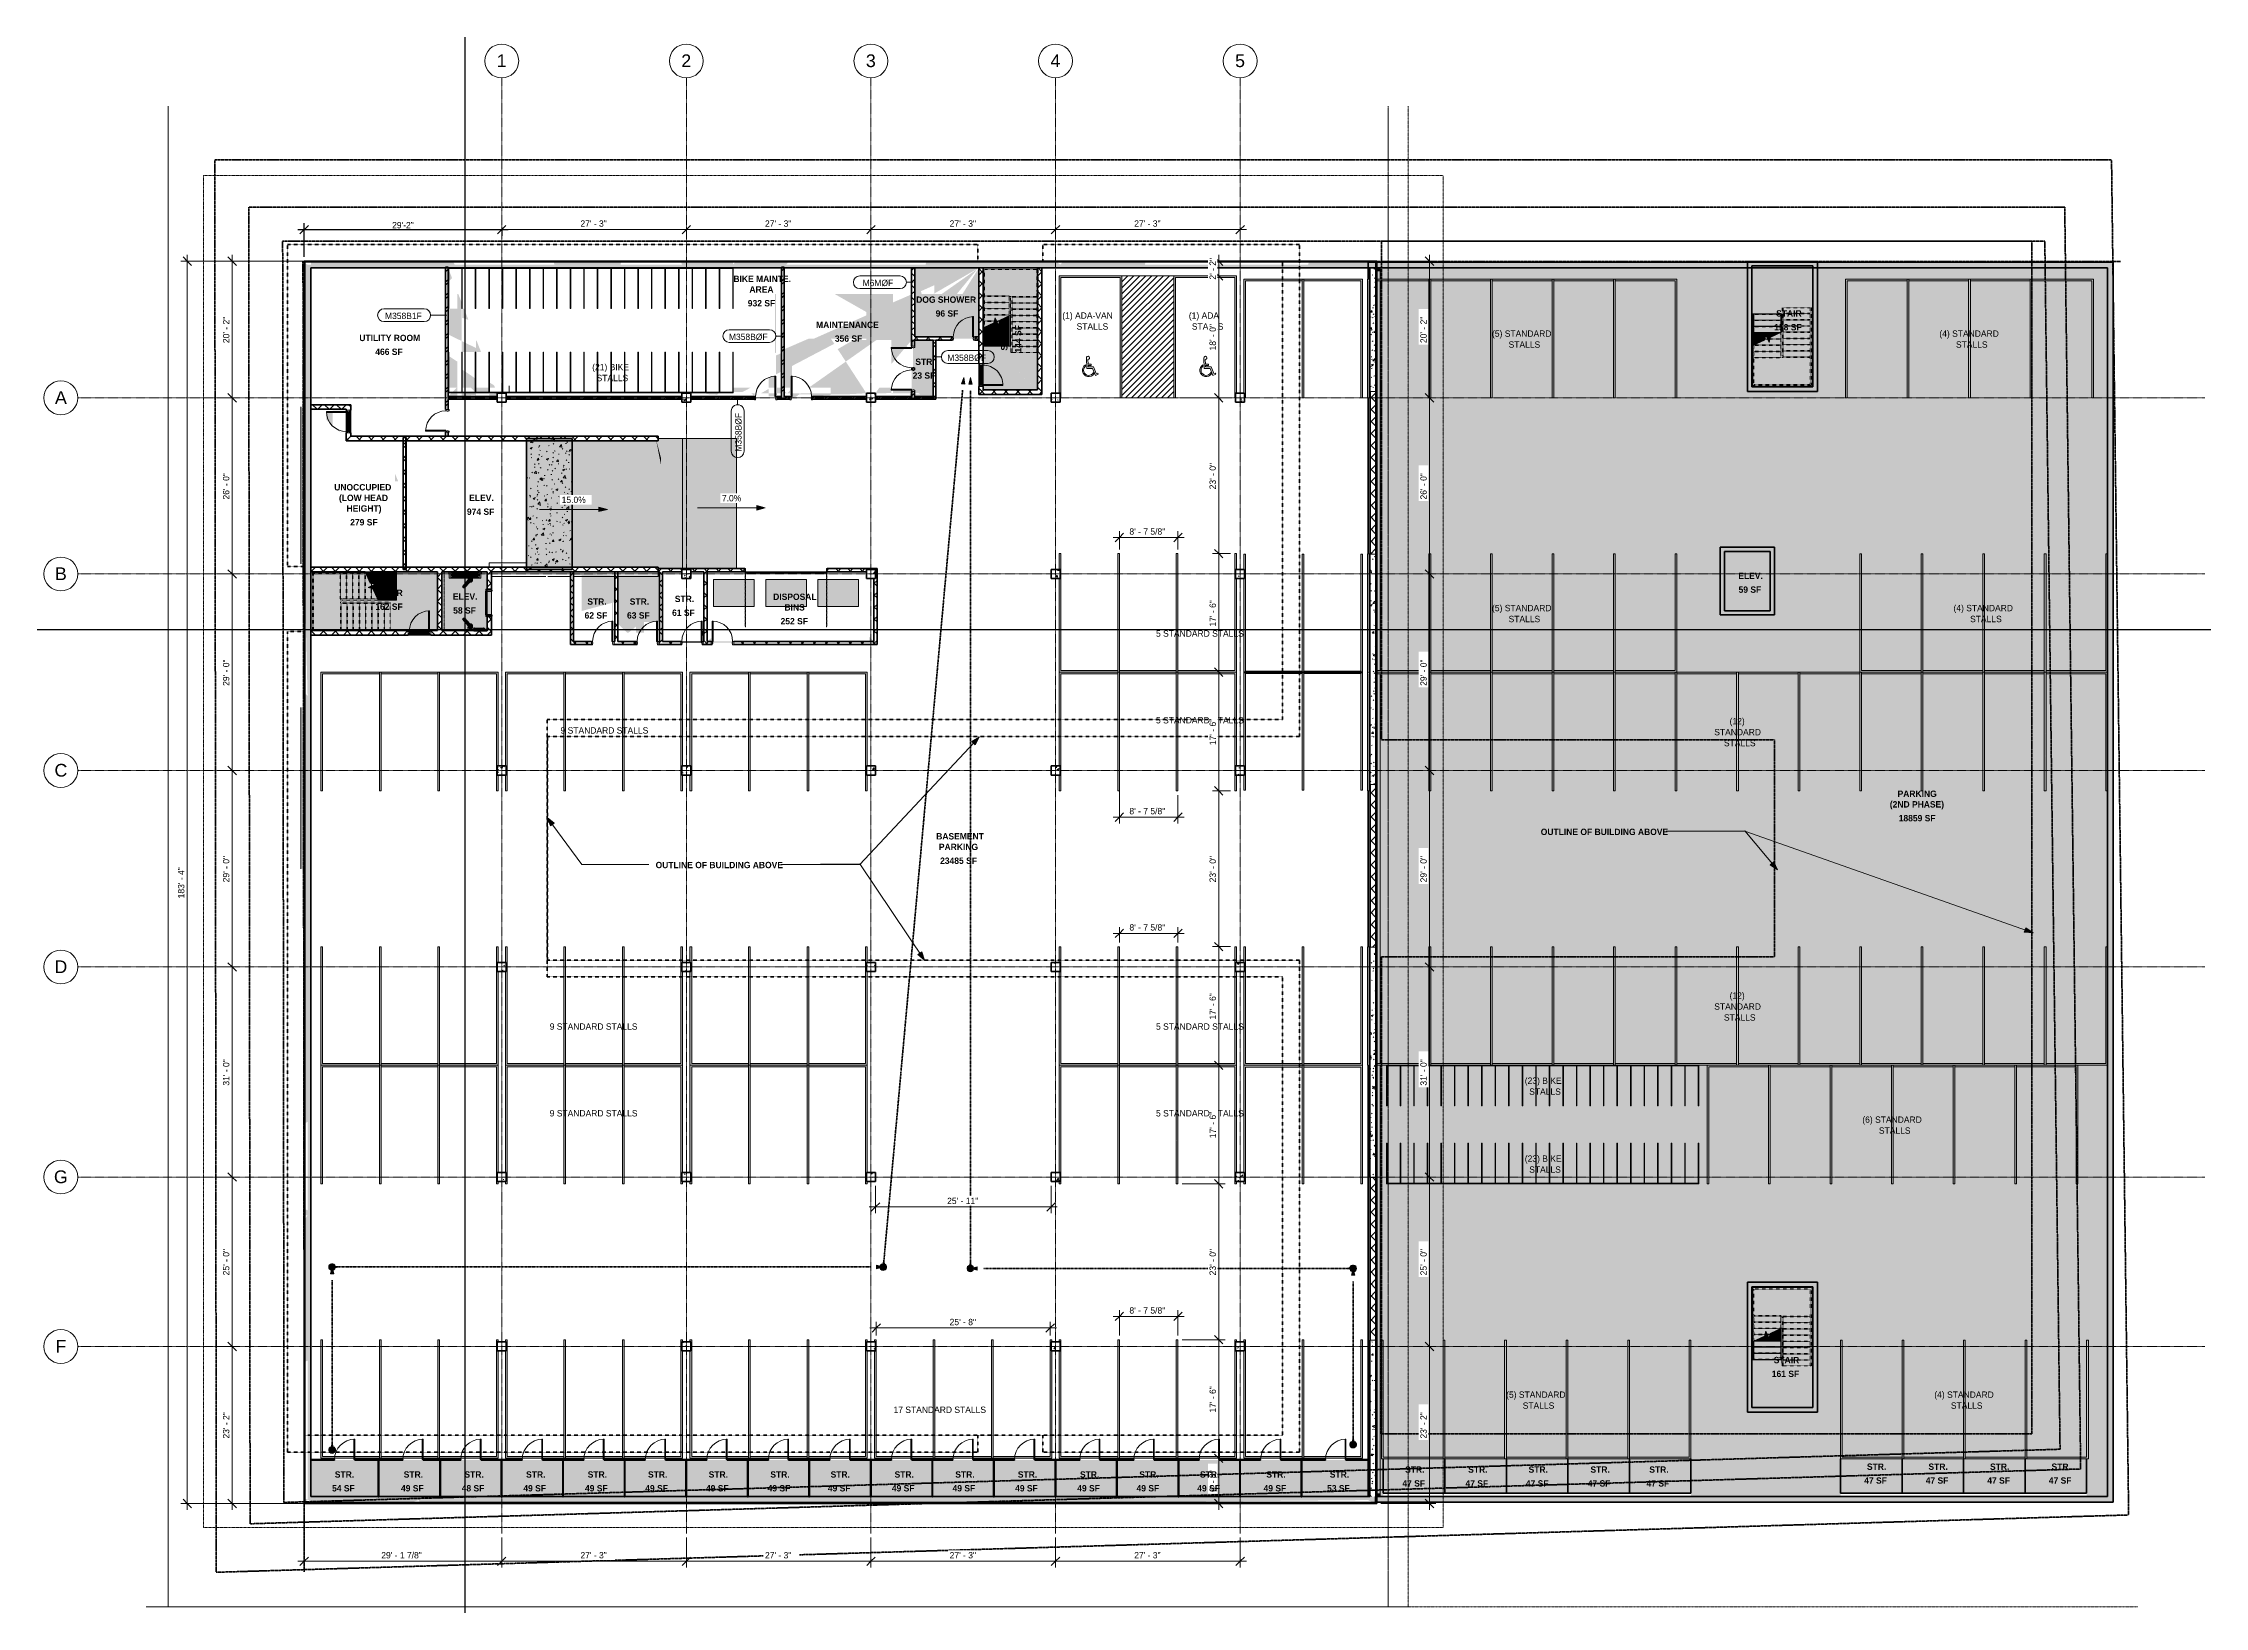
# Model space of a CAD drawing. Header units: metres. Extents: x -4294 to -464, y 9706 to 12475.
import ezdxf

# ---------------------------------------------------------------- set-up
doc = ezdxf.new("R2010")
doc.units = ezdxf.units.M
for name, pattern in [('Aligning Line 1_8_', [0.25, 0.125, -0.125]), ('Dash', [0.25, 0.125, -0.125]), ('Dash 1_16_', [0.125, 0.0625, -0.0625]), ('Double Dash 3_8_', [1, 0.375, -0.125, 0.125, -0.125, 0.125, -0.125]), ('Grid Line 1_2_', [0.875, 0.5, -0.125, 0.125, -0.125]), ('Overhead 1_16_', [0.101562, 0.0625, -0.039062])]:
    doc.linetypes.add(name, pattern=pattern)
for name, color, linetype, lineweight in [('0-1', 7, 'Continuous', 5), ('0-2', 133, 'Continuous', 70), ('0-3', 7, 'Continuous', 9), ('0-4', 147, 'Aligning Line 1_8_', 9), ('0-5', 165, 'Continuous', 5), ('A-ANNO-DIMS', 211, 'Continuous', 9), ('A-ANNO-DIMS-120', 211, 'Continuous', 9), ('A-ANNO-NOTE', 131, 'Continuous', 9), ('A-AREA-1', 133, 'Continuous', 70), ('A-AREA-IDEN', 2, 'Continuous', 9), ('A-DETL-GENF-1', 251, 'Continuous', 9), ('A-DETL-MEDM', 33, 'Continuous', 20), ('A-DETL-THIN', 151, 'Continuous', 9), ('A-DOOR', 31, 'Continuous', 13), ('A-DOOR-1', 50, 'Continuous', 20), ('A-DOOR-2', 7, 'Continuous', 9), ('A-DOOR-3', 31, 'Continuous', 20), ('A-DOOR-4', 31, 'Continuous', 9), ('A-DOOR-FRAM', 31, 'Continuous', 20), ('A-DOOR-FRAM-1', 50, 'Continuous', 20), ('A-DOOR-HDLN', 31, 'Dash', 13), ('A-FLOR-1', 10, 'Continuous', 13), ('A-FLOR-2', 250, 'Continuous', 50), ('A-FLOR-PATT-1', 8, 'Continuous', 9), ('A-GENM', 5, 'Continuous', 9), ('A-GENM-1', 8, 'Continuous', 9), ('A-GENM-2', 53, 'Continuous', 9), ('A-GENM-3', 7, 'Continuous', 9), ('A-GENM-4', 160, 'Continuous', 9), ('A-GENM-5', 250, 'Continuous', 50), ('A-GENM-6', 5, 'Dash', 140), ('A-GENM-HDLN-1', 7, 'Dash', 9), ('A-GENM-IDEN', 13, 'Continuous', 9), ('A-WALL', 113, 'Continuous', 13), ('A-WALL-1', 23, 'Continuous', 13), ('A-WALL-2', 253, 'Continuous', 50), ('A-WALL-3', 10, 'Continuous', 13), ('A-WALL-4', 254, 'Continuous', 5), ('A-WALL-5', 250, 'Continuous', 50), ('A-WALL-IDEN', 211, 'Continuous', 9), ('A-WALL-PATT-1', 7, 'Continuous', 9), ('A-WALL-PATT-2', 53, 'Continuous', 9), ('A-WALL-PATT-3', 8, 'Continuous', 9), ('A-WALL-PATT-4', 252, 'Continuous', 9), ('A-WALL-PATT-5', 111, 'Continuous', 9), ('C-PROP-LINE', 91, 'Double Dash 3_8_', 50), ('C-PROP-LINE-1', 250, 'Double Dash 3_8_', 50), ('C-PROP-LINE-2', 91, 'Dash 1_16_', 50), ('G-ANNO-DIMS', 111, 'Continuous', 9), ('G-ANNO-SYMB', 111, 'Aligning Line 1_8_', 9), ('G-ANNO-SYMB-1', 147, 'Aligning Line 1_8_', 9), ('G-ANNO-TEXT-1', 147, 'Continuous', 20), ('G-IMPT', 8, 'Continuous', 9), ('G-IMPT-1', 1, 'Continuous', 9), ('I-WALL-1', 2, 'Continuous', 50), ('Q-SPCQ', 91, 'Continuous', 9), ('Q-SPCQ-1', 37, 'Continuous', 9), ('Q-SPCQ-2', 7, 'Continuous', 9), ('S-COLS', 52, 'Continuous', 9), ('S-COLS-1', 250, 'Continuous', 50), ('S-FNDN', 32, 'Continuous', 13), ('S-FNDN-1', 253, 'Continuous', 50), ('S-FNDN-2', 9, 'Continuous', 13), ('S-FNDN-3', 254, 'Continuous', 5), ('S-FNDN-4', 250, 'Continuous', 50), ('S-FNDN-5', 10, 'Continuous', 13), ('S-FNDN-6', 32, 'Continuous', 50), ('S-GRID-1', 1, 'Grid Line 1_2_', 9), ('S-GRID-IDEN', 1, 'Continuous', 9), ('S-GRID-IDEN-1', 147, 'Continuous', 9), ('S-STRS-1', 8, 'Continuous', 9), ('S-STRS-2', 55, 'Continuous', 5), ('S-STRS-3', 53, 'Continuous', 9), ('S-STRS-4', 53, 'Overhead 1_16_', 9), ('S-STRS-5', 7, 'Continuous', 9), ('S-STRS-6', 7, 'Overhead 1_16_', 9), ('S-STRS-MBND-1', 53, 'Overhead 1_16_', 9), ('S-STRS-MBND-2', 53, 'Continuous', 9), ('S-STRS-MBND-3', 7, 'Overhead 1_16_', 9), ('S-STRS-MBND-4', 7, 'Continuous', 9)]:
    doc.layers.add(name, color=color, linetype=linetype, lineweight=lineweight)
doc.layers.add('A-AREA-PATT-1', color=7, linetype='Continuous', lineweight=9, transparency=1)
doc.layers.add('A-AREA-PATT-2', color=141, linetype='Continuous', lineweight=9, transparency=1)
doc.styles.add('Arial', font='arial.ttf', dxfattribs={"height": 22.5})
doc.styles.add('Century Gothic', font='ufonts.com_century-gothic.ttf', dxfattribs={"height": 11.25})
doc.styles.add('Century Gothic_B', font='GOTHICB.TTF', dxfattribs={"height": 11.25})
doc.dimstyles.new('OD__1_8__Tol__', dxfattribs={"dimscale": 12, "dimtxt": 11.746893, "dimasz": 1.25, "dimexe": 0.9375, "dimexo": 0.625, "dimgap": 0.15625, "dimtad": 1, "dimdec": 3, "dimrnd": 0.125, "dimzin": 3, "dimdsep": 46, "dimlunit": 4, "dimtxsty": 'Century Gothic', "dimblk1": 'OBLIQUE', "dimblk2": 'OBLIQUE', "dimsah": 1, "dimcen": 0.09, "dimdle": 0.9375, "dimazin": 0, "dimtfac": 1, "dimtdec": 4, "dimtix": 1, "dimtmove": 0, "dimatfit": 3, "dimfxl": 1, "dimtvp": 1, "dimtfill": 1, "dimfrac": 2, "dimtolj": 1, "dimtzin": 0, "dimarcsym": 2})
pattern_1 = [(50, (0, 0), (34.4287, -3.01202), [3.6, -39.6]), (355, (0, 0), (-6.6596, 36.10481), [2.88, -31.68]), (100.451, (2.87, -0.25), (27.76876, 33.0931), [3.06, -33.655]), (46.184, (0, 9.6), (51.22752, -7.94535), [5.4, -59.4]), (96.636, (4.27, 8.94), (44.86319, 46.7577), [4.589, -50.482]), (351.184, (0, 9.6), (44.86417, 46.75745), [4.32, -47.52]), (21, (4.8, 7.2), (28.65176, -19.325734), [3.6, -39.6]), (326, (4.8, 7.2), (11.67934, 34.80662), [2.88, -31.68]), (71.451, (7.188, 5.59), (40.33096, 15.48132), [3.06, -33.655]), (37.5, (0, 0), (0.583112, 15.978979), [1.584, -29.712, 1.584, -30.576, -31.8]), (37.5, (0, 0), (0.583112, 15.978979), [-63.456, 1.584, -30.216]), (7.5, (0, 0), (12.62689, 18.932107), [1.584, -16.752, 1.584, -28.992, -12.12]), (7.5, (0, 0), (12.62689, 18.932107), [-48.912, 1.584, -10.536]), (327.5, (-10.704, 0), (25.622992, -1.082799), [1.584, -10.416, 1.584, -35.856, -49.68]), (327.5, (-10.704, 0), (25.622992, -1.082799), [-49.44, 1.584, -48.096]), (317.5, (-15.504, 0), (27.99243, 4.80496), [1.584, -14.016, 1.584, -23.28, -35.28]), (317.5, (-15.504, 0), (27.99243, 4.80496), [-40.464, 1.584, -33.696])]
pattern_2 = [(0, (0, 0), (0, 11.25), []), (90, (0, 0), (-11.25, 7e-16), [])]
pattern_3 = [(45, (0, 0), (-10.606602, 10.606602), []), (135, (0, 0), (-10.606602, -10.606602), [])]
pattern_4 = [(0, (0, 0), (38.4, 9.6), [1.584, -27.216, 1.584, -27.216, -153.6]), (0, (0, 0), (38.4, 9.6), [-57.6, 1.584, -56.016, 1.584, -27.216, -67.2]), (0, (0, 0), (38.4, 9.6), [-144, 1.584, -17.616, 1.584, -46.416]), (120, (14.4, 4.8), (-27.513844, 28.4553755), [1.584, -27.216, 1.584, -27.216, -153.6]), (120, (14.4, 4.8), (-27.513844, 28.4553755), [-57.6, 1.584, -56.016, 1.584, -27.216, -67.2]), (120, (14.4, 4.8), (-27.513844, 28.4553755), [-144, 1.584, -17.616, 1.584, -46.416]), (240, (19.2, 24), (-10.886156, -38.0553755), [1.584, -27.216, 1.584, -27.216, -153.6]), (240, (19.2, 24), (-10.886156, -38.0553755), [-57.6, 1.584, -56.016, 1.584, -27.216, -67.2]), (240, (19.2, 24), (-10.886156, -38.0553755), [-144, 1.584, -17.616, 1.584, -46.416])]
pattern_5 = [(45, (0, 0), (-11.879394, 11.879394), []), (45, (0, 18), (-11.879394, 11.879394), [])]

msp = doc.modelspace()

# ---------------------------------------------------------------- texts
at = {"layer": 'A-ANNO-NOTE', "char_height": 11.25, "width": 269.29125, "attachment_point": 1, "style": 'Century Gothic_B'}
for insert in [(-1640.7152, 11084.0803), (-3208.7671, 11025.4197)]:
    msp.add_mtext('OUTLINE OF BUILDING ABOVE', dxfattribs=dict(at, insert=insert))
at = {"layer": 'A-AREA-IDEN', "char_height": 11.25, "attachment_point": 1, "style": 'Century Gothic_B'}
for s, insert, width in [('BIKE MAINTE.', (-3070.911, 12063.4688), 119.30625), ('AREA', (-3042.4735, 12044.7188), 50.37375), ('DOG SHOWER', (-2747.1598, 12026.6249), 130.29), ('932 SF', (-3045.4464, 12020.2553), 57.57), ('96 SF', (-2712.6244, 12002.1673), 46.58625), ('STAIR', (-1223.6896, 12002.2917), 49.2375), ('UTILITY ROOM', (-3733.5848, 11958.8191), 126.12375), ('MAINTENANCE', (-2924.4827, 11982.1152), 138.24375), ('356 SF', (-2891.1993, 11957.6575), 57.57), ('158 SF', (-1227.1148, 11977.834), 57.57), ('466 SF', (-3705.2856, 11934.3615), 57.57), ('STR.', (-2748.6002, 11916.6886), 34.845), ('23 SF', (-2753.4427, 11892.231), 46.58625), ('UNOCCUPIED', (-3778.051, 11694.3403), 126.12375), ('(LOW HEAD', (-3769.6135, 11675.5903), 106.05), ('HEIGHT)', (-3756.176, 11656.8403), 73.4775), ('974 SF', (-3542.9566, 11651.1268), 57.57), ('ELEV.', (-3538.8936, 11675.5844), 47.7225), ('279 SF', (-3749.7518, 11632.3709), 57.57), ('ELEV.', (-1290.7896, 11537.5467), 47.7225), ('STAIR', (-3701.8604, 11507.3925), 49.2375), ('ELEV.', (-3567.769, 11500.6871), 47.7225), ('STR.', (-3329.6832, 11491.9317), 34.845), ('STR.', (-3254.5068, 11491.9317), 34.845), ('STR.', (-3174.6735, 11496.6817), 34.845), ('DISPOSAL', (-3000.4955, 11500.4479), 89.385), ('59 SF', (-1290.3172, 11513.0891), 46.58625), ('162 SF', (-3705.2856, 11482.9349), 57.57), ('58 SF', (-3567.2965, 11476.2294), 46.58625), ('62 SF', (-3334.5258, 11467.4741), 46.58625), ('63 SF', (-3259.3493, 11467.4741), 46.58625), ('61 SF', (-3179.516, 11472.2241), 46.58625), ('252 SF', (-2987.3617, 11457.2344), 57.57), ('BINS', (-2980.4955, 11481.6979), 41.28375), ('PARKING', (-1008.6317, 11151.632), 84.84), ('(2ND PHASE)', (-1022.3817, 11132.882), 117.79125), ('18859 SF', (-1006.6022, 11108.4185), 79.5375), ('BASEMENT', (-2711.6057, 11076.2452), 96.2025), ('PARKING', (-2706.9182, 11057.4952), 84.84), ('23485 SF', (-2704.7317, 11033.0317), 79.5375), ('STAIR', (-1228.028, 10148.7642), 49.2375), ('161 SF', (-1231.4532, 10124.3066), 57.57), ('STR.', (-1062.9007, 9959.8983), 34.845), ('STR.', (-953.9007, 9959.8983), 34.845), ('STR.', (-844.9007, 9959.8983), 34.845), ('STR.', (-735.9007, 9959.8983), 34.845), ('49 SF', (-3443.0101, 9921.6931), 46.58625), ('STR.', (-3438.1676, 9946.1507), 34.845), ('49 SF', (-3333.8074, 9921.6931), 46.58625), ('STR.', (-3328.9648, 9946.1507), 34.845), ('49 SF', (-3227.0865, 9921.6931), 46.58625), ('STR.', (-3222.2439, 9946.1507), 34.845), ('49 SF', (-3119.5383, 9921.6931), 46.58625), ('STR.', (-3114.6957, 9946.1507), 34.845), ('49 SF', (-3010.3355, 9921.6931), 46.58625), ('STR.', (-3005.493, 9946.1507), 34.845), ('49 SF', (-2903.6146, 9921.6931), 46.58625), ('STR.', (-2898.7721, 9946.1507), 34.845), ('49 SF', (-2790.2753, 9921.6931), 46.58625), ('STR.', (-2785.4328, 9946.1507), 34.845), ('49 SF', (-2682.7271, 9921.6931), 46.58625), ('STR.', (-2677.8846, 9946.1507), 34.845), ('49 SF', (-2571.8698, 9921.6931), 46.58625), ('STR.', (-2567.0272, 9946.1507), 34.845), ('49 SF', (-2461.8397, 9921.6931), 46.58625), ('STR.', (-2456.9972, 9946.1507), 34.845), ('49 SF', (-2356.7734, 9921.6931), 46.58625), ('STR.', (-2351.9308, 9946.1507), 34.845), ('49 SF', (-2131.7494, 9921.6931), 46.58625), ('STR.', (-2126.9069, 9946.1507), 34.845), ('53 SF', (-2019.2375, 9921.6931), 46.58625), ('STR.', (-2014.395, 9946.1507), 34.845), ('47 SF', (-1885.8428, 9930.3242), 46.58625), ('STR.', (-1881.0003, 9954.7818), 34.845), ('47 SF', (-1774.0878, 9930.3242), 46.58625), ('STR.', (-1769.2453, 9954.7818), 34.845), ('47 SF', (-1667.154, 9930.3242), 46.58625), ('STR.', (-1662.3115, 9954.7818), 34.845), ('47 SF', (-1557.4653, 9930.3242), 46.58625), ('STR.', (-1552.6228, 9954.7818), 34.845), ('47 SF', (-1453.2865, 9930.3242), 46.58625), ('STR.', (-1448.444, 9954.7818), 34.845), ('47 SF', (-1067.7432, 9935.4407), 46.58625), ('47 SF', (-958.7432, 9935.4407), 46.58625), ('47 SF', (-849.7432, 9935.4407), 46.58625), ('47 SF', (-740.7432, 9935.4407), 46.58625)]:
    msp.add_mtext(s, dxfattribs=dict(at, insert=insert, width=width))
at = {"layer": 'A-AREA-IDEN', "char_height": 11.25, "attachment_point": 1, "rotation": 90, "style": 'Century Gothic_B'}
for s, insert, width in [('STAIR', (-2596.6948, 11930.7877), 49.2375), ('144 SF', (-2572.2372, 11927.3625), 57.57)]:
    msp.add_mtext(s, dxfattribs=dict(at, insert=insert, width=width))
at = {"layer": 'A-GENM-IDEN', "char_height": 11.25, "attachment_point": 1, "style": 'Century Gothic'}
for s, insert, width in [('(1) ADA-VAN', (-2488.264, 11998.4854), 120.82125), ('(1) ADA', (-2264.1144, 11998.4854), 71.9625), ('STALLS', (-2462.9515, 11979.1104), 59.46375), ('STALLS', (-2258.8019, 11979.1104), 59.46375), ('(5) STANDARD', (-1727.0617, 11966.4766), 130.29), ('STALLS', (-1697.6867, 11947.1016), 59.46375), ('(4) STANDARD', (-934.5617, 11966.4766), 130.29), ('STALLS', (-905.1867, 11947.1016), 59.46375), ('(21) BIKE', (-3321.0663, 11907.2577), 78.0225), ('STALLS', (-3313.2538, 11887.8827), 59.46375), ('(5) STANDARD', (-1727.0617, 11480.4766), 130.29), ('STALLS', (-1697.6867, 11461.1016), 59.46375), ('(4) STANDARD', (-909.5617, 11480.4766), 130.29), ('STALLS', (-880.1867, 11461.1016), 59.46375), ('STANDARD', (-1333.3727, 11260.7866), 100.7475), ('(12)', (-1306.1852, 11280.1616), 34.845), ('STALLS', (-1316.1852, 11241.4116), 59.46375), ('STANDARD', (-1333.3727, 10774.7866), 100.7475), ('(12)', (-1306.1852, 10794.1616), 34.845), ('STALLS', (-1316.1852, 10755.4116), 59.46375), ('(23) BIKE', (-1668.9948, 10643.4766), 78.0225), ('STALLS', (-1661.1823, 10624.1016), 59.46375), ('(6) STANDARD', (-1071.0617, 10574.4766), 130.29), ('STALLS', (-1041.6867, 10555.1016), 59.46375), ('(23) BIKE', (-1668.9948, 10505.4766), 78.0225), ('STALLS', (-1661.1823, 10486.1016), 59.46375), ('(5) STANDARD', (-1702.0617, 10087.4766), 130.29), ('(4) STANDARD', (-943.5617, 10087.4766), 130.29), ('STALLS', (-1672.6867, 10068.1016), 59.46375), ('STALLS', (-914.1867, 10068.1016), 59.46375)]:
    msp.add_mtext(s, dxfattribs=dict(at, insert=insert, width=width))
at = {"layer": 'A-WALL-IDEN', "char_height": 11.25, "attachment_point": 1, "style": 'Century Gothic'}
for s, insert, width in [('M6MØF', (-2842.0851, 12056.2292), 73.85625), ('M358B1F', (-3688.0671, 11997.8519), 81.43125), ('M358BØF', (-3078.8822, 11960.7509), 87.49125), ('M358BØF', (-2691.9572, 11923.8206), 87.49125)]:
    msp.add_mtext(s, dxfattribs=dict(at, insert=insert, width=width))
at = {"layer": 'A-WALL-IDEN', "insert": (-3067.7399, 11751.831), "char_height": 11.25, "width": 87.49125, "attachment_point": 1, "rotation": 90, "style": 'Century Gothic'}
msp.add_mtext('M358BØF', dxfattribs=at)
at = {"layer": 'G-ANNO-TEXT-1', "char_height": 11.25, "attachment_point": 1, "style": 'Century Gothic'}
for s, insert, width in [('5 STANDARD STALLS', (-2322.3059, 11435.3642), 181.42125), ('9 STANDARD STALLS', (-3377.1059, 11263.792), 181.42125), ('5 STANDARD STALLS', (-2322.3059, 11281.7642), 181.42125), ('9 STANDARD STALLS', (-3396.3059, 10739.3642), 181.42125), ('5 STANDARD STALLS', (-2322.3059, 10739.3642), 181.42125), ('9 STANDARD STALLS', (-3396.3059, 10585.7642), 181.42125), ('5 STANDARD STALLS', (-2322.3059, 10585.7642), 181.42125), ('17 STANDARD STALLS', (-2787.2628, 10060.7392), 192.02625)]:
    msp.add_mtext(s, dxfattribs=dict(at, insert=insert, width=width))

# ---------------------------------------------------------------- blocks, each defined once
blk = doc.blocks.new('Parking_Stall_Multiple - STANDARD-1654123-FLOOR PLAN - BASEMENT')
at = {"layer": 'A-GENM-1'}
h = blk.add_hatch(color=256, dxfattribs=at)
h.paths.add_polyline_path([(210, -112), (106.5, -110.5), (3, -112), (181.2, -112)], flags=0)
h.paths.add_polyline_path([(0, -109), (0.1, -111.9), (0, -112), (3, -112), (1.5, -110.5)], flags=0)
h.paths.add_polyline_path([(210, -3), (210, 0), (0, 0), (0, -109), (3, -109), (3, -3), (108.1, -3)], flags=0)
h = blk.add_hatch(color=256, dxfattribs=at)
h.paths.add_polyline_path([(210, -221), (106.5, -219.5), (3, -221), (82.7, -221)], flags=0)
h.paths.add_polyline_path([(210, -112), (210, -109), (0, -109), (3, -112), (106.5, -110.5), (180.9, -111.6)], flags=0)
h.paths.add_polyline_path([(0, -112), (0.1, -111.9), (0, -109)], flags=0)
h.paths.add_polyline_path([(0, -218), (0, -221), (3, -221), (1.5, -219.5)], flags=0)
h.paths.add_polyline_path([(3, -199.6), (3, -112), (0, -112), (0, -218), (3, -218)], flags=0)
h = blk.add_hatch(color=256, dxfattribs=at)
h.paths.add_polyline_path([(210, -330), (106.5, -328.5), (3, -330), (82.7, -330)], flags=0)
h.paths.add_polyline_path([(210, -218), (0, -218), (3, -221), (106.5, -219.5), (210, -221)], flags=0)
h.paths.add_polyline_path([(3, -330), (0, -327), (0.1, -329.9), (0, -330)], flags=0)
h.paths.add_polyline_path([(3, -239.4), (3, -221), (0, -221), (0, -327), (3, -327)], flags=0)
h = blk.add_hatch(color=256, dxfattribs=at)
h.paths.add_polyline_path([(3, -330), (106.5, -328.5), (210, -330), (210, -327), (0, -327)], flags=0)
h.paths.add_polyline_path([(0, -330), (0.1, -329.9), (0, -327)], flags=0)
h.paths.add_polyline_path([(210, -439), (210, -436), (3, -436), (3, -330), (0, -330), (0, -439), (198.5, -439)], flags=0)
at = {"layer": 'A-GENM-2'}
for p, q in [((210, 0), (0, 0)), ((0, 0), (0, -112)), ((210, -3), (210, 0)), ((3, -109), (3, -3)), ((3, -3), (210, -3)), ((210, -109), (0, -109)), ((0, -109), (0, -221)), ((0, -112), (210, -112)), ((210, -109), (3, -109)), ((3, -218), (3, -112)), ((3, -112), (210, -112)), ((210, -112), (210, -109)), ((210, -112), (210, -109)), ((210, -218), (0, -218)), ((0, -218), (0, -330)), ((0, -221), (210, -221)), ((210, -218), (3, -218)), ((3, -327), (3, -221)), ((3, -221), (210, -221)), ((210, -221), (210, -218)), ((210, -221), (210, -218)), ((210, -327), (0, -327)), ((0, -327), (0, -439)), ((0, -330), (210, -330)), ((210, -327), (3, -327)), ((3, -436), (3, -330)), ((3, -330), (210, -330)), ((210, -330), (210, -327)), ((210, -330), (210, -327)), ((0, -439), (210, -439)), ((210, -436), (3, -436)), ((210, -439), (210, -436))]:
    blk.add_line(p, q, dxfattribs=at)
blk = doc.blocks.new('Parking_Stall_Multiple - STANDARD-1627286-FLOOR PLAN - BASEMENT')
at = {"layer": 'A-GENM-1'}
h = blk.add_hatch(color=256, dxfattribs=at)
h.paths.add_polyline_path([(3, 439), (0, 436), (210, 436), (210, 439), (106.5, 437.5), (5.9, 439)], flags=0)
h.paths.add_polyline_path([(0, 506.4), (0, 439), (3, 439), (3, 531.6), (0, 531.6), (0, 525.6)], flags=0)
h.paths.add_polyline_path([(0, 543.6), (3, 543.6), (3, 545), (210, 545), (210, 548), (0, 548), (0, 545)], flags=0)
h = blk.add_hatch(color=256, dxfattribs=at)
h.paths.add_polyline_path([(0, 327), (210, 327), (210, 330), (106.5, 328.5), (3, 330)], flags=0)
h.paths.add_polyline_path([(0, 330), (0, 327), (0.1, 329.9)], flags=0)
h.paths.add_polyline_path([(3, 439), (106.5, 437.5), (210, 439), (5.9, 439)], flags=0)
h.paths.add_polyline_path([(0, 436), (3, 439), (0, 439)], flags=0)
h.paths.add_polyline_path([(0, 436), (0, 330), (3, 330), (3, 436), (0, 436)], flags=0)
h = blk.add_hatch(color=256, dxfattribs=at)
h.paths.add_polyline_path([(0, 218), (210, 218), (210, 221), (106.5, 219.5), (3, 221)], flags=0)
h.paths.add_polyline_path([(0, 221), (0, 218), (0.1, 220.9)], flags=0)
h.paths.add_polyline_path([(3, 330), (106.5, 328.5), (210, 330), (5.9, 330)], flags=0)
h.paths.add_polyline_path([(0, 327), (3, 330), (0, 330), (0.1, 329.9)], flags=0)
h.paths.add_polyline_path([(0, 285.9), (0, 221), (3, 221), (3, 327), (0, 327)], flags=0)
h = blk.add_hatch(color=256, dxfattribs=at)
h.paths.add_polyline_path([(3, 112), (0, 109), (210, 109), (210, 112), (106.5, 110.5), (5.9, 112)], flags=0)
h.paths.add_polyline_path([(3, 221), (106.5, 219.5), (210, 221), (5.9, 221)], flags=0)
h.paths.add_polyline_path([(0, 218), (3, 221), (0, 221), (0.1, 220.9)], flags=0)
h.paths.add_polyline_path([(0, 112), (3, 112), (3, 218), (0, 218)], flags=0)
h = blk.add_hatch(color=256, dxfattribs=at)
h.paths.add_polyline_path([(3, 112), (106.5, 110.5), (210, 112), (5.9, 112)], flags=0)
h.paths.add_polyline_path([(0, 109), (3, 112), (0, 112)], flags=0)
h.paths.add_polyline_path([(0, 65.4), (0, 0), (210, 0), (210, 3), (3, 3), (3, 109), (0, 109)], flags=0)
at = {"layer": 'A-GENM-2'}
for p, q in [((210, 548), (0, 548)), ((0, 548), (0, 543.6)), ((3, 543.6), (3, 545)), ((3, 545), (210, 545)), ((210, 545), (210, 548)), ((0, 531.6), (0, 436)), ((3, 439), (3, 531.6)), ((210, 439), (0, 439)), ((0, 439), (0, 327)), ((0, 436), (210, 436)), ((210, 439), (3, 439)), ((3, 330), (3, 436)), ((3, 436), (210, 436)), ((210, 436), (210, 439)), ((210, 436), (210, 439)), ((210, 330), (0, 330)), ((0, 330), (0, 218)), ((0, 327), (210, 327)), ((210, 330), (3, 330)), ((3, 221), (3, 327)), ((3, 327), (210, 327)), ((210, 327), (210, 330)), ((210, 327), (210, 330)), ((210, 221), (0, 221)), ((0, 221), (0, 109)), ((0, 218), (210, 218)), ((210, 221), (3, 221)), ((3, 112), (3, 218)), ((3, 218), (210, 218)), ((210, 218), (210, 221)), ((210, 218), (210, 221)), ((210, 112), (0, 112)), ((0, 112), (0, 0)), ((0, 109), (210, 109)), ((210, 112), (3, 112)), ((3, 3), (3, 109)), ((3, 109), (210, 109)), ((210, 109), (210, 112)), ((210, 109), (210, 112)), ((210, 3), (3, 3)), ((210, 0), (210, 3)), ((0, 0), (210, 0))]:
    blk.add_line(p, q, dxfattribs=at)
blk = doc.blocks.new('Parking_Stall_Multiple - STANDARD-1654394-FLOOR PLAN - BASEMENT')
at = {"layer": 'A-GENM-1'}
h = blk.add_hatch(color=256, dxfattribs=at)
h.paths.add_polyline_path([(0, 327), (210, 327), (210, 330), (106.5, 328.5), (3, 330)], flags=0)
h.paths.add_polyline_path([(0, 330), (0, 327), (0.1, 329.9)], flags=0)
h.paths.add_polyline_path([(0, 330), (3, 330), (3, 436), (210, 436), (210, 439), (0, 439), (0, 353.4)], flags=0)
h = blk.add_hatch(color=256, dxfattribs=at)
h.paths.add_polyline_path([(0, 218), (210, 218), (210, 221), (106.5, 219.5), (3, 221)], flags=0)
h.paths.add_polyline_path([(3, 330), (106.5, 328.5), (210, 330), (70.3, 330)], flags=0)
h.paths.add_polyline_path([(0, 327), (3, 330), (0, 330), (0.1, 329.9)], flags=0)
h.paths.add_polyline_path([(0, 221), (3, 221), (3, 327), (0, 327)], flags=0)
h = blk.add_hatch(color=256, dxfattribs=at)
h.paths.add_polyline_path([(0, 109), (210, 109), (210, 112), (106.5, 110.5), (3, 112)], flags=0)
h.paths.add_polyline_path([(0, 112), (0, 109), (0.1, 111.9)], flags=0)
h.paths.add_polyline_path([(3, 221), (106.5, 219.5), (210, 221), (70.3, 221)], flags=0)
h.paths.add_polyline_path([(0, 218), (3, 221), (0, 221)], flags=0)
h.paths.add_polyline_path([(0, 132.9), (0, 112), (3, 112), (3, 218), (0, 218)], flags=0)
h = blk.add_hatch(color=256, dxfattribs=at)
h.paths.add_polyline_path([(3, 112), (106.5, 110.5), (210, 112), (70.3, 112)], flags=0)
h.paths.add_polyline_path([(0, 109), (3, 112), (0, 112), (0.1, 111.9)], flags=0)
h.paths.add_polyline_path([(0, 69.1), (0, 0), (210, 0), (210, 3), (3, 3), (3, 109), (0, 109)], flags=0)
at = {"layer": 'A-GENM-2'}
for p, q in [((210, 439), (0, 439)), ((0, 439), (0, 327)), ((3, 330), (3, 436)), ((3, 436), (210, 436)), ((210, 436), (210, 439)), ((210, 330), (0, 330)), ((0, 330), (0, 218)), ((0, 327), (210, 327)), ((210, 330), (3, 330)), ((3, 221), (3, 327)), ((3, 327), (210, 327)), ((210, 327), (210, 330)), ((210, 327), (210, 330)), ((210, 221), (0, 221)), ((0, 221), (0, 109)), ((0, 218), (210, 218)), ((210, 221), (3, 221)), ((3, 112), (3, 218)), ((3, 218), (210, 218)), ((210, 218), (210, 221)), ((210, 218), (210, 221)), ((210, 112), (0, 112)), ((0, 112), (0, 0)), ((0, 109), (210, 109)), ((210, 112), (3, 112)), ((3, 3), (3, 109)), ((3, 109), (210, 109)), ((210, 109), (210, 112)), ((210, 109), (210, 112)), ((210, 3), (3, 3)), ((210, 0), (210, 3)), ((0, 0), (210, 0))]:
    blk.add_line(p, q, dxfattribs=at)
blk = doc.blocks.new('Parking_Stall_Multiple - BIKE-1655386-FLOOR PLAN - BASEMENT')
at = {"layer": 'A-GENM-1'}
h = blk.add_hatch(color=256, dxfattribs=at)
h.paths.add_polyline_path([(0, 528), (72, 528), (72, 529), (36.5, 528.5), (1, 529)], flags=0)
h.paths.add_polyline_path([(0, 545.4), (0, 529), (1, 529), (1, 552), (72, 552), (72, 553), (0, 553), (0, 552)], flags=0)
h = blk.add_hatch(color=256, dxfattribs=at)
h.paths.add_polyline_path([(0, 504), (72, 504), (72, 505), (36.5, 504.5), (1, 505)], flags=0)
h.paths.add_polyline_path([(1, 529), (36.5, 528.5), (72, 529)], flags=0)
h.paths.add_polyline_path([(0, 528), (1, 529), (0, 529)], flags=0)
h.paths.add_polyline_path([(0, 528), (0, 505), (1, 505), (1, 528), (0, 528)], flags=0)
h = blk.add_hatch(color=256, dxfattribs=at)
h.paths.add_polyline_path([(0, 480), (72, 480), (72, 481), (36.5, 480.5), (1, 481)], flags=0)
h.paths.add_polyline_path([(1, 505), (36.5, 504.5), (72, 505)], flags=0)
h.paths.add_polyline_path([(0, 504), (1, 505), (0, 505)], flags=0)
h.paths.add_polyline_path([(0, 481), (1, 481), (1, 504), (0, 504)], flags=0)
h = blk.add_hatch(color=256, dxfattribs=at)
h.paths.add_polyline_path([(0, 456), (72, 456), (72, 457), (36.5, 456.5), (1, 457)], flags=0)
h.paths.add_polyline_path([(1, 481), (36.5, 480.5), (72, 481)], flags=0)
h.paths.add_polyline_path([(0, 480), (1, 481), (0, 481)], flags=0)
h.paths.add_polyline_path([(0, 480), (0, 457), (1, 457), (1, 480), (0, 480)], flags=0)
h = blk.add_hatch(color=256, dxfattribs=at)
h.paths.add_polyline_path([(0, 432), (72, 432), (72, 433), (36.5, 432.5), (1, 433)], flags=0)
h.paths.add_polyline_path([(1, 457), (36.5, 456.5), (72, 457)], flags=0)
h.paths.add_polyline_path([(0, 456), (1, 457), (0, 457)], flags=0)
h.paths.add_polyline_path([(0, 435.2), (0, 433), (1, 433), (1, 456), (0, 456)], flags=0)
h = blk.add_hatch(color=256, dxfattribs=at)
h.paths.add_polyline_path([(0, 408), (72, 408), (72, 409), (36.5, 408.5), (1, 409)], flags=0)
h.paths.add_polyline_path([(1, 433), (36.5, 432.5), (72, 433)], flags=0)
h.paths.add_polyline_path([(0, 432), (1, 433), (0, 433)], flags=0)
h.paths.add_polyline_path([(0, 409), (1, 409), (1, 432), (0, 432)], flags=0)
h = blk.add_hatch(color=256, dxfattribs=at)
h.paths.add_polyline_path([(0, 384), (72, 384), (72, 385), (36.5, 384.5), (1, 385)], flags=0)
h.paths.add_polyline_path([(1, 409), (36.5, 408.5), (72, 409)], flags=0)
h.paths.add_polyline_path([(0, 408), (1, 409), (0, 409)], flags=0)
h.paths.add_polyline_path([(0, 385), (1, 385), (1, 408), (0, 408)], flags=0)
h = blk.add_hatch(color=256, dxfattribs=at)
h.paths.add_polyline_path([(0, 360), (72, 360), (72, 361), (36.5, 360.5), (1, 361)], flags=0)
h.paths.add_polyline_path([(1, 385), (36.5, 384.5), (72, 385)], flags=0)
h.paths.add_polyline_path([(0, 384), (1, 385), (0, 385)], flags=0)
h.paths.add_polyline_path([(0, 361), (1, 361), (1, 384), (0, 384)], flags=0)
h = blk.add_hatch(color=256, dxfattribs=at)
h.paths.add_polyline_path([(0, 336), (72, 336), (72, 337), (36.5, 336.5), (1, 337)], flags=0)
h.paths.add_polyline_path([(0, 360), (0, 337), (1, 337), (1, 360)], flags=0)
h.paths.add_polyline_path([(1, 361), (36.5, 360.5), (72, 361)], flags=0)
h.paths.add_polyline_path([(0, 360), (1, 361), (0, 361)], flags=0)
h = blk.add_hatch(color=256, dxfattribs=at)
h.paths.add_polyline_path([(0, 312), (72, 312), (72, 313), (36.5, 312.5), (1, 313)], flags=0)
h.paths.add_polyline_path([(1, 337), (36.5, 336.5), (72, 337)], flags=0)
h.paths.add_polyline_path([(0, 336), (1, 337), (0, 337)], flags=0)
h.paths.add_polyline_path([(0, 324.9), (0, 313), (1, 313), (1, 336), (0, 336)], flags=0)
h = blk.add_hatch(color=256, dxfattribs=at)
h.paths.add_polyline_path([(0, 288), (72, 288), (72, 289), (36.5, 288.5), (1, 289)], flags=0)
h.paths.add_polyline_path([(1, 313), (36.5, 312.5), (72, 313)], flags=0)
h.paths.add_polyline_path([(0, 312), (1, 313), (0, 313)], flags=0)
h.paths.add_polyline_path([(0, 289), (1, 289), (1, 312), (0, 312)], flags=0)
h = blk.add_hatch(color=256, dxfattribs=at)
h.paths.add_polyline_path([(0, 264), (72, 264), (72, 265), (36.5, 264.5), (1, 265)], flags=0)
h.paths.add_polyline_path([(1, 289), (36.5, 288.5), (72, 289)], flags=0)
h.paths.add_polyline_path([(0, 288), (1, 289), (0, 289)], flags=0)
h.paths.add_polyline_path([(0, 288), (0, 265), (1, 265), (1, 288), (0, 288)], flags=0)
h = blk.add_hatch(color=256, dxfattribs=at)
h.paths.add_polyline_path([(0, 240), (72, 240), (72, 241), (36.5, 240.5), (1, 241)], flags=0)
h.paths.add_polyline_path([(1, 265), (36.5, 264.5), (72, 265)], flags=0)
h.paths.add_polyline_path([(0, 264), (1, 265), (0, 265)], flags=0)
h.paths.add_polyline_path([(0, 241), (1, 241), (1, 264), (0, 264)], flags=0)
h = blk.add_hatch(color=256, dxfattribs=at)
h.paths.add_polyline_path([(0, 216), (72, 216), (72, 217), (36.5, 216.5), (1, 217)], flags=0)
h.paths.add_polyline_path([(0, 240), (0, 217), (1, 217), (1, 240)], flags=0)
h.paths.add_polyline_path([(1, 241), (36.5, 240.5), (72, 241)], flags=0)
h.paths.add_polyline_path([(0, 240), (1, 241), (0, 241)], flags=0)
h = blk.add_hatch(color=256, dxfattribs=at)
h.paths.add_polyline_path([(0, 192), (72, 192), (72, 193), (36.5, 192.5), (1, 193)], flags=0)
h.paths.add_polyline_path([(1, 217), (36.5, 216.5), (72, 217)], flags=0)
h.paths.add_polyline_path([(0, 216), (1, 217), (0, 217)], flags=0)
h.paths.add_polyline_path([(0, 214.7), (0, 193), (1, 193), (1, 216), (0, 216)], flags=0)
h = blk.add_hatch(color=256, dxfattribs=at)
h.paths.add_polyline_path([(0, 168), (72, 168), (72, 169), (36.5, 168.5), (1, 169)], flags=0)
h.paths.add_polyline_path([(1, 193), (36.5, 192.5), (72, 193)], flags=0)
h.paths.add_polyline_path([(0, 192), (1, 193), (0, 193)], flags=0)
h.paths.add_polyline_path([(0, 169), (1, 169), (1, 192), (0, 192)], flags=0)
h = blk.add_hatch(color=256, dxfattribs=at)
h.paths.add_polyline_path([(0, 144), (72, 144), (72, 145), (36.5, 144.5), (1, 145)], flags=0)
h.paths.add_polyline_path([(0, 168), (0, 145), (1, 145), (1, 168)], flags=0)
h.paths.add_polyline_path([(1, 169), (36.5, 168.5), (72, 169)], flags=0)
h.paths.add_polyline_path([(0, 168), (1, 169), (0, 169)], flags=0)
h = blk.add_hatch(color=256, dxfattribs=at)
h.paths.add_polyline_path([(0, 120), (72, 120), (72, 121), (36.5, 120.5), (1, 121)], flags=0)
h.paths.add_polyline_path([(1, 145), (36.5, 144.5), (72, 145)], flags=0)
h.paths.add_polyline_path([(0, 144), (1, 145), (0, 145)], flags=0)
h.paths.add_polyline_path([(0, 144), (0, 121), (1, 121), (1, 144), (0, 144)], flags=0)
h = blk.add_hatch(color=256, dxfattribs=at)
h.paths.add_polyline_path([(0, 96), (72, 96), (72, 97), (36.5, 96.5), (1, 97)], flags=0)
h.paths.add_polyline_path([(1, 121), (36.5, 120.5), (72, 121)], flags=0)
h.paths.add_polyline_path([(0, 120), (1, 121), (0, 121)], flags=0)
h.paths.add_polyline_path([(0, 97), (1, 97), (1, 120), (0, 120), (0, 104.4)], flags=0)
h = blk.add_hatch(color=256, dxfattribs=at)
h.paths.add_polyline_path([(1, 73), (0, 72), (72, 72), (72, 73), (36.5, 72.5)], flags=0)
h.paths.add_polyline_path([(1, 97), (36.5, 96.5), (72, 97)], flags=0)
h.paths.add_polyline_path([(0, 96), (1, 97), (0, 97)], flags=0)
h.paths.add_polyline_path([(0, 96), (0, 73), (1, 73), (1, 96), (0, 96)], flags=0)
h = blk.add_hatch(color=256, dxfattribs=at)
h.paths.add_polyline_path([(0, 48), (72, 48), (72, 49), (36.5, 48.5), (1, 49)], flags=0)
h.paths.add_polyline_path([(0, 72), (0, 49), (1, 49), (1, 72)], flags=0)
h.paths.add_polyline_path([(1, 73), (36.5, 72.5), (72, 73)], flags=0)
h.paths.add_polyline_path([(0, 72), (1, 73), (0, 73)], flags=0)
h = blk.add_hatch(color=256, dxfattribs=at)
h.paths.add_polyline_path([(0, 24), (72, 24), (72, 25), (36.5, 24.5), (1, 25)], flags=0)
h.paths.add_polyline_path([(1, 49), (36.5, 48.5), (72, 49)], flags=0)
h.paths.add_polyline_path([(0, 48), (1, 49), (0, 49)], flags=0)
h.paths.add_polyline_path([(0, 48), (0, 25), (1, 25), (1, 48), (0, 48)], flags=0)
h = blk.add_hatch(color=256, dxfattribs=at)
h.paths.add_polyline_path([(0, 24), (0, 0), (72, 0), (72, 1), (1, 1), (1, 24)], flags=0)
h.paths.add_polyline_path([(1, 25), (36.5, 24.5), (72, 25)], flags=0)
h.paths.add_polyline_path([(0, 24), (1, 25), (0, 25)], flags=0)
at = {"layer": 'A-GENM-2'}
for p, q in [((72, 553), (0, 553)), ((0, 553), (0, 528)), ((1, 529), (1, 552)), ((1, 552), (72, 552)), ((72, 552), (72, 553)), ((72, 529), (0, 529)), ((0, 529), (0, 504)), ((0, 528), (72, 528)), ((72, 505), (0, 505)), ((0, 505), (0, 480)), ((0, 504), (72, 504)), ((72, 529), (1, 529)), ((1, 505), (1, 528)), ((1, 528), (72, 528)), ((72, 505), (1, 505)), ((1, 481), (1, 504)), ((1, 504), (72, 504)), ((72, 528), (72, 529)), ((72, 528), (72, 529)), ((72, 504), (72, 505)), ((72, 504), (72, 505)), ((72, 481), (0, 481)), ((0, 481), (0, 456)), ((0, 480), (72, 480)), ((72, 481), (1, 481)), ((1, 457), (1, 480)), ((1, 480), (72, 480)), ((72, 480), (72, 481)), ((72, 480), (72, 481)), ((72, 457), (0, 457)), ((0, 457), (0, 432)), ((0, 456), (72, 456)), ((72, 433), (0, 433)), ((0, 433), (0, 408)), ((0, 432), (72, 432)), ((72, 457), (1, 457)), ((1, 433), (1, 456)), ((1, 456), (72, 456)), ((72, 433), (1, 433)), ((1, 409), (1, 432)), ((1, 432), (72, 432)), ((72, 456), (72, 457)), ((72, 456), (72, 457)), ((72, 432), (72, 433)), ((72, 432), (72, 433)), ((72, 409), (0, 409)), ((0, 409), (0, 384)), ((0, 408), (72, 408)), ((72, 385), (0, 385)), ((0, 385), (0, 360)), ((0, 384), (72, 384)), ((72, 409), (1, 409)), ((1, 385), (1, 408)), ((1, 408), (72, 408)), ((72, 385), (1, 385)), ((1, 361), (1, 384)), ((1, 384), (72, 384)), ((72, 408), (72, 409)), ((72, 408), (72, 409)), ((72, 384), (72, 385)), ((72, 384), (72, 385)), ((72, 361), (0, 361)), ((0, 361), (0, 336)), ((0, 360), (72, 360)), ((72, 361), (1, 361)), ((1, 337), (1, 360)), ((1, 360), (72, 360)), ((72, 360), (72, 361)), ((72, 360), (72, 361)), ((72, 337), (0, 337)), ((0, 337), (0, 312)), ((0, 336), (72, 336)), ((72, 313), (0, 313)), ((0, 313), (0, 288)), ((0, 312), (72, 312)), ((72, 337), (1, 337)), ((1, 313), (1, 336)), ((1, 336), (72, 336)), ((72, 313), (1, 313)), ((1, 289), (1, 312)), ((1, 312), (72, 312)), ((72, 336), (72, 337)), ((72, 336), (72, 337)), ((72, 312), (72, 313)), ((72, 312), (72, 313)), ((72, 289), (0, 289)), ((0, 289), (0, 264)), ((0, 288), (72, 288)), ((72, 289), (1, 289)), ((1, 265), (1, 288)), ((1, 288), (72, 288)), ((72, 288), (72, 289)), ((72, 288), (72, 289)), ((72, 265), (0, 265)), ((0, 265), (0, 240)), ((0, 264), (72, 264)), ((72, 241), (0, 241)), ((0, 241), (0, 216)), ((0, 240), (72, 240)), ((72, 265), (1, 265)), ((1, 241), (1, 264)), ((1, 264), (72, 264)), ((72, 241), (1, 241)), ((1, 217), (1, 240)), ((1, 240), (72, 240)), ((72, 264), (72, 265)), ((72, 264), (72, 265)), ((72, 240), (72, 241)), ((72, 240), (72, 241)), ((72, 217), (0, 217)), ((0, 217), (0, 192)), ((0, 216), (72, 216)), ((72, 193), (0, 193)), ((0, 193), (0, 168)), ((0, 192), (72, 192)), ((72, 217), (1, 217)), ((1, 193), (1, 216)), ((1, 216), (72, 216)), ((72, 193), (1, 193)), ((1, 169), (1, 192)), ((1, 192), (72, 192)), ((72, 216), (72, 217)), ((72, 216), (72, 217)), ((72, 192), (72, 193)), ((72, 192), (72, 193)), ((72, 169), (0, 169)), ((0, 169), (0, 144)), ((0, 168), (72, 168)), ((72, 169), (1, 169)), ((1, 145), (1, 168)), ((1, 168), (72, 168)), ((72, 168), (72, 169)), ((72, 168), (72, 169)), ((72, 145), (0, 145)), ((0, 145), (0, 120)), ((0, 144), (72, 144)), ((72, 121), (0, 121)), ((0, 121), (0, 96)), ((0, 120), (72, 120)), ((72, 145), (1, 145)), ((1, 121), (1, 144)), ((1, 144), (72, 144)), ((72, 121), (1, 121)), ((1, 97), (1, 120)), ((1, 120), (72, 120)), ((72, 144), (72, 145)), ((72, 144), (72, 145)), ((72, 120), (72, 121)), ((72, 120), (72, 121)), ((72, 97), (0, 97)), ((0, 97), (0, 72)), ((0, 96), (72, 96)), ((72, 97), (1, 97)), ((1, 73), (1, 96)), ((1, 96), (72, 96)), ((72, 96), (72, 97)), ((72, 96), (72, 97)), ((72, 73), (0, 73)), ((0, 73), (0, 48)), ((0, 72), (72, 72)), ((72, 49), (0, 49)), ((0, 49), (0, 24)), ((0, 48), (72, 48)), ((72, 73), (1, 73)), ((1, 49), (1, 72)), ((1, 72), (72, 72)), ((72, 49), (1, 49)), ((1, 25), (1, 48)), ((1, 48), (72, 48)), ((72, 72), (72, 73)), ((72, 72), (72, 73)), ((72, 48), (72, 49)), ((72, 48), (72, 49)), ((72, 25), (0, 25)), ((0, 25), (0, 0)), ((0, 24), (72, 24)), ((72, 25), (1, 25)), ((1, 1), (1, 24)), ((1, 24), (72, 24)), ((72, 1), (1, 1)), ((72, 24), (72, 25)), ((72, 24), (72, 25)), ((72, 0), (72, 1)), ((0, 0), (72, 0))]:
    blk.add_line(p, q, dxfattribs=at)
blk = doc.blocks.new('Parking_Stall_Multiple - STANDARD-1626801-FLOOR PLAN - BASEMENT')
at = {"layer": 'A-GENM-1'}
h = blk.add_hatch(color=256, dxfattribs=at)
h.paths.add_polyline_path([(210, -112), (106.5, -110.5), (3, -112), (25.8, -112)], flags=0)
h.paths.add_polyline_path([(0, -109), (0.1, -111.9), (0, -112), (3, -112), (1.5, -110.5)], flags=0)
h.paths.add_polyline_path([(210, -3), (210, 0), (0, 0), (0, -109), (3, -109), (3, -3), (190.5, -3)], flags=0)
h = blk.add_hatch(color=256, dxfattribs=at)
h.paths.add_polyline_path([(210, -221), (106.5, -219.5), (3, -221), (25.8, -221)], flags=0)
h.paths.add_polyline_path([(210, -109), (0, -109), (3, -112), (106.5, -110.5), (210, -112)], flags=0)
h.paths.add_polyline_path([(0, -112), (0.1, -111.9), (0, -109)], flags=0)
h.paths.add_polyline_path([(0, -218), (0.1, -220.9), (0, -221), (3, -221), (1.5, -219.5)], flags=0)
h.paths.add_polyline_path([(3, -132.3), (3, -112), (0, -112), (0, -218), (3, -218)], flags=0)
h = blk.add_hatch(color=256, dxfattribs=at)
h.paths.add_polyline_path([(210, -330), (106.5, -328.5), (3, -330), (25.8, -330)], flags=0)
h.paths.add_polyline_path([(210, -221), (210, -218), (0, -218), (3, -221), (106.5, -219.5)], flags=0)
h.paths.add_polyline_path([(3, -330), (0, -327), (0.1, -329.9), (0, -330)], flags=0)
h.paths.add_polyline_path([(0, -221), (0.1, -220.9), (0, -218)], flags=0)
h.paths.add_polyline_path([(3, -285.9), (3, -221), (0, -221), (0, -327), (3, -327)], flags=0)
h = blk.add_hatch(color=256, dxfattribs=at)
h.paths.add_polyline_path([(210, -439), (106.5, -437.5), (3, -439), (25.8, -439)], flags=0)
h.paths.add_polyline_path([(210, -327), (0, -327), (3, -330), (106.5, -328.5), (210, -330)], flags=0)
h.paths.add_polyline_path([(3, -439), (0, -436), (0.1, -438.9), (0, -439)], flags=0)
h.paths.add_polyline_path([(0, -330), (0.1, -329.9), (0, -327)], flags=0)
h.paths.add_polyline_path([(3, -392.2), (3, -330), (0, -330), (0, -436), (3, -436)], flags=0)
h = blk.add_hatch(color=256, dxfattribs=at)
h.paths.add_polyline_path([(210, -548), (210, -545), (3, -545), (3, -543.6), (0, -543.6), (0, -548), (25.8, -548)], flags=0)
h.paths.add_polyline_path([(210, -439), (210, -436), (0, -436), (3, -439), (106.5, -437.5)], flags=0)
h.paths.add_polyline_path([(0, -439), (0.1, -438.9), (0, -436)], flags=0)
h.paths.add_polyline_path([(3, -525.6), (3, -439), (0, -439), (0, -531.6), (3, -531.6), (3, -527.5)], flags=0)
at = {"layer": 'A-GENM-2'}
for p, q in [((210, 0), (0, 0)), ((0, 0), (0, -112)), ((210, -3), (210, 0)), ((3, -109), (3, -3)), ((3, -3), (210, -3)), ((210, -109), (0, -109)), ((0, -109), (0, -221)), ((0, -112), (210, -112)), ((210, -109), (3, -109)), ((3, -218), (3, -112)), ((3, -112), (210, -112)), ((210, -112), (210, -109)), ((210, -112), (210, -109)), ((210, -218), (0, -218)), ((0, -218), (0, -330)), ((0, -221), (210, -221)), ((210, -218), (3, -218)), ((3, -327), (3, -221)), ((3, -221), (210, -221)), ((210, -221), (210, -218)), ((210, -221), (210, -218)), ((210, -327), (0, -327)), ((0, -327), (0, -439)), ((0, -330), (210, -330)), ((210, -327), (3, -327)), ((3, -436), (3, -330)), ((3, -330), (210, -330)), ((210, -330), (210, -327)), ((210, -330), (210, -327)), ((210, -436), (0, -436)), ((0, -436), (0, -531.6)), ((0, -439), (210, -439)), ((210, -436), (3, -436)), ((3, -531.6), (3, -439)), ((3, -439), (210, -439)), ((210, -439), (210, -436)), ((210, -439), (210, -436)), ((0, -543.6), (0, -548)), ((0, -548), (210, -548)), ((3, -545), (3, -543.6)), ((210, -545), (3, -545)), ((210, -548), (210, -545))]:
    blk.add_line(p, q, dxfattribs=at)
blk = doc.blocks.new('Parking_Stall_Multiple - STANDARD-1654219-FLOOR PLAN - BASEMENT')
at = {"layer": 'A-GENM-1'}
h = blk.add_hatch(color=256, dxfattribs=at)
h.paths.add_polyline_path([(0, 327), (210, 327), (210, 330), (106.5, 328.5), (3, 330)], flags=0)
h.paths.add_polyline_path([(0, 330), (0, 327), (0.1, 329.9)], flags=0)
h.paths.add_polyline_path([(0, 387.4), (0, 330), (3, 330), (3, 436), (210, 436), (210, 439), (0, 439), (0, 436)], flags=0)
h = blk.add_hatch(color=256, dxfattribs=at)
h.paths.add_polyline_path([(0, 218), (210, 218), (210, 221), (106.5, 219.5), (3, 221)], flags=0)
h.paths.add_polyline_path([(0, 218), (0.1, 220.9), (0, 221)], flags=0)
h.paths.add_polyline_path([(3, 330), (106.5, 328.5), (210, 330), (5.9, 330)], flags=0)
h.paths.add_polyline_path([(0, 327), (3, 330), (0, 330), (0.1, 329.9)], flags=0)
h.paths.add_polyline_path([(0, 221), (3, 221), (3, 327), (0, 327)], flags=0)
h = blk.add_hatch(color=256, dxfattribs=at)
h.paths.add_polyline_path([(3, 112), (0, 109), (210, 109), (210, 112), (106.5, 110.5), (5.9, 112)], flags=0)
h.paths.add_polyline_path([(3, 221), (106.5, 219.5), (210, 221), (5.9, 221)], flags=0)
h.paths.add_polyline_path([(0, 218), (3, 221), (0, 221), (0.1, 220.9)], flags=0)
h.paths.add_polyline_path([(0, 166.9), (0, 112), (3, 112), (3, 218), (0, 218)], flags=0)
h = blk.add_hatch(color=256, dxfattribs=at)
h.paths.add_polyline_path([(3, 112), (106.5, 110.5), (210, 112), (5.9, 112)], flags=0)
h.paths.add_polyline_path([(0, 109), (3, 112), (0, 112)], flags=0)
h.paths.add_polyline_path([(0, 0), (210, 0), (210, 3), (3, 3), (3, 109), (0, 109), (0, 3)], flags=0)
at = {"layer": 'A-GENM-2'}
for p, q in [((210, 439), (0, 439)), ((0, 439), (0, 327)), ((3, 330), (3, 436)), ((3, 436), (210, 436)), ((210, 436), (210, 439)), ((210, 330), (0, 330)), ((0, 330), (0, 218)), ((0, 327), (210, 327)), ((210, 330), (3, 330)), ((3, 221), (3, 327)), ((3, 327), (210, 327)), ((210, 327), (210, 330)), ((210, 327), (210, 330)), ((210, 221), (0, 221)), ((0, 221), (0, 109)), ((0, 218), (210, 218)), ((210, 221), (3, 221)), ((3, 112), (3, 218)), ((3, 218), (210, 218)), ((210, 218), (210, 221)), ((210, 218), (210, 221)), ((210, 112), (0, 112)), ((0, 112), (0, 0)), ((0, 109), (210, 109)), ((210, 112), (3, 112)), ((3, 3), (3, 109)), ((3, 109), (210, 109)), ((210, 109), (210, 112)), ((210, 109), (210, 112)), ((210, 3), (3, 3)), ((210, 0), (210, 3))]:
    blk.add_line(p, q, dxfattribs=at)
blk = doc.blocks.new('Parking_Stall_Multiple - BIKE-1655075-FLOOR PLAN - BASEMENT')
at = {"layer": 'A-GENM-1'}
h = blk.add_hatch(color=256, dxfattribs=at)
h.paths.add_polyline_path([(72, -25), (36.5, -24.5), (1, -25)], flags=0)
h.paths.add_polyline_path([(0, -24), (0, -25), (1, -25), (0.5, -24.5)], flags=0)
h.paths.add_polyline_path([(72, -1), (72, 0), (0, 0), (0, -24), (1, -24), (1, -1)], flags=0)
h = blk.add_hatch(color=256, dxfattribs=at)
h.paths.add_polyline_path([(72, -49), (36.5, -48.5), (1, -49), (7, -49)], flags=0)
h.paths.add_polyline_path([(72, -25), (72, -24), (0, -24), (1, -25), (36.5, -24.5)], flags=0)
h.paths.add_polyline_path([(1, -49), (0, -48), (0, -49)], flags=0)
h.paths.add_polyline_path([(0, -25), (0.04, -24.96), (0, -24)], flags=0)
h.paths.add_polyline_path([(1, -42), (1, -25), (0, -25), (0, -48), (1, -48), (1, -43)], flags=0)
h = blk.add_hatch(color=256, dxfattribs=at)
h.paths.add_polyline_path([(72, -73), (36.5, -72.5), (1, -73), (31, -73)], flags=0)
h.paths.add_polyline_path([(72, -49), (72, -48), (0, -48), (1, -49), (36.5, -48.5)], flags=0)
h.paths.add_polyline_path([(1, -73), (0, -72), (0, -73)], flags=0)
h.paths.add_polyline_path([(0, -49), (0.04, -48.96), (0, -48)], flags=0)
h.paths.add_polyline_path([(1, -49), (0, -49), (0, -72), (1, -72)], flags=0)
h = blk.add_hatch(color=256, dxfattribs=at)
h.paths.add_polyline_path([(72, -97), (36.5, -96.5), (1, -97), (55, -97)], flags=0)
h.paths.add_polyline_path([(72, -73), (72, -72), (0, -72), (1, -73), (36.5, -72.5)], flags=0)
h.paths.add_polyline_path([(1, -97), (0, -96), (0, -97)], flags=0)
h.paths.add_polyline_path([(1, -73), (0, -73), (0, -96), (1, -96)], flags=0)
h = blk.add_hatch(color=256, dxfattribs=at)
h.paths.add_polyline_path([(72, -121), (36.5, -120.5), (1, -121)], flags=0)
h.paths.add_polyline_path([(72, -97), (72, -96), (0, -96), (1, -97), (36.5, -96.5), (54.76, -96.76)], flags=0)
h.paths.add_polyline_path([(1, -121), (0, -120), (0, -121)], flags=0)
h.paths.add_polyline_path([(0, -97), (0.04, -96.96), (0, -96)], flags=0)
h.paths.add_polyline_path([(1, -104.4), (1, -97), (0, -97), (0, -120), (1, -120)], flags=0)
h = blk.add_hatch(color=256, dxfattribs=at)
h.paths.add_polyline_path([(72, -145), (36.5, -144.5), (1, -145)], flags=0)
h.paths.add_polyline_path([(72, -121), (72, -120), (0, -120), (1, -121), (36.5, -120.5)], flags=0)
h.paths.add_polyline_path([(1, -145), (0, -144), (0, -145)], flags=0)
h.paths.add_polyline_path([(1, -121), (0, -121), (0, -144), (1, -144)], flags=0)
h = blk.add_hatch(color=256, dxfattribs=at)
h.paths.add_polyline_path([(72, -169), (36.5, -168.5), (1, -169), (18, -169)], flags=0)
h.paths.add_polyline_path([(72, -145), (72, -144), (0, -144), (1, -145), (36.5, -144.5)], flags=0)
h.paths.add_polyline_path([(1, -169), (0, -168), (0, -169)], flags=0)
h.paths.add_polyline_path([(0, -145), (0.04, -144.96), (0, -144)], flags=0)
h.paths.add_polyline_path([(1, -152), (1, -145), (0, -145), (0, -168), (1, -168)], flags=0)
h = blk.add_hatch(color=256, dxfattribs=at)
h.paths.add_polyline_path([(72, -193), (36.5, -192.5), (1, -193), (42, -193)], flags=0)
h.paths.add_polyline_path([(72, -168), (0, -168), (1, -169), (36.5, -168.5), (72, -169)], flags=0)
h.paths.add_polyline_path([(1, -193), (0, -192), (0, -193)], flags=0)
h.paths.add_polyline_path([(1, -169), (0, -169), (0, -192), (1, -192)], flags=0)
h = blk.add_hatch(color=256, dxfattribs=at)
h.paths.add_polyline_path([(72, -217), (36.5, -216.5), (1, -217)], flags=0)
h.paths.add_polyline_path([(72, -193), (72, -192), (0, -192), (1, -193), (36.5, -192.5), (41.57, -192.57)], flags=0)
h.paths.add_polyline_path([(1, -217), (0, -216), (0, -217)], flags=0)
h.paths.add_polyline_path([(0, -193), (0.04, -192.96), (0, -192)], flags=0)
h.paths.add_polyline_path([(1, -193), (0, -193), (0, -216), (1, -216), (1, -214.66)], flags=0)
h = blk.add_hatch(color=256, dxfattribs=at)
h.paths.add_polyline_path([(72, -241), (36.5, -240.5), (1, -241)], flags=0)
h.paths.add_polyline_path([(72, -217), (72, -216), (0, -216), (1, -217), (36.5, -216.5)], flags=0)
h.paths.add_polyline_path([(1, -241), (0, -240), (0, -241)], flags=0)
h.paths.add_polyline_path([(0, -217), (0.04, -216.96), (0, -216)], flags=0)
h.paths.add_polyline_path([(1, -217), (0, -217), (0, -240), (1, -240)], flags=0)
h = blk.add_hatch(color=256, dxfattribs=at)
h.paths.add_polyline_path([(72, -265), (36.5, -264.5), (1, -265), (5, -265)], flags=0)
h.paths.add_polyline_path([(72, -241), (72, -240), (0, -240), (1, -241), (36.5, -240.5)], flags=0)
h.paths.add_polyline_path([(1, -265), (0, -264), (0, -265)], flags=0)
h.paths.add_polyline_path([(1, -261), (1, -241), (0, -241), (0, -264), (1, -264)], flags=0)
h = blk.add_hatch(color=256, dxfattribs=at)
h.paths.add_polyline_path([(72, -289), (36.5, -288.5), (1, -289), (29, -289)], flags=0)
h.paths.add_polyline_path([(72, -264), (0, -264), (1, -265), (36.5, -264.5), (72, -265)], flags=0)
h.paths.add_polyline_path([(1, -289), (0, -288), (0, -289)], flags=0)
h.paths.add_polyline_path([(0, -265), (0.04, -264.96), (0, -264)], flags=0)
h.paths.add_polyline_path([(1, -265), (0, -265), (0, -288), (1, -288)], flags=0)
h = blk.add_hatch(color=256, dxfattribs=at)
h.paths.add_polyline_path([(72, -313), (36.5, -312.5), (1, -313), (53, -313)], flags=0)
h.paths.add_polyline_path([(72, -288), (0, -288), (1, -289), (36.5, -288.5), (72, -289)], flags=0)
h.paths.add_polyline_path([(1, -313), (0, -312), (0, -313)], flags=0)
h.paths.add_polyline_path([(1, -289), (0, -289), (0, -312), (1, -312)], flags=0)
h = blk.add_hatch(color=256, dxfattribs=at)
h.paths.add_polyline_path([(72, -337), (36.5, -336.5), (1, -337)], flags=0)
h.paths.add_polyline_path([(72, -313), (72, -312), (0, -312), (1, -313), (36.5, -312.5), (52.73, -312.73)], flags=0)
h.paths.add_polyline_path([(1, -337), (0, -336), (0, -337)], flags=0)
h.paths.add_polyline_path([(0, -313), (0.04, -312.96), (0, -312)], flags=0)
h.paths.add_polyline_path([(1, -313), (0, -313), (0, -336), (1, -336), (1, -324.92)], flags=0)
h = blk.add_hatch(color=256, dxfattribs=at)
h.paths.add_polyline_path([(72, -361), (36.5, -360.5), (1, -361)], flags=0)
h.paths.add_polyline_path([(72, -337), (72, -336), (0, -336), (1, -337), (36.5, -336.5)], flags=0)
h.paths.add_polyline_path([(1, -361), (0, -360), (0, -361)], flags=0)
h.paths.add_polyline_path([(0, -337), (0.04, -336.96), (0, -336)], flags=0)
h.paths.add_polyline_path([(1, -337), (0, -337), (0, -360), (1, -360)], flags=0)
h = blk.add_hatch(color=256, dxfattribs=at)
h.paths.add_polyline_path([(72, -385), (36.5, -384.5), (1, -385), (16, -385)], flags=0)
h.paths.add_polyline_path([(72, -361), (72, -360), (0, -360), (1, -361), (36.5, -360.5)], flags=0)
h.paths.add_polyline_path([(0, -384), (0, -385), (1, -385), (0.5, -384.5)], flags=0)
h.paths.add_polyline_path([(1, -370), (1, -361), (0, -361), (0, -384), (1, -384)], flags=0)
h = blk.add_hatch(color=256, dxfattribs=at)
h.paths.add_polyline_path([(72, -409), (36.5, -408.5), (1, -409), (40, -409)], flags=0)
h.paths.add_polyline_path([(72, -384), (0, -384), (1, -385), (36.5, -384.5), (72, -385)], flags=0)
h.paths.add_polyline_path([(1, -409), (0, -408), (0, -409)], flags=0)
h.paths.add_polyline_path([(0, -385), (0.04, -384.96), (0, -384)], flags=0)
h.paths.add_polyline_path([(1, -385), (0, -385), (0, -408), (1, -408)], flags=0)
h = blk.add_hatch(color=256, dxfattribs=at)
h.paths.add_polyline_path([(72, -433), (36.5, -432.5), (1, -433), (64, -433)], flags=0)
h.paths.add_polyline_path([(72, -408), (0, -408), (1, -409), (36.5, -408.5), (72, -409)], flags=0)
h.paths.add_polyline_path([(1, -433), (0, -432), (0, -433)], flags=0)
h.paths.add_polyline_path([(1, -409), (0, -409), (0, -432), (1, -432)], flags=0)
h = blk.add_hatch(color=256, dxfattribs=at)
h.paths.add_polyline_path([(72, -457), (36.5, -456.5), (1, -457)], flags=0)
h.paths.add_polyline_path([(72, -433), (72, -432), (0, -432), (1, -433), (36.5, -432.5), (63.89, -432.89)], flags=0)
h.paths.add_polyline_path([(1, -457), (0, -456), (0, -457)], flags=0)
h.paths.add_polyline_path([(0, -433), (0.04, -432.96), (0, -432)], flags=0)
h.paths.add_polyline_path([(1, -435.17), (1, -433), (0, -433), (0, -456), (1, -456)], flags=0)
h = blk.add_hatch(color=256, dxfattribs=at)
h.paths.add_polyline_path([(72, -481), (36.5, -480.5), (3, -481)], flags=0)
h.paths.add_polyline_path([(72, -457), (72, -456), (0, -456), (1, -457), (36.5, -456.5)], flags=0)
h.paths.add_polyline_path([(0, -457), (0.04, -456.96), (0, -456)], flags=0)
h.paths.add_polyline_path([(0, -480), (0, -481), (1, -481), (0.5, -480.5)], flags=0)
h.paths.add_polyline_path([(1, -479), (1, -457), (0, -457), (0, -480), (1, -480)], flags=0)
h = blk.add_hatch(color=256, dxfattribs=at)
h.paths.add_polyline_path([(72, -505), (36.5, -504.5), (1, -505), (27, -505)], flags=0)
h.paths.add_polyline_path([(72, -480), (0, -480), (1, -481), (36.5, -480.5), (72, -481)], flags=0)
h.paths.add_polyline_path([(1, -505), (0, -504), (0, -505)], flags=0)
h.paths.add_polyline_path([(0, -481), (0.04, -480.96), (0, -480)], flags=0)
h.paths.add_polyline_path([(1, -481), (0, -481), (0, -504), (1, -504)], flags=0)
h = blk.add_hatch(color=256, dxfattribs=at)
h.paths.add_polyline_path([(72, -529), (36.5, -528.5), (1, -529), (51, -529)], flags=0)
h.paths.add_polyline_path([(72, -504), (0, -504), (1, -505), (36.5, -504.5), (72, -505)], flags=0)
h.paths.add_polyline_path([(1, -529), (0, -528), (0, -529)], flags=0)
h.paths.add_polyline_path([(0, -505), (0.04, -504.96), (0, -504)], flags=0)
h.paths.add_polyline_path([(1, -505), (0, -505), (0, -528), (1, -528)], flags=0)
h = blk.add_hatch(color=256, dxfattribs=at)
h.paths.add_polyline_path([(1, -529), (36.5, -528.5), (72, -529), (72, -528), (0, -528)], flags=0)
h.paths.add_polyline_path([(72, -553), (72, -552), (1, -552), (1, -529), (0, -529), (0, -553)], flags=0)
at = {"layer": 'A-GENM-2'}
for p, q in [((72, 0), (0, 0)), ((0, 0), (0, -25)), ((72, -1), (72, 0)), ((72, -24), (0, -24)), ((0, -24), (0, -49)), ((0, -25), (72, -25)), ((1, -24), (1, -1)), ((1, -1), (72, -1)), ((72, -24), (1, -24)), ((1, -48), (1, -25)), ((1, -25), (72, -25)), ((72, -25), (72, -24)), ((72, -25), (72, -24)), ((72, -48), (0, -48)), ((0, -48), (0, -73)), ((0, -49), (72, -49)), ((72, -72), (0, -72)), ((0, -72), (0, -97)), ((0, -73), (72, -73)), ((72, -48), (1, -48)), ((1, -72), (1, -49)), ((1, -49), (72, -49)), ((72, -72), (1, -72)), ((1, -96), (1, -73)), ((1, -73), (72, -73)), ((72, -49), (72, -48)), ((72, -49), (72, -48)), ((72, -73), (72, -72)), ((72, -73), (72, -72)), ((72, -96), (0, -96)), ((0, -96), (0, -121)), ((0, -97), (72, -97)), ((72, -96), (1, -96)), ((1, -120), (1, -97)), ((1, -97), (72, -97)), ((72, -97), (72, -96)), ((72, -97), (72, -96)), ((72, -120), (0, -120)), ((0, -120), (0, -145)), ((0, -121), (72, -121)), ((72, -144), (0, -144)), ((0, -144), (0, -169)), ((0, -145), (72, -145)), ((72, -120), (1, -120)), ((1, -144), (1, -121)), ((1, -121), (72, -121)), ((72, -144), (1, -144)), ((1, -168), (1, -145)), ((1, -145), (72, -145)), ((72, -121), (72, -120)), ((72, -121), (72, -120)), ((72, -145), (72, -144)), ((72, -145), (72, -144)), ((72, -168), (0, -168)), ((0, -168), (0, -193)), ((0, -169), (72, -169)), ((72, -168), (1, -168)), ((1, -192), (1, -169)), ((1, -169), (72, -169)), ((72, -169), (72, -168)), ((72, -169), (72, -168)), ((72, -192), (0, -192)), ((0, -192), (0, -217)), ((0, -193), (72, -193)), ((72, -216), (0, -216)), ((0, -216), (0, -241)), ((0, -217), (72, -217)), ((72, -192), (1, -192)), ((1, -216), (1, -193)), ((1, -193), (72, -193)), ((72, -216), (1, -216)), ((1, -240), (1, -217)), ((1, -217), (72, -217)), ((72, -193), (72, -192)), ((72, -193), (72, -192)), ((72, -217), (72, -216)), ((72, -217), (72, -216)), ((72, -240), (0, -240)), ((0, -240), (0, -265)), ((0, -241), (72, -241)), ((72, -264), (0, -264)), ((0, -264), (0, -289)), ((0, -265), (72, -265)), ((72, -240), (1, -240)), ((1, -264), (1, -241)), ((1, -241), (72, -241)), ((72, -264), (1, -264)), ((1, -288), (1, -265)), ((1, -265), (72, -265)), ((72, -241), (72, -240)), ((72, -241), (72, -240)), ((72, -265), (72, -264)), ((72, -265), (72, -264)), ((72, -288), (0, -288)), ((0, -288), (0, -313)), ((0, -289), (72, -289)), ((72, -288), (1, -288)), ((1, -312), (1, -289)), ((1, -289), (72, -289)), ((72, -289), (72, -288)), ((72, -289), (72, -288)), ((72, -312), (0, -312)), ((0, -312), (0, -337)), ((0, -313), (72, -313)), ((72, -336), (0, -336)), ((0, -336), (0, -361)), ((0, -337), (72, -337)), ((72, -312), (1, -312)), ((1, -336), (1, -313)), ((1, -313), (72, -313)), ((72, -336), (1, -336)), ((1, -360), (1, -337)), ((1, -337), (72, -337)), ((72, -313), (72, -312)), ((72, -313), (72, -312)), ((72, -337), (72, -336)), ((72, -337), (72, -336)), ((72, -360), (0, -360)), ((0, -360), (0, -385)), ((0, -361), (72, -361)), ((72, -360), (1, -360)), ((1, -384), (1, -361)), ((1, -361), (72, -361)), ((72, -361), (72, -360)), ((72, -361), (72, -360)), ((72, -384), (0, -384)), ((0, -384), (0, -409)), ((0, -385), (72, -385)), ((72, -408), (0, -408)), ((0, -408), (0, -433)), ((0, -409), (72, -409)), ((72, -384), (1, -384)), ((1, -408), (1, -385)), ((1, -385), (72, -385)), ((72, -408), (1, -408)), ((1, -432), (1, -409)), ((1, -409), (72, -409)), ((72, -385), (72, -384)), ((72, -385), (72, -384)), ((72, -409), (72, -408)), ((72, -409), (72, -408)), ((72, -432), (0, -432)), ((0, -432), (0, -457)), ((0, -433), (72, -433)), ((72, -456), (0, -456)), ((0, -456), (0, -481)), ((0, -457), (72, -457)), ((72, -432), (1, -432)), ((1, -456), (1, -433)), ((1, -433), (72, -433)), ((72, -456), (1, -456)), ((1, -480), (1, -457)), ((1, -457), (72, -457)), ((72, -433), (72, -432)), ((72, -433), (72, -432)), ((72, -457), (72, -456)), ((72, -457), (72, -456)), ((72, -480), (0, -480)), ((0, -480), (0, -505)), ((0, -481), (72, -481)), ((72, -480), (1, -480)), ((1, -504), (1, -481)), ((1, -481), (72, -481)), ((72, -481), (72, -480)), ((72, -481), (72, -480)), ((72, -504), (0, -504)), ((0, -504), (0, -529)), ((0, -505), (72, -505)), ((72, -528), (0, -528)), ((0, -528), (0, -553)), ((0, -529), (72, -529)), ((72, -504), (1, -504)), ((1, -528), (1, -505)), ((1, -505), (72, -505)), ((72, -528), (1, -528)), ((1, -552), (1, -529)), ((1, -529), (72, -529)), ((72, -505), (72, -504)), ((72, -505), (72, -504)), ((72, -529), (72, -528)), ((72, -529), (72, -528)), ((0, -553), (72, -553)), ((72, -552), (1, -552)), ((72, -553), (72, -552))]:
    blk.add_line(p, q, dxfattribs=at)
blk = doc.blocks.new('Parking_Stall_Multiple - STANDARD-1664891-FLOOR PLAN - BASEMENT')
at = {"layer": 'A-GENM-1'}
h = blk.add_hatch(color=256, dxfattribs=at)
h.paths.add_polyline_path([(0, 545), (210, 545), (210, 548), (106.5, 546.5), (3, 548)], flags=0)
h.paths.add_polyline_path([(0, 548), (0, 545), (0.1, 547.9)], flags=0)
h.paths.add_polyline_path([(210, 654), (210, 657), (0, 657), (0, 548), (3, 548), (3, 654)], flags=0)
h = blk.add_hatch(color=256, dxfattribs=at)
h.paths.add_polyline_path([(210, 436), (210, 439), (106.5, 437.5), (3, 439), (0, 436)], flags=0)
h.paths.add_polyline_path([(210, 548), (3, 548), (106.5, 546.5)], flags=0)
h.paths.add_polyline_path([(0, 545), (3, 548), (0, 548), (0.1, 547.9)], flags=0)
h.paths.add_polyline_path([(0, 439), (0, 436), (0.1, 438.9)], flags=0)
h.paths.add_polyline_path([(3, 545), (0, 545), (0, 439), (3, 439), (3, 542.6)], flags=0)
h = blk.add_hatch(color=256, dxfattribs=at)
h.paths.add_polyline_path([(210, 330), (106.5, 328.5), (3, 330), (0, 327), (210, 327)], flags=0)
h.paths.add_polyline_path([(210, 439), (3, 439), (106.5, 437.5)], flags=0)
h.paths.add_polyline_path([(0, 436), (3, 439), (0, 439), (0.1, 438.9)], flags=0)
h.paths.add_polyline_path([(0, 330), (0, 327), (0.1, 329.9)], flags=0)
h.paths.add_polyline_path([(3, 436), (0, 436), (0, 330), (3, 330), (3, 385.5)], flags=0)
h = blk.add_hatch(color=256, dxfattribs=at)
h.paths.add_polyline_path([(210, 330), (3, 330), (106.5, 328.5)], flags=0)
h.paths.add_polyline_path([(210, 218), (3, 221), (0, 218)], flags=0)
h.paths.add_polyline_path([(0, 327), (3, 330), (0, 330), (0.1, 329.9)], flags=0)
h.paths.add_polyline_path([(0, 221), (0, 218), (0.1, 220.9)], flags=0)
h.paths.add_polyline_path([(3, 327), (0, 327), (0, 221), (3, 221), (3, 322.1)], flags=0)
h = blk.add_hatch(color=256, dxfattribs=at)
h.paths.add_polyline_path([(210, 218), (210, 221), (3, 221), (106.5, 219.5)], flags=0)
h.paths.add_polyline_path([(210, 112), (106.5, 110.5), (3, 112), (0, 109), (210, 109)], flags=0)
h.paths.add_polyline_path([(0, 218), (3, 221), (0, 221), (0.1, 220.9)], flags=0)
h.paths.add_polyline_path([(0, 112), (0, 109), (0.1, 111.9)], flags=0)
h.paths.add_polyline_path([(3, 112), (3, 218), (0, 218), (0, 112), (0.1, 112)], flags=0)
h = blk.add_hatch(color=256, dxfattribs=at)
h.paths.add_polyline_path([(3, 112), (106.5, 110.5), (210, 112)], flags=0)
h.paths.add_polyline_path([(0, 109), (3, 112), (0, 112), (0.1, 111.9)], flags=0)
h.paths.add_polyline_path([(210, 0), (210, 3), (3, 3), (3, 109), (0, 109), (0, 0), (128.5, 0)], flags=0)
at = {"layer": 'A-GENM-2'}
for p, q in [((210, 657), (0, 657)), ((0, 657), (0, 545)), ((3, 548), (3, 654)), ((3, 654), (210, 654)), ((210, 654), (210, 657)), ((210, 548), (0, 548)), ((0, 548), (0, 436)), ((0, 545), (210, 545)), ((210, 548), (3, 548)), ((3, 439), (3, 545)), ((3, 545), (210, 545)), ((210, 545), (210, 548)), ((210, 545), (210, 548)), ((210, 439), (0, 439)), ((0, 439), (0, 327)), ((0, 436), (210, 436)), ((210, 439), (3, 439)), ((3, 330), (3, 436)), ((3, 436), (210, 436)), ((210, 436), (210, 439)), ((210, 436), (210, 439)), ((210, 330), (0, 330)), ((0, 330), (0, 218)), ((0, 327), (210, 327)), ((210, 330), (3, 330)), ((3, 221), (3, 327)), ((3, 327), (210, 327)), ((210, 327), (210, 330)), ((210, 327), (210, 330)), ((210, 221), (0, 221)), ((0, 221), (0, 109)), ((0, 218), (210, 218)), ((210, 221), (3, 221)), ((3, 112), (3, 218)), ((3, 218), (210, 218)), ((210, 218), (210, 221)), ((210, 218), (210, 221)), ((210, 112), (0, 112)), ((0, 112), (0, 0)), ((0, 109), (210, 109)), ((210, 112), (3, 112)), ((3, 3), (3, 109)), ((3, 109), (210, 109)), ((210, 109), (210, 112)), ((210, 109), (210, 112)), ((210, 3), (3, 3)), ((210, 0), (210, 3)), ((0, 0), (210, 0))]:
    blk.add_line(p, q, dxfattribs=at)
blk = doc.blocks.new('Parking_Stall_Multiple - STANDARD-1653989-FLOOR PLAN - BASEMENT')
at = {"layer": 'A-GENM-1'}
h = blk.add_hatch(color=256, dxfattribs=at)
h.paths.add_polyline_path([(0, -4.4), (3, -4.4), (3, -3), (210, -3), (210, 0), (0, 0), (0, -3)], flags=0)
h.paths.add_polyline_path([(3, -112), (210, -112), (106.5, -110.5), (37.6, -111.5)], flags=0)
h.paths.add_polyline_path([(0, -109), (0.1, -111.9), (0, -112), (3, -112), (1.5, -110.5)], flags=0)
h.paths.add_polyline_path([(0, -16.4), (0, -109), (3, -109), (3, -16.4), (0.5, -16.4)], flags=0)
h = blk.add_hatch(color=256, dxfattribs=at)
h.paths.add_polyline_path([(3, -221), (210, -221), (106.5, -219.5), (37.6, -220.5)], flags=0)
h.paths.add_polyline_path([(0, -218), (0.1, -220.9), (0, -221), (3, -221), (1.5, -219.5)], flags=0)
h.paths.add_polyline_path([(3, -112), (106.5, -110.5), (210, -112), (210, -109), (0, -109)], flags=0)
h.paths.add_polyline_path([(0, -112), (0, -218), (3, -218), (3, -112), (0.1, -112)], flags=0)
h.paths.add_polyline_path([(0, -112), (0.1, -111.9), (0, -109)], flags=0)
h = blk.add_hatch(color=256, dxfattribs=at)
h.paths.add_polyline_path([(3, -330), (210, -330), (106.5, -328.5), (37.6, -329.5)], flags=0)
h.paths.add_polyline_path([(0, -327), (0.1, -329.9), (0, -330), (3, -330), (1.5, -328.5)], flags=0)
h.paths.add_polyline_path([(3, -221), (106.5, -219.5), (210, -221), (210, -218), (0, -218)], flags=0)
h.paths.add_polyline_path([(0, -221), (0, -327), (3, -327), (3, -221), (0.1, -221)], flags=0)
h.paths.add_polyline_path([(0, -221), (0.1, -220.9), (0, -218)], flags=0)
h = blk.add_hatch(color=256, dxfattribs=at)
h.paths.add_polyline_path([(3, -439), (210, -439), (106.5, -437.5), (37.6, -438.5)], flags=0)
h.paths.add_polyline_path([(0, -436), (0.1, -438.9), (0, -439), (3, -439), (1.5, -437.5)], flags=0)
h.paths.add_polyline_path([(3, -330), (106.5, -328.5), (210, -330), (210, -327), (0, -327)], flags=0)
h.paths.add_polyline_path([(0, -330), (0, -436), (3, -436), (3, -330), (0.1, -330)], flags=0)
h.paths.add_polyline_path([(0, -330), (0.1, -329.9), (0, -327)], flags=0)
h = blk.add_hatch(color=256, dxfattribs=at)
h.paths.add_polyline_path([(3, -548), (210, -548), (106.5, -546.5), (37.6, -547.5)], flags=0)
h.paths.add_polyline_path([(0, -545), (0, -548), (3, -548), (1.5, -546.5)], flags=0)
h.paths.add_polyline_path([(3, -439), (106.5, -437.5), (210, -439), (210, -436), (0, -436)], flags=0)
h.paths.add_polyline_path([(0, -439), (0, -545), (3, -545), (3, -439), (0.1, -439)], flags=0)
h.paths.add_polyline_path([(0, -439), (0.1, -438.9), (0, -436)], flags=0)
h = blk.add_hatch(color=256, dxfattribs=at)
h.paths.add_polyline_path([(3, -657), (210, -657), (106.5, -655.5), (37.6, -656.5)], flags=0)
h.paths.add_polyline_path([(0, -654), (0.1, -656.9), (0, -657), (3, -657), (1.5, -655.5)], flags=0)
h.paths.add_polyline_path([(3, -548), (106.5, -546.5), (210, -548), (210, -545), (0, -545)], flags=0)
h.paths.add_polyline_path([(0, -548), (0, -654), (3, -654), (3, -548), (0.1, -548)], flags=0)
h = blk.add_hatch(color=256, dxfattribs=at)
h.paths.add_polyline_path([(3, -766), (210, -766), (106.5, -764.5), (37.6, -765.5)], flags=0)
h.paths.add_polyline_path([(0, -763), (0, -766), (3, -766), (1.5, -764.5)], flags=0)
h.paths.add_polyline_path([(3, -657), (106.5, -655.5), (210, -657), (210, -654), (0, -654)], flags=0)
h.paths.add_polyline_path([(0, -657), (0.1, -656.9), (0, -654)], flags=0)
h.paths.add_polyline_path([(0, -703.1), (0, -763), (3, -763), (3, -657), (0, -657)], flags=0)
h = blk.add_hatch(color=256, dxfattribs=at)
h.paths.add_polyline_path([(3, -875), (210, -875), (106.5, -873.5), (37.6, -874.5)], flags=0)
h.paths.add_polyline_path([(0, -872), (0.1, -874.9), (0, -875), (3, -875), (1.5, -873.5)], flags=0)
h.paths.add_polyline_path([(3, -766), (106.5, -764.5), (210, -766), (210, -763), (0, -763)], flags=0)
h.paths.add_polyline_path([(0, -872), (0, -872), (3, -872), (3, -766), (0, -766), (0, -822.5)], flags=0)
h = blk.add_hatch(color=256, dxfattribs=at)
h.paths.add_polyline_path([(3, -984), (210, -984), (106.5, -982.5), (37.6, -983.5)], flags=0)
h.paths.add_polyline_path([(0, -981), (0.1, -983.9), (0, -984), (3, -984), (1.5, -982.5)], flags=0)
h.paths.add_polyline_path([(3, -875), (106.5, -873.5), (210, -875), (210, -872), (0, -872)], flags=0)
h.paths.add_polyline_path([(0, -875), (0.1, -874.9), (0, -872)], flags=0)
h.paths.add_polyline_path([(0, -923.6), (0, -981), (3, -981), (3, -875), (0, -875)], flags=0)
h = blk.add_hatch(color=256, dxfattribs=at)
h.paths.add_polyline_path([(3, -1093), (210, -1093), (106.5, -1091.5), (37.6, -1092.5)], flags=0)
h.paths.add_polyline_path([(0, -1090), (0, -1093), (3, -1093), (1.5, -1091.5)], flags=0)
h.paths.add_polyline_path([(3, -984), (106.5, -982.5), (210, -984), (210, -981), (0, -981)], flags=0)
h.paths.add_polyline_path([(0, -984), (0.1, -983.9), (0, -981)], flags=0)
h.paths.add_polyline_path([(0, -1090), (0, -1090), (3, -1090), (3, -984), (0, -984), (0, -1040.5)], flags=0)
h = blk.add_hatch(color=256, dxfattribs=at)
h.paths.add_polyline_path([(3, -1202), (210, -1202), (106.5, -1200.5), (37.6, -1201.5)], flags=0)
h.paths.add_polyline_path([(0, -1199), (0.1, -1201.9), (0, -1202), (3, -1202), (1.5, -1200.5)], flags=0)
h.paths.add_polyline_path([(3, -1093), (106.5, -1091.5), (210, -1093), (210, -1090), (0, -1090)], flags=0)
h.paths.add_polyline_path([(0, -1146.5), (0, -1199), (3, -1199), (3, -1093), (0, -1093), (0, -1144.1)], flags=0)
h = blk.add_hatch(color=256, dxfattribs=at)
h.paths.add_polyline_path([(3, -1202), (106.5, -1200.5), (210, -1202), (210, -1199), (0, -1199)], flags=0)
h.paths.add_polyline_path([(0, -1202), (0.1, -1201.9), (0, -1199)], flags=0)
h.paths.add_polyline_path([(0, -1255.5), (0, -1311), (210, -1311), (210, -1308), (3, -1308), (3, -1202), (0, -1202)], flags=0)
at = {"layer": 'A-GENM-2'}
for p, q in [((210, 0), (0, 0)), ((0, 0), (0, -4.4)), ((210, -3), (210, 0)), ((0, -16.4), (0, -112)), ((3, -4.4), (3, -3)), ((3, -3), (210, -3)), ((3, -109), (3, -16.4)), ((210, -109), (0, -109)), ((0, -109), (0, -221)), ((0, -112), (210, -112)), ((210, -109), (3, -109)), ((3, -218), (3, -112)), ((3, -112), (210, -112)), ((210, -112), (210, -109)), ((210, -112), (210, -109)), ((210, -218), (0, -218)), ((0, -218), (0, -330)), ((0, -221), (210, -221)), ((210, -218), (3, -218)), ((3, -327), (3, -221)), ((3, -221), (210, -221)), ((210, -221), (210, -218)), ((210, -221), (210, -218)), ((210, -327), (0, -327)), ((0, -327), (0, -439)), ((0, -330), (210, -330)), ((210, -327), (3, -327)), ((3, -436), (3, -330)), ((3, -330), (210, -330)), ((210, -330), (210, -327)), ((210, -330), (210, -327)), ((210, -436), (0, -436)), ((0, -436), (0, -548)), ((0, -439), (210, -439)), ((210, -436), (3, -436)), ((3, -545), (3, -439)), ((3, -439), (210, -439)), ((210, -439), (210, -436)), ((210, -439), (210, -436)), ((210, -545), (0, -545)), ((0, -545), (0, -657)), ((0, -548), (210, -548)), ((210, -545), (3, -545)), ((3, -654), (3, -548)), ((3, -548), (210, -548)), ((210, -548), (210, -545)), ((210, -548), (210, -545)), ((210, -654), (0, -654)), ((0, -654), (0, -766)), ((0, -657), (210, -657)), ((210, -654), (3, -654)), ((3, -763), (3, -657)), ((3, -657), (210, -657)), ((210, -657), (210, -654)), ((210, -657), (210, -654)), ((210, -763), (0, -763)), ((0, -763), (0, -875)), ((210, -763), (3, -763)), ((210, -766), (210, -763)), ((210, -766), (210, -763)), ((0, -766), (210, -766)), ((3, -872), (3, -766)), ((3, -766), (210, -766)), ((210, -872), (0, -872)), ((0, -872), (0, -984)), ((0, -875), (210, -875)), ((210, -872), (3, -872)), ((3, -981), (3, -875)), ((3, -875), (210, -875)), ((210, -875), (210, -872)), ((210, -875), (210, -872)), ((210, -981), (0, -981)), ((0, -981), (0, -1093)), ((0, -984), (210, -984)), ((210, -981), (3, -981)), ((3, -1090), (3, -984)), ((3, -984), (210, -984)), ((210, -984), (210, -981)), ((210, -984), (210, -981)), ((210, -1090), (0, -1090)), ((0, -1090), (0, -1202)), ((0, -1093), (210, -1093)), ((210, -1090), (3, -1090)), ((3, -1199), (3, -1093)), ((3, -1093), (210, -1093)), ((210, -1093), (210, -1090)), ((210, -1093), (210, -1090)), ((210, -1199), (0, -1199)), ((0, -1199), (0, -1311)), ((0, -1202), (210, -1202)), ((210, -1199), (3, -1199)), ((3, -1308), (3, -1202)), ((3, -1202), (210, -1202)), ((210, -1202), (210, -1199)), ((210, -1202), (210, -1199)), ((210, -1308), (3, -1308)), ((210, -1311), (210, -1308))]:
    blk.add_line(p, q, dxfattribs=at)
blk = doc.blocks.new('Parking_Stall_Multiple - STANDARD-1653908-FLOOR PLAN - BASEMENT')
at = {"layer": 'A-GENM-1'}
h = blk.add_hatch(color=256, dxfattribs=at)
h.paths.add_polyline_path([(210, 1199), (210, 1202), (106.5, 1200.5), (3, 1202), (0, 1199), (151.2, 1199)], flags=0)
h.paths.add_polyline_path([(0, 1202), (0, 1199), (0.1, 1201.9)], flags=0)
h.paths.add_polyline_path([(210, 1308), (210, 1311), (0, 1311), (0, 1202), (3, 1202), (3, 1308), (130.8, 1308)], flags=0)
h = blk.add_hatch(color=256, dxfattribs=at)
h.paths.add_polyline_path([(210, 1090), (210, 1093), (106.5, 1091.5), (3, 1093), (0, 1090)], flags=0)
h.paths.add_polyline_path([(210, 1202), (3, 1202), (106.5, 1200.5), (153.5, 1201.2)], flags=0)
h.paths.add_polyline_path([(0, 1199), (3, 1202), (0, 1202), (0.1, 1201.9)], flags=0)
h.paths.add_polyline_path([(3, 1093), (3, 1199), (0, 1199), (0, 1093), (0.1, 1093)], flags=0)
h = blk.add_hatch(color=256, dxfattribs=at)
h.paths.add_polyline_path([(210, 981), (210, 984), (106.5, 982.5), (3, 984), (0, 981)], flags=0)
h.paths.add_polyline_path([(210, 1093), (3, 1093), (106.5, 1091.5)], flags=0)
h.paths.add_polyline_path([(0, 1090), (3, 1093), (0, 1093)], flags=0)
h.paths.add_polyline_path([(0, 984), (0, 981), (0.1, 983.9)], flags=0)
h.paths.add_polyline_path([(3, 984), (3, 1090), (0, 1090), (0, 984), (0.1, 984)], flags=0)
h = blk.add_hatch(color=256, dxfattribs=at)
h.paths.add_polyline_path([(210, 984), (3, 984), (106.5, 982.5)], flags=0)
h.paths.add_polyline_path([(210, 872), (210, 875), (106.5, 873.5), (3, 875), (0, 872)], flags=0)
h.paths.add_polyline_path([(3, 984), (0, 984), (0.1, 983.9), (0, 981), (1.5, 982.5)], flags=0)
h.paths.add_polyline_path([(0, 875), (0, 872), (0.1, 874.9)], flags=0)
h.paths.add_polyline_path([(3, 875), (3, 981), (0, 981), (0, 875), (0.1, 875)], flags=0)
h = blk.add_hatch(color=256, dxfattribs=at)
h.paths.add_polyline_path([(210, 763), (210, 766), (106.5, 764.5), (3, 766), (0, 763)], flags=0)
h.paths.add_polyline_path([(210, 875), (3, 875), (106.5, 873.5)], flags=0)
h.paths.add_polyline_path([(3, 875), (0, 875), (0.1, 874.9), (0, 872), (1.5, 873.5)], flags=0)
h.paths.add_polyline_path([(0, 766), (0, 763), (0.1, 765.9)], flags=0)
h.paths.add_polyline_path([(3, 766), (3, 872), (0, 872), (0, 766), (0.1, 766)], flags=0)
h = blk.add_hatch(color=256, dxfattribs=at)
h.paths.add_polyline_path([(210, 654), (210, 657), (106.5, 655.5), (3, 657), (0, 654), (109, 654)], flags=0)
h.paths.add_polyline_path([(210, 766), (3, 766), (106.5, 764.5)], flags=0)
h.paths.add_polyline_path([(0, 763), (3, 766), (0, 766), (0.1, 765.9)], flags=0)
h.paths.add_polyline_path([(3, 763), (0, 763), (0, 657), (3, 657)], flags=0)
h = blk.add_hatch(color=256, dxfattribs=at)
h.paths.add_polyline_path([(210, 545), (210, 548), (106.5, 546.5), (3, 548), (0, 545)], flags=0)
h.paths.add_polyline_path([(210, 657), (3, 657), (106.5, 655.5), (110.6, 655.6)], flags=0)
h.paths.add_polyline_path([(0, 654), (3, 657), (0, 657)], flags=0)
h.paths.add_polyline_path([(3, 548), (3, 654), (0, 654), (0, 548), (0.1, 548)], flags=0)
h = blk.add_hatch(color=256, dxfattribs=at)
h.paths.add_polyline_path([(210, 548), (3, 548), (106.5, 546.5)], flags=0)
h.paths.add_polyline_path([(210, 436), (210, 439), (106.5, 437.5), (3, 439), (0, 436)], flags=0)
h.paths.add_polyline_path([(0, 545), (3, 548), (0, 548)], flags=0)
h.paths.add_polyline_path([(0, 439), (0, 436), (0.1, 438.9)], flags=0)
h.paths.add_polyline_path([(3, 439), (3, 545), (0, 545), (0, 439), (0.1, 439)], flags=0)
h = blk.add_hatch(color=256, dxfattribs=at)
h.paths.add_polyline_path([(210, 327), (210, 330), (106.5, 328.5), (3, 330), (0, 327)], flags=0)
h.paths.add_polyline_path([(210, 439), (3, 439), (106.5, 437.5)], flags=0)
h.paths.add_polyline_path([(3, 439), (0, 439), (0.1, 438.9), (0, 436), (1.5, 437.5)], flags=0)
h.paths.add_polyline_path([(0, 330), (0, 327), (0.1, 329.9)], flags=0)
h.paths.add_polyline_path([(3, 330), (3, 436), (0, 436), (0, 330), (0.1, 330)], flags=0)
h = blk.add_hatch(color=256, dxfattribs=at)
h.paths.add_polyline_path([(210, 218), (210, 221), (106.5, 219.5), (3, 221), (0, 218)], flags=0)
h.paths.add_polyline_path([(210, 330), (3, 330), (106.5, 328.5)], flags=0)
h.paths.add_polyline_path([(0, 327), (3, 330), (0, 330), (0.1, 329.9)], flags=0)
h.paths.add_polyline_path([(0, 221), (0, 218), (0.1, 220.9)], flags=0)
h.paths.add_polyline_path([(3, 221), (3, 327), (0, 327), (0, 221), (0.1, 221)], flags=0)
h = blk.add_hatch(color=256, dxfattribs=at)
h.paths.add_polyline_path([(210, 112), (106.5, 110.5), (3, 112), (0, 109), (210, 109)], flags=0)
h.paths.add_polyline_path([(210, 221), (3, 221), (106.5, 219.5)], flags=0)
h.paths.add_polyline_path([(3, 221), (0, 221), (0.1, 220.9), (0, 218), (1.5, 219.5)], flags=0)
h.paths.add_polyline_path([(3, 112), (3, 218), (0, 218), (0, 112), (0.1, 112)], flags=0)
h = blk.add_hatch(color=256, dxfattribs=at)
h.paths.add_polyline_path([(210, 112), (3, 112), (106.5, 110.5)], flags=0)
h.paths.add_polyline_path([(210, 0), (210, 3), (3, 3), (3, 4.4), (0, 4.4), (0, 0), (160.2, 0)], flags=0)
h.paths.add_polyline_path([(3, 112), (0, 112), (0, 109), (1.5, 110.5)], flags=0)
h.paths.add_polyline_path([(3, 106), (3, 109), (0, 109), (0, 16.4), (3, 16.4), (3, 41.6)], flags=0)
at = {"layer": 'A-GENM-2'}
for p, q in [((0, 1311), (0, 1199)), ((3, 1202), (3, 1308)), ((3, 1308), (210, 1308)), ((210, 1308), (210, 1311)), ((210, 1202), (0, 1202)), ((0, 1202), (0, 1090)), ((0, 1199), (210, 1199)), ((210, 1202), (3, 1202)), ((3, 1093), (3, 1199)), ((3, 1199), (210, 1199)), ((210, 1199), (210, 1202)), ((210, 1199), (210, 1202)), ((210, 1093), (0, 1093)), ((0, 1093), (0, 981)), ((0, 1090), (210, 1090)), ((210, 1093), (3, 1093)), ((3, 984), (3, 1090)), ((3, 1090), (210, 1090)), ((210, 1090), (210, 1093)), ((210, 1090), (210, 1093)), ((210, 984), (0, 984)), ((0, 984), (0, 872)), ((0, 981), (210, 981)), ((210, 984), (3, 984)), ((3, 875), (3, 981)), ((3, 981), (210, 981)), ((210, 981), (210, 984)), ((210, 981), (210, 984)), ((210, 875), (0, 875)), ((0, 875), (0, 763)), ((0, 872), (210, 872)), ((210, 875), (3, 875)), ((3, 766), (3, 872)), ((3, 872), (210, 872)), ((210, 872), (210, 875)), ((210, 872), (210, 875)), ((210, 766), (0, 766)), ((0, 766), (0, 654)), ((210, 766), (3, 766)), ((210, 763), (210, 766)), ((210, 763), (210, 766)), ((0, 763), (210, 763)), ((3, 657), (3, 763)), ((3, 763), (210, 763)), ((210, 657), (0, 657)), ((0, 657), (0, 545)), ((0, 654), (210, 654)), ((210, 657), (3, 657)), ((3, 548), (3, 654)), ((3, 654), (210, 654)), ((210, 654), (210, 657)), ((210, 654), (210, 657)), ((210, 548), (0, 548)), ((0, 548), (0, 436)), ((0, 545), (210, 545)), ((210, 548), (3, 548)), ((3, 439), (3, 545)), ((3, 545), (210, 545)), ((210, 545), (210, 548)), ((210, 545), (210, 548)), ((210, 439), (0, 439)), ((0, 439), (0, 327)), ((0, 436), (210, 436)), ((210, 439), (3, 439)), ((3, 330), (3, 436)), ((3, 436), (210, 436)), ((210, 436), (210, 439)), ((210, 436), (210, 439)), ((210, 330), (0, 330)), ((0, 330), (0, 218)), ((0, 327), (210, 327)), ((210, 330), (3, 330)), ((3, 221), (3, 327)), ((3, 327), (210, 327)), ((210, 327), (210, 330)), ((210, 327), (210, 330)), ((210, 221), (0, 221)), ((0, 221), (0, 109)), ((0, 218), (210, 218)), ((210, 221), (3, 221)), ((3, 112), (3, 218)), ((3, 218), (210, 218)), ((210, 218), (210, 221)), ((210, 218), (210, 221)), ((210, 112), (0, 112)), ((0, 112), (0, 16.4)), ((0, 109), (210, 109)), ((210, 112), (3, 112)), ((3, 16.4), (3, 109)), ((3, 109), (210, 109)), ((210, 109), (210, 112)), ((210, 109), (210, 112)), ((0, 4.4), (0, 0)), ((3, 3), (3, 4.4)), ((210, 3), (3, 3)), ((210, 0), (210, 3)), ((0, 0), (210, 0))]:
    blk.add_line(p, q, dxfattribs=at)
blk = doc.blocks.new('Parking_Stall_Multiple - STANDARD-1664591-FLOOR PLAN - BASEMENT')
at = {"layer": 'A-GENM-1'}
h = blk.add_hatch(color=256, dxfattribs=at)
h.paths.add_polyline_path([(3, -112), (210, -112), (106.5, -110.5)], flags=0)
h.paths.add_polyline_path([(0, -109), (0.1, -111.9), (0, -112), (3, -112), (1.5, -110.5)], flags=0)
h.paths.add_polyline_path([(0, 0), (0, -109), (3, -109), (3, -3), (210, -3), (210, 0), (70.3, 0)], flags=0)
h = blk.add_hatch(color=256, dxfattribs=at)
h.paths.add_polyline_path([(3, -221), (210, -221), (106.5, -219.5)], flags=0)
h.paths.add_polyline_path([(0, -218), (0.1, -220.9), (0, -221), (3, -221), (1.5, -219.5)], flags=0)
h.paths.add_polyline_path([(3, -112), (106.5, -110.5), (210, -112), (210, -109), (0, -109)], flags=0)
h.paths.add_polyline_path([(0, -112), (0, -218), (3, -218), (3, -112), (0.1, -112)], flags=0)
h.paths.add_polyline_path([(0, -112), (0.1, -111.9), (0, -109)], flags=0)
h = blk.add_hatch(color=256, dxfattribs=at)
h.paths.add_polyline_path([(0, -218), (0, -221), (0.1, -220.9)], flags=0)
h.paths.add_polyline_path([(0, -218), (3, -221), (106.5, -219.5), (210, -221), (210, -218)], flags=0)
h.paths.add_polyline_path([(3, -330), (210, -330), (106.5, -328.5)], flags=0)
h.paths.add_polyline_path([(0, -327), (0.1, -329.9), (0, -330), (3, -330), (1.5, -328.5)], flags=0)
h.paths.add_polyline_path([(0, -221), (0, -327), (3, -327), (3, -221), (0.1, -221)], flags=0)
h = blk.add_hatch(color=256, dxfattribs=at)
h.paths.add_polyline_path([(3, -439), (210, -439), (106.5, -437.5)], flags=0)
h.paths.add_polyline_path([(0, -436), (0.1, -438.9), (0, -439), (3, -439), (1, -437)], flags=0)
h.paths.add_polyline_path([(3, -330), (106.5, -328.5), (210, -330), (210, -327), (0, -327)], flags=0)
h.paths.add_polyline_path([(0, -330), (0, -436), (3, -436), (3, -330), (0.1, -330)], flags=0)
h.paths.add_polyline_path([(0, -330), (0.1, -329.9), (0, -327)], flags=0)
h = blk.add_hatch(color=256, dxfattribs=at)
h.paths.add_polyline_path([(3, -439), (106.5, -437.5), (210, -439), (210, -436), (0, -436), (1, -437)], flags=0)
h.paths.add_polyline_path([(0, -439), (0.1, -438.9), (0, -437.9)], flags=0)
h.paths.add_polyline_path([(0, -457.6), (0, -548), (210, -548), (210, -545), (3, -545), (3, -439), (0, -439)], flags=0)
at = {"layer": 'A-GENM-2'}
for p, q in [((210, 0), (0, 0)), ((0, 0), (0, -112)), ((210, -3), (210, 0)), ((3, -109), (3, -3)), ((3, -3), (210, -3)), ((210, -109), (0, -109)), ((0, -109), (0, -221)), ((0, -112), (210, -112)), ((210, -109), (3, -109)), ((3, -218), (3, -112)), ((3, -112), (210, -112)), ((210, -112), (210, -109)), ((210, -112), (210, -109)), ((210, -218), (0, -218)), ((0, -218), (0, -330)), ((0, -221), (210, -221)), ((210, -218), (3, -218)), ((3, -327), (3, -221)), ((3, -221), (210, -221)), ((210, -221), (210, -218)), ((210, -221), (210, -218)), ((210, -327), (0, -327)), ((0, -327), (0, -439)), ((0, -330), (210, -330)), ((210, -327), (3, -327)), ((3, -436), (3, -330)), ((3, -330), (210, -330)), ((210, -330), (210, -327)), ((210, -330), (210, -327)), ((210, -436), (0, -436)), ((0, -436), (0, -548)), ((0, -439), (210, -439)), ((210, -436), (3, -436)), ((3, -545), (3, -439)), ((3, -439), (210, -439)), ((210, -439), (210, -436)), ((210, -439), (210, -436)), ((0, -548), (210, -548)), ((210, -545), (3, -545)), ((210, -548), (210, -545))]:
    blk.add_line(p, q, dxfattribs=at)
blk = doc.blocks.new('CTR - 2nd Phase_rvt-1-FLOOR PLAN - BASEMENT')
at = {"layer": 'A-AREA-PATT-1'}
h = blk.add_hatch(color=256, dxfattribs=at)
h.paths.add_polyline_path([(-1943.3, 9901.2), (-1943.3, 9965.9), (-1946.2, 9965.9), (-1946.2, 9901.2), (-1944.4, 9901.2)], flags=0)
h.paths.add_polyline_path([(-1943.3, 9966.9), (-1943.3, 10178.2), (-1943.1, 10178.2), (-1943.1, 10466.2), (-1943.3, 10466.2), (-1943.3, 10665.1), (-1946.2, 10665.1), (-1946.2, 9966.9)], flags=0)
h.paths.add_polyline_path([(-1944.7, 10668.1), (-1943.3, 10668.1), (-1943.3, 10874.2), (-1943.1, 10874.2), (-1943.1, 11162.2), (-1943.3, 11162.2), (-1943.3, 11358.1), (-1944.7, 11358.1), (-1944.7, 11151.1), (-1946.2, 11151.1), (-1946.2, 10875.1), (-1944.7, 10875.1), (-1944.7, 10702.6)], flags=0)
h.paths.add_polyline_path([(-1944.7, 11364.1), (-1943.3, 11364.1), (-1943.3, 11570.2), (-1943.1, 11570.2), (-1943.1, 11858.2), (-1943.3, 11858.2), (-1943.3, 12054.1), (-1944.7, 12054.1), (-1944.7, 11847.1), (-1946.2, 11847.1), (-1946.2, 11571.1), (-1944.7, 11571.1), (-1944.7, 11366.9)], flags=0)
h.paths.add_polyline_path([(-1944.7, 12057.1), (-1943.3, 12057.1), (-1943.3, 12077.2), (-1946.2, 12077.2), (-1946.2, 12057.1)], flags=0)
h = blk.add_hatch(color=256, dxfattribs=at)
h.paths.add_polyline_path([(-636.7, 9901.2), (-636.7, 10665.1), (-689.2, 10665.1), (-689.2, 10455.1), (-692.2, 10455.1), (-692.2, 10662.1), (-798.2, 10662.1), (-798.2, 10455.1), (-801.2, 10455.1), (-801.2, 10662.1), (-907.2, 10662.1), (-907.2, 10455.1), (-910.2, 10455.1), (-910.2, 10662.1), (-1016.2, 10662.1), (-1016.2, 10455.1), (-1019.2, 10455.1), (-1019.2, 10662.1), (-1125.2, 10662.1), (-1125.2, 10455.1), (-1128.2, 10455.1), (-1128.2, 10662.1), (-1234.2, 10662.1), (-1234.2, 10455.1), (-1237.2, 10455.1), (-1237.2, 10662.1), (-1343.2, 10662.1), (-1343.2, 10455.1), (-1346.2, 10455.1), (-1346.2, 10665.1), (-1360.7, 10665.1), (-1360.7, 10593.1), (-1361.7, 10593.1), (-1361.7, 10664.1), (-1384.7, 10664.1), (-1384.7, 10593.1), (-1385.7, 10593.1), (-1385.7, 10664.1), (-1408.7, 10664.1), (-1408.7, 10593.1), (-1409.7, 10593.1), (-1409.7, 10664.1), (-1432.7, 10664.1), (-1432.7, 10593.1), (-1433.7, 10593.1), (-1433.7, 10664.1), (-1456.7, 10664.1), (-1456.7, 10593.1), (-1457.7, 10593.1), (-1457.7, 10664.1), (-1480.7, 10664.1), (-1480.7, 10593.1), (-1481.7, 10593.1), (-1481.7, 10664.1), (-1504.7, 10664.1), (-1504.7, 10593.1), (-1505.7, 10593.1), (-1505.7, 10664.1), (-1528.7, 10664.1), (-1528.7, 10593.1), (-1529.7, 10593.1), (-1529.7, 10664.1), (-1552.7, 10664.1), (-1552.7, 10593.1), (-1553.7, 10593.1), (-1553.7, 10664.1), (-1576.7, 10664.1), (-1576.7, 10593.1), (-1577.7, 10593.1), (-1577.7, 10664.1), (-1600.7, 10664.1), (-1600.7, 10593.1), (-1601.7, 10593.1), (-1601.7, 10664.1), (-1624.7, 10664.1), (-1624.7, 10593.1), (-1625.7, 10593.1), (-1625.7, 10664.1), (-1648.7, 10664.1), (-1648.7, 10593.1), (-1649.7, 10593.1), (-1649.7, 10664.1), (-1672.7, 10664.1), (-1672.7, 10593.1), (-1673.7, 10593.1), (-1673.7, 10664.1), (-1696.7, 10664.1), (-1696.7, 10593.1), (-1697.7, 10593.1), (-1697.7, 10664.1), (-1720.7, 10664.1), (-1720.7, 10593.1), (-1721.7, 10593.1), (-1721.7, 10664.1), (-1744.7, 10664.1), (-1744.7, 10593.1), (-1745.7, 10593.1), (-1745.7, 10664.1), (-1768.7, 10664.1), (-1768.7, 10593.1), (-1769.7, 10593.1), (-1769.7, 10664.1), (-1792.7, 10664.1), (-1792.7, 10593.1), (-1793.7, 10593.1), (-1793.7, 10664.1), (-1816.7, 10664.1), (-1816.7, 10593.1), (-1817.7, 10593.1), (-1817.7, 10664.1), (-1840.7, 10664.1), (-1840.7, 10593.1), (-1841.7, 10593.1), (-1841.7, 10664.1), (-1864.7, 10664.1), (-1864.7, 10593.1), (-1865.7, 10593.1), (-1865.7, 10664.1), (-1888.7, 10664.1), (-1888.7, 10593.1), (-1889.7, 10593.1), (-1889.7, 10664.1), (-1912.7, 10664.1), (-1912.7, 10593.1), (-1913.7, 10593.1), (-1913.7, 10665.1), (-1925.3, 10665.1), (-1925.3, 10466.2), (-1925.1, 10466.2), (-1925.1, 10178.2), (-1925.3, 10178.2), (-1925.3, 9901.2), (-1919.7, 9901.2), (-1919.7, 9968.1), (-1922.7, 9968.1), (-1922.7, 10178.1), (-1919.7, 10178.1), (-1919.7, 9971.1), (-1813.7, 9971.1), (-1813.7, 10178.1), (-1810.7, 10178.1), (-1810.7, 9971.1), (-1704.7, 9971.1), (-1704.7, 10178.1), (-1701.7, 10178.1), (-1701.7, 9971.1), (-1595.7, 9971.1), (-1595.7, 10178.1), (-1592.7, 10178.1), (-1592.7, 9971.1), (-1486.7, 9971.1), (-1486.7, 10178.1), (-1483.7, 10178.1), (-1483.7, 9971.1), (-1377.7, 9971.1), (-1377.7, 10178.1), (-1374.7, 10178.1), (-1374.7, 9901.2), (-1109.7, 9901.2), (-1109.7, 10178.1), (-1106.7, 10178.1), (-1106.7, 9971.1), (-1000.7, 9971.1), (-1000.7, 10178.1), (-997.7, 10178.1), (-997.7, 9971.1), (-891.7, 9971.1), (-891.7, 10178.1), (-888.7, 10178.1), (-888.7, 9971.1), (-782.7, 9971.1), (-782.7, 10178.1), (-779.7, 10178.1), (-779.7, 9971.1), (-673.7, 9971.1), (-673.7, 10178.1), (-670.7, 10178.1), (-670.7, 9968.1), (-673.7, 9968.1), (-673.7, 9901.2), (-639.6, 9901.2)], flags=0)
h.paths.add_polyline_path([(-1158.7, 10051), (-1274.7, 10051), (-1274.7, 10281), (-1150.7, 10281), (-1150.7, 10051), (-1154.7, 10051)], flags=0)
h.paths.add_polyline_path([(-1409.7, 10455.1), (-1913.7, 10455.1), (-1913.7, 10527.1), (-1912.7, 10527.1), (-1912.7, 10456.1), (-1889.7, 10456.1), (-1889.7, 10527.1), (-1888.7, 10527.1), (-1888.7, 10456.1), (-1865.7, 10456.1), (-1865.7, 10527.1), (-1864.7, 10527.1), (-1864.7, 10456.1), (-1841.7, 10456.1), (-1841.7, 10527.1), (-1840.7, 10527.1), (-1840.7, 10456.1), (-1817.7, 10456.1), (-1817.7, 10527.1), (-1816.7, 10527.1), (-1816.7, 10456.1), (-1793.7, 10456.1), (-1793.7, 10527.1), (-1792.7, 10527.1), (-1792.7, 10456.1), (-1769.7, 10456.1), (-1769.7, 10527.1), (-1768.7, 10527.1), (-1768.7, 10456.1), (-1745.7, 10456.1), (-1745.7, 10527.1), (-1744.7, 10527.1), (-1744.7, 10456.1), (-1721.7, 10456.1), (-1721.7, 10527.1), (-1720.7, 10527.1), (-1720.7, 10456.1), (-1697.7, 10456.1), (-1697.7, 10527.1), (-1696.7, 10527.1), (-1696.7, 10456.1), (-1673.7, 10456.1), (-1673.7, 10527.1), (-1672.7, 10527.1), (-1672.7, 10456.1), (-1649.7, 10456.1), (-1649.7, 10527.1), (-1648.7, 10527.1), (-1648.7, 10456.1), (-1625.7, 10456.1), (-1625.7, 10527.1), (-1624.7, 10527.1), (-1624.7, 10456.1), (-1601.7, 10456.1), (-1601.7, 10527.1), (-1600.7, 10527.1), (-1600.7, 10456.1), (-1577.7, 10456.1), (-1577.7, 10527.1), (-1576.7, 10527.1), (-1576.7, 10456.1), (-1553.7, 10456.1), (-1553.7, 10527.1), (-1552.7, 10527.1), (-1552.7, 10456.1), (-1529.7, 10456.1), (-1529.7, 10527.1), (-1528.7, 10527.1), (-1528.7, 10456.1), (-1505.7, 10456.1), (-1505.7, 10527.1), (-1504.7, 10527.1), (-1504.7, 10456.1), (-1481.7, 10456.1), (-1481.7, 10527.1), (-1480.7, 10527.1), (-1480.7, 10456.1), (-1457.7, 10456.1), (-1457.7, 10527.1), (-1456.7, 10527.1), (-1456.7, 10456.1), (-1433.7, 10456.1), (-1433.7, 10527.1), (-1432.7, 10527.1), (-1432.7, 10456.1), (-1409.7, 10456.1), (-1409.7, 10527.1), (-1408.7, 10527.1), (-1408.7, 10456.1), (-1385.7, 10456.1), (-1385.7, 10527.1), (-1384.7, 10527.1), (-1384.7, 10456.1), (-1361.7, 10456.1), (-1361.7, 10527.1), (-1360.7, 10527.1), (-1360.7, 10455.1), (-1408.7, 10455.1)], flags=0)
h.paths.add_polyline_path([(-1925.3, 10668.1), (-1838.7, 10668.1), (-1838.7, 10875.1), (-1835.7, 10875.1), (-1835.7, 10668.1), (-1729.7, 10668.1), (-1729.7, 10875.1), (-1726.7, 10875.1), (-1726.7, 10668.1), (-1620.7, 10668.1), (-1620.7, 10875.1), (-1617.7, 10875.1), (-1617.7, 10668.1), (-1511.7, 10668.1), (-1511.7, 10875.1), (-1508.7, 10875.1), (-1508.7, 10668.1), (-1402.7, 10668.1), (-1402.7, 10875.1), (-1399.7, 10875.1), (-1399.7, 10668.1), (-1293.7, 10668.1), (-1293.7, 10875.1), (-1290.7, 10875.1), (-1290.7, 10668.1), (-1184.7, 10668.1), (-1184.7, 10875.1), (-1181.7, 10875.1), (-1181.7, 10668.1), (-1075.7, 10668.1), (-1075.7, 10875.1), (-1072.7, 10875.1), (-1072.7, 10668.1), (-966.7, 10668.1), (-966.7, 10875.1), (-963.7, 10875.1), (-963.7, 10668.1), (-857.7, 10668.1), (-857.7, 10875.1), (-854.7, 10875.1), (-854.7, 10668.1), (-748.7, 10668.1), (-748.7, 10875.1), (-745.7, 10875.1), (-745.7, 10668.1), (-639.7, 10668.1), (-639.7, 10875.1), (-636.7, 10875.1), (-636.7, 11151.1), (-639.7, 11151.1), (-639.7, 11358.1), (-745.7, 11358.1), (-745.7, 11151.1), (-748.7, 11151.1), (-748.7, 11358.1), (-854.7, 11358.1), (-854.7, 11151.1), (-857.7, 11151.1), (-857.7, 11358.1), (-963.7, 11358.1), (-963.7, 11151.1), (-966.7, 11151.1), (-966.7, 11358.1), (-1072.7, 11358.1), (-1072.7, 11151.1), (-1075.7, 11151.1), (-1075.7, 11358.1), (-1181.7, 11358.1), (-1181.7, 11151.1), (-1184.7, 11151.1), (-1184.7, 11358.1), (-1290.7, 11358.1), (-1290.7, 11151.1), (-1293.7, 11151.1), (-1293.7, 11358.1), (-1399.7, 11358.1), (-1399.7, 11151.1), (-1402.7, 11151.1), (-1402.7, 11358.1), (-1508.7, 11358.1), (-1508.7, 11151.1), (-1511.7, 11151.1), (-1511.7, 11358.1), (-1617.7, 11358.1), (-1617.7, 11151.1), (-1620.7, 11151.1), (-1620.7, 11358.1), (-1726.7, 11358.1), (-1726.7, 11151.1), (-1729.7, 11151.1), (-1729.7, 11358.1), (-1835.7, 11358.1), (-1835.7, 11151.1), (-1838.7, 11151.1), (-1838.7, 11358.1), (-1925.3, 11358.1), (-1925.3, 11162.2), (-1925.1, 11162.2), (-1925.1, 10874.2), (-1925.3, 10874.2), (-1925.3, 10702.6)], flags=0)
h.paths.add_polyline_path([(-1181.7, 11361.1), (-1075.7, 11361.1), (-1075.7, 11571.1), (-1072.7, 11571.1), (-1072.7, 11364.1), (-966.7, 11364.1), (-966.7, 11571.1), (-963.7, 11571.1), (-963.7, 11364.1), (-857.7, 11364.1), (-857.7, 11571.1), (-854.7, 11571.1), (-854.7, 11364.1), (-748.7, 11364.1), (-748.7, 11571.1), (-745.7, 11571.1), (-745.7, 11364.1), (-639.7, 11364.1), (-639.7, 11571.1), (-636.7, 11571.1), (-636.7, 12077.2), (-1150.7, 12077.2), (-1150.7, 11858.6), (-1274.7, 11858.6), (-1274.7, 12077.2), (-1925.3, 12077.2), (-1925.3, 12057.1), (-1399.7, 12057.1), (-1399.7, 11847.1), (-1402.7, 11847.1), (-1402.7, 12054.1), (-1508.7, 12054.1), (-1508.7, 11847.1), (-1511.7, 11847.1), (-1511.7, 12054.1), (-1617.7, 12054.1), (-1617.7, 11847.1), (-1620.7, 11847.1), (-1620.7, 12054.1), (-1726.7, 12054.1), (-1726.7, 11847.1), (-1729.7, 11847.1), (-1729.7, 12054.1), (-1835.7, 12054.1), (-1835.7, 11847.1), (-1838.7, 11847.1), (-1838.7, 12054.1), (-1925.3, 12054.1), (-1925.3, 11858.2), (-1925.1, 11858.2), (-1925.1, 11570.2), (-1925.3, 11570.2), (-1925.3, 11364.1), (-1838.7, 11364.1), (-1838.7, 11571.1), (-1835.7, 11571.1), (-1835.7, 11364.1), (-1729.7, 11364.1), (-1729.7, 11571.1), (-1726.7, 11571.1), (-1726.7, 11364.1), (-1620.7, 11364.1), (-1620.7, 11571.1), (-1617.7, 11571.1), (-1617.7, 11364.1), (-1511.7, 11364.1), (-1511.7, 11571.1), (-1508.7, 11571.1), (-1508.7, 11364.1), (-1402.7, 11364.1), (-1402.7, 11571.1), (-1399.7, 11571.1), (-1399.7, 11361.1), (-1184.7, 11361.1)], flags=0)
h.paths.add_polyline_path([(-1230.5, 11462.6), (-1322.7, 11462.6), (-1322.7, 11582.6), (-1226.7, 11582.6), (-1226.7, 11462.6), (-1230.3, 11462.6)], flags=0)
h.paths.add_polyline_path([(-1100.7, 11847.1), (-1100.7, 12057.1), (-661.7, 12057.1), (-661.7, 11847.1), (-664.7, 11847.1), (-664.7, 12054.1), (-770.7, 12054.1), (-770.7, 11847.1), (-773.7, 11847.1), (-773.7, 12054.1), (-879.7, 12054.1), (-879.7, 11847.1), (-882.7, 11847.1), (-882.7, 12054.1), (-988.7, 12054.1), (-988.7, 11847.1), (-991.7, 11847.1), (-991.7, 12054.1), (-1097.7, 12054.1), (-1097.7, 11847.1)], flags=0)
h = blk.add_hatch(color=256, dxfattribs=at)
h.paths.add_polyline_path([(-1243.7, 11866.6), (-1158.7, 11866.6), (-1158.7, 12077.2), (-1266.7, 12077.2), (-1266.7, 11866.6), (-1244.3, 11866.6)], flags=0)
h.paths.add_polyline_path([(-1265.2, 11939.7), (-1265.2, 11995.8), (-1213.2, 11995.8), (-1213.2, 11963.9), (-1234.1, 11954.2), (-1236.2, 11945.4), (-1242.1, 11958.1), (-1244.3, 11949.4), (-1263.2, 11940.6)], flags=0)
for points in [[(-1234.3, 11470.2), (-1234.3, 11575), (-1315.1, 11575), (-1315.1, 11470.2)], [(-1906.2, 9907.4), (-1810.7, 9907.4), (-1810.7, 9968.1), (-1919.7, 9968.1), (-1919.7, 9907.4)], [(-1704.7, 9907.4), (-1701.7, 9907.4), (-1701.7, 9968.1), (-1810.7, 9968.1), (-1810.7, 9907.4), (-1750, 9907.4)], [(-1701.7, 9907.4), (-1592.7, 9907.4), (-1592.7, 9968.1), (-1701.7, 9968.1)], [(-1486.7, 9907.4), (-1483.7, 9907.4), (-1483.7, 9968.1), (-1592.7, 9968.1), (-1592.7, 9907.4), (-1532, 9907.4)], [(-1465.1, 9907.4), (-1374.7, 9907.4), (-1374.7, 9968.1), (-1483.7, 9968.1), (-1483.7, 9907.4)], [(-1024.1, 9907.4), (-1000.7, 9907.4), (-1000.7, 9968.1), (-1109.7, 9968.1), (-1109.7, 9907.4), (-1055, 9907.4)], [(-891.7, 9907.4), (-891.7, 9968.1), (-1000.7, 9968.1), (-1000.7, 9907.4), (-952.4, 9907.4)], [(-888.7, 9907.4), (-782.7, 9907.4), (-782.7, 9968.1), (-891.7, 9968.1), (-891.7, 9907.4)], [(-779.7, 9907.4), (-673.7, 9907.4), (-673.7, 9968.1), (-782.7, 9968.1), (-782.7, 9907.4)]]:
    blk.add_hatch(color=256, dxfattribs=at).paths.add_polyline_path(points, flags=0)
h = blk.add_hatch(color=256, dxfattribs=at)
h.paths.add_polyline_path([(-1215.2, 10059), (-1158.7, 10059), (-1158.7, 10273), (-1266.7, 10273), (-1266.7, 10059), (-1230.5, 10059)], flags=0)
h.paths.add_polyline_path([(-1243.5, 10143.8), (-1265.2, 10143.8), (-1265.2, 10175.7), (-1244.3, 10185.4), (-1242.1, 10194.2), (-1236.2, 10181.4), (-1234.1, 10190.2), (-1213.2, 10199.9), (-1213.2, 10143.8), (-1230.5, 10143.8)], flags=0)
at = {"layer": 'A-WALL-1'}
for points in [[(-1274.7, 11858.6), (-1266.7, 11858.6), (-1266.7, 12077.2), (-1274.7, 12077.2), (-1274.7, 12031.2)], [(-1158.7, 11866.6), (-1150.7, 11866.6), (-1150.7, 12077.2), (-1158.7, 12077.2), (-1158.7, 12031.2)], [(-1266.7, 11858.6), (-1150.7, 11858.6), (-1150.7, 11866.6), (-1266.7, 11866.6)], [(-1234.3, 11575), (-1226.7, 11575), (-1226.7, 11582.6), (-1322.7, 11582.6), (-1322.7, 11575), (-1315.1, 11575)], [(-1315.1, 11470.2), (-1315.1, 11575), (-1322.7, 11575), (-1322.7, 11470.2)], [(-1234.3, 11462.6), (-1226.7, 11462.6), (-1226.7, 11575), (-1234.3, 11575), (-1234.3, 11470.2)], [(-1234.3, 11462.6), (-1234.3, 11470.2), (-1322.7, 11470.2), (-1322.7, 11462.6), (-1315.1, 11462.6)], [(-1266.7, 10059), (-1266.7, 10281), (-1274.7, 10281), (-1274.7, 10059)], [(-1244.6, 10273), (-1150.7, 10273), (-1150.7, 10281), (-1266.7, 10281), (-1266.7, 10273)], [(-1150.7, 10059), (-1150.7, 10273), (-1158.7, 10273), (-1158.7, 10059)], [(-1158.7, 10051), (-1150.7, 10051), (-1150.7, 10059), (-1274.7, 10059), (-1274.7, 10051), (-1244.6, 10051)]]:
    blk.add_hatch(color=256, dxfattribs=at).paths.add_polyline_path(points, flags=0)
at = {"layer": 'A-WALL-PATT-1'}
h = blk.add_hatch(dxfattribs=at)
h.set_pattern_fill('FP_1', color=256, style=0, pattern_type=2)
h.set_pattern_definition(pattern_1)
h.paths.add_polyline_path([(-1943.1, 12077.2), (-626.7, 12077.2), (-626.7, 12087.2), (-1933.3, 12087.2), (-1943.3, 12077.2)], flags=0)
h = blk.add_hatch(dxfattribs=at)
h.set_pattern_fill('FP_1', color=256, style=0, pattern_type=2)
h.set_pattern_definition(pattern_1)
h.paths.add_polyline_path([(-626.7, 12077.2), (-626.7, 12077.2), (-626.9, 12031.2)], flags=0)
h.paths.add_polyline_path([(-626.7, 9891.2), (-626.7, 9891.2), (-626.7, 12077.2), (-636.7, 12077.2), (-636.7, 9891.2)], flags=0)
h = blk.add_hatch(dxfattribs=at)
h.set_pattern_fill('FP_1', color=256, style=0, pattern_type=2)
h.set_pattern_definition(pattern_1)
h.paths.add_polyline_path([(-803.6, 9891.2), (-636.7, 9891.2), (-636.7, 9901.2), (-1933.3, 9901.2), (-1933.3, 9891.2), (-1024.1, 9891.2)], flags=0)
at = {"layer": 'S-STRS-1'}
for points in [[(-1265.2, 11939.7), (-1263.2, 11940.6), (-1263.2, 11995.8), (-1265.2, 11995.8), (-1265.2, 11940.8)], [(-1263.2, 10143.8), (-1263.2, 10176.6), (-1265.2, 10175.7), (-1265.2, 10143.8)]]:
    blk.add_hatch(color=256, dxfattribs=at).paths.add_polyline_path(points, flags=0)
at = {"layer": 'S-STRS-2'}
for points in [[(-1263.2, 11984.8), (-1215.2, 11984.8), (-1215.2, 11995.8), (-1263.2, 11995.8)], [(-1215.2, 11963), (-1213.2, 11963.9), (-1213.2, 11995.8), (-1215.2, 11995.8), (-1215.2, 11973.8)], [(-1215.2, 11973.8), (-1215.2, 11984.8), (-1263.2, 11984.8), (-1263.2, 11973.8), (-1215.6, 11973.8)], [(-1254.9, 11962.8), (-1215.6, 11962.8), (-1215.2, 11963), (-1215.2, 11973.8), (-1263.2, 11973.8), (-1263.2, 11962.8)], [(-1239.2, 11951.8), (-1234.6, 11951.8), (-1234.1, 11954.2), (-1215.6, 11962.8), (-1263.2, 11962.8), (-1263.2, 11951.8), (-1243.7, 11951.8), (-1242.1, 11958.1), (-1240.3, 11954.2)], [(-1263.2, 11940.6), (-1262.8, 11940.8), (-1263.2, 11940.8)], [(-1215.2, 10176.8), (-1215.2, 10187.8), (-1234.6, 10187.8), (-1236.2, 10181.4), (-1239.2, 10187.8), (-1243.7, 10187.8), (-1244.3, 10185.4), (-1262.8, 10176.8), (-1236.2, 10176.8)], [(-1215.2, 10198.8), (-1215.2, 10199), (-1215.6, 10198.8)], [(-1213.2, 10143.8), (-1213.2, 10199.9), (-1215.2, 10199), (-1215.2, 10143.8)], [(-1215.2, 10165.8), (-1215.2, 10176.8), (-1262.8, 10176.8), (-1263.2, 10176.6), (-1263.2, 10165.8), (-1244.6, 10165.8)], [(-1215.2, 10154.8), (-1215.2, 10165.8), (-1263.2, 10165.8), (-1263.2, 10154.8), (-1244.6, 10154.8)], [(-1243.5, 10143.8), (-1215.2, 10143.8), (-1215.2, 10154.8), (-1263.2, 10154.8), (-1263.2, 10143.8), (-1244.6, 10143.8)]]:
    blk.add_hatch(color=256, dxfattribs=at).paths.add_polyline_path(points, flags=0)
h = blk.add_hatch(color=256, dxfattribs=at)
h.paths.add_polyline_path([(-1263.2, 11940.8), (-1262.8, 11940.8), (-1244.3, 11949.4), (-1243.7, 11951.8), (-1263.2, 11951.8), (-1263.2, 11949.4)], flags=0)
h.paths.add_polyline_path([(-1236.2, 11945.4), (-1234.6, 11951.8), (-1239.2, 11951.8)], flags=0)
h = blk.add_hatch(color=256, dxfattribs=at)
h.paths.add_polyline_path([(-1215.2, 10187.8), (-1215.2, 10198.8), (-1215.6, 10198.8), (-1234.1, 10190.2), (-1234.6, 10187.8), (-1234.1, 10187.8)], flags=0)
h.paths.add_polyline_path([(-1243.7, 10187.8), (-1239.2, 10187.8), (-1242.1, 10194.2)], flags=0)
at = {"layer": 'A-AREA-1'}
for p, q in [((-1946.2, 12077.2), (-1946.2, 12057.1)), ((-1946.2, 12077.2), (-1946.2, 12057.1)), ((-1946.2, 11847.1), (-1946.2, 11571.1)), ((-1946.2, 11847.1), (-1946.2, 11571.1)), ((-1946.2, 11151.1), (-1946.2, 10875.1)), ((-1946.2, 11151.1), (-1946.2, 10875.1)), ((-1946.2, 10665.1), (-1946.2, 9981.6)), ((-1946.2, 10665.1), (-1946.2, 9966.9)), ((-1946.2, 9965.9), (-1946.2, 9901.2)), ((-1919.7, 9907.4), (-1919.7, 9968.1)), ((-1810.7, 9907.4), (-1810.7, 9968.1)), ((-1701.7, 9907.4), (-1701.7, 9968.1)), ((-1592.7, 9907.4), (-1592.7, 9968.1)), ((-1483.7, 9907.4), (-1483.7, 9968.1)), ((-1374.7, 9968.1), (-1374.7, 9907.4)), ((-1109.7, 9907.4), (-1109.7, 9968.1)), ((-1000.7, 9907.4), (-1000.7, 9968.1)), ((-891.7, 9907.4), (-891.7, 9968.1)), ((-782.7, 9907.4), (-782.7, 9968.1)), ((-673.7, 9968.1), (-673.7, 9907.4)), ((-1810.7, 9907.4), (-1919.7, 9907.4)), ((-1701.7, 9907.4), (-1810.7, 9907.4)), ((-1592.7, 9907.4), (-1701.7, 9907.4)), ((-1483.7, 9907.4), (-1592.7, 9907.4)), ((-1374.7, 9907.4), (-1483.7, 9907.4)), ((-1000.7, 9907.4), (-1109.7, 9907.4)), ((-891.7, 9907.4), (-1000.7, 9907.4)), ((-782.7, 9907.4), (-891.7, 9907.4)), ((-673.7, 9907.4), (-782.7, 9907.4))]:
    blk.add_line(p, q, dxfattribs=at)
at = {"layer": 'A-WALL-2'}
for p, q in [((-1150.7, 12088.6), (-1274.7, 12088.6)), ((-1274.7, 12088.6), (-1274.7, 12080.6)), ((-1274.7, 12080.6), (-1274.7, 11858.6)), ((-1266.7, 12080.6), (-1158.7, 12080.6)), ((-1266.7, 11866.6), (-1266.7, 12080.6)), ((-1158.7, 12080.6), (-1158.7, 11866.6)), ((-1150.7, 12080.6), (-1150.7, 12088.6)), ((-1150.7, 11866.6), (-1150.7, 12080.6)), ((-1274.7, 11858.6), (-1266.7, 11858.6)), ((-1158.7, 11866.6), (-1266.7, 11866.6)), ((-1266.7, 11858.6), (-1150.7, 11858.6)), ((-1150.7, 11858.6), (-1150.7, 11866.6)), ((-1226.7, 11582.6), (-1322.7, 11582.6)), ((-1322.7, 11582.6), (-1322.7, 11575)), ((-1322.7, 11575), (-1322.7, 11470.2)), ((-1315.1, 11575), (-1234.3, 11575)), ((-1315.1, 11470.2), (-1315.1, 11575)), ((-1234.3, 11575), (-1234.3, 11470.2)), ((-1226.7, 11575), (-1226.7, 11582.6)), ((-1226.7, 11462.6), (-1226.7, 11575)), ((-1322.7, 11470.2), (-1322.7, 11462.6)), ((-1322.7, 11462.6), (-1234.3, 11462.6)), ((-1234.3, 11470.2), (-1315.1, 11470.2)), ((-1234.3, 11462.6), (-1226.7, 11462.6)), ((-1274.7, 10281), (-1274.7, 10059)), ((-1266.7, 10281), (-1274.7, 10281)), ((-1150.7, 10281), (-1266.7, 10281)), ((-1266.7, 10059), (-1266.7, 10273)), ((-1266.7, 10273), (-1158.7, 10273)), ((-1158.7, 10273), (-1158.7, 10059)), ((-1150.7, 10273), (-1150.7, 10281)), ((-1150.7, 10059), (-1150.7, 10273)), ((-1274.7, 10059), (-1274.7, 10051)), ((-1274.7, 10051), (-1150.7, 10051)), ((-1158.7, 10059), (-1266.7, 10059)), ((-1150.7, 10051), (-1150.7, 10059))]:
    blk.add_line(p, q, dxfattribs=at)
at = {"layer": 'S-FNDN-1'}
for p, q in [((-626.7, 12087.2), (-1946.2, 12087.2)), ((-1946.2, 12087.2), (-1946.2, 12077.2)), ((-1946.2, 12077.2), (-636.7, 12077.2)), ((-636.7, 12077.2), (-636.7, 9901.2)), ((-626.7, 12077.2), (-626.7, 12087.2)), ((-626.7, 9891.2), (-626.7, 12077.2)), ((-636.7, 9901.2), (-1933.3, 9901.2)), ((-1933.3, 9901.2), (-1933.3, 9891.2)), ((-1933.3, 9891.2), (-636.7, 9891.2)), ((-636.7, 9891.2), (-626.7, 9891.2))]:
    blk.add_line(p, q, dxfattribs=at)
at = {"layer": 'S-STRS-3'}
for p, q in [((-1263.2, 11995.8), (-1265.2, 11995.8)), ((-1265.2, 11995.8), (-1265.2, 11939.7)), ((-1263.2, 11995.8), (-1263.2, 11984.8)), ((-1215.2, 11995.8), (-1263.2, 11995.8)), ((-1213.2, 11995.8), (-1215.2, 11995.8)), ((-1215.2, 11995.8), (-1215.2, 11984.8)), ((-1213.2, 11995.8), (-1213.2, 11963.9)), ((-1263.2, 11984.8), (-1263.2, 11973.8)), ((-1215.2, 11984.8), (-1263.2, 11984.8)), ((-1263.2, 11973.8), (-1263.2, 11962.8)), ((-1215.2, 11973.8), (-1263.2, 11973.8)), ((-1263.2, 11962.8), (-1263.2, 11951.8)), ((-1215.6, 11962.8), (-1263.2, 11962.8)), ((-1263.2, 11951.8), (-1263.2, 11940.8)), ((-1243.7, 11951.8), (-1263.2, 11951.8)), ((-1234.6, 11951.8), (-1239.2, 11951.8)), ((-1215.2, 11984.8), (-1215.2, 11973.8)), ((-1215.2, 11973.8), (-1215.2, 11963)), ((-1263.2, 11940.8), (-1263.2, 11940.6)), ((-1262.8, 11940.8), (-1263.2, 11940.8)), ((-1243.7, 10187.8), (-1239.2, 10187.8)), ((-1234.6, 10187.8), (-1215.2, 10187.8)), ((-1215.6, 10198.8), (-1215.2, 10198.8)), ((-1215.2, 10198.8), (-1215.2, 10199)), ((-1215.2, 10187.8), (-1215.2, 10198.8)), ((-1215.2, 10176.8), (-1215.2, 10187.8)), ((-1213.2, 10143.8), (-1213.2, 10199.9)), ((-1265.2, 10143.8), (-1265.2, 10175.7)), ((-1263.2, 10165.8), (-1263.2, 10176.6)), ((-1263.2, 10154.8), (-1263.2, 10165.8)), ((-1263.2, 10165.8), (-1215.2, 10165.8)), ((-1263.2, 10143.8), (-1263.2, 10154.8)), ((-1263.2, 10154.8), (-1215.2, 10154.8)), ((-1262.8, 10176.8), (-1215.2, 10176.8)), ((-1215.2, 10165.8), (-1215.2, 10176.8)), ((-1215.2, 10154.8), (-1215.2, 10165.8)), ((-1215.2, 10143.8), (-1215.2, 10154.8)), ((-1265.2, 10143.8), (-1263.2, 10143.8)), ((-1263.2, 10143.8), (-1215.2, 10143.8)), ((-1215.2, 10143.8), (-1213.2, 10143.8))]:
    blk.add_line(p, q, dxfattribs=at)
at = {"layer": 'S-STRS-4'}
for p, q in [((-1215.2, 11994.8), (-1263.2, 11994.8)), ((-1215.2, 11983.8), (-1263.2, 11983.8)), ((-1215.2, 11972.8), (-1263.2, 11972.8)), ((-1217.7, 11961.8), (-1263.2, 11961.8)), ((-1243.9, 11950.8), (-1263.2, 11950.8)), ((-1234.9, 11950.8), (-1238.7, 11950.8)), ((-1243.4, 10188.8), (-1239.6, 10188.8)), ((-1234.4, 10188.8), (-1215.2, 10188.8)), ((-1263.2, 10166.8), (-1215.2, 10166.8)), ((-1263.2, 10155.8), (-1215.2, 10155.8)), ((-1260.6, 10177.8), (-1215.2, 10177.8)), ((-1263.2, 10144.8), (-1215.2, 10144.8))]:
    blk.add_line(p, q, dxfattribs=at)
at = {"layer": 'S-STRS-MBND-1'}
for p, q in [((-1211.2, 12006.8), (-1213.2, 12006.8)), ((-1213.2, 11920.8), (-1213.2, 12006.8)), ((-1211.2, 11918.8), (-1211.2, 12006.8)), ((-1211.2, 12006.8), (-1163.2, 12006.8)), ((-1211.2, 11996.8), (-1163.2, 11996.8)), ((-1211.2, 11995.8), (-1163.2, 11995.8)), ((-1211.2, 11985.8), (-1163.2, 11985.8)), ((-1161.2, 12006.8), (-1163.2, 12006.8)), ((-1163.2, 11910), (-1163.2, 12006.8)), ((-1161.2, 11910), (-1161.2, 12006.8)), ((-1238.7, 11950.8), (-1243.9, 11950.8)), ((-1239.2, 11951.8), (-1243.7, 11951.8)), ((-1215.2, 11950.8), (-1234.9, 11950.8)), ((-1215.2, 11951.8), (-1234.6, 11951.8)), ((-1215.2, 11961.8), (-1217.7, 11961.8)), ((-1215.2, 11962.8), (-1215.6, 11962.8)), ((-1215.2, 11963), (-1215.2, 11920.8)), ((-1213.2, 11963.9), (-1213.2, 11920.8)), ((-1211.2, 11984.8), (-1163.2, 11984.8)), ((-1211.2, 11974.8), (-1163.2, 11974.8)), ((-1211.2, 11973.8), (-1163.2, 11973.8)), ((-1211.2, 11963.8), (-1163.2, 11963.8)), ((-1211.2, 11962.8), (-1163.2, 11962.8)), ((-1211.2, 11952.8), (-1163.2, 11952.8)), ((-1211.2, 11951.8), (-1163.2, 11951.8)), ((-1265.2, 11939.7), (-1265.2, 11916.6)), ((-1265.2, 11916.6), (-1265.2, 11868.8)), ((-1263.2, 11940.6), (-1263.2, 11916.6)), ((-1215.2, 11939.8), (-1263.2, 11939.8)), ((-1215.2, 11929.8), (-1263.2, 11929.8)), ((-1215.2, 11928.8), (-1263.2, 11928.8)), ((-1215.2, 11918.8), (-1263.2, 11918.8)), ((-1215.2, 11917.8), (-1263.2, 11917.8)), ((-1263.2, 11916.6), (-1263.2, 11870.8)), ((-1215.2, 11940.8), (-1262.8, 11940.8)), ((-1215.2, 11920.8), (-1215.2, 11918.8)), ((-1215.2, 11920.8), (-1215.2, 11918.8)), ((-1213.2, 11918.8), (-1215.2, 11918.8)), ((-1213.2, 11918.8), (-1211.2, 11918.8)), ((-1211.2, 11941.8), (-1163.2, 11941.8)), ((-1211.2, 11940.8), (-1163.2, 11940.8)), ((-1211.2, 11930.8), (-1163.2, 11930.8)), ((-1211.2, 11929.8), (-1163.2, 11929.8)), ((-1211.2, 11919.8), (-1163.2, 11919.8)), ((-1211.2, 11918.8), (-1163.2, 11918.8)), ((-1163.2, 11870.8), (-1163.2, 11910)), ((-1161.2, 11868.8), (-1161.2, 11910)), ((-1263.2, 11870.8), (-1163.2, 11870.8)), ((-1265.2, 11868.8), (-1161.2, 11868.8)), ((-1161.2, 10270.8), (-1265.2, 10270.8)), ((-1265.2, 10270.8), (-1265.2, 10223)), ((-1163.2, 10268.8), (-1263.2, 10268.8)), ((-1263.2, 10268.8), (-1263.2, 10223)), ((-1163.2, 10229.6), (-1163.2, 10268.8)), ((-1161.2, 10229.6), (-1161.2, 10270.8)), ((-1163.2, 10229.6), (-1163.2, 10132.8)), ((-1161.2, 10229.6), (-1161.2, 10132.8)), ((-1265.2, 10175.7), (-1265.2, 10223)), ((-1263.2, 10176.6), (-1263.2, 10223)), ((-1263.2, 10221.8), (-1215.2, 10221.8)), ((-1263.2, 10220.8), (-1215.2, 10220.8)), ((-1263.2, 10210.8), (-1215.2, 10210.8)), ((-1263.2, 10209.8), (-1215.2, 10209.8)), ((-1263.2, 10199.8), (-1215.2, 10199.8)), ((-1263.2, 10198.8), (-1215.6, 10198.8)), ((-1263.2, 10188.8), (-1243.4, 10188.8)), ((-1263.2, 10187.8), (-1243.7, 10187.8)), ((-1239.6, 10188.8), (-1234.4, 10188.8)), ((-1239.2, 10187.8), (-1234.6, 10187.8)), ((-1215.2, 10220.8), (-1215.2, 10218.8)), ((-1215.2, 10220.8), (-1213.2, 10220.8)), ((-1215.2, 10218.8), (-1215.2, 10220.8)), ((-1215.2, 10199), (-1215.2, 10218.8)), ((-1211.2, 10220.8), (-1213.2, 10220.8)), ((-1213.2, 10218.8), (-1213.2, 10132.8)), ((-1213.2, 10199.9), (-1213.2, 10218.8)), ((-1211.2, 10220.8), (-1211.2, 10132.8)), ((-1163.2, 10220.8), (-1211.2, 10220.8)), ((-1163.2, 10219.8), (-1211.2, 10219.8)), ((-1163.2, 10209.8), (-1211.2, 10209.8)), ((-1163.2, 10208.8), (-1211.2, 10208.8)), ((-1163.2, 10198.8), (-1211.2, 10198.8)), ((-1163.2, 10197.8), (-1211.2, 10197.8)), ((-1163.2, 10187.8), (-1211.2, 10187.8)), ((-1163.2, 10186.8), (-1211.2, 10186.8)), ((-1263.2, 10177.8), (-1260.6, 10177.8)), ((-1263.2, 10176.8), (-1262.8, 10176.8)), ((-1163.2, 10176.8), (-1211.2, 10176.8)), ((-1163.2, 10175.8), (-1211.2, 10175.8)), ((-1163.2, 10165.8), (-1211.2, 10165.8)), ((-1163.2, 10164.8), (-1211.2, 10164.8)), ((-1163.2, 10154.8), (-1211.2, 10154.8)), ((-1163.2, 10153.8), (-1211.2, 10153.8)), ((-1213.2, 10132.8), (-1211.2, 10132.8)), ((-1163.2, 10143.8), (-1211.2, 10143.8)), ((-1163.2, 10142.8), (-1211.2, 10142.8)), ((-1163.2, 10132.8), (-1211.2, 10132.8)), ((-1163.2, 10132.8), (-1161.2, 10132.8))]:
    blk.add_line(p, q, dxfattribs=at)
at = {"layer": 'S-STRS-MBND-2'}
for p, q in [((-1265.2, 11939.7), (-1244.3, 11949.4)), ((-1244.3, 11949.4), (-1242.1, 11958.1)), ((-1242.1, 11958.1), (-1236.2, 11945.4)), ((-1236.2, 11945.4), (-1234.1, 11954.2)), ((-1234.1, 11954.2), (-1213.2, 11963.9)), ((-1244.3, 10185.4), (-1265.2, 10175.7)), ((-1242.1, 10194.2), (-1244.3, 10185.4)), ((-1236.2, 10181.4), (-1242.1, 10194.2)), ((-1234.1, 10190.2), (-1236.2, 10181.4)), ((-1213.2, 10199.9), (-1234.1, 10190.2))]:
    blk.add_line(p, q, dxfattribs=at)
at = {"layer": '0-2'}
for name, p, rotation in [('Parking_Stall_Multiple - STANDARD-1626801-FLOOR PLAN - BASEMENT', (-1399.7, 12057.1), 270.0000000000018), ('Parking_Stall_Multiple - STANDARD-1654123-FLOOR PLAN - BASEMENT', (-661.7, 12057.1), 270.0000000000018), ('Parking_Stall_Multiple - STANDARD-1627286-FLOOR PLAN - BASEMENT', (-1399.7, 11361.1), 89.99999999999815), ('Parking_Stall_Multiple - STANDARD-1654219-FLOOR PLAN - BASEMENT', (-636.7, 11361.1), 89.99999999999815), ('Parking_Stall_Multiple - STANDARD-1653908-FLOOR PLAN - BASEMENT', (-1947.7, 11361.1), 269.9999999999996), ('Parking_Stall_Multiple - STANDARD-1653989-FLOOR PLAN - BASEMENT', (-1947.7, 10665.1), 90.0000000000004), ('Parking_Stall_Multiple - BIKE-1655075-FLOOR PLAN - BASEMENT', (-1360.7, 10665.1), 270.0000000000029), ('Parking_Stall_Multiple - STANDARD-1664891-FLOOR PLAN - BASEMENT', (-1346.2, 10665.1), 269.9999999999996), ('Parking_Stall_Multiple - BIKE-1655386-FLOOR PLAN - BASEMENT', (-1360.7, 10455.1), 89.9999999999971), ('Parking_Stall_Multiple - STANDARD-1664591-FLOOR PLAN - BASEMENT', (-1922.7, 9968.1), 90.0000000000029), ('Parking_Stall_Multiple - STANDARD-1654394-FLOOR PLAN - BASEMENT', (-670.7, 9968.1), 89.9999999999971)]:
    blk.add_blockref(name, p, dxfattribs=dict(at, rotation=rotation))
blk = doc.blocks.new('CTR - 1st Phase - Unit Layouts_rvt-1-FLOOR PLAN - BASEMENT')
at = {"layer": 'G-ANNO-SYMB-1'}
for p, q in [((-4009.5, 9846.3), (-4009.5, 12240.7)), ((-1813.5, 12240.7), (-4009.5, 12240.7)), ((-1813.5, 12240.7), (-1813.5, 9846.3)), ((-1813.5, 9846.3), (-4009.5, 9846.3))]:
    blk.add_line(p, q, dxfattribs=at)
blk = doc.blocks.new('Concrete-Rectangular-Column - ONE-1856735-FLOOR PLAN - BASEMENT')
at = {"layer": 'S-COLS'}
h = blk.add_hatch(dxfattribs=at)
h.set_pattern_fill('FP_3', color=256, style=0, pattern_type=2)
h.set_pattern_definition([(50, (3481.324, -11847.19), (34.4287, -3.01202), [3.6, -39.6]), (355, (3481.324, -11847.19), (-6.6596, 36.10481), [2.88, -31.68]), (100.451, (3484.193, -11847.44), (27.76876, 33.0931), [3.06, -33.655]), (46.184, (3481.324, -11837.59), (51.22752, -7.94535), [5.4, -59.4]), (96.636, (3485.593, -11838.25), (44.86319, 46.7577), [4.589, -50.482]), (351.184, (3481.324, -11837.59), (44.86417, 46.75745), [4.32, -47.52]), (21, (3486.124, -11839.99), (28.65176, -19.325734), [3.6, -39.6]), (326, (3486.124, -11839.99), (11.67934, 34.80662), [2.88, -31.68]), (71.451, (3488.51, -11841.6), (40.33096, 15.48132), [3.06, -33.655]), (37.5, (3481.324, -11847.189), (0.583112, 15.978979), [1.584, -29.712, 1.584, -30.576, -31.8]), (37.5, (3481.324, -11847.189), (0.583112, 15.978979), [-63.456, 1.584, -30.216]), (7.5, (3481.324, -11847.189), (12.62689, 18.932107), [1.584, -16.752, 1.584, -28.992, -12.12]), (7.5, (3481.324, -11847.189), (12.62689, 18.932107), [-48.912, 1.584, -10.536]), (327.5, (3470.62, -11847.189), (25.622992, -1.082799), [1.584, -10.416, 1.584, -35.856, -49.68]), (327.5, (3470.62, -11847.189), (25.622992, -1.082799), [-49.44, 1.584, -48.096]), (317.5, (3465.82, -11847.19), (27.99243, 4.80496), [1.584, -14.016, 1.584, -23.28, -35.28]), (317.5, (3465.82, -11847.19), (27.99243, 4.80496), [-40.464, 1.584, -33.696])])
h.paths.add_polyline_path([(8, -8), (8, 8), (-8, 8), (-8, -8), (4, -8)], flags=0)
at = {"layer": 'S-COLS-1'}
for p, q in [((8, 8), (-8, 8)), ((-8, 8), (-8, -8)), ((8, -8), (8, 8)), ((-8, -8), (8, -8))]:
    blk.add_line(p, q, dxfattribs=at)
blk = doc.blocks.new('Concrete-Rectangular-Column - ONE-V1-FLOOR PLAN - BASEMENT')
at = {"layer": 'S-COLS'}
h = blk.add_hatch(dxfattribs=at)
h.set_pattern_fill('FP_4', color=256, style=0, pattern_type=2)
h.set_pattern_definition([(50, (3154.324, -11847.19), (34.4287, -3.01202), [3.6, -39.6]), (355, (3154.324, -11847.19), (-6.6596, 36.10481), [2.88, -31.68]), (100.451, (3157.193, -11847.44), (27.76876, 33.0931), [3.06, -33.655]), (46.184, (3154.324, -11837.59), (51.22752, -7.94535), [5.4, -59.4]), (96.636, (3158.593, -11838.25), (44.86319, 46.7577), [4.589, -50.482]), (351.184, (3154.324, -11837.59), (44.86417, 46.75745), [4.32, -47.52]), (21, (3159.124, -11839.99), (28.65176, -19.325734), [3.6, -39.6]), (326, (3159.124, -11839.99), (11.67934, 34.80662), [2.88, -31.68]), (71.451, (3161.51, -11841.6), (40.33096, 15.48132), [3.06, -33.655]), (37.5, (3154.324, -11847.189), (0.583112, 15.978979), [1.584, -29.712, 1.584, -30.576, -31.8]), (37.5, (3154.324, -11847.189), (0.583112, 15.978979), [-63.456, 1.584, -30.216]), (7.5, (3154.324, -11847.189), (12.62689, 18.932107), [1.584, -16.752, 1.584, -28.992, -12.12]), (7.5, (3154.324, -11847.189), (12.62689, 18.932107), [-48.912, 1.584, -10.536]), (327.5, (3143.62, -11847.189), (25.622992, -1.082799), [1.584, -10.416, 1.584, -35.856, -49.68]), (327.5, (3143.62, -11847.189), (25.622992, -1.082799), [-49.44, 1.584, -48.096]), (317.5, (3138.82, -11847.19), (27.99243, 4.80496), [1.584, -14.016, 1.584, -23.28, -35.28]), (317.5, (3138.82, -11847.19), (27.99243, 4.80496), [-40.464, 1.584, -33.696])])
h.paths.add_polyline_path([(8, -8), (8, 8), (-8, 8), (-8, -8), (7.8, -8)], flags=0)
at = {"layer": 'S-COLS-1'}
for p, q in [((8, 8), (-8, 8)), ((-8, 8), (-8, -8)), ((8, -8), (8, 8)), ((-8, -8), (8, -8))]:
    blk.add_line(p, q, dxfattribs=at)
blk = doc.blocks.new('Concrete-Rectangular-Column - ONE-V2-FLOOR PLAN - BASEMENT')
at = {"layer": 'S-COLS'}
h = blk.add_hatch(dxfattribs=at)
h.set_pattern_fill('FP_5', color=256, style=0, pattern_type=2)
h.set_pattern_definition([(50, (2827.324, -11847.19), (34.4287, -3.01202), [3.6, -39.6]), (355, (2827.324, -11847.19), (-6.6596, 36.10481), [2.88, -31.68]), (100.451, (2830.193, -11847.44), (27.76876, 33.0931), [3.06, -33.655]), (46.184, (2827.324, -11837.59), (51.22752, -7.94535), [5.4, -59.4]), (96.636, (2831.593, -11838.25), (44.86319, 46.7577), [4.589, -50.482]), (351.184, (2827.324, -11837.59), (44.86417, 46.75745), [4.32, -47.52]), (21, (2832.124, -11839.99), (28.65176, -19.325734), [3.6, -39.6]), (326, (2832.124, -11839.99), (11.67934, 34.80662), [2.88, -31.68]), (71.451, (2834.51, -11841.6), (40.33096, 15.48132), [3.06, -33.655]), (37.5, (2827.324, -11847.189), (0.583112, 15.978979), [1.584, -29.712, 1.584, -30.576, -31.8]), (37.5, (2827.324, -11847.189), (0.583112, 15.978979), [-63.456, 1.584, -30.216]), (7.5, (2827.324, -11847.189), (12.62689, 18.932107), [1.584, -16.752, 1.584, -28.992, -12.12]), (7.5, (2827.324, -11847.189), (12.62689, 18.932107), [-48.912, 1.584, -10.536]), (327.5, (2816.62, -11847.189), (25.622992, -1.082799), [1.584, -10.416, 1.584, -35.856, -49.68]), (327.5, (2816.62, -11847.189), (25.622992, -1.082799), [-49.44, 1.584, -48.096]), (317.5, (2811.82, -11847.19), (27.99243, 4.80496), [1.584, -14.016, 1.584, -23.28, -35.28]), (317.5, (2811.82, -11847.19), (27.99243, 4.80496), [-40.464, 1.584, -33.696])])
h.paths.add_polyline_path([(-8, -8), (8, -8), (8, 8), (-8, 8), (-8, -1.8)], flags=0)
at = {"layer": 'S-COLS-1'}
for p, q in [((8, 8), (-8, 8)), ((-8, 8), (-8, -8)), ((8, -8), (8, 8)), ((-8, -8), (8, -8))]:
    blk.add_line(p, q, dxfattribs=at)
blk = doc.blocks.new('Concrete-Rectangular-Column - ONE-V3-FLOOR PLAN - BASEMENT')
at = {"layer": 'S-COLS'}
h = blk.add_hatch(dxfattribs=at)
h.set_pattern_fill('FP_6', color=256, style=0, pattern_type=2)
h.set_pattern_definition([(50, (2173.324, -11847.19), (34.4287, -3.01202), [3.6, -39.6]), (355, (2173.324, -11847.19), (-6.6596, 36.10481), [2.88, -31.68]), (100.451, (2176.193, -11847.44), (27.76876, 33.0931), [3.06, -33.655]), (46.184, (2173.324, -11837.59), (51.22752, -7.94535), [5.4, -59.4]), (96.636, (2177.593, -11838.25), (44.86319, 46.7577), [4.589, -50.482]), (351.184, (2173.324, -11837.59), (44.86417, 46.75745), [4.32, -47.52]), (21, (2178.124, -11839.99), (28.65176, -19.325734), [3.6, -39.6]), (326, (2178.124, -11839.99), (11.67934, 34.80662), [2.88, -31.68]), (71.451, (2180.51, -11841.6), (40.33096, 15.48132), [3.06, -33.655]), (37.5, (2173.324, -11847.189), (0.583112, 15.978979), [1.584, -29.712, 1.584, -30.576, -31.8]), (37.5, (2173.324, -11847.189), (0.583112, 15.978979), [-63.456, 1.584, -30.216]), (7.5, (2173.324, -11847.189), (12.62689, 18.932107), [1.584, -16.752, 1.584, -28.992, -12.12]), (7.5, (2173.324, -11847.189), (12.62689, 18.932107), [-48.912, 1.584, -10.536]), (327.5, (2162.62, -11847.189), (25.622992, -1.082799), [1.584, -10.416, 1.584, -35.856, -49.68]), (327.5, (2162.62, -11847.189), (25.622992, -1.082799), [-49.44, 1.584, -48.096]), (317.5, (2157.82, -11847.19), (27.99243, 4.80496), [1.584, -14.016, 1.584, -23.28, -35.28]), (317.5, (2157.82, -11847.19), (27.99243, 4.80496), [-40.464, 1.584, -33.696])])
h.paths.add_polyline_path([(6.5, -8), (8, -8), (8, 8), (-8, 8), (-8, -8), (-6.5, -8)], flags=0)
at = {"layer": 'S-COLS-1'}
for p, q in [((8, 8), (-8, 8)), ((-8, 8), (-8, -8)), ((8, -8), (8, 8)), ((-8, -8), (8, -8))]:
    blk.add_line(p, q, dxfattribs=at)
blk = doc.blocks.new('Concrete-Rectangular-Column - ONE-V4-FLOOR PLAN - BASEMENT')
at = {"layer": 'S-COLS'}
h = blk.add_hatch(dxfattribs=at)
h.set_pattern_fill('FP_7', color=256, style=0, pattern_type=2)
h.set_pattern_definition([(50, (3154.324, -11535.19), (34.4287, -3.01202), [3.6, -39.6]), (355, (3154.324, -11535.19), (-6.6596, 36.10481), [2.88, -31.68]), (100.451, (3157.193, -11535.44), (27.76876, 33.0931), [3.06, -33.655]), (46.184, (3154.324, -11525.59), (51.22752, -7.94535), [5.4, -59.4]), (96.636, (3158.593, -11526.25), (44.86319, 46.7577), [4.589, -50.482]), (351.184, (3154.324, -11525.59), (44.86417, 46.75745), [4.32, -47.52]), (21, (3159.124, -11527.99), (28.65176, -19.325734), [3.6, -39.6]), (326, (3159.124, -11527.99), (11.67934, 34.80662), [2.88, -31.68]), (71.451, (3161.51, -11529.6), (40.33096, 15.48132), [3.06, -33.655]), (37.5, (3154.324, -11535.189), (0.583112, 15.978979), [1.584, -29.712, 1.584, -30.576, -31.8]), (37.5, (3154.324, -11535.189), (0.583112, 15.978979), [-63.456, 1.584, -30.216]), (7.5, (3154.324, -11535.189), (12.62689, 18.932107), [1.584, -16.752, 1.584, -28.992, -12.12]), (7.5, (3154.324, -11535.189), (12.62689, 18.932107), [-48.912, 1.584, -10.536]), (327.5, (3143.62, -11535.189), (25.622992, -1.082799), [1.584, -10.416, 1.584, -35.856, -49.68]), (327.5, (3143.62, -11535.189), (25.622992, -1.082799), [-49.44, 1.584, -48.096]), (317.5, (3138.82, -11535.19), (27.99243, 4.80496), [1.584, -14.016, 1.584, -23.28, -35.28]), (317.5, (3138.82, -11535.19), (27.99243, 4.80496), [-40.464, 1.584, -33.696])])
h.paths.add_polyline_path([(8, -8), (8, 8), (-8, 8), (-8, -8)], flags=0)
at = {"layer": 'S-COLS-1'}
for p, q in [((8, 8), (-8, 8)), ((-8, 8), (-8, -8)), ((8, -8), (8, 8)), ((-8, -8), (8, -8))]:
    blk.add_line(p, q, dxfattribs=at)
blk = doc.blocks.new('Concrete-Rectangular-Column - ONE-V5-FLOOR PLAN - BASEMENT')
at = {"layer": 'S-COLS'}
h = blk.add_hatch(dxfattribs=at)
h.set_pattern_fill('FP_8', color=256, style=0, pattern_type=2)
h.set_pattern_definition([(50, (2827.324, -11535.19), (34.4287, -3.01202), [3.6, -39.6]), (355, (2827.324, -11535.19), (-6.6596, 36.10481), [2.88, -31.68]), (100.451, (2830.193, -11535.44), (27.76876, 33.0931), [3.06, -33.655]), (46.184, (2827.324, -11525.59), (51.22752, -7.94535), [5.4, -59.4]), (96.636, (2831.593, -11526.25), (44.86319, 46.7577), [4.589, -50.482]), (351.184, (2827.324, -11525.59), (44.86417, 46.75745), [4.32, -47.52]), (21, (2832.124, -11527.99), (28.65176, -19.325734), [3.6, -39.6]), (326, (2832.124, -11527.99), (11.67934, 34.80662), [2.88, -31.68]), (71.451, (2834.51, -11529.6), (40.33096, 15.48132), [3.06, -33.655]), (37.5, (2827.324, -11535.189), (0.583112, 15.978979), [1.584, -29.712, 1.584, -30.576, -31.8]), (37.5, (2827.324, -11535.189), (0.583112, 15.978979), [-63.456, 1.584, -30.216]), (7.5, (2827.324, -11535.189), (12.62689, 18.932107), [1.584, -16.752, 1.584, -28.992, -12.12]), (7.5, (2827.324, -11535.189), (12.62689, 18.932107), [-48.912, 1.584, -10.536]), (327.5, (2816.62, -11535.189), (25.622992, -1.082799), [1.584, -10.416, 1.584, -35.856, -49.68]), (327.5, (2816.62, -11535.189), (25.622992, -1.082799), [-49.44, 1.584, -48.096]), (317.5, (2811.82, -11535.19), (27.99243, 4.80496), [1.584, -14.016, 1.584, -23.28, -35.28]), (317.5, (2811.82, -11535.19), (27.99243, 4.80496), [-40.464, 1.584, -33.696])])
h.paths.add_polyline_path([(-6.6, -8), (8, -8), (8, 8), (-8, 8), (-8, -8)], flags=0)
at = {"layer": 'S-COLS-1'}
for p, q in [((8, 8), (-8, 8)), ((-8, 8), (-8, -8)), ((8, -8), (8, 8)), ((-8, -8), (8, -8))]:
    blk.add_line(p, q, dxfattribs=at)
blk = doc.blocks.new('Concrete-Rectangular-Column - ONE-V6-FLOOR PLAN - BASEMENT')
at = {"layer": 'S-COLS'}
h = blk.add_hatch(dxfattribs=at)
h.set_pattern_fill('FP_9', color=256, style=0, pattern_type=2)
h.set_pattern_definition([(50, (2173.324, -11535.19), (34.4287, -3.01202), [3.6, -39.6]), (355, (2173.324, -11535.19), (-6.6596, 36.10481), [2.88, -31.68]), (100.451, (2176.193, -11535.44), (27.76876, 33.0931), [3.06, -33.655]), (46.184, (2173.324, -11525.59), (51.22752, -7.94535), [5.4, -59.4]), (96.636, (2177.593, -11526.25), (44.86319, 46.7577), [4.589, -50.482]), (351.184, (2173.324, -11525.59), (44.86417, 46.75745), [4.32, -47.52]), (21, (2178.124, -11527.99), (28.65176, -19.325734), [3.6, -39.6]), (326, (2178.124, -11527.99), (11.67934, 34.80662), [2.88, -31.68]), (71.451, (2180.51, -11529.6), (40.33096, 15.48132), [3.06, -33.655]), (37.5, (2173.324, -11535.189), (0.583112, 15.978979), [1.584, -29.712, 1.584, -30.576, -31.8]), (37.5, (2173.324, -11535.189), (0.583112, 15.978979), [-63.456, 1.584, -30.216]), (7.5, (2173.324, -11535.189), (12.62689, 18.932107), [1.584, -16.752, 1.584, -28.992, -12.12]), (7.5, (2173.324, -11535.189), (12.62689, 18.932107), [-48.912, 1.584, -10.536]), (327.5, (2162.62, -11535.189), (25.622992, -1.082799), [1.584, -10.416, 1.584, -35.856, -49.68]), (327.5, (2162.62, -11535.189), (25.622992, -1.082799), [-49.44, 1.584, -48.096]), (317.5, (2157.82, -11535.19), (27.99243, 4.80496), [1.584, -14.016, 1.584, -23.28, -35.28]), (317.5, (2157.82, -11535.19), (27.99243, 4.80496), [-40.464, 1.584, -33.696])])
h.paths.add_polyline_path([(8, -8), (8, 8), (-8, 8), (-8, -8), (7.1, -8)], flags=0)
at = {"layer": 'S-COLS-1'}
for p, q in [((8, 8), (-8, 8)), ((-8, 8), (-8, -8)), ((8, -8), (8, 8)), ((-8, -8), (8, -8))]:
    blk.add_line(p, q, dxfattribs=at)
blk = doc.blocks.new('Concrete-Rectangular-Column - ONE-V7-FLOOR PLAN - BASEMENT')
at = {"layer": 'S-COLS'}
h = blk.add_hatch(dxfattribs=at)
h.set_pattern_fill('FP_10', color=256, style=0, pattern_type=2)
h.set_pattern_definition([(50, (2500.324, -11535.19), (34.4287, -3.01202), [3.6, -39.6]), (355, (2500.324, -11535.19), (-6.6596, 36.10481), [2.88, -31.68]), (100.451, (2503.193, -11535.44), (27.76876, 33.0931), [3.06, -33.655]), (46.184, (2500.324, -11525.59), (51.22752, -7.94535), [5.4, -59.4]), (96.636, (2504.593, -11526.25), (44.86319, 46.7577), [4.589, -50.482]), (351.184, (2500.324, -11525.59), (44.86417, 46.75745), [4.32, -47.52]), (21, (2505.124, -11527.99), (28.65176, -19.325734), [3.6, -39.6]), (326, (2505.124, -11527.99), (11.67934, 34.80662), [2.88, -31.68]), (71.451, (2507.51, -11529.6), (40.33096, 15.48132), [3.06, -33.655]), (37.5, (2500.324, -11535.189), (0.583112, 15.978979), [1.584, -29.712, 1.584, -30.576, -31.8]), (37.5, (2500.324, -11535.189), (0.583112, 15.978979), [-63.456, 1.584, -30.216]), (7.5, (2500.324, -11535.189), (12.62689, 18.932107), [1.584, -16.752, 1.584, -28.992, -12.12]), (7.5, (2500.324, -11535.189), (12.62689, 18.932107), [-48.912, 1.584, -10.536]), (327.5, (2489.62, -11535.189), (25.622992, -1.082799), [1.584, -10.416, 1.584, -35.856, -49.68]), (327.5, (2489.62, -11535.189), (25.622992, -1.082799), [-49.44, 1.584, -48.096]), (317.5, (2484.82, -11535.19), (27.99243, 4.80496), [1.584, -14.016, 1.584, -23.28, -35.28]), (317.5, (2484.82, -11535.19), (27.99243, 4.80496), [-40.464, 1.584, -33.696])])
h.paths.add_polyline_path([(8, -8), (8, 8), (-8, 8), (-8, -8), (7.1, -8)], flags=0)
at = {"layer": 'S-COLS-1'}
for p, q in [((8, 8), (-8, 8)), ((-8, 8), (-8, -8)), ((8, -8), (8, 8)), ((-8, -8), (8, -8))]:
    blk.add_line(p, q, dxfattribs=at)
blk = doc.blocks.new('Concrete-Rectangular-Column - ONE-V8-FLOOR PLAN - BASEMENT')
at = {"layer": 'S-COLS'}
h = blk.add_hatch(dxfattribs=at)
h.set_pattern_fill('FP_11', color=256, style=0, pattern_type=2)
h.set_pattern_definition([(50, (3481.324, -11187.19), (34.4287, -3.01202), [3.6, -39.6]), (355, (3481.324, -11187.19), (-6.6596, 36.10481), [2.88, -31.68]), (100.451, (3484.193, -11187.44), (27.76876, 33.0931), [3.06, -33.655]), (46.184, (3481.324, -11177.59), (51.22752, -7.94535), [5.4, -59.4]), (96.636, (3485.593, -11178.25), (44.86319, 46.7577), [4.589, -50.482]), (351.184, (3481.324, -11177.59), (44.86417, 46.75745), [4.32, -47.52]), (21, (3486.124, -11179.99), (28.65176, -19.325734), [3.6, -39.6]), (326, (3486.124, -11179.99), (11.67934, 34.80662), [2.88, -31.68]), (71.451, (3488.51, -11181.6), (40.33096, 15.48132), [3.06, -33.655]), (37.5, (3481.324, -11187.189), (0.583112, 15.978979), [1.584, -29.712, 1.584, -30.576, -31.8]), (37.5, (3481.324, -11187.189), (0.583112, 15.978979), [-63.456, 1.584, -30.216]), (7.5, (3481.324, -11187.189), (12.62689, 18.932107), [1.584, -16.752, 1.584, -28.992, -12.12]), (7.5, (3481.324, -11187.189), (12.62689, 18.932107), [-48.912, 1.584, -10.536]), (327.5, (3470.62, -11187.189), (25.622992, -1.082799), [1.584, -10.416, 1.584, -35.856, -49.68]), (327.5, (3470.62, -11187.189), (25.622992, -1.082799), [-49.44, 1.584, -48.096]), (317.5, (3465.82, -11187.19), (27.99243, 4.80496), [1.584, -14.016, 1.584, -23.28, -35.28]), (317.5, (3465.82, -11187.19), (27.99243, 4.80496), [-40.464, 1.584, -33.696])])
h.paths.add_polyline_path([(6.5, -8), (8, -8), (8, 8), (-8, 8), (-8, -8), (-6.5, -8)], flags=0)
at = {"layer": 'S-COLS-1'}
for p, q in [((8, 8), (-8, 8)), ((-8, 8), (-8, -8)), ((8, -8), (8, 8)), ((-8, -8), (8, -8))]:
    blk.add_line(p, q, dxfattribs=at)
blk = doc.blocks.new('Concrete-Rectangular-Column - ONE-V9-FLOOR PLAN - BASEMENT')
at = {"layer": 'S-COLS'}
h = blk.add_hatch(dxfattribs=at)
h.set_pattern_fill('FP_12', color=256, style=0, pattern_type=2)
h.set_pattern_definition([(50, (3154.324, -11187.19), (34.4287, -3.01202), [3.6, -39.6]), (355, (3154.324, -11187.19), (-6.6596, 36.10481), [2.88, -31.68]), (100.451, (3157.193, -11187.44), (27.76876, 33.0931), [3.06, -33.655]), (46.184, (3154.324, -11177.59), (51.22752, -7.94535), [5.4, -59.4]), (96.636, (3158.593, -11178.25), (44.86319, 46.7577), [4.589, -50.482]), (351.184, (3154.324, -11177.59), (44.86417, 46.75745), [4.32, -47.52]), (21, (3159.124, -11179.99), (28.65176, -19.325734), [3.6, -39.6]), (326, (3159.124, -11179.99), (11.67934, 34.80662), [2.88, -31.68]), (71.451, (3161.51, -11181.6), (40.33096, 15.48132), [3.06, -33.655]), (37.5, (3154.324, -11187.189), (0.583112, 15.978979), [1.584, -29.712, 1.584, -30.576, -31.8]), (37.5, (3154.324, -11187.189), (0.583112, 15.978979), [-63.456, 1.584, -30.216]), (7.5, (3154.324, -11187.189), (12.62689, 18.932107), [1.584, -16.752, 1.584, -28.992, -12.12]), (7.5, (3154.324, -11187.189), (12.62689, 18.932107), [-48.912, 1.584, -10.536]), (327.5, (3143.62, -11187.189), (25.622992, -1.082799), [1.584, -10.416, 1.584, -35.856, -49.68]), (327.5, (3143.62, -11187.189), (25.622992, -1.082799), [-49.44, 1.584, -48.096]), (317.5, (3138.82, -11187.19), (27.99243, 4.80496), [1.584, -14.016, 1.584, -23.28, -35.28]), (317.5, (3138.82, -11187.19), (27.99243, 4.80496), [-40.464, 1.584, -33.696])])
h.paths.add_polyline_path([(8, -8), (8, 8), (-8, 8), (-8, -8), (6.9, -8)], flags=0)
at = {"layer": 'S-COLS-1'}
for p, q in [((8, 8), (-8, 8)), ((-8, 8), (-8, -8)), ((8, -8), (8, 8)), ((-8, -8), (8, -8))]:
    blk.add_line(p, q, dxfattribs=at)
blk = doc.blocks.new('Concrete-Rectangular-Column - ONE-V10-FLOOR PLAN - BASEMENT')
at = {"layer": 'S-COLS'}
h = blk.add_hatch(dxfattribs=at)
h.set_pattern_fill('FP_13', color=256, style=0, pattern_type=2)
h.set_pattern_definition([(50, (2827.324, -11187.19), (34.4287, -3.01202), [3.6, -39.6]), (355, (2827.324, -11187.19), (-6.6596, 36.10481), [2.88, -31.68]), (100.451, (2830.193, -11187.44), (27.76876, 33.0931), [3.06, -33.655]), (46.184, (2827.324, -11177.59), (51.22752, -7.94535), [5.4, -59.4]), (96.636, (2831.593, -11178.25), (44.86319, 46.7577), [4.589, -50.482]), (351.184, (2827.324, -11177.59), (44.86417, 46.75745), [4.32, -47.52]), (21, (2832.124, -11179.99), (28.65176, -19.325734), [3.6, -39.6]), (326, (2832.124, -11179.99), (11.67934, 34.80662), [2.88, -31.68]), (71.451, (2834.51, -11181.6), (40.33096, 15.48132), [3.06, -33.655]), (37.5, (2827.324, -11187.189), (0.583112, 15.978979), [1.584, -29.712, 1.584, -30.576, -31.8]), (37.5, (2827.324, -11187.189), (0.583112, 15.978979), [-63.456, 1.584, -30.216]), (7.5, (2827.324, -11187.189), (12.62689, 18.932107), [1.584, -16.752, 1.584, -28.992, -12.12]), (7.5, (2827.324, -11187.189), (12.62689, 18.932107), [-48.912, 1.584, -10.536]), (327.5, (2816.62, -11187.189), (25.622992, -1.082799), [1.584, -10.416, 1.584, -35.856, -49.68]), (327.5, (2816.62, -11187.189), (25.622992, -1.082799), [-49.44, 1.584, -48.096]), (317.5, (2811.82, -11187.19), (27.99243, 4.80496), [1.584, -14.016, 1.584, -23.28, -35.28]), (317.5, (2811.82, -11187.19), (27.99243, 4.80496), [-40.464, 1.584, -33.696])])
h.paths.add_polyline_path([(-8, -8), (8, -8), (8, 8), (-8, 8)], flags=0)
at = {"layer": 'S-COLS-1'}
for p, q in [((8, 8), (-8, 8)), ((-8, 8), (-8, -8)), ((8, -8), (8, 8)), ((-8, -8), (8, -8))]:
    blk.add_line(p, q, dxfattribs=at)
blk = doc.blocks.new('Concrete-Rectangular-Column - ONE-V11-FLOOR PLAN - BASEMENT')
at = {"layer": 'S-COLS'}
h = blk.add_hatch(dxfattribs=at)
h.set_pattern_fill('FP_14', color=256, style=0, pattern_type=2)
h.set_pattern_definition([(50, (2173.324, -11187.19), (34.4287, -3.01202), [3.6, -39.6]), (355, (2173.324, -11187.19), (-6.6596, 36.10481), [2.88, -31.68]), (100.451, (2176.193, -11187.44), (27.76876, 33.0931), [3.06, -33.655]), (46.184, (2173.324, -11177.59), (51.22752, -7.94535), [5.4, -59.4]), (96.636, (2177.593, -11178.25), (44.86319, 46.7577), [4.589, -50.482]), (351.184, (2173.324, -11177.59), (44.86417, 46.75745), [4.32, -47.52]), (21, (2178.124, -11179.99), (28.65176, -19.325734), [3.6, -39.6]), (326, (2178.124, -11179.99), (11.67934, 34.80662), [2.88, -31.68]), (71.451, (2180.51, -11181.6), (40.33096, 15.48132), [3.06, -33.655]), (37.5, (2173.324, -11187.189), (0.583112, 15.978979), [1.584, -29.712, 1.584, -30.576, -31.8]), (37.5, (2173.324, -11187.189), (0.583112, 15.978979), [-63.456, 1.584, -30.216]), (7.5, (2173.324, -11187.189), (12.62689, 18.932107), [1.584, -16.752, 1.584, -28.992, -12.12]), (7.5, (2173.324, -11187.189), (12.62689, 18.932107), [-48.912, 1.584, -10.536]), (327.5, (2162.62, -11187.189), (25.622992, -1.082799), [1.584, -10.416, 1.584, -35.856, -49.68]), (327.5, (2162.62, -11187.189), (25.622992, -1.082799), [-49.44, 1.584, -48.096]), (317.5, (2157.82, -11187.19), (27.99243, 4.80496), [1.584, -14.016, 1.584, -23.28, -35.28]), (317.5, (2157.82, -11187.19), (27.99243, 4.80496), [-40.464, 1.584, -33.696])])
h.paths.add_polyline_path([(8, -8), (8, 8), (-8, 8), (-8, -8), (6.9, -8)], flags=0)
at = {"layer": 'S-COLS-1'}
for p, q in [((8, 8), (-8, 8)), ((-8, 8), (-8, -8)), ((8, -8), (8, 8)), ((-8, -8), (8, -8))]:
    blk.add_line(p, q, dxfattribs=at)
blk = doc.blocks.new('Concrete-Rectangular-Column - ONE-V12-FLOOR PLAN - BASEMENT')
at = {"layer": 'S-COLS'}
h = blk.add_hatch(dxfattribs=at)
h.set_pattern_fill('FP_15', color=256, style=0, pattern_type=2)
h.set_pattern_definition([(50, (2500.324, -11187.19), (34.4287, -3.01202), [3.6, -39.6]), (355, (2500.324, -11187.19), (-6.6596, 36.10481), [2.88, -31.68]), (100.451, (2503.193, -11187.44), (27.76876, 33.0931), [3.06, -33.655]), (46.184, (2500.324, -11177.59), (51.22752, -7.94535), [5.4, -59.4]), (96.636, (2504.593, -11178.25), (44.86319, 46.7577), [4.589, -50.482]), (351.184, (2500.324, -11177.59), (44.86417, 46.75745), [4.32, -47.52]), (21, (2505.124, -11179.99), (28.65176, -19.325734), [3.6, -39.6]), (326, (2505.124, -11179.99), (11.67934, 34.80662), [2.88, -31.68]), (71.451, (2507.51, -11181.6), (40.33096, 15.48132), [3.06, -33.655]), (37.5, (2500.324, -11187.189), (0.583112, 15.978979), [1.584, -29.712, 1.584, -30.576, -31.8]), (37.5, (2500.324, -11187.189), (0.583112, 15.978979), [-63.456, 1.584, -30.216]), (7.5, (2500.324, -11187.189), (12.62689, 18.932107), [1.584, -16.752, 1.584, -28.992, -12.12]), (7.5, (2500.324, -11187.189), (12.62689, 18.932107), [-48.912, 1.584, -10.536]), (327.5, (2489.62, -11187.189), (25.622992, -1.082799), [1.584, -10.416, 1.584, -35.856, -49.68]), (327.5, (2489.62, -11187.189), (25.622992, -1.082799), [-49.44, 1.584, -48.096]), (317.5, (2484.82, -11187.19), (27.99243, 4.80496), [1.584, -14.016, 1.584, -23.28, -35.28]), (317.5, (2484.82, -11187.19), (27.99243, 4.80496), [-40.464, 1.584, -33.696])])
h.paths.add_polyline_path([(8, -8), (8, 8), (-8, 8), (-8, -8), (6.9, -8)], flags=0)
at = {"layer": 'S-COLS-1'}
for p, q in [((8, 8), (-8, 8)), ((-8, 8), (-8, -8)), ((8, -8), (8, 8)), ((-8, -8), (8, -8))]:
    blk.add_line(p, q, dxfattribs=at)
blk = doc.blocks.new('Concrete-Rectangular-Column - ONE-V13-FLOOR PLAN - BASEMENT')
at = {"layer": 'S-COLS'}
h = blk.add_hatch(dxfattribs=at)
h.set_pattern_fill('FP_16', color=256, style=0, pattern_type=2)
h.set_pattern_definition([(50, (3481.324, -10839.19), (34.4287, -3.01202), [3.6, -39.6]), (355, (3481.324, -10839.19), (-6.6596, 36.10481), [2.88, -31.68]), (100.451, (3484.193, -10839.44), (27.76876, 33.0931), [3.06, -33.655]), (46.184, (3481.324, -10829.59), (51.22752, -7.94535), [5.4, -59.4]), (96.636, (3485.593, -10830.25), (44.86319, 46.7577), [4.589, -50.482]), (351.184, (3481.324, -10829.59), (44.86417, 46.75745), [4.32, -47.52]), (21, (3486.124, -10831.99), (28.65176, -19.325734), [3.6, -39.6]), (326, (3486.124, -10831.99), (11.67934, 34.80662), [2.88, -31.68]), (71.451, (3488.51, -10833.6), (40.33096, 15.48132), [3.06, -33.655]), (37.5, (3481.324, -10839.189), (0.583112, 15.978979), [1.584, -29.712, 1.584, -30.576, -31.8]), (37.5, (3481.324, -10839.189), (0.583112, 15.978979), [-63.456, 1.584, -30.216]), (7.5, (3481.324, -10839.189), (12.62689, 18.932107), [1.584, -16.752, 1.584, -28.992, -12.12]), (7.5, (3481.324, -10839.189), (12.62689, 18.932107), [-48.912, 1.584, -10.536]), (327.5, (3470.62, -10839.189), (25.622992, -1.082799), [1.584, -10.416, 1.584, -35.856, -49.68]), (327.5, (3470.62, -10839.189), (25.622992, -1.082799), [-49.44, 1.584, -48.096]), (317.5, (3465.82, -10839.19), (27.99243, 4.80496), [1.584, -14.016, 1.584, -23.28, -35.28]), (317.5, (3465.82, -10839.19), (27.99243, 4.80496), [-40.464, 1.584, -33.696])])
h.paths.add_polyline_path([(-7.1, -8), (8, -8), (8, 8), (-8, 8), (-8, -8)], flags=0)
at = {"layer": 'S-COLS-1'}
for p, q in [((8, 8), (-8, 8)), ((-8, 8), (-8, -8)), ((8, -8), (8, 8)), ((-8, -8), (8, -8))]:
    blk.add_line(p, q, dxfattribs=at)
blk = doc.blocks.new('Concrete-Rectangular-Column - ONE-V14-FLOOR PLAN - BASEMENT')
at = {"layer": 'S-COLS'}
h = blk.add_hatch(dxfattribs=at)
h.set_pattern_fill('FP_17', color=256, style=0, pattern_type=2)
h.set_pattern_definition([(50, (3154.324, -10839.19), (34.4287, -3.01202), [3.6, -39.6]), (355, (3154.324, -10839.19), (-6.6596, 36.10481), [2.88, -31.68]), (100.451, (3157.193, -10839.44), (27.76876, 33.0931), [3.06, -33.655]), (46.184, (3154.324, -10829.59), (51.22752, -7.94535), [5.4, -59.4]), (96.636, (3158.593, -10830.25), (44.86319, 46.7577), [4.589, -50.482]), (351.184, (3154.324, -10829.59), (44.86417, 46.75745), [4.32, -47.52]), (21, (3159.124, -10831.99), (28.65176, -19.325734), [3.6, -39.6]), (326, (3159.124, -10831.99), (11.67934, 34.80662), [2.88, -31.68]), (71.451, (3161.51, -10833.6), (40.33096, 15.48132), [3.06, -33.655]), (37.5, (3154.324, -10839.189), (0.583112, 15.978979), [1.584, -29.712, 1.584, -30.576, -31.8]), (37.5, (3154.324, -10839.189), (0.583112, 15.978979), [-63.456, 1.584, -30.216]), (7.5, (3154.324, -10839.189), (12.62689, 18.932107), [1.584, -16.752, 1.584, -28.992, -12.12]), (7.5, (3154.324, -10839.189), (12.62689, 18.932107), [-48.912, 1.584, -10.536]), (327.5, (3143.62, -10839.189), (25.622992, -1.082799), [1.584, -10.416, 1.584, -35.856, -49.68]), (327.5, (3143.62, -10839.189), (25.622992, -1.082799), [-49.44, 1.584, -48.096]), (317.5, (3138.82, -10839.19), (27.99243, 4.80496), [1.584, -14.016, 1.584, -23.28, -35.28]), (317.5, (3138.82, -10839.19), (27.99243, 4.80496), [-40.464, 1.584, -33.696])])
h.paths.add_polyline_path([(8, -8), (8, 8), (-8, 8), (-8, -8), (7.1, -8)], flags=0)
at = {"layer": 'S-COLS-1'}
for p, q in [((8, 8), (-8, 8)), ((-8, 8), (-8, -8)), ((8, -8), (8, 8)), ((-8, -8), (8, -8))]:
    blk.add_line(p, q, dxfattribs=at)
blk = doc.blocks.new('Concrete-Rectangular-Column - ONE-V15-FLOOR PLAN - BASEMENT')
at = {"layer": 'S-COLS'}
h = blk.add_hatch(dxfattribs=at)
h.set_pattern_fill('FP_18', color=256, style=0, pattern_type=2)
h.set_pattern_definition([(50, (2827.324, -10839.19), (34.4287, -3.01202), [3.6, -39.6]), (355, (2827.324, -10839.19), (-6.6596, 36.10481), [2.88, -31.68]), (100.451, (2830.193, -10839.44), (27.76876, 33.0931), [3.06, -33.655]), (46.184, (2827.324, -10829.59), (51.22752, -7.94535), [5.4, -59.4]), (96.636, (2831.593, -10830.25), (44.86319, 46.7577), [4.589, -50.482]), (351.184, (2827.324, -10829.59), (44.86417, 46.75745), [4.32, -47.52]), (21, (2832.124, -10831.99), (28.65176, -19.325734), [3.6, -39.6]), (326, (2832.124, -10831.99), (11.67934, 34.80662), [2.88, -31.68]), (71.451, (2834.51, -10833.6), (40.33096, 15.48132), [3.06, -33.655]), (37.5, (2827.324, -10839.189), (0.583112, 15.978979), [1.584, -29.712, 1.584, -30.576, -31.8]), (37.5, (2827.324, -10839.189), (0.583112, 15.978979), [-63.456, 1.584, -30.216]), (7.5, (2827.324, -10839.189), (12.62689, 18.932107), [1.584, -16.752, 1.584, -28.992, -12.12]), (7.5, (2827.324, -10839.189), (12.62689, 18.932107), [-48.912, 1.584, -10.536]), (327.5, (2816.62, -10839.189), (25.622992, -1.0828), [1.584, -10.416, 1.584, -35.856, -49.68]), (327.5, (2816.62, -10839.189), (25.622992, -1.0828), [-49.44, 1.584, -48.096]), (317.5, (2811.82, -10839.19), (27.99243, 4.80496), [1.584, -14.016, 1.584, -23.28, -35.28]), (317.5, (2811.82, -10839.19), (27.99243, 4.80496), [-40.464, 1.584, -33.696])])
h.paths.add_polyline_path([(8, -8), (8, 8), (-8, 8), (-8, -8), (-6.5, -8)], flags=0)
at = {"layer": 'S-COLS-1'}
for p, q in [((8, 8), (-8, 8)), ((-8, 8), (-8, -8)), ((8, -8), (8, 8)), ((-8, -8), (8, -8))]:
    blk.add_line(p, q, dxfattribs=at)
blk = doc.blocks.new('Concrete-Rectangular-Column - ONE-V16-FLOOR PLAN - BASEMENT')
at = {"layer": 'S-COLS'}
h = blk.add_hatch(dxfattribs=at)
h.set_pattern_fill('FP_19', color=256, style=0, pattern_type=2)
h.set_pattern_definition([(50, (2173.324, -10839.19), (34.4287, -3.01202), [3.6, -39.6]), (355, (2173.324, -10839.19), (-6.6596, 36.10481), [2.88, -31.68]), (100.451, (2176.193, -10839.44), (27.76876, 33.0931), [3.06, -33.655]), (46.184, (2173.324, -10829.59), (51.22752, -7.94535), [5.4, -59.4]), (96.636, (2177.593, -10830.25), (44.86319, 46.7577), [4.589, -50.482]), (351.184, (2173.324, -10829.59), (44.86417, 46.75745), [4.32, -47.52]), (21, (2178.124, -10831.99), (28.65176, -19.325734), [3.6, -39.6]), (326, (2178.124, -10831.99), (11.67934, 34.80662), [2.88, -31.68]), (71.451, (2180.51, -10833.6), (40.33096, 15.48132), [3.06, -33.655]), (37.5, (2173.324, -10839.189), (0.583112, 15.978979), [1.584, -29.712, 1.584, -30.576, -31.8]), (37.5, (2173.324, -10839.189), (0.583112, 15.978979), [-63.456, 1.584, -30.216]), (7.5, (2173.324, -10839.189), (12.62689, 18.932107), [1.584, -16.752, 1.584, -28.992, -12.12]), (7.5, (2173.324, -10839.189), (12.62689, 18.932107), [-48.912, 1.584, -10.536]), (327.5, (2162.62, -10839.189), (25.622992, -1.0828), [1.584, -10.416, 1.584, -35.856, -49.68]), (327.5, (2162.62, -10839.189), (25.622992, -1.0828), [-49.44, 1.584, -48.096]), (317.5, (2157.82, -10839.19), (27.99243, 4.80496), [1.584, -14.016, 1.584, -23.28, -35.28]), (317.5, (2157.82, -10839.19), (27.99243, 4.80496), [-40.464, 1.584, -33.696])])
h.paths.add_polyline_path([(8, -8), (8, 8), (-8, 8), (-8, -8), (7.1, -8)], flags=0)
at = {"layer": 'S-COLS-1'}
for p, q in [((8, 8), (-8, 8)), ((-8, 8), (-8, -8)), ((8, -8), (8, 8)), ((-8, -8), (8, -8))]:
    blk.add_line(p, q, dxfattribs=at)
blk = doc.blocks.new('Concrete-Rectangular-Column - ONE-V17-FLOOR PLAN - BASEMENT')
at = {"layer": 'S-COLS'}
h = blk.add_hatch(dxfattribs=at)
h.set_pattern_fill('FP_20', color=256, style=0, pattern_type=2)
h.set_pattern_definition([(50, (2500.324, -10839.19), (34.4287, -3.01202), [3.6, -39.6]), (355, (2500.324, -10839.19), (-6.6596, 36.10481), [2.88, -31.68]), (100.451, (2503.193, -10839.44), (27.76876, 33.0931), [3.06, -33.655]), (46.184, (2500.324, -10829.59), (51.22752, -7.94535), [5.4, -59.4]), (96.636, (2504.593, -10830.25), (44.86319, 46.7577), [4.589, -50.482]), (351.184, (2500.324, -10829.59), (44.86417, 46.75745), [4.32, -47.52]), (21, (2505.124, -10831.99), (28.65176, -19.325734), [3.6, -39.6]), (326, (2505.124, -10831.99), (11.67934, 34.80662), [2.88, -31.68]), (71.451, (2507.51, -10833.6), (40.33096, 15.48132), [3.06, -33.655]), (37.5, (2500.324, -10839.189), (0.583112, 15.978979), [1.584, -29.712, 1.584, -30.576, -31.8]), (37.5, (2500.324, -10839.189), (0.583112, 15.978979), [-63.456, 1.584, -30.216]), (7.5, (2500.324, -10839.189), (12.62689, 18.932107), [1.584, -16.752, 1.584, -28.992, -12.12]), (7.5, (2500.324, -10839.189), (12.62689, 18.932107), [-48.912, 1.584, -10.536]), (327.5, (2489.62, -10839.189), (25.622992, -1.0828), [1.584, -10.416, 1.584, -35.856, -49.68]), (327.5, (2489.62, -10839.189), (25.622992, -1.0828), [-49.44, 1.584, -48.096]), (317.5, (2484.82, -10839.19), (27.99243, 4.80496), [1.584, -14.016, 1.584, -23.28, -35.28]), (317.5, (2484.82, -10839.19), (27.99243, 4.80496), [-40.464, 1.584, -33.696])])
h.paths.add_polyline_path([(8, -8), (8, 8), (-8, 8), (-8, -8), (7.1, -8)], flags=0)
at = {"layer": 'S-COLS-1'}
for p, q in [((8, 8), (-8, 8)), ((-8, 8), (-8, -8)), ((8, -8), (8, 8)), ((-8, -8), (8, -8))]:
    blk.add_line(p, q, dxfattribs=at)
blk = doc.blocks.new('Concrete-Rectangular-Column - ONE-V18-FLOOR PLAN - BASEMENT')
at = {"layer": 'S-COLS'}
h = blk.add_hatch(dxfattribs=at)
h.set_pattern_fill('FP_21', color=256, style=0, pattern_type=2)
h.set_pattern_definition([(50, (2827.324, -10467.19), (34.4287, -3.01202), [3.6, -39.6]), (355, (2827.324, -10467.19), (-6.6596, 36.10481), [2.88, -31.68]), (100.451, (2830.193, -10467.44), (27.76876, 33.0931), [3.06, -33.655]), (46.184, (2827.324, -10457.59), (51.22752, -7.94535), [5.4, -59.4]), (96.636, (2831.593, -10458.25), (44.86319, 46.7577), [4.589, -50.482]), (351.184, (2827.324, -10457.59), (44.86417, 46.75745), [4.32, -47.52]), (21, (2832.124, -10459.99), (28.65176, -19.325734), [3.6, -39.6]), (326, (2832.124, -10459.99), (11.67934, 34.80662), [2.88, -31.68]), (71.451, (2834.51, -10461.6), (40.33096, 15.48132), [3.06, -33.655]), (37.5, (2827.324, -10467.189), (0.583112, 15.978979), [1.584, -29.712, 1.584, -30.576, -31.8]), (37.5, (2827.324, -10467.189), (0.583112, 15.978979), [-63.456, 1.584, -30.216]), (7.5, (2827.324, -10467.189), (12.62689, 18.932107), [1.584, -16.752, 1.584, -28.992, -12.12]), (7.5, (2827.324, -10467.189), (12.62689, 18.932107), [-48.912, 1.584, -10.536]), (327.5, (2816.62, -10467.189), (25.622992, -1.0828), [1.584, -10.416, 1.584, -35.856, -49.68]), (327.5, (2816.62, -10467.189), (25.622992, -1.0828), [-49.44, 1.584, -48.096]), (317.5, (2811.82, -10467.19), (27.99243, 4.80496), [1.584, -14.016, 1.584, -23.28, -35.28]), (317.5, (2811.82, -10467.19), (27.99243, 4.80496), [-40.464, 1.584, -33.696])])
h.paths.add_polyline_path([(-8, -8), (8, -8), (8, 8), (-8, 8)], flags=0)
at = {"layer": 'S-COLS-1'}
for p, q in [((8, 8), (-8, 8)), ((-8, 8), (-8, -8)), ((8, -8), (8, 8)), ((-8, -8), (8, -8))]:
    blk.add_line(p, q, dxfattribs=at)
blk = doc.blocks.new('Concrete-Rectangular-Column - ONE-V19-FLOOR PLAN - BASEMENT')
at = {"layer": 'S-COLS'}
h = blk.add_hatch(dxfattribs=at)
h.set_pattern_fill('FP_22', color=256, style=0, pattern_type=2)
h.set_pattern_definition([(50, (2173.324, -10467.19), (34.4287, -3.01202), [3.6, -39.6]), (355, (2173.324, -10467.19), (-6.6596, 36.10481), [2.88, -31.68]), (100.451, (2176.193, -10467.44), (27.76876, 33.0931), [3.06, -33.655]), (46.184, (2173.324, -10457.59), (51.22752, -7.94535), [5.4, -59.4]), (96.636, (2177.593, -10458.25), (44.86319, 46.7577), [4.589, -50.482]), (351.184, (2173.324, -10457.59), (44.86417, 46.75745), [4.32, -47.52]), (21, (2178.124, -10459.99), (28.65176, -19.325734), [3.6, -39.6]), (326, (2178.124, -10459.99), (11.67934, 34.80662), [2.88, -31.68]), (71.451, (2180.51, -10461.6), (40.33096, 15.48132), [3.06, -33.655]), (37.5, (2173.324, -10467.189), (0.583112, 15.978979), [1.584, -29.712, 1.584, -30.576, -31.8]), (37.5, (2173.324, -10467.189), (0.583112, 15.978979), [-63.456, 1.584, -30.216]), (7.5, (2173.324, -10467.189), (12.62689, 18.932107), [1.584, -16.752, 1.584, -28.992, -12.12]), (7.5, (2173.324, -10467.189), (12.62689, 18.932107), [-48.912, 1.584, -10.536]), (327.5, (2162.62, -10467.189), (25.622992, -1.0828), [1.584, -10.416, 1.584, -35.856, -49.68]), (327.5, (2162.62, -10467.189), (25.622992, -1.0828), [-49.44, 1.584, -48.096]), (317.5, (2157.82, -10467.19), (27.99243, 4.80496), [1.584, -14.016, 1.584, -23.28, -35.28]), (317.5, (2157.82, -10467.19), (27.99243, 4.80496), [-40.464, 1.584, -33.696])])
h.paths.add_polyline_path([(8, -8), (8, 8), (-8, 8), (-8, -8), (6.6, -8)], flags=0)
at = {"layer": 'S-COLS-1'}
for p, q in [((8, 8), (-8, 8)), ((-8, 8), (-8, -8)), ((8, -8), (8, 8)), ((-8, -8), (8, -8))]:
    blk.add_line(p, q, dxfattribs=at)
blk = doc.blocks.new('Concrete-Rectangular-Column - ONE-V20-FLOOR PLAN - BASEMENT')
at = {"layer": 'S-COLS'}
h = blk.add_hatch(dxfattribs=at)
h.set_pattern_fill('FP_23', color=256, style=0, pattern_type=2)
h.set_pattern_definition([(50, (2500.324, -10467.19), (34.4287, -3.01202), [3.6, -39.6]), (355, (2500.324, -10467.19), (-6.6596, 36.10481), [2.88, -31.68]), (100.451, (2503.193, -10467.44), (27.76876, 33.0931), [3.06, -33.655]), (46.184, (2500.324, -10457.59), (51.22752, -7.94535), [5.4, -59.4]), (96.636, (2504.593, -10458.25), (44.86319, 46.7577), [4.589, -50.482]), (351.184, (2500.324, -10457.59), (44.86417, 46.75745), [4.32, -47.52]), (21, (2505.124, -10459.99), (28.65176, -19.325734), [3.6, -39.6]), (326, (2505.124, -10459.99), (11.67934, 34.80662), [2.88, -31.68]), (71.451, (2507.51, -10461.6), (40.33096, 15.48132), [3.06, -33.655]), (37.5, (2500.324, -10467.189), (0.583112, 15.978979), [1.584, -29.712, 1.584, -30.576, -31.8]), (37.5, (2500.324, -10467.189), (0.583112, 15.978979), [-63.456, 1.584, -30.216]), (7.5, (2500.324, -10467.189), (12.62689, 18.932107), [1.584, -16.752, 1.584, -28.992, -12.12]), (7.5, (2500.324, -10467.189), (12.62689, 18.932107), [-48.912, 1.584, -10.536]), (327.5, (2489.62, -10467.189), (25.622992, -1.0828), [1.584, -10.416, 1.584, -35.856, -49.68]), (327.5, (2489.62, -10467.189), (25.622992, -1.0828), [-49.44, 1.584, -48.096]), (317.5, (2484.82, -10467.19), (27.99243, 4.80496), [1.584, -14.016, 1.584, -23.28, -35.28]), (317.5, (2484.82, -10467.19), (27.99243, 4.80496), [-40.464, 1.584, -33.696])])
h.paths.add_polyline_path([(8, -8), (8, 8), (-8, 8), (-8, -8), (6.6, -8)], flags=0)
at = {"layer": 'S-COLS-1'}
for p, q in [((8, 8), (-8, 8)), ((-8, 8), (-8, -8)), ((8, -8), (8, 8)), ((-8, -8), (8, -8))]:
    blk.add_line(p, q, dxfattribs=at)
blk = doc.blocks.new('Concrete-Rectangular-Column - ONE-V21-FLOOR PLAN - BASEMENT')
at = {"layer": 'S-COLS'}
h = blk.add_hatch(dxfattribs=at)
h.set_pattern_fill('FP_24', color=256, style=0, pattern_type=2)
h.set_pattern_definition([(50, (2827.324, -10167.19), (34.4287, -3.01202), [3.6, -39.6]), (355, (2827.324, -10167.19), (-6.6596, 36.10481), [2.88, -31.68]), (100.451, (2830.193, -10167.44), (27.76876, 33.0931), [3.06, -33.655]), (46.184, (2827.324, -10157.59), (51.22752, -7.94535), [5.4, -59.4]), (96.636, (2831.593, -10158.25), (44.86319, 46.7577), [4.589, -50.482]), (351.184, (2827.324, -10157.59), (44.86417, 46.75745), [4.32, -47.52]), (21, (2832.124, -10159.99), (28.65176, -19.325734), [3.6, -39.6]), (326, (2832.124, -10159.99), (11.67934, 34.80662), [2.88, -31.68]), (71.451, (2834.51, -10161.6), (40.33096, 15.48132), [3.06, -33.655]), (37.5, (2827.324, -10167.189), (0.583112, 15.978979), [1.584, -29.712, 1.584, -30.576, -31.8]), (37.5, (2827.324, -10167.189), (0.583112, 15.978979), [-63.456, 1.584, -30.216]), (7.5, (2827.324, -10167.189), (12.62689, 18.932107), [1.584, -16.752, 1.584, -28.992, -12.12]), (7.5, (2827.324, -10167.189), (12.62689, 18.932107), [-48.912, 1.584, -10.536]), (327.5, (2816.62, -10167.189), (25.622992, -1.0828), [1.584, -10.416, 1.584, -35.856, -49.68]), (327.5, (2816.62, -10167.189), (25.622992, -1.0828), [-49.44, 1.584, -48.096]), (317.5, (2811.82, -10167.19), (27.99243, 4.80496), [1.584, -14.016, 1.584, -23.28, -35.28]), (317.5, (2811.82, -10167.19), (27.99243, 4.80496), [-40.464, 1.584, -33.696])])
h.paths.add_polyline_path([(8, -8), (8, 8), (-8, 8), (-8, -8), (6.8, -8)], flags=0)
at = {"layer": 'S-COLS-1'}
for p, q in [((8, 8), (-8, 8)), ((-8, 8), (-8, -8)), ((8, -8), (8, 8)), ((-8, -8), (8, -8))]:
    blk.add_line(p, q, dxfattribs=at)
blk = doc.blocks.new('Concrete-Rectangular-Column - ONE-V22-FLOOR PLAN - BASEMENT')
at = {"layer": 'S-COLS'}
h = blk.add_hatch(dxfattribs=at)
h.set_pattern_fill('FP_25', color=256, style=0, pattern_type=2)
h.set_pattern_definition([(50, (2173.324, -10167.19), (34.4287, -3.01202), [3.6, -39.6]), (355, (2173.324, -10167.19), (-6.6596, 36.10481), [2.88, -31.68]), (100.451, (2176.193, -10167.44), (27.76876, 33.0931), [3.06, -33.655]), (46.184, (2173.324, -10157.59), (51.22752, -7.94535), [5.4, -59.4]), (96.636, (2177.593, -10158.25), (44.86319, 46.7577), [4.589, -50.482]), (351.184, (2173.324, -10157.59), (44.86417, 46.75745), [4.32, -47.52]), (21, (2178.124, -10159.99), (28.65176, -19.325734), [3.6, -39.6]), (326, (2178.124, -10159.99), (11.67934, 34.80662), [2.88, -31.68]), (71.451, (2180.51, -10161.6), (40.33096, 15.48132), [3.06, -33.655]), (37.5, (2173.324, -10167.189), (0.583112, 15.978979), [1.584, -29.712, 1.584, -30.576, -31.8]), (37.5, (2173.324, -10167.189), (0.583112, 15.978979), [-63.456, 1.584, -30.216]), (7.5, (2173.324, -10167.189), (12.62689, 18.932107), [1.584, -16.752, 1.584, -28.992, -12.12]), (7.5, (2173.324, -10167.189), (12.62689, 18.932107), [-48.912, 1.584, -10.536]), (327.5, (2162.62, -10167.189), (25.622992, -1.0828), [1.584, -10.416, 1.584, -35.856, -49.68]), (327.5, (2162.62, -10167.189), (25.622992, -1.0828), [-49.44, 1.584, -48.096]), (317.5, (2157.82, -10167.19), (27.99243, 4.80496), [1.584, -14.016, 1.584, -23.28, -35.28]), (317.5, (2157.82, -10167.19), (27.99243, 4.80496), [-40.464, 1.584, -33.696])])
h.paths.add_polyline_path([(8, -8), (8, 8), (-8, 8), (-8, -8), (6.8, -8)], flags=0)
at = {"layer": 'S-COLS-1'}
for p, q in [((8, 8), (-8, 8)), ((-8, 8), (-8, -8)), ((8, -8), (8, 8)), ((-8, -8), (8, -8))]:
    blk.add_line(p, q, dxfattribs=at)
blk = doc.blocks.new('Concrete-Rectangular-Column - ONE-V23-FLOOR PLAN - BASEMENT')
at = {"layer": 'S-COLS'}
h = blk.add_hatch(dxfattribs=at)
h.set_pattern_fill('FP_26', color=256, style=0, pattern_type=2)
h.set_pattern_definition([(50, (3481.324, -10467.19), (34.4287, -3.01202), [3.6, -39.6]), (355, (3481.324, -10467.19), (-6.6596, 36.10481), [2.88, -31.68]), (100.451, (3484.193, -10467.44), (27.76876, 33.0931), [3.06, -33.655]), (46.184, (3481.324, -10457.59), (51.22752, -7.94535), [5.4, -59.4]), (96.636, (3485.593, -10458.25), (44.86319, 46.7577), [4.589, -50.482]), (351.184, (3481.324, -10457.59), (44.86417, 46.75745), [4.32, -47.52]), (21, (3486.124, -10459.99), (28.65176, -19.325734), [3.6, -39.6]), (326, (3486.124, -10459.99), (11.67934, 34.80662), [2.88, -31.68]), (71.451, (3488.51, -10461.6), (40.33096, 15.48132), [3.06, -33.655]), (37.5, (3481.324, -10467.189), (0.583112, 15.978979), [1.584, -29.712, 1.584, -30.576, -31.8]), (37.5, (3481.324, -10467.189), (0.583112, 15.978979), [-63.456, 1.584, -30.216]), (7.5, (3481.324, -10467.189), (12.62689, 18.932107), [1.584, -16.752, 1.584, -28.992, -12.12]), (7.5, (3481.324, -10467.189), (12.62689, 18.932107), [-48.912, 1.584, -10.536]), (327.5, (3470.62, -10467.189), (25.622992, -1.0828), [1.584, -10.416, 1.584, -35.856, -49.68]), (327.5, (3470.62, -10467.189), (25.622992, -1.0828), [-49.44, 1.584, -48.096]), (317.5, (3465.82, -10467.19), (27.99243, 4.80496), [1.584, -14.016, 1.584, -23.28, -35.28]), (317.5, (3465.82, -10467.19), (27.99243, 4.80496), [-40.464, 1.584, -33.696])])
h.paths.add_polyline_path([(8, -8), (8, 8), (-8, 8), (-8, -8), (6.6, -8)], flags=0)
at = {"layer": 'S-COLS-1'}
for p, q in [((8, 8), (-8, 8)), ((-8, 8), (-8, -8)), ((8, -8), (8, 8)), ((-8, -8), (8, -8))]:
    blk.add_line(p, q, dxfattribs=at)
blk = doc.blocks.new('Concrete-Rectangular-Column - ONE-V24-FLOOR PLAN - BASEMENT')
at = {"layer": 'S-COLS'}
h = blk.add_hatch(dxfattribs=at)
h.set_pattern_fill('FP_27', color=256, style=0, pattern_type=2)
h.set_pattern_definition([(50, (3154.324, -10467.19), (34.4287, -3.01202), [3.6, -39.6]), (355, (3154.324, -10467.19), (-6.6596, 36.10481), [2.88, -31.68]), (100.451, (3157.193, -10467.44), (27.76876, 33.0931), [3.06, -33.655]), (46.184, (3154.324, -10457.59), (51.22752, -7.94535), [5.4, -59.4]), (96.636, (3158.593, -10458.25), (44.86319, 46.7577), [4.589, -50.482]), (351.184, (3154.324, -10457.59), (44.86417, 46.75745), [4.32, -47.52]), (21, (3159.124, -10459.99), (28.65176, -19.325734), [3.6, -39.6]), (326, (3159.124, -10459.99), (11.67934, 34.80662), [2.88, -31.68]), (71.451, (3161.51, -10461.6), (40.33096, 15.48132), [3.06, -33.655]), (37.5, (3154.324, -10467.189), (0.583112, 15.978979), [1.584, -29.712, 1.584, -30.576, -31.8]), (37.5, (3154.324, -10467.189), (0.583112, 15.978979), [-63.456, 1.584, -30.216]), (7.5, (3154.324, -10467.189), (12.62689, 18.932107), [1.584, -16.752, 1.584, -28.992, -12.12]), (7.5, (3154.324, -10467.189), (12.62689, 18.932107), [-48.912, 1.584, -10.536]), (327.5, (3143.62, -10467.189), (25.622992, -1.0828), [1.584, -10.416, 1.584, -35.856, -49.68]), (327.5, (3143.62, -10467.189), (25.622992, -1.0828), [-49.44, 1.584, -48.096]), (317.5, (3138.82, -10467.19), (27.99243, 4.80496), [1.584, -14.016, 1.584, -23.28, -35.28]), (317.5, (3138.82, -10467.19), (27.99243, 4.80496), [-40.464, 1.584, -33.696])])
h.paths.add_polyline_path([(8, -8), (8, 8), (-8, 8), (-8, -8), (6.6, -8)], flags=0)
at = {"layer": 'S-COLS-1'}
for p, q in [((8, 8), (-8, 8)), ((-8, 8), (-8, -8)), ((8, -8), (8, 8)), ((-8, -8), (8, -8))]:
    blk.add_line(p, q, dxfattribs=at)
blk = doc.blocks.new('Concrete-Rectangular-Column - ONE-V25-FLOOR PLAN - BASEMENT')
at = {"layer": 'S-COLS'}
h = blk.add_hatch(dxfattribs=at)
h.set_pattern_fill('FP_28', color=256, style=0, pattern_type=2)
h.set_pattern_definition([(50, (3154.324, -10167.19), (34.4287, -3.01202), [3.6, -39.6]), (355, (3154.324, -10167.19), (-6.6596, 36.10481), [2.88, -31.68]), (100.451, (3157.193, -10167.44), (27.76876, 33.0931), [3.06, -33.655]), (46.184, (3154.324, -10157.59), (51.22752, -7.94535), [5.4, -59.4]), (96.636, (3158.593, -10158.25), (44.86319, 46.7577), [4.589, -50.482]), (351.184, (3154.324, -10157.59), (44.86417, 46.75745), [4.32, -47.52]), (21, (3159.124, -10159.99), (28.65176, -19.325734), [3.6, -39.6]), (326, (3159.124, -10159.99), (11.67934, 34.80662), [2.88, -31.68]), (71.451, (3161.51, -10161.6), (40.33096, 15.48132), [3.06, -33.655]), (37.5, (3154.324, -10167.189), (0.583112, 15.978979), [1.584, -29.712, 1.584, -30.576, -31.8]), (37.5, (3154.324, -10167.189), (0.583112, 15.978979), [-63.456, 1.584, -30.216]), (7.5, (3154.324, -10167.189), (12.62689, 18.932107), [1.584, -16.752, 1.584, -28.992, -12.12]), (7.5, (3154.324, -10167.189), (12.62689, 18.932107), [-48.912, 1.584, -10.536]), (327.5, (3143.62, -10167.189), (25.622992, -1.0828), [1.584, -10.416, 1.584, -35.856, -49.68]), (327.5, (3143.62, -10167.189), (25.622992, -1.0828), [-49.44, 1.584, -48.096]), (317.5, (3138.82, -10167.19), (27.99243, 4.80496), [1.584, -14.016, 1.584, -23.28, -35.28]), (317.5, (3138.82, -10167.19), (27.99243, 4.80496), [-40.464, 1.584, -33.696])])
h.paths.add_polyline_path([(8, -8), (8, 8), (-8, 8), (-8, -8), (6.8, -8)], flags=0)
at = {"layer": 'S-COLS-1'}
for p, q in [((8, 8), (-8, 8)), ((-8, 8), (-8, -8)), ((8, -8), (8, 8)), ((-8, -8), (8, -8))]:
    blk.add_line(p, q, dxfattribs=at)
blk = doc.blocks.new('Concrete-Rectangular-Column - ONE-V26-FLOOR PLAN - BASEMENT')
at = {"layer": 'S-COLS'}
h = blk.add_hatch(dxfattribs=at)
h.set_pattern_fill('FP_29', color=256, style=0, pattern_type=2)
h.set_pattern_definition([(50, (3481.324, -10167.19), (34.4287, -3.01202), [3.6, -39.6]), (355, (3481.324, -10167.19), (-6.6596, 36.10481), [2.88, -31.68]), (100.451, (3484.193, -10167.44), (27.76876, 33.0931), [3.06, -33.655]), (46.184, (3481.324, -10157.59), (51.22752, -7.94535), [5.4, -59.4]), (96.636, (3485.593, -10158.25), (44.86319, 46.7577), [4.589, -50.482]), (351.184, (3481.324, -10157.59), (44.86417, 46.75745), [4.32, -47.52]), (21, (3486.124, -10159.99), (28.65176, -19.325734), [3.6, -39.6]), (326, (3486.124, -10159.99), (11.67934, 34.80662), [2.88, -31.68]), (71.451, (3488.51, -10161.6), (40.33096, 15.48132), [3.06, -33.655]), (37.5, (3481.324, -10167.189), (0.583112, 15.978979), [1.584, -29.712, 1.584, -30.576, -31.8]), (37.5, (3481.324, -10167.189), (0.583112, 15.978979), [-63.456, 1.584, -30.216]), (7.5, (3481.324, -10167.189), (12.62689, 18.932107), [1.584, -16.752, 1.584, -28.992, -12.12]), (7.5, (3481.324, -10167.189), (12.62689, 18.932107), [-48.912, 1.584, -10.536]), (327.5, (3470.62, -10167.189), (25.622992, -1.0828), [1.584, -10.416, 1.584, -35.856, -49.68]), (327.5, (3470.62, -10167.189), (25.622992, -1.0828), [-49.44, 1.584, -48.096]), (317.5, (3465.82, -10167.19), (27.99243, 4.80496), [1.584, -14.016, 1.584, -23.28, -35.28]), (317.5, (3465.82, -10167.19), (27.99243, 4.80496), [-40.464, 1.584, -33.696])])
h.paths.add_polyline_path([(8, -8), (8, 8), (-8, 8), (-8, -8), (6.8, -8)], flags=0)
at = {"layer": 'S-COLS-1'}
for p, q in [((8, 8), (-8, 8)), ((-8, 8), (-8, -8)), ((8, -8), (8, 8)), ((-8, -8), (8, -8))]:
    blk.add_line(p, q, dxfattribs=at)
blk = doc.blocks.new('Concrete-Rectangular-Column - ONE-V27-FLOOR PLAN - BASEMENT')
at = {"layer": 'S-COLS'}
h = blk.add_hatch(dxfattribs=at)
h.set_pattern_fill('FP_30', color=256, style=0, pattern_type=2)
h.set_pattern_definition([(50, (2500.324, -10167.19), (34.4287, -3.01202), [3.6, -39.6]), (355, (2500.324, -10167.19), (-6.6596, 36.10481), [2.88, -31.68]), (100.451, (2503.193, -10167.44), (27.76876, 33.0931), [3.06, -33.655]), (46.184, (2500.324, -10157.59), (51.22752, -7.94535), [5.4, -59.4]), (96.636, (2504.593, -10158.25), (44.86319, 46.7577), [4.589, -50.482]), (351.184, (2500.324, -10157.59), (44.86417, 46.75745), [4.32, -47.52]), (21, (2505.124, -10159.99), (28.65176, -19.325734), [3.6, -39.6]), (326, (2505.124, -10159.99), (11.67934, 34.80662), [2.88, -31.68]), (71.451, (2507.51, -10161.6), (40.33096, 15.48132), [3.06, -33.655]), (37.5, (2500.324, -10167.189), (0.583112, 15.978979), [1.584, -29.712, 1.584, -30.576, -31.8]), (37.5, (2500.324, -10167.189), (0.583112, 15.978979), [-63.456, 1.584, -30.216]), (7.5, (2500.324, -10167.189), (12.62689, 18.932107), [1.584, -16.752, 1.584, -28.992, -12.12]), (7.5, (2500.324, -10167.189), (12.62689, 18.932107), [-48.912, 1.584, -10.536]), (327.5, (2489.62, -10167.189), (25.622992, -1.0828), [1.584, -10.416, 1.584, -35.856, -49.68]), (327.5, (2489.62, -10167.189), (25.622992, -1.0828), [-49.44, 1.584, -48.096]), (317.5, (2484.82, -10167.19), (27.99243, 4.80496), [1.584, -14.016, 1.584, -23.28, -35.28]), (317.5, (2484.82, -10167.19), (27.99243, 4.80496), [-40.464, 1.584, -33.696])])
h.paths.add_polyline_path([(8, -8), (8, 8), (-8, 8), (-8, -8), (6.8, -8)], flags=0)
at = {"layer": 'S-COLS-1'}
for p, q in [((8, 8), (-8, 8)), ((-8, 8), (-8, -8)), ((8, -8), (8, 8)), ((-8, -8), (8, -8))]:
    blk.add_line(p, q, dxfattribs=at)
blk = doc.blocks.new('Concrete-Rectangular-Column - ONE-V28-FLOOR PLAN - BASEMENT')
at = {"layer": 'S-COLS'}
h = blk.add_hatch(dxfattribs=at)
h.set_pattern_fill('FP_33', color=256, style=0, pattern_type=2)
h.set_pattern_definition([(50, (2500.324, -11847.19), (34.4287, -3.01202), [3.6, -39.6]), (355, (2500.324, -11847.19), (-6.6596, 36.10481), [2.88, -31.68]), (100.451, (2503.193, -11847.44), (27.76876, 33.0931), [3.06, -33.655]), (46.184, (2500.324, -11837.59), (51.22752, -7.94535), [5.4, -59.4]), (96.636, (2504.593, -11838.25), (44.86319, 46.7577), [4.589, -50.482]), (351.184, (2500.324, -11837.59), (44.86417, 46.75745), [4.32, -47.52]), (21, (2505.124, -11839.99), (28.65176, -19.325734), [3.6, -39.6]), (326, (2505.124, -11839.99), (11.67934, 34.80662), [2.88, -31.68]), (71.451, (2507.51, -11841.6), (40.33096, 15.48132), [3.06, -33.655]), (37.5, (2500.324, -11847.189), (0.583112, 15.978979), [1.584, -29.712, 1.584, -30.576, -31.8]), (37.5, (2500.324, -11847.189), (0.583112, 15.978979), [-63.456, 1.584, -30.216]), (7.5, (2500.324, -11847.189), (12.62689, 18.932107), [1.584, -16.752, 1.584, -28.992, -12.12]), (7.5, (2500.324, -11847.189), (12.62689, 18.932107), [-48.912, 1.584, -10.536]), (327.5, (2489.62, -11847.189), (25.622992, -1.082799), [1.584, -10.416, 1.584, -35.856, -49.68]), (327.5, (2489.62, -11847.189), (25.622992, -1.082799), [-49.44, 1.584, -48.096]), (317.5, (2484.82, -11847.19), (27.99243, 4.80496), [1.584, -14.016, 1.584, -23.28, -35.28]), (317.5, (2484.82, -11847.19), (27.99243, 4.80496), [-40.464, 1.584, -33.696])])
h.paths.add_polyline_path([(-8, -8), (8, -8), (8, 8), (-8, 8), (-8, -1.1)], flags=0)
at = {"layer": 'S-COLS-1'}
for p, q in [((8, 8), (-8, 8)), ((-8, 8), (-8, -8)), ((8, -8), (8, 8)), ((-8, -8), (8, -8))]:
    blk.add_line(p, q, dxfattribs=at)
blk = doc.blocks.new('Family - ___-1878357-FLOOR PLAN - BASEMENT')
at = {"layer": 'C-PROP-LINE-1'}
for p, q in [((-3989.6, 12268.7), (-629.6, 12268.7)), ((-3989.6, 12268.7), (-3987, 9767.3)), ((-629.6, 12268.7), (-599.3, 9868.8)), ((-3929.5, 12184.7), (-3927.1, 9853.2)), ((-3929.5, 12184.7), (-712.5, 12184.7)), ((-712.5, 12184.7), (-684.3, 9950.2)), ((-3869.4, 12124.7), (-3867.1, 9891)), ((-3869.4, 12124.7), (-747.8, 12124.7)), ((-747.8, 12124.7), (-720.8, 9985.2)), ((-3867.1, 9891), (-720.8, 9985.2)), ((-3927.1, 9853.2), (-684.3, 9950.2)), ((-3987, 9767.3), (-599.3, 9868.8))]:
    blk.add_line(p, q, dxfattribs=at)
blk = doc.blocks.new('Family - ___-1878392-FLOOR PLAN - BASEMENT')
at = {"layer": 'C-PROP-LINE-1'}
for q in [(-613.7, 12088.7), (-3831, 9768.1)]:
    blk.add_line((-3833.4, 12088.7), q, dxfattribs=at)
blk = doc.blocks.new('Grid - Grid Head - Circle-50561-FLOOR PLAN - BASEMENT')
at = {"layer": 'S-GRID-IDEN-1'}
for start, end in [(360, 180), (180, 360)]:
    blk.add_arc((0, 0), 0.25, start, end, dxfattribs=at)
blk = doc.blocks.new('CTR - 1st Phase - Shell_rvt-1-FLOOR PLAN - BASEMENT')
at = {"layer": 'A-FLOR-PATT-1'}
h = blk.add_hatch(dxfattribs=at)
h.set_pattern_fill('FP_1', color=256, style=0, pattern_type=2)
h.set_pattern_definition(pattern_1)
h.paths.add_polyline_path([(-3437.3, 11543), (-3356.4, 11543), (-3356.4, 11775), (-3437.3, 11775), (-3437.3, 11543)], flags=0)
at = {"layer": 'A-WALL-PATT-2'}
h = blk.add_hatch(dxfattribs=at)
h.set_pattern_fill('FP_31', color=256, style=0, pattern_type=2)
h.set_pattern_definition(pattern_2)
h.paths.add_polyline_path([(-3829.3, 10142.7), (-3829.3, 10182.9), (-3831.3, 10182.6), (-3831.3, 10143.1), (-3829.6, 10142.7)], flags=0)
h.paths.add_polyline_path([(-3829.3, 10185), (-3829.3, 10221), (-3831.3, 10221), (-3831.3, 10185.7), (-3829.6, 10185.1)], flags=0)
h.paths.add_polyline_path([(-3831.3, 10834), (-3829.3, 10834.4), (-3829.3, 10838.2), (-3831.3, 10837.8), (-3831.3, 10835)], flags=0)
h.paths.add_polyline_path([(-3829.3, 10957), (-3829.3, 11318), (-3831.3, 11317.3), (-3831.3, 11013.1), (-3831.2, 11013.1), (-3830.3, 10986.4)], flags=0)
h.paths.add_polyline_path([(-3829.3, 11487.7), (-3829.3, 11920.8), (-3831.3, 11919.5), (-3831.3, 11546.6), (-3830.7, 11546.6), (-3830.4, 11533)], flags=0)
h.paths.add_polyline_path([(-3829.3, 11926.1), (-3829.3, 11996.8), (-3831.3, 11996.3), (-3831.3, 11927.5), (-3830.7, 11927.1)], flags=0)
h.paths.add_polyline_path([(-3831.3, 12077), (-3829.3, 12077.6), (-3829.3, 12084.6), (-3831.3, 12085.3), (-3831.3, 12078.7)], flags=0)
h = blk.add_hatch(dxfattribs=at)
h.set_pattern_fill('FP_31', color=256, style=0, pattern_type=2)
h.set_pattern_definition(pattern_2)
h.paths.add_polyline_path([(-2619.2, 12087.2), (-2619.5, 12089.2), (-2640.3, 12089.2), (-2640.5, 12087.2), (-2632.3, 12087.2)], flags=0)
h.paths.add_polyline_path([(-3604.5, 12087.2), (-3589.6, 12087.2), (-3590.2, 12089.2), (-3605.2, 12089.2), (-3605, 12087.2)], flags=0)
h.paths.add_polyline_path([(-2994.3, 12087.2), (-2976.4, 12087.2), (-2976.2, 12089.2), (-2993.7, 12089.2), (-2994, 12088.3)], flags=0)
h.paths.add_polyline_path([(-2729.1, 12087.2), (-2728.5, 12089.2), (-2729.4, 12089.2), (-2729.7, 12087.2)], flags=0)
h.paths.add_polyline_path([(-2347.2, 12087.2), (-2343.1, 12087.2), (-2343.6, 12089.2), (-2386.1, 12089.2), (-2386.5, 12087.2), (-2369.1, 12087.2)], flags=0)
h = blk.add_hatch(dxfattribs=at)
h.set_pattern_fill('FP_31', color=256, style=0, pattern_type=2)
h.set_pattern_definition(pattern_2)
h.paths.add_polyline_path([(-1931.3, 11858.2), (-1931.3, 12077.2), (-1933.3, 12077.2), (-1933.3, 11858.2)], flags=0)
h = blk.add_hatch(dxfattribs=at)
h.set_pattern_fill('FP_31', color=256, style=0, pattern_type=2)
h.set_pattern_definition(pattern_2)
h.paths.add_polyline_path([(-1931.3, 11570.2), (-1931.3, 11858.2), (-1933.3, 11858.2), (-1933.3, 11570.2)], flags=0)
h = blk.add_hatch(dxfattribs=at)
h.set_pattern_fill('FP_31', color=256, style=0, pattern_type=2)
h.set_pattern_definition(pattern_2)
h.paths.add_polyline_path([(-1931.3, 11162.2), (-1931.3, 11570.2), (-1933.3, 11570.2), (-1933.3, 11162.2)], flags=0)
h = blk.add_hatch(dxfattribs=at)
h.set_pattern_fill('FP_31', color=256, style=0, pattern_type=2)
h.set_pattern_definition(pattern_2)
h.paths.add_polyline_path([(-1933.3, 10874.2), (-1931.3, 10874.2), (-1931.3, 11162.2), (-1933.3, 11162.2), (-1933.3, 10970.9)], flags=0)
h = blk.add_hatch(dxfattribs=at)
h.set_pattern_fill('FP_31', color=256, style=0, pattern_type=2)
h.set_pattern_definition(pattern_2)
h.paths.add_polyline_path([(-1931.3, 10466.2), (-1931.3, 10874.2), (-1933.3, 10874.2), (-1933.3, 10466.2)], flags=0)
h = blk.add_hatch(dxfattribs=at)
h.set_pattern_fill('FP_31', color=256, style=0, pattern_type=2)
h.set_pattern_definition(pattern_2)
h.paths.add_polyline_path([(-1931.3, 10178.2), (-1931.3, 10466.2), (-1933.3, 10466.2), (-1933.3, 10178.2)], flags=0)
h = blk.add_hatch(dxfattribs=at)
h.set_pattern_fill('FP_31', color=256, style=0, pattern_type=2)
h.set_pattern_definition(pattern_2)
h.paths.add_polyline_path([(-1931.3, 9901.2), (-1931.3, 10178.2), (-1933.3, 10178.2), (-1933.3, 9901.2)], flags=0)
h = blk.add_hatch(dxfattribs=at)
h.set_pattern_fill('FP_31', color=256, style=0, pattern_type=2)
h.set_pattern_definition(pattern_2)
h.paths.add_polyline_path([(-3563.8, 9889.2), (-3562.3, 9889.2), (-3562, 9891.2), (-3563.1, 9891.2), (-3563.7, 9889.5)], flags=0)
h.paths.add_polyline_path([(-2898.5, 9889.2), (-2887.5, 9889.2), (-2824.9, 9891.2), (-3080.9, 9891.2), (-3271.5, 9889.2), (-2945.1, 9889.2)], flags=0)
h.paths.add_polyline_path([(-3625.3, 9889.2), (-3616.5, 9889.2), (-3617.4, 9891.2), (-3626.4, 9891.2), (-3625.4, 9889.4)], flags=0)
h.paths.add_polyline_path([(-3271.5, 9889.2), (-3271.5, 9889.2), (-3368.2, 9891.2), (-3406.6, 9891.2), (-3329.1, 9889.2)], flags=0)
h.paths.add_polyline_path([(-2678.3, 9889.2), (-2618.7, 9889.2), (-2638.6, 9891.2), (-2700, 9891.2), (-2700.2, 9889.2), (-2699.7, 9889.2)], flags=0)
at = {"layer": 'A-WALL-PATT-3'}
h = blk.add_hatch(dxfattribs=at)
h.set_pattern_fill('FP_1', color=256, style=0, pattern_type=2)
h.set_pattern_definition(pattern_1)
h.paths.add_polyline_path([(-3829.3, 9891.2), (-3825.3, 9895.2), (-3819.3, 9895.2), (-3819.3, 12083.2), (-3825.3, 12083.2), (-3829.3, 12084.6), (-3829.3, 11487.7), (-3825.3, 11319.5), (-3829.3, 11323.2), (-3829.3, 10563), (-3825.3, 10564.9), (-3825.3, 10408.5), (-3829.3, 10410.1), (-3829.3, 10399.2), (-3825.3, 10399.8), (-3829.3, 10393.3), (-3829.3, 10140.6), (-3825.3, 10141.9), (-3825.3, 9896.1), (-3829.3, 9897.7), (-3829.3, 9895.2)], flags=0)
h = blk.add_hatch(dxfattribs=at)
h.set_pattern_fill('FP_1', color=256, style=0, pattern_type=2)
h.set_pattern_definition(pattern_1)
h.paths.add_polyline_path([(-2048.4, 12077.2), (-1943.3, 12077.2), (-1933.3, 12087.2), (-2051.4, 12087.2), (-2053, 12083.2), (-2342.1, 12083.2), (-2341, 12087.2), (-2488, 12087.2), (-2492.1, 12083.2), (-2497.4, 12087.2), (-2729.7, 12087.2), (-2730.3, 12083.2), (-2976.9, 12083.2), (-2974.2, 12087.2), (-3067.8, 12087.2), (-3071.9, 12083.2), (-3071.6, 12087.2), (-3163.3, 12087.2), (-3162.2, 12083.2), (-3270.9, 12083.2), (-3269.7, 12087.2), (-3389.3, 12087.2), (-3387.9, 12083.2), (-3564.8, 12083.2), (-3566.8, 12087.2), (-3819.3, 12087.2), (-3819.3, 12077.2), (-2050.9, 12077.2)], flags=0)
h = blk.add_hatch(dxfattribs=at)
h.set_pattern_fill('FP_1', color=256, style=0, pattern_type=2)
h.set_pattern_definition(pattern_1)
h.paths.add_polyline_path([(-1943.1, 11858.2), (-1933.3, 11858.2), (-1933.3, 12077.2), (-1943.3, 12077.2), (-1943.3, 11858.2)], flags=0)
h = blk.add_hatch(dxfattribs=at)
h.set_pattern_fill('FP_1', color=256, style=0, pattern_type=2)
h.set_pattern_definition(pattern_1)
h.paths.add_polyline_path([(-1942.9, 11162.2), (-1933.3, 11162.2), (-1933.3, 11570.2), (-1943.3, 11570.2), (-1943.3, 11162.2), (-1943.1, 11162.2)], flags=0)
h = blk.add_hatch(dxfattribs=at)
h.set_pattern_fill('FP_1', color=256, style=0, pattern_type=2)
h.set_pattern_definition(pattern_1)
h.paths.add_polyline_path([(-1942.9, 10466.2), (-1933.3, 10466.2), (-1933.3, 10874.2), (-1943.3, 10874.2), (-1943.3, 10466.2), (-1943.1, 10466.2)], flags=0)
h = blk.add_hatch(dxfattribs=at)
h.set_pattern_fill('FP_1', color=256, style=0, pattern_type=2)
h.set_pattern_definition(pattern_1)
h.paths.add_polyline_path([(-1943.1, 9901.2), (-1933.3, 9901.2), (-1933.3, 10178.2), (-1943.3, 10178.2), (-1943.3, 9901.2)], flags=0)
h = blk.add_hatch(dxfattribs=at)
h.set_pattern_fill('FP_1', color=256, style=0, pattern_type=2)
h.set_pattern_definition(pattern_1)
h.paths.add_polyline_path([(-3813.3, 9891.2), (-3640.2, 9891.2), (-3628.4, 9895.2), (-3626.4, 9891.2), (-2394.7, 9891.2), (-1946.7, 9895.2), (-1938.3, 9891.2), (-1933.3, 9891.2), (-1933.3, 9901.2), (-3819.3, 9901.2), (-3819.3, 9891.2)], flags=0)
at = {"layer": 'A-WALL-PATT-4'}
h = blk.add_hatch(dxfattribs=at)
h.set_pattern_fill('FP_32', color=256, style=0, pattern_type=2)
h.set_pattern_definition(pattern_3)
h.paths.add_polyline_path([(-1933.3, 11570.2), (-1933.3, 11858.2), (-1942.9, 11858.2), (-1942.9, 11570.2), (-1938.3, 11570.2)], flags=0)
h = blk.add_hatch(dxfattribs=at)
h.set_pattern_fill('FP_32', color=256, style=0, pattern_type=2)
h.set_pattern_definition(pattern_3)
h.paths.add_polyline_path([(-1938.3, 10874.2), (-1933.3, 10874.2), (-1933.3, 11162.2), (-1942.9, 11162.2), (-1942.9, 10874.2)], flags=0)
h = blk.add_hatch(dxfattribs=at)
h.set_pattern_fill('FP_32', color=256, style=0, pattern_type=2)
h.set_pattern_definition(pattern_3)
h.paths.add_polyline_path([(-1942.9, 10178.2), (-1933.3, 10178.2), (-1933.3, 10466.2), (-1942.9, 10466.2), (-1942.9, 10204.4)], flags=0)
at = {"layer": 'S-FNDN-2'}
for points in [[(-1925.3, 12071.2), (-1925.3, 12077.2), (-1931.3, 12077.2), (-1931.3, 12071.2)], [(-1931.3, 9901.2), (-1925.3, 9901.2), (-1925.3, 9907.2), (-1931.3, 9907.2)]]:
    blk.add_hatch(color=256, dxfattribs=at).paths.add_polyline_path(points, flags=0)
h = blk.add_hatch(color=256, dxfattribs=at)
h.paths.add_polyline_path([(-3837.3, 11013.1), (-3831.3, 11013.1), (-3831.3, 11299), (-3837.3, 11299), (-3837.3, 11034.8)], flags=0)
h.paths.add_polyline_path([(-3835.8, 11552.9), (-3831.3, 11552.9), (-3831.3, 11831), (-3837.3, 11831), (-3837.3, 11552.9)], flags=0)
at = {"layer": 'S-FNDN-3'}
h = blk.add_hatch(color=256, dxfattribs=at)
h.paths.add_polyline_path([(-1925.3, 11858.2), (-1925.3, 12054.1), (-1931.3, 12054.1), (-1931.3, 11858.2)], flags=0)
h.paths.add_polyline_path([(-1926.9, 12057.1), (-1925.3, 12057.1), (-1925.3, 12071.2), (-1931.3, 12071.2), (-1931.3, 12057.1)], flags=0)
h = blk.add_hatch(color=256, dxfattribs=at)
h.paths.add_polyline_path([(-1925.1, 11570.2), (-1925.1, 11858.2), (-1931.3, 11858.2), (-1931.3, 11570.2), (-1925.3, 11570.2)], flags=0)
h.paths.add_polyline_path([(-1943.1, 11570.2), (-1942.9, 11570.2), (-1942.9, 11858.2), (-1943.1, 11858.2), (-1943.1, 11699.1)], flags=0)
h = blk.add_hatch(color=256, dxfattribs=at)
h.paths.add_polyline_path([(-1925.3, 11162.2), (-1925.3, 11358.1), (-1931.3, 11358.1), (-1931.3, 11162.2)], flags=0)
h.paths.add_polyline_path([(-1925.3, 11364.1), (-1925.3, 11570.2), (-1931.3, 11570.2), (-1931.3, 11364.1)], flags=0)
h = blk.add_hatch(color=256, dxfattribs=at)
h.paths.add_polyline_path([(-1942.9, 10874.2), (-1942.9, 11162.2), (-1943.1, 11162.2), (-1943.1, 10874.2)], flags=0)
h.paths.add_polyline_path([(-1931.3, 10874.2), (-1925.1, 10874.2), (-1925.1, 11162.2), (-1931.3, 11162.2), (-1931.3, 10946.8)], flags=0)
h = blk.add_hatch(color=256, dxfattribs=at)
h.paths.add_polyline_path([(-1925.3, 10466.2), (-1925.3, 10665.1), (-1931.3, 10665.1), (-1931.3, 10466.2)], flags=0)
h.paths.add_polyline_path([(-1931.3, 10668.1), (-1925.3, 10668.1), (-1925.3, 10874.2), (-1931.3, 10874.2), (-1931.3, 10702.6)], flags=0)
h = blk.add_hatch(color=256, dxfattribs=at)
h.paths.add_polyline_path([(-1942.9, 10178.2), (-1942.9, 10466.2), (-1943.1, 10466.2), (-1943.1, 10178.2)], flags=0)
h.paths.add_polyline_path([(-1931.3, 10178.2), (-1925.1, 10178.2), (-1925.1, 10466.2), (-1931.3, 10466.2), (-1931.3, 10204.4)], flags=0)
blk.add_hatch(color=256, dxfattribs=at).paths.add_polyline_path([(-1931.3, 9907.2), (-1925.3, 9907.2), (-1925.3, 10178.2), (-1931.3, 10178.2), (-1931.3, 9955.3)], flags=0)
at = {"layer": 'A-FLOR-1'}
for p, q in [((-2636.3, 11867.2), (-2636.3, 11907.2)), ((-2628.3, 11907.2), (-2628.3, 11870.9)), ((-2628.3, 11869.2), (-2628.3, 11867.2)), ((-1943.1, 11570.2), (-1943.1, 11858.2)), ((-3756.9, 11823.2), (-3756.9, 11825.2)), ((-3756.9, 11785.2), (-3756.9, 11821.4)), ((-3748.9, 11825.2), (-3748.9, 11785.2)), ((-3161.3, 11775), (-3204.4, 11775)), ((-3065.3, 11775), (-3161.3, 11775)), ((-3161.3, 11775), (-3161.3, 11544.6)), ((-3161.3, 11544.6), (-3161.3, 11775)), ((-3065.3, 11544.6), (-3065.3, 11775)), ((-3065.3, 11775), (-3065.3, 11544.6)), ((-3499.3, 11508.1), (-3499.3, 11507)), ((-3499.3, 11506.9), (-3499.3, 11504.9)), ((-3499.3, 11504.8), (-3499.3, 11462.8)), ((-3499.3, 11462.7), (-3499.3, 11460.7)), ((-3499.3, 11460.6), (-3499.3, 11459.6)), ((-3647, 11435), (-3610.7, 11435)), ((-3607, 11427), (-3647, 11427)), ((-3609, 11435), (-3607, 11435)), ((-1943.1, 10874.2), (-1943.1, 11162.2)), ((-1943.1, 10178.2), (-1943.1, 10466.2))]:
    blk.add_line(p, q, dxfattribs=at)
at = {"layer": 'A-FLOR-2'}
for p, q in [((-3437.3, 11775), (-3437.3, 11543)), ((-3356.4, 11775), (-3437.3, 11775)), ((-3356.4, 11543), (-3356.4, 11775)), ((-3437.3, 11543), (-3356.4, 11543))]:
    blk.add_line(p, q, dxfattribs=at)
at = {"layer": 'A-WALL-3'}
for p, q in [((-3829.3, 9891.2), (-3829.3, 12087.2)), ((-3829.3, 12087.2), (-3819.3, 12087.2)), ((-3819.3, 12087.2), (-1933.3, 12087.2)), ((-1933.3, 12087.2), (-1933.3, 12077.2)), ((-1933.3, 12077.2), (-1933.3, 11858.2)), ((-1942.9, 11858.2), (-1933.3, 11858.2)), ((-1933.3, 11858.2), (-1942.9, 11858.2)), ((-1933.3, 11858.2), (-1933.3, 11570.2)), ((-1933.3, 11570.2), (-1942.9, 11570.2)), ((-1942.9, 11570.2), (-1933.3, 11570.2)), ((-1933.3, 11570.2), (-1933.3, 11162.2)), ((-1942.9, 11162.2), (-1933.3, 11162.2)), ((-1933.3, 11162.2), (-1942.9, 11162.2)), ((-1933.3, 11162.2), (-1933.3, 10874.2)), ((-1933.3, 10874.2), (-1942.9, 10874.2)), ((-1942.9, 10874.2), (-1933.3, 10874.2)), ((-1933.3, 10874.2), (-1933.3, 10466.2)), ((-1942.9, 10466.2), (-1933.3, 10466.2)), ((-1933.3, 10466.2), (-1942.9, 10466.2)), ((-1933.3, 10466.2), (-1933.3, 10178.2)), ((-1933.3, 10178.2), (-1942.9, 10178.2)), ((-1942.9, 10178.2), (-1933.3, 10178.2)), ((-1933.3, 10178.2), (-1933.3, 9901.2)), ((-3819.3, 9891.2), (-3829.3, 9891.2)), ((-1933.3, 9891.2), (-3819.3, 9891.2)), ((-1933.3, 9901.2), (-1933.3, 9891.2))]:
    blk.add_line(p, q, dxfattribs=at)
at = {"layer": 'G-ANNO-SYMB-1'}
for p, q in [((-4072, 9706.2), (-4072, 12363.4)), ((-1911, 12363.4), (-1911, 9706.2)), ((-583.1, 9706.2), (-4111.3, 9706.2)), ((-1911, 9706.2), (-4072, 9706.2))]:
    blk.add_line(p, q, dxfattribs=at)
at = {"layer": 'S-FNDN-4'}
for p, q in [((-3831.3, 12089.2), (-3831.3, 9889.2)), ((-3829.3, 12089.2), (-3831.3, 12089.2)), ((-3819.3, 12089.2), (-3829.3, 12089.2)), ((-1931.3, 12089.2), (-3819.3, 12089.2)), ((-3819.3, 9901.2), (-3819.3, 12077.2)), ((-3819.3, 12077.2), (-1943.3, 12077.2)), ((-1943.3, 12077.2), (-1943.3, 11858.2)), ((-1931.3, 12087.2), (-1931.3, 12089.2)), ((-1931.3, 12077.2), (-1931.3, 12087.2)), ((-1931.3, 11858.2), (-1931.3, 12077.2)), ((-1943.3, 11858.2), (-1942.9, 11858.2)), ((-1942.9, 11858.2), (-1942.9, 11570.2)), ((-1931.3, 11570.2), (-1931.3, 11858.2)), ((-1942.9, 11570.2), (-1943.3, 11570.2)), ((-1943.3, 11570.2), (-1943.3, 11162.2)), ((-1931.3, 11162.2), (-1931.3, 11570.2)), ((-1943.3, 11162.2), (-1942.9, 11162.2)), ((-1942.9, 11162.2), (-1942.9, 10874.2)), ((-1931.3, 10874.2), (-1931.3, 11162.2)), ((-1942.9, 10874.2), (-1943.3, 10874.2)), ((-1943.3, 10874.2), (-1943.3, 10466.2)), ((-1931.3, 10466.2), (-1931.3, 10874.2)), ((-1943.3, 10466.2), (-1942.9, 10466.2)), ((-1942.9, 10466.2), (-1942.9, 10178.2)), ((-1931.3, 10178.2), (-1931.3, 10466.2)), ((-1942.9, 10178.2), (-1943.3, 10178.2)), ((-1943.3, 10178.2), (-1943.3, 9901.2)), ((-1931.3, 9901.2), (-1931.3, 10178.2)), ((-3831.3, 9889.2), (-3829.3, 9889.2)), ((-3829.3, 9889.2), (-3819.3, 9889.2)), ((-1943.3, 9901.2), (-3819.3, 9901.2)), ((-3819.3, 9889.2), (-1931.3, 9889.2)), ((-1931.3, 9891.2), (-1931.3, 9901.2)), ((-1931.3, 9889.2), (-1931.3, 9891.2))]:
    blk.add_line(p, q, dxfattribs=at)
at = {"layer": 'S-FNDN-5'}
for p, q in [((-1925.3, 12071.2), (-1925.3, 12077.2)), ((-1925.3, 12057.1), (-1925.3, 12071.2)), ((-1925.3, 11858.2), (-1925.3, 12054.1)), ((-1925.3, 11858.2), (-1925.1, 11858.2)), ((-1925.1, 11570.2), (-1925.1, 11858.2)), ((-3837.3, 11831), (-3837.3, 11552.9)), ((-1925.3, 11364.1), (-1925.3, 11570.2)), ((-1925.1, 11570.2), (-1925.3, 11570.2)), ((-1925.3, 11162.2), (-1925.3, 11358.1)), ((-3837.3, 11299), (-3837.3, 11013.1)), ((-1925.3, 11162.2), (-1925.1, 11162.2)), ((-1925.1, 10874.2), (-1925.1, 11162.2)), ((-1925.3, 10668.1), (-1925.3, 10874.2)), ((-1925.1, 10874.2), (-1925.3, 10874.2)), ((-1925.3, 10466.2), (-1925.3, 10665.1)), ((-1925.3, 10466.2), (-1925.1, 10466.2)), ((-1925.1, 10178.2), (-1925.1, 10466.2)), ((-1925.3, 9907.2), (-1925.3, 10178.2)), ((-1925.1, 10178.2), (-1925.3, 10178.2)), ((-1925.3, 9901.2), (-1925.3, 9907.2))]:
    blk.add_line(p, q, dxfattribs=at)
at = {"layer": 'S-GRID-1'}
for p, q in [((-3481.3, 9836.2), (-3481.3, 12413.7)), ((-3154.3, 9836.2), (-3154.3, 12413.7)), ((-2827.3, 9836.2), (-2827.3, 12413.7)), ((-2500.3, 9836.2), (-2500.3, 12413.7)), ((-2173.3, 9836.2), (-2173.3, 12413.7)), ((-464.5, 11847.2), (-4232.2, 11847.2)), ((-464.5, 11535.2), (-4232.2, 11535.2)), ((-464.5, 11187.2), (-4232.2, 11187.2)), ((-464.5, 10839.2), (-4232.2, 10839.2)), ((-464.5, 10467.2), (-4232.2, 10467.2)), ((-464.5, 10167.2), (-4232.2, 10167.2))]:
    blk.add_line(p, q, dxfattribs=at)
at = {"layer": '0-3'}
for name, p in [('Concrete-Rectangular-Column - ONE-1856735-FLOOR PLAN - BASEMENT', (-3481.3, 11847.2)), ('Concrete-Rectangular-Column - ONE-V1-FLOOR PLAN - BASEMENT', (-3154.3, 11847.2)), ('Concrete-Rectangular-Column - ONE-V2-FLOOR PLAN - BASEMENT', (-2827.3, 11847.2)), ('Concrete-Rectangular-Column - ONE-V28-FLOOR PLAN - BASEMENT', (-2500.3, 11847.2)), ('Concrete-Rectangular-Column - ONE-V3-FLOOR PLAN - BASEMENT', (-2173.3, 11847.2)), ('Concrete-Rectangular-Column - ONE-V4-FLOOR PLAN - BASEMENT', (-3154.3, 11535.2)), ('Concrete-Rectangular-Column - ONE-V5-FLOOR PLAN - BASEMENT', (-2827.3, 11535.2)), ('Concrete-Rectangular-Column - ONE-V7-FLOOR PLAN - BASEMENT', (-2500.3, 11535.2)), ('Concrete-Rectangular-Column - ONE-V6-FLOOR PLAN - BASEMENT', (-2173.3, 11535.2)), ('Concrete-Rectangular-Column - ONE-V8-FLOOR PLAN - BASEMENT', (-3481.3, 11187.2)), ('Concrete-Rectangular-Column - ONE-V9-FLOOR PLAN - BASEMENT', (-3154.3, 11187.2)), ('Concrete-Rectangular-Column - ONE-V10-FLOOR PLAN - BASEMENT', (-2827.3, 11187.2)), ('Concrete-Rectangular-Column - ONE-V12-FLOOR PLAN - BASEMENT', (-2500.3, 11187.2)), ('Concrete-Rectangular-Column - ONE-V11-FLOOR PLAN - BASEMENT', (-2173.3, 11187.2)), ('Concrete-Rectangular-Column - ONE-V13-FLOOR PLAN - BASEMENT', (-3481.3, 10839.2)), ('Concrete-Rectangular-Column - ONE-V14-FLOOR PLAN - BASEMENT', (-3154.3, 10839.2)), ('Concrete-Rectangular-Column - ONE-V15-FLOOR PLAN - BASEMENT', (-2827.3, 10839.2)), ('Concrete-Rectangular-Column - ONE-V17-FLOOR PLAN - BASEMENT', (-2500.3, 10839.2)), ('Concrete-Rectangular-Column - ONE-V16-FLOOR PLAN - BASEMENT', (-2173.3, 10839.2)), ('Concrete-Rectangular-Column - ONE-V23-FLOOR PLAN - BASEMENT', (-3481.3, 10467.2)), ('Concrete-Rectangular-Column - ONE-V24-FLOOR PLAN - BASEMENT', (-3154.3, 10467.2)), ('Concrete-Rectangular-Column - ONE-V18-FLOOR PLAN - BASEMENT', (-2827.3, 10467.2)), ('Concrete-Rectangular-Column - ONE-V20-FLOOR PLAN - BASEMENT', (-2500.3, 10467.2)), ('Concrete-Rectangular-Column - ONE-V19-FLOOR PLAN - BASEMENT', (-2173.3, 10467.2)), ('Concrete-Rectangular-Column - ONE-V26-FLOOR PLAN - BASEMENT', (-3481.3, 10167.2)), ('Concrete-Rectangular-Column - ONE-V25-FLOOR PLAN - BASEMENT', (-3154.3, 10167.2)), ('Concrete-Rectangular-Column - ONE-V21-FLOOR PLAN - BASEMENT', (-2827.3, 10167.2)), ('Concrete-Rectangular-Column - ONE-V27-FLOOR PLAN - BASEMENT', (-2500.3, 10167.2)), ('Concrete-Rectangular-Column - ONE-V22-FLOOR PLAN - BASEMENT', (-2173.3, 10167.2))]:
    blk.add_blockref(name, p, dxfattribs=at)
at = {"layer": '0-4'}
for name in ['Family - ___-1878357-FLOOR PLAN - BASEMENT', 'Family - ___-1878392-FLOOR PLAN - BASEMENT']:
    blk.add_blockref(name, (0, 0), dxfattribs=at)
at = {"layer": '0-5', "xscale": 120, "yscale": 120, "zscale": 120}
for p in [(-3481.3, 12443.7), (-3154.3, 12443.7), (-2827.3, 12443.7), (-2500.3, 12443.7), (-2173.3, 12443.7)]:
    blk.add_blockref('Grid - Grid Head - Circle-50561-FLOOR PLAN - BASEMENT', p, dxfattribs=at)
at = {"layer": '0-5', "xscale": 120, "yscale": 120, "zscale": 120, "rotation": 89.9999999999999}
for p in [(-4262.2, 11847.2), (-4262.2, 11535.2), (-4262.2, 11187.2), (-4262.2, 10839.2), (-4262.2, 10467.2), (-4262.2, 10167.2)]:
    blk.add_blockref('Grid - Grid Head - Circle-50561-FLOOR PLAN - BASEMENT', p, dxfattribs=at)
at = {"layer": 'S-GRID-IDEN', "char_height": 22.5, "attachment_point": 1, "style": 'Arial'}
for s, insert, width in [('1', (-3490.2, 12455.3), 21.21), ('2', (-3163.2, 12455.3), 21.21), ('3', (-2836.2, 12455.3), 21.21), ('4', (-2509.2, 12455.3), 21.21), ('5', (-2182.2, 12455.3), 21.21), ('A', (-4272.7, 11858.9), 25.376), ('B', (-4272.7, 11546.9), 25.376), ('C', (-4273.6, 11198.9), 27.649), ('D', (-4273.6, 10850.9), 27.649), ('G', (-4274.6, 10478.9), 29.921), ('F', (-4271.9, 10178.9), 23.482)]:
    blk.add_mtext(s, dxfattribs=dict(at, insert=insert, width=width))
blk = doc.blocks.new('HOLLOW METAL - STAIR DOOR-2008640-FLOOR PLAN - BASEMENT')
at = {"layer": 'A-DOOR-1'}
for p, q in [((18, 39.25), (16.25, 39.25)), ((16.25, 39.25), (16.25, 3.25)), ((18, 3.25), (18, 39.25)), ((16.25, 3.25), (18, 3.25))]:
    blk.add_line(p, q, dxfattribs=at)
at = {"layer": 'A-DOOR-2'}
blk.add_arc((18, 3.25), 36, 90, 180, dxfattribs=at)
at = {"layer": 'A-DOOR-FRAM-1'}
for p, q in [((-18, 3.25), (-20, 3.25)), ((-20, 3.25), (-20, -2.5)), ((-18, 1.3125), (-18, 3.25)), ((-17.375, 1.3125), (-18, 1.3125)), ((-17.375, -0.5625), (-17.375, 1.3125)), ((18, 1.3125), (17.375, 1.3125)), ((17.375, 1.3125), (17.375, -0.5625)), ((18, 3.25), (18, 1.3125)), ((20, 3.25), (18, 3.25)), ((20, -2.5), (20, 3.25)), ((-20, -2.5), (-18, -2.5)), ((-18, -2.5), (-18, -0.5625)), ((-18, -0.5625), (-17.375, -0.5625)), ((17.375, -0.5625), (18, -0.5625)), ((18, -0.5625), (18, -2.5)), ((18, -2.5), (20, -2.5))]:
    blk.add_line(p, q, dxfattribs=at)
blk = doc.blocks.new('HOLLOW METAL - GARGE 2-2012011-FLOOR PLAN - BASEMENT')
at = {"layer": 'A-DOOR-1'}
for p, q in [((18, 39.25), (16.25, 39.25)), ((16.25, 39.25), (16.25, 3.25)), ((18, 3.25), (18, 39.25)), ((16.25, 3.25), (18, 3.25))]:
    blk.add_line(p, q, dxfattribs=at)
at = {"layer": 'A-DOOR-2'}
blk.add_arc((18, 3.25), 36, 90, 180, dxfattribs=at)
at = {"layer": 'A-DOOR-FRAM-1'}
for p, q in [((-18, 3.25), (-20, 3.25)), ((-20, 3.25), (-20, -2.5)), ((-18, 1.3125), (-18, 3.25)), ((-17.375, 1.3125), (-18, 1.3125)), ((-17.375, -0.5625), (-17.375, 1.3125)), ((18, 1.3125), (17.375, 1.3125)), ((17.375, 1.3125), (17.375, -0.5625)), ((18, 3.25), (18, 1.3125)), ((20, 3.25), (18, 3.25)), ((20, -2.5), (20, 3.25)), ((-20, -2.5), (-18, -2.5)), ((-18, -2.5), (-18, -0.5625)), ((-18, -0.5625), (-17.375, -0.5625)), ((17.375, -0.5625), (18, -0.5625)), ((18, -0.5625), (18, -2.5)), ((18, -2.5), (20, -2.5))]:
    blk.add_line(p, q, dxfattribs=at)
blk = doc.blocks.new('HOLLOW METAL - STAIR DOOR-2016401-FLOOR PLAN - BASEMENT')
at = {"layer": 'A-DOOR-1'}
for p, q in [((18, 39.25), (16.25, 39.25)), ((16.25, 39.25), (16.25, 3.25)), ((18, 3.25), (18, 39.25)), ((16.25, 3.25), (18, 3.25))]:
    blk.add_line(p, q, dxfattribs=at)
at = {"layer": 'A-DOOR-2'}
blk.add_arc((18, 3.25), 36, 90, 180, dxfattribs=at)
at = {"layer": 'A-DOOR-FRAM-1'}
for p, q in [((-18, 3.25), (-20, 3.25)), ((-20, 3.25), (-20, -2.5)), ((-18, 1.3125), (-18, 3.25)), ((-17.375, 1.3125), (-18, 1.3125)), ((-17.375, -0.5625), (-17.375, 1.3125)), ((18, 1.3125), (17.375, 1.3125)), ((17.375, 1.3125), (17.375, -0.5625)), ((18, 3.25), (18, 1.3125)), ((20, 3.25), (18, 3.25)), ((20, -2.5), (20, 3.25)), ((-20, -2.5), (-18, -2.5)), ((-18, -2.5), (-18, -0.5625)), ((-18, -0.5625), (-17.375, -0.5625)), ((17.375, -0.5625), (18, -0.5625)), ((18, -0.5625), (18, -2.5)), ((18, -2.5), (20, -2.5))]:
    blk.add_line(p, q, dxfattribs=at)
blk = doc.blocks.new('Otis_G2S_06102019171910 - Duty_3000_Speed_150_Seismic_N_CwtLoc_L2_PitDepth_60_OpeningType_Front_CwtSafety_N_FRSAME_NPT-2125002-FLOOR PLAN - BASEMENT')
at = {"layer": 'G-IMPT'}
for points in [[(6.7, 34.1), (9.8, 30.8), (20.3, 39.8), (20.2, 39.9), (14, 34.6), (11.2, 37.8), (17.3, 43), (17.3, 43.1), (7.3, 34.6)], [(14, 39.2), (14.1, 38.4), (14.5, 37.8), (15.1, 37.3), (15.8, 37.1), (16.6, 37.2), (17.2, 37.6), (17.7, 38.2), (17.9, 38.9), (17.8, 39.7), (17.5, 40.3), (16.9, 40.8), (16.1, 41), (15.4, 40.9), (14.7, 40.5), (14.2, 39.9), (14.1, 39.5)], [(73.4, 39.8), (83.9, 30.8), (87, 34.1), (76.4, 43.1), (76.3, 43), (82.4, 37.8), (79.7, 34.6), (73.5, 39.9)], [(75.8, 38.9), (76, 38.1), (76.5, 37.5), (77.1, 37.2), (77.9, 37.1), (78.6, 37.3), (79.2, 37.8), (79.6, 38.4), (79.7, 39.2), (79.5, 39.9), (79, 40.5), (78.3, 40.9), (77.6, 41), (76.8, 40.8), (76.2, 40.3), (75.8, 39.6), (75.8, 38.9)], [(93.2, 61), (93.2, 16.8), (99.6, 16.8), (99.6, 61), (96, 61)], [(100.8, 63.7), (100.8, 14.1), (100.9, 14.1), (100.9, 63.7)], [(2.7, 33.6), (2.7, 32.1), (3, 32.1), (3, 29.9), (6.2, 29.9), (6.2, 29.3), (3, 29.3), (3, 27.1), (2.7, 27.1), (2.7, 25.7), (7.4, 25.7), (10, 28.4), (10, 30.8), (9.9, 30.9), (9.8, 30.8), (7.2, 33.6), (3, 33.6)]]:
    blk.add_hatch(color=256, dxfattribs=at).paths.add_polyline_path(points, flags=0)
h = blk.add_hatch(color=256, dxfattribs=at)
h.paths.add_polyline_path([(11.2, 37.8), (14, 34.6), (20.7, 40.3), (17.9, 43.5), (13, 39.3)], flags=0)
h.paths.add_polyline_path([(14, 39.2), (14.2, 39.9), (14.7, 40.5), (15.4, 40.9), (16.1, 41), (16.9, 40.8), (17.5, 40.3), (17.8, 39.7), (17.9, 38.9), (17.7, 38.2), (17.2, 37.6), (16.6, 37.2), (15.8, 37.1), (15.1, 37.3), (14.5, 37.8), (14.1, 38.4)], flags=0)
h = blk.add_hatch(color=256, dxfattribs=at)
h.paths.add_polyline_path([(73, 40.3), (79.7, 34.6), (82.4, 37.8), (75.7, 43.5), (75.3, 43)], flags=0)
h.paths.add_polyline_path([(75.8, 38.9), (75.8, 39.6), (76.2, 40.3), (76.8, 40.8), (77.6, 41), (78.3, 40.9), (79, 40.5), (79.5, 39.9), (79.7, 39.2), (79.6, 38.4), (79.2, 37.8), (78.6, 37.3), (77.9, 37.1), (77.1, 37.2), (76.5, 37.5), (76, 38.1)], flags=0)
h = blk.add_hatch(color=256, dxfattribs=at)
h.paths.add_polyline_path([(92.2, 14.4), (92.2, 14.1), (94.7, 14.1), (94.7, 14.4), (96.1, 14.4), (96.1, 16.5), (96.7, 16.5), (96.7, 14.4), (98.2, 14.4), (98.2, 14.1), (100.8, 14.1), (100.8, 63.7), (98.2, 63.7), (98.2, 63.4), (96.7, 63.4), (96.7, 61.3), (96.1, 61.3), (96.1, 63.4), (94.7, 63.4), (94.7, 63.7), (92.2, 63.7), (92.2, 16.8)], flags=0)
h.paths.add_polyline_path([(93.2, 38.9), (93.2, 61), (99.6, 61), (99.6, 16.8), (93.2, 16.8), (93.2, 25.1)], flags=0)
h = blk.add_hatch(color=256, dxfattribs=at)
h.paths.add_polyline_path([(83.7, 30.8), (83.7, 28.4), (86.2, 25.7), (91, 25.7), (91, 33.6), (86.5, 33.6), (83.9, 30.8), (83.8, 30.9), (83.7, 30.8)], flags=0)
h.paths.add_polyline_path([(87.5, 29.3), (87.5, 29.9), (90.7, 29.9), (90.7, 32.1), (91, 32.1), (91, 27.1), (90.7, 27.1), (90.7, 29.3), (88.8, 29.3)], flags=0)
at = {"layer": 'A-GENM-5'}
for p, q in [((99.6, 60.7), (93.2, 60.7)), ((93.2, 60.7), (93.2, 59.2)), ((93.2, 59.2), (99.6, 59.2)), ((99.6, 57.8), (93.2, 57.8)), ((93.2, 57.8), (93.2, 20)), ((99.6, 40.3), (93.2, 40.3)), ((93.2, 40.3), (93.2, 37.5)), ((99.6, 59.2), (99.6, 60.7)), ((99.6, 20), (99.6, 57.8)), ((99.6, 37.5), (99.6, 40.3)), ((93.2, 37.5), (99.6, 37.5)), ((93.2, 20), (99.6, 20)), ((99.6, 18.6), (93.2, 18.6)), ((93.2, 18.6), (93.2, 17.1)), ((93.2, 17.1), (99.6, 17.1)), ((99.6, 17.1), (99.6, 18.6))]:
    blk.add_line(p, q, dxfattribs=at)
at = {"layer": 'G-IMPT-1'}
for p, q in [((17.3, 43.1), (6.7, 34.1)), ((9.8, 30.8), (20.3, 39.8)), ((11.2, 37.8), (17.9, 43.5)), ((20.7, 40.3), (14, 34.6)), ((14.2, 39.9), (14, 39.2)), ((14, 39.2), (14.1, 38.4)), ((14.1, 38.4), (14.5, 37.8)), ((14.7, 40.5), (14.2, 39.9)), ((15.4, 40.9), (14.7, 40.5)), ((16.1, 41), (15.4, 40.9)), ((16.9, 40.8), (16.1, 41)), ((17.5, 40.3), (16.9, 40.8)), ((17.3, 43), (17.3, 43.1)), ((17.8, 39.7), (17.5, 40.3)), ((17.7, 38.2), (17.9, 38.9)), ((17.9, 38.9), (17.8, 39.7)), ((17.9, 43.5), (20.7, 40.3)), ((20.3, 39.8), (20.2, 39.9)), ((73, 40.3), (75.7, 43.5)), ((79.7, 34.6), (73, 40.3)), ((73.5, 39.9), (73.4, 39.8)), ((73.4, 39.8), (83.9, 30.8)), ((75.7, 43.5), (82.4, 37.8)), ((76.2, 40.3), (75.8, 39.6)), ((75.8, 39.6), (75.8, 38.9)), ((75.8, 38.9), (76, 38.1)), ((76.8, 40.8), (76.2, 40.3)), ((76.4, 43.1), (76.3, 43)), ((87, 34.1), (76.4, 43.1)), ((77.6, 41), (76.8, 40.8)), ((78.3, 40.9), (77.6, 41)), ((79, 40.5), (78.3, 40.9)), ((79.5, 39.9), (79, 40.5)), ((79.2, 37.8), (79.6, 38.4)), ((79.7, 39.2), (79.5, 39.9)), ((79.6, 38.4), (79.7, 39.2)), ((92.2, 63.7), (94.7, 63.7)), ((93.2, 61), (93.2, 16.8)), ((99.6, 61), (93.2, 61)), ((98.2, 63.7), (100.8, 63.7)), ((99.6, 16.8), (99.6, 61)), ((100.8, 14.1), (100.8, 63.7)), ((100.8, 63.7), (100.9, 63.7)), ((100.9, 63.7), (100.9, 14.1)), ((7.4, 33.6), (2.7, 33.6)), ((2.7, 33.6), (2.7, 32.1)), ((2.7, 27.1), (2.7, 25.7)), ((2.7, 25.7), (7.4, 25.7)), ((6.7, 34.1), (9.8, 30.8)), ((10, 30.8), (7.4, 33.6)), ((7.4, 25.7), (10, 28.4)), ((10, 28.4), (10, 30.8)), ((14, 34.6), (11.2, 37.8)), ((14.5, 37.8), (15.1, 37.3)), ((15.1, 37.3), (15.8, 37.1)), ((15.8, 37.1), (16.6, 37.2)), ((16.6, 37.2), (17.2, 37.6)), ((17.2, 37.6), (17.7, 38.2)), ((76, 38.1), (76.5, 37.5)), ((76.5, 37.5), (77.1, 37.2)), ((77.1, 37.2), (77.9, 37.1)), ((77.9, 37.1), (78.6, 37.3)), ((78.6, 37.3), (79.2, 37.8)), ((82.4, 37.8), (79.7, 34.6)), ((86.2, 33.6), (83.7, 30.8)), ((83.7, 30.8), (83.7, 28.4)), ((83.7, 28.4), (86.2, 25.7)), ((83.9, 30.8), (87, 34.1)), ((91, 33.6), (86.2, 33.6)), ((86.2, 25.7), (91, 25.7)), ((91, 25.7), (91, 33.6)), ((93.2, 16.8), (99.6, 16.8))]:
    blk.add_line(p, q, dxfattribs=at)
blk = doc.blocks.new('Otis_G2S_06102019171910 - Otis_G2S_06102019171910-2044336-FLOOR PLAN - BASEMENT')
at = {"layer": 'A-GENM-1'}
h = blk.add_hatch(color=256, dxfattribs=at)
h.paths.add_polyline_path([(91, 66.9), (91, 63.9), (102, 63.9), (102, 66.9), (92.2, 66.9)], flags=0)
h.paths.add_polyline_path([(91, 13.9), (91, 10.9), (102, 10.9), (102, 13.9), (92.2, 13.9)], flags=0)
h = blk.add_hatch(color=256, dxfattribs=at)
h.paths.add_polyline_path([(91, 63.9), (91, 63.7), (102, 63.7), (102, 63.9), (91.7, 63.9)], flags=0)
h.paths.add_polyline_path([(91, 14.1), (91, 13.9), (102, 13.9), (102, 14.1), (92, 14.1)], flags=0)
for points in [[(91, 34.6), (91, 14.1), (92.2, 14.1), (92.2, 63.7), (91, 63.7), (91, 38.9)], [(0, 24.6), (0.4, 24.6), (0.4, 34.6), (0, 34.6)], [(1.5, 6.1), (2.5, 6.1), (2.5, 22.1), (1.5, 22.1)], [(2, 24.6), (2.7, 24.6), (2.7, 34.6), (2, 34.6), (2, 27.1)], [(25.7, 2.4), (25.7, 2), (46.7, 2), (46.7, 1.2), (46.8, 1.2), (46.8, 2.4), (46.7, 2.4)], [(46.8, 2), (46.8, 1.2), (46.9, 1.2), (46.9, 2), (67.8, 2), (67.8, 2.4), (46.8, 2.4)]]:
    blk.add_hatch(color=256, dxfattribs=at).paths.add_polyline_path(points, flags=0)
h = blk.add_hatch(color=256, dxfattribs=at)
h.paths.add_polyline_path([(94.7, 63.7), (94.7, 63.4), (96.1, 63.4), (96.1, 61.3), (96.7, 61.3), (96.7, 63.4), (98.2, 63.4), (98.2, 63.7), (94.7, 63.7)], flags=0)
h.paths.add_polyline_path([(94.7, 14.1), (98.2, 14.1), (98.2, 14.4), (96.7, 14.4), (96.7, 16.5), (96.1, 16.5), (96.1, 14.4), (94.7, 14.4), (94.7, 14.1)], flags=0)
h = blk.add_hatch(color=256, dxfattribs=at)
h.paths.add_polyline_path([(98.9, 66.9), (102, 66.9), (102, 67.8), (98.9, 67.8)], flags=0)
h.paths.add_polyline_path([(98.9, 10.9), (98.9, 10), (102, 10), (102, 10.9), (101.3, 10.9)], flags=0)
h = blk.add_hatch(color=256, dxfattribs=at)
h.paths.add_polyline_path([(0.5, 22.1), (2.5, 22.1), (2.5, 23.1), (0.5, 23.1)], flags=0)
h.paths.add_polyline_path([(0.5, 5.1), (2.5, 5.1), (2.5, 6.1), (0.5, 6.1)], flags=0)
h = blk.add_hatch(color=256, dxfattribs=at)
h.paths.add_polyline_path([(2.7, 30.8), (2.7, 27.1), (3, 27.1), (3, 29.3), (6.2, 29.3), (6.2, 29.9), (3, 29.9), (3, 32.1), (2.7, 32.1)], flags=0)
h.paths.add_polyline_path([(87.5, 29.3), (90.7, 29.3), (90.7, 27.1), (91, 27.1), (91, 32.1), (90.7, 32.1), (90.7, 29.9), (87.5, 29.9)], flags=0)
h = blk.add_hatch(color=256, dxfattribs=at)
h.paths.add_polyline_path([(23.6, -8.3), (23.6, -8.6), (25.8, -8.6), (25.8, 0), (25.7, 0), (25.7, -8.5), (23.7, -8.5), (23.7, -8), (23.6, -8)], flags=0)
h.paths.add_polyline_path([(67.8, -8), (67.8, -8.6), (70, -8.6), (70, -8), (69.9, -8), (69.9, -8.5), (67.9, -8.5), (67.9, 0), (67.8, 0), (67.8, -5.4)], flags=0)
at = {"layer": 'A-GENM-4'}
blk.add_hatch(color=256, dxfattribs=at).paths.add_polyline_path([(-2, 0), (0, 0), (0, 23.5), (-2, 23.5)], flags=0)
at = {"layer": 'A-GENM-3'}
for p, q in [((102, 66.9), (91, 66.9)), ((91, 66.9), (91, 63.9)), ((102, 63.9), (91, 63.9)), ((91, 63.9), (91, 63.7)), ((91, 63.7), (91, 14.1)), ((91, 63.7), (102, 63.7)), ((92.2, 14.1), (92.2, 63.7)), ((102, 67.8), (98.9, 67.8)), ((98.9, 67.8), (98.9, 66.9)), ((0, 34.6), (0.4, 34.6)), ((0, 34.6), (0, 24.6)), ((0.4, 24.6), (0, 24.6)), ((0.4, 34.6), (0.4, 24.6)), ((1.5, 22.1), (1.5, 6.1)), ((2, 34.6), (2.7, 34.6)), ((2.7, 24.6), (2, 24.6)), ((2.5, 6.1), (2.5, 22.1)), ((2.7, 34.6), (2.7, 32.1)), ((2.7, 27.1), (2.7, 24.6)), ((91, 14.1), (91, 13.9)), ((94.7, 14.1), (91, 14.1)), ((91, 13.9), (102, 13.9)), ((91, 13.9), (91, 10.9)), ((91, 10.9), (102, 10.9)), ((102, 14.1), (98.2, 14.1)), ((98.9, 10.9), (98.9, 10)), ((98.9, 10), (102, 10))]:
    blk.add_line(p, q, dxfattribs=at)
at = {"layer": 'A-GENM-5'}
for p, q in [((98.2, 63.7), (94.7, 63.7)), ((94.7, 63.7), (94.7, 63.4)), ((94.7, 63.4), (96.1, 63.4)), ((96.1, 63.4), (96.1, 61.3)), ((96.1, 61.3), (96.7, 61.3)), ((96.7, 61.3), (96.7, 63.4)), ((96.7, 63.4), (98.2, 63.4)), ((98.2, 63.4), (98.2, 63.7)), ((0, 23.5), (-2.5, 23.5)), ((-2.5, 23.5), (-2.5, 0)), ((0, 0), (0, 23.5)), ((2.5, 23.1), (0.5, 23.1)), ((0.5, 23.1), (0.5, 22.1)), ((0.5, 22.1), (2.5, 22.1)), ((2.5, 6.1), (0.5, 6.1)), ((0.5, 6.1), (0.5, 5.1)), ((0.5, 5.1), (2.5, 5.1)), ((2.5, 22.1), (2.5, 23.1)), ((2.5, 5.1), (2.5, 6.1)), ((3, 32.1), (2.7, 32.1)), ((2.7, 32.1), (2.7, 27.1)), ((2.7, 27.1), (3, 27.1)), ((3, 29.9), (3, 32.1)), ((6.2, 29.9), (3, 29.9)), ((3, 27.1), (3, 29.3)), ((3, 29.3), (6.2, 29.3)), ((6.2, 29.3), (6.2, 29.9)), ((46.8, 2.4), (25.7, 2.4)), ((25.7, 2.4), (25.7, 2)), ((46.7, 1.2), (46.8, 1.2)), ((67.8, 2.4), (46.8, 2.4)), ((46.8, 2.4), (46.8, 1.2)), ((46.8, 1.2), (46.8, 2.4)), ((46.8, 1.2), (46.9, 1.2)), ((67.8, 2), (67.8, 2.4)), ((90.7, 29.9), (87.5, 29.9)), ((87.5, 29.9), (87.5, 29.3)), ((87.5, 29.3), (90.7, 29.3)), ((91, 32.1), (90.7, 32.1)), ((90.7, 32.1), (90.7, 29.9)), ((90.7, 29.3), (90.7, 27.1)), ((90.7, 27.1), (91, 27.1)), ((91, 27.1), (91, 32.1)), ((96.1, 14.4), (94.7, 14.4)), ((94.7, 14.4), (94.7, 14.1)), ((94.7, 14.1), (98.2, 14.1)), ((96.7, 16.5), (96.1, 16.5)), ((96.1, 16.5), (96.1, 14.4)), ((96.7, 14.4), (96.7, 16.5)), ((98.2, 14.4), (96.7, 14.4)), ((98.2, 14.1), (98.2, 14.4)), ((-2.5, 0), (0, 0)), ((23.7, -8), (23.6, -8)), ((23.6, -8), (23.6, -8.6)), ((23.6, -8.6), (25.8, -8.6)), ((23.7, -8.5), (23.7, -8)), ((25.7, -8.5), (23.7, -8.5)), ((25.7, 0), (25.7, -8.5)), ((25.8, -8.6), (25.8, 0)), ((67.8, 0), (67.8, -8.6)), ((67.8, -8.6), (70, -8.6)), ((67.9, -8.5), (67.9, 0)), ((69.9, -8.5), (67.9, -8.5)), ((70, -8), (69.9, -8)), ((69.9, -8), (69.9, -8.5)), ((70, -8.6), (70, -8))]:
    blk.add_line(p, q, dxfattribs=at)
at = {"layer": 'A-GENM-HDLN-1'}
for p, q in [((0, 0), (0, 76)), ((0, 76), (102, 76)), ((102, 76), (102, 0)), ((102, 0), (0, 0))]:
    blk.add_line(p, q, dxfattribs=at)
blk.add_blockref('Otis_G2S_06102019171910 - Duty_3000_Speed_150_Seismic_N_CwtLoc_L2_PitDepth_60_OpeningType_Front_CwtSafety_N_FRSAME_NPT-2125002-FLOOR PLAN - BASEMENT', (0, 0))
blk = doc.blocks.new('Elevator Door-Center - 48_ x 84_-2010369-FLOOR PLAN - BASEMENT')
at = {"layer": 'Q-SPCQ-1'}
for points in [[(-4, -4), (-28.2, -4), (-28.2, -6), (-4, -6)], [(20.3, -4), (-3.8, -4), (-3.8, -6), (20.3, -6)]]:
    blk.add_hatch(color=256, dxfattribs=at).paths.add_polyline_path(points, flags=0)
at = {"layer": 'Q-SPCQ-2'}
for p, q in [((-28.2, -4), (-4, -4)), ((-28.2, -4), (-28.2, -6)), ((-4, -6), (-28.2, -6)), ((-4, -6), (-4, -4)), ((-3.8, -4), (20.3, -4)), ((-3.8, -6), (-3.8, -4)), ((20.3, -6), (-3.8, -6)), ((20.3, -4), (20.3, -6))]:
    blk.add_line(p, q, dxfattribs=at)
blk = doc.blocks.new('CTR - 1st Phase -Stairs _ Elevators_rvt-1-FLOOR PLAN - BASEMENT')
at = {"layer": 'A-AREA-PATT-1'}
h = blk.add_hatch(color=256, dxfattribs=at)
h.paths.add_polyline_path([(-2574.9, 11861.2), (-2532.6, 11861.2), (-2567.7, 11894.2), (-2567.7, 11907.2), (-2584.8, 11907.2), (-2620.1, 11938.5), (-2628.2, 11938.5), (-2628.2, 11949.5), (-2628.3, 11949.5), (-2628.3, 11870.9), (-2593.3, 11870.9), (-2593.3, 11869.2), (-2628.3, 11869.2), (-2628.3, 11861.2)], flags=0)
h.paths.add_polyline_path([(-2532.3, 11861.2), (-2532.3, 11865.2), (-2536.3, 11865.2)], flags=0)
h.paths.add_polyline_path([(-2599.1, 12011.4), (-2607.9, 12031.2), (-2599.1, 12031.2)], flags=0)
h.paths.add_polyline_path([(-2567.7, 11949.3), (-2532.3, 11949.3), (-2532.3, 12071.2), (-2538.1, 12071.2), (-2535.3, 12074.6), (-2532.3, 12074.7), (-2532.3, 12077.2), (-2628.3, 12077.2), (-2628.3, 11980.1), (-2612, 11980.1), (-2608.1, 11984.8), (-2607.2, 11988.8), (-2606.3, 11987.1), (-2599.1, 11996), (-2599.1, 12011.4), (-2594.7, 12001.4), (-2567.7, 12034.7), (-2567.7, 11992.7), (-2580.2, 11992.7), (-2580.2, 11982.5), (-2567.7, 11982.5), (-2567.7, 11980.4), (-2580.2, 11982.2), (-2580.2, 11976.1), (-2567.7, 11976.1), (-2567.7, 11955), (-2580.2, 11955), (-2580.2, 11949.5), (-2567.7, 11949.5)], flags=0)
h.paths.add_polyline_path([(-2567.7, 11948.2), (-2567.7, 11949.3), (-2580.2, 11949.3), (-2580.2, 11948.2), (-2571, 11948.2)], flags=0)
h.paths.add_polyline_path([(-2628.2, 11971.5), (-2627.8, 11971.5), (-2626.2, 11972.2), (-2626.2, 11976.1), (-2628.3, 11976.1), (-2628.3, 11971.5)], flags=0)
h.paths.add_polyline_path([(-2608.7, 11992.2), (-2609.3, 11993.4), (-2609.3, 12031.2), (-2608.7, 12031.2)], flags=0)
for points in [[(-2053, 12083.2), (-2053, 12083.2), (-2126.7, 12083.2)], [(-3437.3, 11543), (-3356.4, 11543), (-3356.4, 11547), (-3204.4, 11547), (-3204.4, 11544.6), (-3065.3, 11544.6), (-3065.3, 11775), (-3204.4, 11775), (-3204.4, 11771), (-3206.9, 11771), (-3206.3, 11769.5), (-3206.8, 11769.1), (-3199.3, 11740.8), (-3199.3, 11728.9), (-3207.6, 11771), (-3356.4, 11771), (-3356.4, 11775), (-3437.3, 11775), (-3437.3, 11543)], [(-3595.3, 11435), (-3595.3, 11539), (-3667.8, 11539), (-3667.8, 11489), (-3700.2, 11489), (-3709.4, 11508.9), (-3718.2, 11511), (-3705.4, 11517), (-3714.2, 11519.1), (-3723.5, 11539), (-3819.3, 11539), (-3819.3, 11435), (-3610.7, 11435), (-3610.7, 11470), (-3609, 11470), (-3609, 11435), (-3599.9, 11435)]]:
    blk.add_hatch(color=256, dxfattribs=at).paths.add_polyline_path(points, flags=0)
h = blk.add_hatch(color=256, dxfattribs=at)
h.paths.add_polyline_path([(-3587.3, 11439), (-3541.9, 11439), (-3541.9, 11439.7), (-3540.9, 11439.7), (-3540.9, 11444.2), (-3541.4, 11443.7), (-3550.4, 11454.2), (-3550.3, 11454.3), (-3550.8, 11454.9), (-3547.6, 11457.7), (-3547.2, 11457.2), (-3547.1, 11457.3), (-3538.3, 11446.9), (-3538.1, 11447), (-3535.8, 11447), (-3533, 11444.4), (-3533, 11439.7), (-3531.9, 11439.7), (-3531.9, 11439), (-3530.5, 11439), (-3530.5, 11439.5), (-3512.5, 11439.5), (-3512.5, 11439), (-3507.3, 11439), (-3507.3, 11459.6), (-3509.3, 11459.6), (-3509.3, 11462.7), (-3509.7, 11462.7), (-3509.7, 11504.8), (-3509.3, 11504.8), (-3509.3, 11508.1), (-3507.3, 11508.1), (-3507.3, 11539), (-3517.3, 11539), (-3517.3, 11535.8), (-3518.2, 11535.8), (-3518.2, 11528), (-3574.2, 11528), (-3574.2, 11535.8), (-3575.1, 11535.8), (-3575.1, 11539), (-3587.3, 11539), (-3587.3, 11450)], flags=0)
h.paths.add_polyline_path([(-3507.3, 11483.7), (-3507.3, 11483.9), (-3508.6, 11483.9), (-3508.6, 11483.7)], flags=0)
h.paths.add_polyline_path([(-3547.6, 11510), (-3550.8, 11512.7), (-3550.3, 11513.3), (-3550.4, 11513.4), (-3541.4, 11524), (-3540.9, 11523.5), (-3540.9, 11528), (-3533, 11528), (-3533, 11523.2), (-3535.8, 11520.7), (-3538.1, 11520.7), (-3538.3, 11520.8), (-3547.1, 11510.4), (-3547.2, 11510.4), (-3547.3, 11510.4)], flags=0)
h.paths.add_polyline_path([(-3571.1, 11529.1), (-3571.1, 11529.1), (-3571.1, 11537.9), (-3521.4, 11537.9), (-3521.4, 11539), (-3571.1, 11539), (-3571.1, 11531.6)], flags=0)
h = blk.add_hatch(color=256, dxfattribs=at)
h.paths.add_polyline_path([(-3587.3, 11435), (-3530.8, 11435), (-3530.8, 11437), (-3507.3, 11437), (-3507.3, 11439), (-3512.5, 11439), (-3512.5, 11437.5), (-3513.5, 11437.5), (-3513.5, 11438.5), (-3529.5, 11438.5), (-3529.5, 11437.5), (-3530.5, 11437.5), (-3530.5, 11439), (-3587.3, 11439)], flags=0)
h.paths.add_polyline_path([(-3541.9, 11437), (-3541.9, 11437.4), (-3531.9, 11437.4), (-3531.9, 11437)], flags=0)
at = {"layer": 'A-WALL-4'}
h = blk.add_hatch(color=256, dxfattribs=at)
h.paths.add_polyline_path([(-2629.3, 11869.2), (-2629.3, 11867.2), (-2628.3, 11867.2), (-2628.3, 11869.2)], flags=0)
h.paths.add_polyline_path([(-2635.1, 11867.2), (-2635.1, 11869.2), (-2633.1, 11869.2), (-2633.1, 11869.8), (-2631.3, 11869.8), (-2631.3, 11869.2), (-2629.3, 11869.2), (-2629.3, 11870.9), (-2628.3, 11870.9), (-2628.3, 11907.2), (-2629.3, 11907.2), (-2629.3, 11905.2), (-2631.3, 11905.2), (-2631.3, 11904.6), (-2633.1, 11904.6), (-2633.1, 11905.2), (-2635.1, 11905.2), (-2635.1, 11907.2), (-2636.3, 11907.2), (-2636.3, 11867.2)], flags=0)
h = blk.add_hatch(color=256, dxfattribs=at)
h.paths.add_polyline_path([(-3755.9, 11823.2), (-3755.9, 11825.2), (-3756.9, 11825.2), (-3756.9, 11823.2)], flags=0)
h.paths.add_polyline_path([(-3750.2, 11785.2), (-3748.9, 11785.2), (-3748.9, 11825.2), (-3750.2, 11825.2), (-3750.2, 11823.2), (-3752.1, 11823.2), (-3752.1, 11822.6), (-3754, 11822.6), (-3754, 11823.2), (-3755.9, 11823.2), (-3755.9, 11821.4), (-3756.9, 11821.4), (-3756.9, 11785.2), (-3755.9, 11785.2), (-3755.9, 11787.2), (-3754, 11787.2), (-3754, 11787.8), (-3752.1, 11787.8), (-3752.1, 11787.2), (-3750.2, 11787.2)], flags=0)
h = blk.add_hatch(color=256, dxfattribs=at)
h.paths.add_polyline_path([(-3645, 11427), (-3607, 11427), (-3607, 11428.2), (-3609, 11428.2), (-3609, 11430.2), (-3609.6, 11430.2), (-3609.6, 11432.1), (-3609, 11432.1), (-3609, 11434), (-3610.7, 11434), (-3610.7, 11435), (-3647, 11435), (-3647, 11434), (-3645, 11434), (-3645, 11432.1), (-3644.4, 11432.1), (-3644.4, 11430.2), (-3645, 11430.2), (-3645, 11428.2), (-3647, 11428.2), (-3647, 11427)], flags=0)
h.paths.add_polyline_path([(-3609, 11434), (-3607, 11434), (-3607, 11435), (-3609, 11435)], flags=0)
at = {"layer": 'A-WALL-PATT-4'}
h = blk.add_hatch(dxfattribs=at)
h.set_pattern_fill('FP_32', color=256, style=0, pattern_type=2)
h.set_pattern_definition(pattern_3)
h.paths.add_polyline_path([(-2628.3, 11861.2), (-2628.3, 11867.2), (-2636.3, 11867.2), (-2636.3, 11861.2)], flags=0)
h.paths.add_polyline_path([(-2631.3, 11907.2), (-2628.3, 11907.2), (-2628.3, 12077.2), (-2636.3, 12077.2), (-2636.3, 11907.2), (-2633.1, 11907.2)], flags=0)
h = blk.add_hatch(dxfattribs=at)
h.set_pattern_fill('FP_32', color=256, style=0, pattern_type=2)
h.set_pattern_definition(pattern_3)
h.paths.add_polyline_path([(-2524.3, 11861.2), (-2524.3, 12077.2), (-2532.3, 12077.2), (-2532.3, 11861.2)], flags=0)
h = blk.add_hatch(dxfattribs=at)
h.set_pattern_fill('FP_32', color=256, style=0, pattern_type=2)
h.set_pattern_definition(pattern_3)
h.paths.add_polyline_path([(-3819.3, 11827), (-3756.9, 11827), (-3756.9, 11835), (-3819.3, 11835)], flags=0)
h = blk.add_hatch(dxfattribs=at)
h.set_pattern_fill('FP_32', color=256, style=0, pattern_type=2)
h.set_pattern_definition(pattern_3)
h.paths.add_polyline_path([(-3756.9, 11771), (-3748.9, 11771), (-3748.9, 11785.2), (-3756.9, 11785.2), (-3756.9, 11779)], flags=0)
h.paths.add_polyline_path([(-3750.2, 11825.2), (-3748.9, 11825.2), (-3748.9, 11835), (-3756.9, 11835), (-3756.9, 11825.2), (-3752.1, 11825.2)], flags=0)
h = blk.add_hatch(dxfattribs=at)
h.set_pattern_fill('FP_32', color=256, style=0, pattern_type=2)
h.set_pattern_definition(pattern_3)
h.paths.add_polyline_path([(-2532.3, 11853.2), (-2524.3, 11853.2), (-2524.3, 11861.2), (-2636.3, 11861.2), (-2636.3, 11853.2), (-2567.7, 11853.2)], flags=0)
h = blk.add_hatch(dxfattribs=at)
h.set_pattern_fill('FP_32', color=256, style=0, pattern_type=2)
h.set_pattern_definition(pattern_3)
h.paths.add_polyline_path([(-3437.3, 11771), (-3437.3, 11775), (-3356.4, 11775), (-3356.4, 11771), (-3204.4, 11771), (-3204.4, 11779), (-3748.9, 11779), (-3748.9, 11771), (-3449.8, 11771)], flags=0)
h = blk.add_hatch(dxfattribs=at)
h.set_pattern_fill('FP_32', color=256, style=0, pattern_type=2)
h.set_pattern_definition(pattern_3)
h.paths.add_polyline_path([(-3813, 11539), (-3595.3, 11539), (-3595.3, 11547), (-3819.3, 11547), (-3819.3, 11539), (-3813.3, 11539)], flags=0)
h = blk.add_hatch(dxfattribs=at)
h.set_pattern_fill('FP_32', color=256, style=0, pattern_type=2)
h.set_pattern_definition(pattern_3)
h.paths.add_polyline_path([(-3587.3, 11427), (-3587.3, 11547), (-3595.3, 11547), (-3595.3, 11427)], flags=0)
h = blk.add_hatch(dxfattribs=at)
h.set_pattern_fill('FP_32', color=256, style=0, pattern_type=2)
h.set_pattern_definition(pattern_3)
h.paths.add_polyline_path([(-3587.3, 11539), (-3503.3, 11539), (-3503.3, 11547), (-3587.3, 11547), (-3587.3, 11543)], flags=0)
h = blk.add_hatch(dxfattribs=at)
h.set_pattern_fill('FP_32', color=256, style=0, pattern_type=2)
h.set_pattern_definition(pattern_3)
h.paths.add_polyline_path([(-3499.3, 11427), (-3499.3, 11459.6), (-3507.3, 11459.6), (-3507.3, 11427), (-3504.9, 11427)], flags=0)
h.paths.add_polyline_path([(-3504.9, 11508.1), (-3499.3, 11508.1), (-3499.3, 11539), (-3507.3, 11539), (-3507.3, 11508.1)], flags=0)
h = blk.add_hatch(dxfattribs=at)
h.set_pattern_fill('FP_32', color=256, style=0, pattern_type=2)
h.set_pattern_definition(pattern_3)
h.paths.add_polyline_path([(-3503.3, 11539), (-3204.4, 11539), (-3204.4, 11547), (-3356.4, 11547), (-3356.4, 11543), (-3437.3, 11543), (-3437.3, 11547), (-3503.3, 11547), (-3503.3, 11539.1)], flags=0)
h = blk.add_hatch(dxfattribs=at)
h.set_pattern_fill('FP_32', color=256, style=0, pattern_type=2)
h.set_pattern_definition(pattern_3)
h.paths.add_polyline_path([(-3813, 11427), (-3647, 11427), (-3647, 11435), (-3819.3, 11435), (-3819.3, 11427), (-3813.3, 11427)], flags=0)
h.paths.add_polyline_path([(-3595.3, 11427), (-3595.3, 11435), (-3607, 11435), (-3607, 11427), (-3601.1, 11427)], flags=0)
h = blk.add_hatch(dxfattribs=at)
h.set_pattern_fill('FP_32', color=256, style=0, pattern_type=2)
h.set_pattern_definition(pattern_3)
h.paths.add_polyline_path([(-3507.3, 11427), (-3507.3, 11435), (-3587.3, 11435), (-3587.3, 11427), (-3560, 11427)], flags=0)
at = {"layer": 'S-FNDN-3'}
h = blk.add_hatch(color=256, dxfattribs=at)
h.paths.add_polyline_path([(-3501.9, 11459.6), (-3499.3, 11459.6), (-3499.3, 11462.7), (-3507.3, 11462.7), (-3507.3, 11459.6), (-3503.3, 11459.6)], flags=0)
h.paths.add_polyline_path([(-3499.3, 11462.8), (-3499.3, 11504.8), (-3507.3, 11504.8), (-3507.3, 11462.8), (-3503.3, 11462.8)], flags=0)
h.paths.add_polyline_path([(-3507.3, 11504.9), (-3499.3, 11504.9), (-3499.3, 11508.1), (-3507.3, 11508.1), (-3507.3, 11505.8)], flags=0)
at = {"layer": 'S-STRS-1'}
for points in [[(-2628.2, 11938.5), (-2626.2, 11938.5), (-2626.2, 11972.2), (-2628.2, 11971.3), (-2628.2, 11948.2)], [(-3678.8, 11537), (-3667.8, 11537), (-3667.8, 11539), (-3723.5, 11539), (-3722.5, 11537), (-3689.8, 11537)]]:
    blk.add_hatch(color=256, dxfattribs=at).paths.add_polyline_path(points, flags=0)
at = {"layer": 'S-STRS-2'}
h = blk.add_hatch(color=256, dxfattribs=at)
h.paths.add_polyline_path([(-2586.2, 11982.5), (-2582.2, 11982.5), (-2582.2, 11992.7), (-2599.1, 11984.8), (-2599.7, 11982.5), (-2599.1, 11982.5)], flags=0)
h.paths.add_polyline_path([(-2604.2, 11982.5), (-2607.2, 11988.8), (-2608.7, 11982.5)], flags=0)
for points in [[(-2582.2, 11938.5), (-2580.2, 11938.5), (-2580.2, 11993.7), (-2582.2, 11992.7), (-2582.2, 11948.2)], [(-2626.2, 11971.5), (-2582.2, 11971.5), (-2582.2, 11982.5), (-2599.7, 11982.5), (-2601.2, 11976.1), (-2604.2, 11982.5), (-2608.7, 11982.5), (-2609.3, 11980.1), (-2626.2, 11972.2)], [(-2626.2, 11960.5), (-2582.2, 11960.5), (-2582.2, 11971.5), (-2626.2, 11971.5)], [(-2626.2, 11949.5), (-2582.2, 11949.5), (-2582.2, 11960.5), (-2626.2, 11960.5)], [(-2626.2, 11938.5), (-2582.2, 11938.5), (-2582.2, 11949.5), (-2626.2, 11949.5), (-2626.2, 11948.2)], [(-3700.8, 11491), (-3700.8, 11537), (-3711.8, 11537), (-3711.8, 11518.5), (-3705.4, 11517), (-3711.8, 11514), (-3711.8, 11509.5), (-3709.4, 11508.9), (-3701.1, 11491)], [(-3700.8, 11491), (-3689.8, 11491), (-3689.8, 11537), (-3700.8, 11537), (-3700.8, 11508.9)], [(-3678.8, 11491), (-3678.8, 11537), (-3689.8, 11537), (-3689.8, 11491)], [(-3667.8, 11491), (-3667.8, 11537), (-3678.8, 11537), (-3678.8, 11491), (-3670.3, 11491)], [(-3670.3, 11489), (-3667.8, 11489), (-3667.8, 11491), (-3701.1, 11491), (-3700.2, 11489), (-3678.8, 11489)]]:
    blk.add_hatch(color=256, dxfattribs=at).paths.add_polyline_path(points, flags=0)
h = blk.add_hatch(color=256, dxfattribs=at)
h.paths.add_polyline_path([(-3711.8, 11509.5), (-3711.8, 11514), (-3718.2, 11511)], flags=0)
h.paths.add_polyline_path([(-3711.8, 11518.5), (-3711.8, 11537), (-3722.5, 11537), (-3714.2, 11519.1)], flags=0)
at = {"layer": 'A-WALL-3'}
for p, q in [((-2636.3, 11867.2), (-2636.3, 11907.2)), ((-2628.3, 11907.2), (-2628.3, 11870.9)), ((-2628.3, 11869.2), (-2628.3, 11867.2)), ((-3756.9, 11823.2), (-3756.9, 11825.2)), ((-3756.9, 11785.2), (-3756.9, 11821.4)), ((-3748.9, 11825.2), (-3748.9, 11785.2)), ((-3647, 11435), (-3610.7, 11435)), ((-3607, 11427), (-3647, 11427)), ((-3609, 11435), (-3607, 11435))]:
    blk.add_line(p, q, dxfattribs=at)
at = {"layer": 'A-WALL-5'}
for p, q in [((-2628.3, 12077.2), (-2636.3, 12077.2)), ((-2636.3, 12077.2), (-2636.3, 11907.2)), ((-2628.3, 11907.2), (-2628.3, 12077.2)), ((-2532.3, 12077.2), (-2532.3, 11861.2)), ((-2524.3, 12077.2), (-2532.3, 12077.2)), ((-2524.3, 11861.2), (-2524.3, 12077.2)), ((-2636.3, 11907.2), (-2635.1, 11907.2)), ((-2629.3, 11907.2), (-2628.3, 11907.2)), ((-3756.9, 11835), (-3819.3, 11835)), ((-3819.3, 11835), (-3819.3, 11827)), ((-3748.9, 11835), (-3756.9, 11835)), ((-3748.9, 11825.2), (-3748.9, 11835)), ((-2635.1, 11867.2), (-2636.3, 11867.2)), ((-2636.3, 11867.2), (-2636.3, 11861.2)), ((-2636.3, 11861.2), (-2636.3, 11853.2)), ((-2636.3, 11853.2), (-2524.3, 11853.2)), ((-2628.3, 11867.2), (-2629.3, 11867.2)), ((-2628.3, 11861.2), (-2628.3, 11867.2)), ((-2532.3, 11861.2), (-2628.3, 11861.2)), ((-2524.3, 11853.2), (-2524.3, 11861.2)), ((-3819.3, 11827), (-3756.9, 11827)), ((-3756.9, 11827), (-3756.9, 11825.2)), ((-3756.9, 11825.2), (-3755.9, 11825.2)), ((-3750.2, 11825.2), (-3748.9, 11825.2)), ((-3755.9, 11785.2), (-3756.9, 11785.2)), ((-3756.9, 11785.2), (-3756.9, 11771)), ((-3756.9, 11771), (-3748.9, 11771)), ((-3748.9, 11785.2), (-3750.2, 11785.2)), ((-3748.9, 11779), (-3748.9, 11785.2)), ((-3204.4, 11779), (-3748.9, 11779)), ((-3748.9, 11771), (-3204.4, 11771)), ((-3204.4, 11771), (-3204.4, 11779)), ((-3595.3, 11547), (-3819.3, 11547)), ((-3819.3, 11547), (-3819.3, 11539)), ((-3819.3, 11539), (-3723.5, 11539)), ((-3712.9, 11539), (-3595.3, 11539)), ((-3587.3, 11547), (-3595.3, 11547)), ((-3595.3, 11539), (-3595.3, 11435)), ((-3503.3, 11547), (-3587.3, 11547)), ((-3587.3, 11435), (-3587.3, 11539)), ((-3587.3, 11539), (-3507.3, 11539)), ((-3507.3, 11539), (-3507.3, 11508.1)), ((-3204.4, 11547), (-3503.3, 11547)), ((-3499.3, 11539), (-3204.4, 11539)), ((-3499.3, 11508.1), (-3499.3, 11539)), ((-3204.4, 11539), (-3204.4, 11547)), ((-3507.3, 11508.1), (-3499.3, 11508.1)), ((-3499.3, 11459.6), (-3507.3, 11459.6)), ((-3507.3, 11459.6), (-3507.3, 11435)), ((-3499.3, 11427), (-3499.3, 11459.6)), ((-3647, 11435), (-3819.3, 11435)), ((-3819.3, 11435), (-3819.3, 11427)), ((-3819.3, 11427), (-3647, 11427)), ((-3647, 11434), (-3647, 11435)), ((-3647, 11427), (-3647, 11428.2)), ((-3595.3, 11435), (-3607, 11435)), ((-3607, 11435), (-3607, 11434)), ((-3607, 11428.2), (-3607, 11427)), ((-3607, 11427), (-3595.3, 11427)), ((-3595.3, 11427), (-3587.3, 11427)), ((-3507.3, 11435), (-3587.3, 11435)), ((-3587.3, 11427), (-3507.3, 11427)), ((-3507.3, 11427), (-3499.3, 11427))]:
    blk.add_line(p, q, dxfattribs=at)
at = {"layer": 'G-ANNO-SYMB-1'}
for p, q in [((-4072, 9706.2), (-4072, 12363.4)), ((-1911, 12363.4), (-1911, 9706.2)), ((-1911, 9706.2), (-4072, 9706.2))]:
    blk.add_line(p, q, dxfattribs=at)
at = {"layer": 'S-FNDN-5'}
for p, q in [((-3503.3, 11547), (-3503.3, 11555)), ((-3437.3, 11555), (-3503.3, 11555)), ((-3499.3, 11531), (-3402.9, 11531)), ((-3399.6, 11531), (-3359.7, 11531)), ((-3354.1, 11531), (-3281.1, 11531)), ((-3275.5, 11531), (-3204.4, 11531)), ((-3204.4, 11539), (-3204.4, 11531)), ((-3499.3, 11508.1), (-3499.3, 11507)), ((-3499.3, 11506.9), (-3499.3, 11504.9)), ((-3499.3, 11504.8), (-3499.3, 11462.8)), ((-3507.3, 11483.7), (-3507.3, 11483.9)), ((-3499.3, 11462.7), (-3499.3, 11460.7)), ((-3499.3, 11460.6), (-3499.3, 11459.6))]:
    blk.add_line(p, q, dxfattribs=at)
at = {"layer": 'S-STRS-5'}
for p, q in [((-2582.2, 11982.5), (-2582.2, 11992.7)), ((-2580.2, 11938.5), (-2580.2, 11993.7)), ((-2628.2, 11938.5), (-2628.2, 11971.3)), ((-2626.2, 11971.5), (-2626.2, 11972.2)), ((-2626.2, 11960.5), (-2626.2, 11971.5)), ((-2626.2, 11971.5), (-2582.2, 11971.5)), ((-2626.2, 11949.5), (-2626.2, 11960.5)), ((-2626.2, 11960.5), (-2582.2, 11960.5)), ((-2626.2, 11938.5), (-2626.2, 11949.5)), ((-2626.2, 11949.5), (-2582.2, 11949.5)), ((-2608.7, 11982.5), (-2604.2, 11982.5)), ((-2599.7, 11982.5), (-2582.2, 11982.5)), ((-2582.2, 11971.5), (-2582.2, 11982.5)), ((-2582.2, 11960.5), (-2582.2, 11971.5)), ((-2582.2, 11949.5), (-2582.2, 11960.5)), ((-2582.2, 11938.5), (-2582.2, 11949.5)), ((-2628.2, 11938.5), (-2626.2, 11938.5)), ((-2626.2, 11938.5), (-2582.2, 11938.5)), ((-2582.2, 11938.5), (-2580.2, 11938.5)), ((-3712.9, 11539), (-3723.5, 11539)), ((-3711.8, 11537), (-3722.5, 11537)), ((-3700.8, 11537), (-3711.8, 11537)), ((-3711.8, 11518.5), (-3711.8, 11537)), ((-3689.8, 11537), (-3700.8, 11537)), ((-3700.8, 11491), (-3700.8, 11537)), ((-3678.8, 11537), (-3689.8, 11537)), ((-3689.8, 11491), (-3689.8, 11537)), ((-3667.8, 11537), (-3678.8, 11537)), ((-3678.8, 11491), (-3678.8, 11537)), ((-3667.8, 11537), (-3667.8, 11539)), ((-3667.8, 11491), (-3667.8, 11537)), ((-3711.8, 11509.5), (-3711.8, 11514)), ((-3700.8, 11491), (-3701.1, 11491)), ((-3689.8, 11491), (-3700.8, 11491)), ((-3667.8, 11489), (-3700.2, 11489)), ((-3678.8, 11491), (-3689.8, 11491)), ((-3667.8, 11491), (-3678.8, 11491)), ((-3667.8, 11489), (-3667.8, 11491))]:
    blk.add_line(p, q, dxfattribs=at)
at = {"layer": 'S-STRS-6'}
for p, q in [((-2626.2, 11961.5), (-2582.2, 11961.5)), ((-2626.2, 11950.5), (-2582.2, 11950.5)), ((-2625.6, 11972.5), (-2582.2, 11972.5)), ((-2608.5, 11983.5), (-2604.7, 11983.5)), ((-2599.4, 11983.5), (-2582.2, 11983.5)), ((-2626.2, 11939.5), (-2582.2, 11939.5)), ((-3712.8, 11518.8), (-3712.8, 11537)), ((-3701.8, 11492.5), (-3701.8, 11537)), ((-3690.8, 11491), (-3690.8, 11537)), ((-3679.8, 11491), (-3679.8, 11537)), ((-3668.8, 11491), (-3668.8, 11537)), ((-3712.8, 11509.7), (-3712.8, 11513.5))]:
    blk.add_line(p, q, dxfattribs=at)
at = {"layer": 'S-STRS-MBND-3'}
for p, q in [((-2531.2, 12076.5), (-2628.2, 12076.5)), ((-2628.2, 12076.5), (-2628.2, 12028.6)), ((-2533.2, 12074.5), (-2626.2, 12074.5)), ((-2626.2, 12074.5), (-2626.2, 12028.6)), ((-2533.2, 12035.3), (-2533.2, 12074.5)), ((-2531.2, 12035.3), (-2531.2, 12076.5)), ((-2628.2, 11971.3), (-2628.2, 12028.6)), ((-2626.2, 11972.2), (-2626.2, 12028.6)), ((-2626.2, 12027.5), (-2582.2, 12027.5)), ((-2626.2, 12026.5), (-2582.2, 12026.5)), ((-2582.2, 12026.5), (-2582.2, 12024.5)), ((-2582.2, 12026.5), (-2579.2, 12026.5)), ((-2582.2, 12024.5), (-2582.2, 12026.5)), ((-2582.2, 11992.7), (-2582.2, 12024.5)), ((-2580.2, 12024.5), (-2579.2, 12024.5)), ((-2580.2, 11993.7), (-2580.2, 12024.5)), ((-2577.2, 12026.5), (-2579.2, 12026.5)), ((-2579.2, 12024.5), (-2579.2, 11927.5)), ((-2577.2, 12026.5), (-2577.2, 11927.5)), ((-2533.2, 12026.5), (-2577.2, 12026.5)), ((-2533.2, 12025.5), (-2577.2, 12025.5)), ((-2533.2, 12035.3), (-2533.2, 11927.5)), ((-2531.2, 12035.3), (-2531.2, 11927.5)), ((-2626.2, 12016.5), (-2582.2, 12016.5)), ((-2626.2, 12015.5), (-2582.2, 12015.5)), ((-2626.2, 12005.5), (-2582.2, 12005.5)), ((-2626.2, 12004.5), (-2582.2, 12004.5)), ((-2626.2, 11994.5), (-2582.2, 11994.5)), ((-2626.2, 11993.5), (-2582.2, 11993.5)), ((-2533.2, 12015.5), (-2577.2, 12015.5)), ((-2533.2, 12014.5), (-2577.2, 12014.5)), ((-2533.2, 12004.5), (-2577.2, 12004.5)), ((-2533.2, 12003.5), (-2577.2, 12003.5)), ((-2533.2, 11993.5), (-2577.2, 11993.5)), ((-2533.2, 11992.5), (-2577.2, 11992.5)), ((-2626.2, 11983.5), (-2608.5, 11983.5)), ((-2626.2, 11982.5), (-2608.7, 11982.5)), ((-2626.2, 11972.5), (-2625.6, 11972.5)), ((-2604.7, 11983.5), (-2599.4, 11983.5)), ((-2604.2, 11982.5), (-2599.7, 11982.5)), ((-2533.2, 11982.5), (-2577.2, 11982.5)), ((-2533.2, 11981.5), (-2577.2, 11981.5)), ((-2533.2, 11971.5), (-2577.2, 11971.5)), ((-2533.2, 11970.5), (-2577.2, 11970.5)), ((-2533.2, 11960.5), (-2577.2, 11960.5)), ((-2533.2, 11959.5), (-2577.2, 11959.5)), ((-2533.2, 11949.5), (-2577.2, 11949.5)), ((-2533.2, 11948.5), (-2577.2, 11948.5)), ((-2579.2, 11927.5), (-2577.2, 11927.5)), ((-2533.2, 11938.5), (-2577.2, 11938.5)), ((-2533.2, 11937.5), (-2577.2, 11937.5)), ((-2533.2, 11927.5), (-2577.2, 11927.5)), ((-2533.2, 11927.5), (-2531.2, 11927.5)), ((-3816.8, 11539), (-3816.8, 11435)), ((-3769, 11539), (-3816.8, 11539)), ((-3814.8, 11537), (-3814.8, 11437)), ((-3769, 11537), (-3814.8, 11537)), ((-3723.5, 11539), (-3769, 11539)), ((-3722.5, 11537), (-3769, 11537)), ((-3767.8, 11491), (-3767.8, 11537)), ((-3766.8, 11491), (-3766.8, 11537)), ((-3756.8, 11491), (-3756.8, 11537)), ((-3755.8, 11491), (-3755.8, 11537)), ((-3745.8, 11491), (-3745.8, 11537)), ((-3744.8, 11491), (-3744.8, 11537)), ((-3734.8, 11491), (-3734.8, 11537)), ((-3733.8, 11491), (-3733.8, 11537)), ((-3723.8, 11491), (-3723.8, 11537)), ((-3722.8, 11491), (-3722.8, 11537)), ((-3764.8, 11491), (-3766.8, 11491)), ((-3766.8, 11485), (-3766.8, 11491)), ((-3764.8, 11491), (-3766.8, 11491)), ((-3701.1, 11491), (-3764.8, 11491)), ((-3764.8, 11485), (-3764.8, 11489)), ((-3700.2, 11489), (-3764.8, 11489)), ((-3712.8, 11513.5), (-3712.8, 11518.8)), ((-3712.8, 11491), (-3712.8, 11509.7)), ((-3711.8, 11514), (-3711.8, 11518.5)), ((-3711.8, 11491), (-3711.8, 11509.5)), ((-3701.8, 11491), (-3701.8, 11492.5)), ((-3766.8, 11485), (-3766.8, 11483)), ((-3766.8, 11483), (-3678.8, 11483)), ((-3766.8, 11483), (-3766.8, 11437)), ((-3765.8, 11483), (-3765.8, 11437)), ((-3764.8, 11485), (-3678.8, 11485)), ((-3755.8, 11483), (-3755.8, 11437)), ((-3754.8, 11483), (-3754.8, 11437)), ((-3744.8, 11483), (-3744.8, 11437)), ((-3743.8, 11483), (-3743.8, 11437)), ((-3733.8, 11483), (-3733.8, 11437)), ((-3732.8, 11483), (-3732.8, 11437)), ((-3722.8, 11483), (-3722.8, 11437)), ((-3721.8, 11483), (-3721.8, 11437)), ((-3711.8, 11483), (-3711.8, 11437)), ((-3710.8, 11483), (-3710.8, 11437)), ((-3700.8, 11483), (-3700.8, 11437)), ((-3699.8, 11483), (-3699.8, 11437)), ((-3689.8, 11483), (-3689.8, 11437)), ((-3688.8, 11483), (-3688.8, 11437)), ((-3678.8, 11483), (-3678.8, 11485)), ((-3678.8, 11483), (-3678.8, 11437)), ((-3816.8, 11435), (-3775.6, 11435)), ((-3814.8, 11437), (-3775.6, 11437)), ((-3775.6, 11437), (-3678.8, 11437)), ((-3775.6, 11435), (-3678.8, 11435)), ((-3678.8, 11435), (-3678.8, 11437))]:
    blk.add_line(p, q, dxfattribs=at)
at = {"layer": 'S-STRS-MBND-4'}
for p, q in [((-2607.2, 11988.8), (-2609.3, 11980.1)), ((-2601.2, 11976.1), (-2607.2, 11988.8)), ((-2580.2, 11993.7), (-2599.1, 11984.8)), ((-2609.3, 11980.1), (-2628.2, 11971.3)), ((-2599.1, 11984.8), (-2601.2, 11976.1)), ((-3723.5, 11539), (-3714.2, 11519.1)), ((-3705.4, 11517), (-3718.2, 11511)), ((-3718.2, 11511), (-3709.4, 11508.9)), ((-3714.2, 11519.1), (-3705.4, 11517)), ((-3709.4, 11508.9), (-3700.2, 11489))]:
    blk.add_line(p, q, dxfattribs=at)
at = {"layer": '0-3'}
for name, p, rotation in [('HOLLOW METAL - STAIR DOOR-2016401-FLOOR PLAN - BASEMENT', (-2632.6, 11887.2), 270.0000000000056), ('HOLLOW METAL - GARGE 2-2012011-FLOOR PLAN - BASEMENT', (-3752.7, 11805.2), 89.99999999999085), ('Otis_G2S_06102019171910 - Otis_G2S_06102019171910-2044336-FLOOR PLAN - BASEMENT', (-3507.3, 11437), 90.0000000000184), ('Elevator Door-Center - 48_ x 84_-2010369-FLOOR PLAN - BASEMENT', (-3503.3, 11479.9), 270.0000000000186)]:
    blk.add_blockref(name, p, dxfattribs=dict(at, rotation=rotation))
blk.add_blockref('HOLLOW METAL - STAIR DOOR-2008640-FLOOR PLAN - BASEMENT', (-3627, 11430.7), dxfattribs=at)
blk = doc.blocks.new('Trash_Bin_3753 - 3-Yard Bin-1892975-FLOOR PLAN - BASEMENT')
at = {"layer": 'Q-SPCQ'}
blk.add_hatch(color=256, dxfattribs=at).paths.add_polyline_path([(-13.4, -24), (36, -24), (36, 24), (-36, 24), (-36, -24)], flags=0)
for p, q in [((-36, -24), (-36, 24)), ((36, 24), (-36, 24)), ((36, 24), (36, -24)), ((36, -24), (-36, -24))]:
    blk.add_line(p, q, dxfattribs=at)
blk = doc.blocks.new('Parking_Stall_Multiple - BIKE-1953605-FLOOR PLAN - BASEMENT')
at = {"layer": 'A-GENM'}
h = blk.add_hatch(color=256, dxfattribs=at)
h.paths.add_polyline_path([(1, -25), (72, -25), (36.5, -24.5), (9, -24.9)], flags=0)
h.paths.add_polyline_path([(0, -24), (0, -25), (1, -25), (0.5, -24.5)], flags=0)
h.paths.add_polyline_path([(0, -6.4), (0, -24), (1, -24), (1, -1), (72, -1), (72, 0), (0, 0), (0, -1)], flags=0)
h = blk.add_hatch(color=256, dxfattribs=at)
h.paths.add_polyline_path([(1, -49), (72, -49), (36.5, -48.5), (9, -48.9)], flags=0)
h.paths.add_polyline_path([(0, -48), (0, -49), (1, -49), (0.5, -48.5)], flags=0)
h.paths.add_polyline_path([(1, -25), (36.5, -24.5), (72, -25), (72, -24), (0, -24)], flags=0)
h.paths.add_polyline_path([(0, -25), (0, -25), (0, -24)], flags=0)
h.paths.add_polyline_path([(0, -48), (0, -48), (1, -48), (1, -25), (0, -25)], flags=0)
h = blk.add_hatch(color=256, dxfattribs=at)
h.paths.add_polyline_path([(1, -73), (72, -73), (36.5, -72.5), (9, -72.9)], flags=0)
h.paths.add_polyline_path([(0, -72), (0, -73), (1, -73), (0.5, -72.5)], flags=0)
h.paths.add_polyline_path([(1, -49), (36.5, -48.5), (72, -49), (72, -48), (0, -48)], flags=0)
h.paths.add_polyline_path([(0, -49), (0, -72), (1, -72), (1, -49), (0, -49)], flags=0)
h.paths.add_polyline_path([(0, -49), (0, -49), (0, -48)], flags=0)
h = blk.add_hatch(color=256, dxfattribs=at)
h.paths.add_polyline_path([(1, -97), (72, -97), (36.5, -96.5), (9, -96.9)], flags=0)
h.paths.add_polyline_path([(0, -96), (0, -97), (1, -97), (0.5, -96.5)], flags=0)
h.paths.add_polyline_path([(1, -73), (36.5, -72.5), (72, -73), (72, -72), (0, -72)], flags=0)
h.paths.add_polyline_path([(0, -73), (0, -96), (1, -96), (1, -73), (0, -73)], flags=0)
h.paths.add_polyline_path([(0, -73), (0, -73), (0, -72)], flags=0)
h = blk.add_hatch(color=256, dxfattribs=at)
h.paths.add_polyline_path([(1, -121), (72, -121), (36.5, -120.5), (9, -120.9)], flags=0)
h.paths.add_polyline_path([(0, -120), (0, -121), (1, -121), (0.5, -120.5)], flags=0)
h.paths.add_polyline_path([(1, -97), (36.5, -96.5), (72, -97), (72, -96), (0, -96)], flags=0)
h.paths.add_polyline_path([(0, -102.8), (0, -120), (1, -120), (1, -97), (0, -97), (0, -98.8)], flags=0)
h = blk.add_hatch(color=256, dxfattribs=at)
h.paths.add_polyline_path([(1, -145), (72, -145), (36.5, -144.5), (9, -144.9)], flags=0)
h.paths.add_polyline_path([(0, -144), (0, -145), (1, -145), (0.5, -144.5)], flags=0)
h.paths.add_polyline_path([(1, -121), (36.5, -120.5), (72, -121), (72, -120), (0, -120)], flags=0)
h.paths.add_polyline_path([(0, -121), (0, -144), (1, -144), (1, -121), (0, -121)], flags=0)
h.paths.add_polyline_path([(0, -121), (0, -121), (0, -120)], flags=0)
h = blk.add_hatch(color=256, dxfattribs=at)
h.paths.add_polyline_path([(0, -144), (1, -145), (36.5, -144.5), (72, -145), (72, -144), (9, -144)], flags=0)
h.paths.add_polyline_path([(1, -169), (72, -169), (36.5, -168.5), (9, -168.9)], flags=0)
h.paths.add_polyline_path([(0, -168), (0, -169), (1, -169), (0.5, -168.5)], flags=0)
h.paths.add_polyline_path([(0, -145), (0, -168), (1, -168), (1, -145), (0, -145)], flags=0)
h = blk.add_hatch(color=256, dxfattribs=at)
h.paths.add_polyline_path([(1, -193), (72, -193), (36.5, -192.5), (9, -192.9)], flags=0)
h.paths.add_polyline_path([(0, -192), (0, -193), (1, -193), (0.5, -192.5)], flags=0)
h.paths.add_polyline_path([(1, -169), (36.5, -168.5), (72, -169), (72, -168), (0, -168)], flags=0)
h.paths.add_polyline_path([(0, -169), (0, -192), (1, -192), (1, -169), (0, -169)], flags=0)
h.paths.add_polyline_path([(0, -169), (0, -169), (0, -168)], flags=0)
h = blk.add_hatch(color=256, dxfattribs=at)
h.paths.add_polyline_path([(1, -217), (72, -217), (36.5, -216.5), (9, -216.9)], flags=0)
h.paths.add_polyline_path([(0, -216), (0, -217), (1, -217), (0.5, -216.5)], flags=0)
h.paths.add_polyline_path([(1, -193), (36.5, -192.5), (72, -193), (72, -192), (0, -192)], flags=0)
h.paths.add_polyline_path([(0, -193), (0, -216), (1, -216), (1, -193), (0, -193)], flags=0)
h = blk.add_hatch(color=256, dxfattribs=at)
h.paths.add_polyline_path([(1, -241), (72, -241), (36.5, -240.5), (9, -240.9)], flags=0)
h.paths.add_polyline_path([(0, -240), (0, -241), (1, -241), (0.5, -240.5)], flags=0)
h.paths.add_polyline_path([(1, -217), (36.5, -216.5), (72, -217), (72, -216), (0, -216)], flags=0)
h.paths.add_polyline_path([(0, -217), (0, -240), (1, -240), (1, -217), (0, -217)], flags=0)
h.paths.add_polyline_path([(0, -217), (0, -217), (0, -216)], flags=0)
h = blk.add_hatch(color=256, dxfattribs=at)
h.paths.add_polyline_path([(1, -265), (72, -265), (36.5, -264.5), (9, -264.9)], flags=0)
h.paths.add_polyline_path([(0, -264), (0, -265), (1, -265), (0.5, -264.5)], flags=0)
h.paths.add_polyline_path([(1, -241), (36.5, -240.5), (72, -241), (72, -240), (0, -240)], flags=0)
h.paths.add_polyline_path([(0, -241), (0, -241), (0, -240)], flags=0)
h.paths.add_polyline_path([(0, -264), (0, -264), (1, -264), (1, -241), (0, -241)], flags=0)
h = blk.add_hatch(color=256, dxfattribs=at)
h.paths.add_polyline_path([(0, -264), (1, -265), (36.5, -264.5), (72, -265), (72, -264), (9, -264)], flags=0)
h.paths.add_polyline_path([(1, -289), (72, -289), (36.5, -288.5), (9, -288.9)], flags=0)
h.paths.add_polyline_path([(0, -288), (0, -289), (1, -289), (0.5, -288.5)], flags=0)
h.paths.add_polyline_path([(0, -288), (1, -288), (1, -265), (0, -265), (0, -288)], flags=0)
h = blk.add_hatch(color=256, dxfattribs=at)
h.paths.add_polyline_path([(1, -313), (72, -313), (36.5, -312.5), (9, -312.9)], flags=0)
h.paths.add_polyline_path([(0, -312), (0, -313), (1, -313), (0.5, -312.5)], flags=0)
h.paths.add_polyline_path([(1, -289), (36.5, -288.5), (72, -289), (72, -288), (0, -288)], flags=0)
h.paths.add_polyline_path([(0, -289), (0, -312), (1, -312), (1, -289), (0, -289)], flags=0)
h.paths.add_polyline_path([(0, -289), (0, -289), (0, -288)], flags=0)
h = blk.add_hatch(color=256, dxfattribs=at)
h.paths.add_polyline_path([(1, -337), (72, -337), (36.5, -336.5), (9, -336.9)], flags=0)
h.paths.add_polyline_path([(0, -336), (0, -337), (1, -337), (0.5, -336.5)], flags=0)
h.paths.add_polyline_path([(1, -313), (36.5, -312.5), (72, -313), (72, -312), (0, -312)], flags=0)
h.paths.add_polyline_path([(0, -313), (0, -336), (1, -336), (1, -313), (0, -313)], flags=0)
h = blk.add_hatch(color=256, dxfattribs=at)
h.paths.add_polyline_path([(1, -361), (72, -361), (36.5, -360.5), (9, -360.9)], flags=0)
h.paths.add_polyline_path([(0, -360), (0, -361), (1, -361), (0.5, -360.5)], flags=0)
h.paths.add_polyline_path([(1, -337), (36.5, -336.5), (72, -337), (72, -336), (0, -336)], flags=0)
h.paths.add_polyline_path([(0, -337), (0, -360), (1, -360), (1, -337), (0, -337)], flags=0)
h.paths.add_polyline_path([(0, -337), (0, -337), (0, -336)], flags=0)
h = blk.add_hatch(color=256, dxfattribs=at)
h.paths.add_polyline_path([(1, -385), (72, -385), (36.5, -384.5), (9, -384.9)], flags=0)
h.paths.add_polyline_path([(0, -384), (0, -385), (1, -385), (0.5, -384.5)], flags=0)
h.paths.add_polyline_path([(1, -361), (36.5, -360.5), (72, -361), (72, -360), (0, -360)], flags=0)
h.paths.add_polyline_path([(0, -361), (0, -384), (1, -384), (1, -361), (0, -361)], flags=0)
h.paths.add_polyline_path([(0, -361), (0, -361), (0, -360)], flags=0)
h = blk.add_hatch(color=256, dxfattribs=at)
h.paths.add_polyline_path([(1, -409), (72, -409), (36.5, -408.5), (9, -408.9)], flags=0)
h.paths.add_polyline_path([(0, -408), (0, -409), (1, -409), (0.5, -408.5)], flags=0)
h.paths.add_polyline_path([(1, -385), (36.5, -384.5), (72, -385), (72, -384), (0, -384)], flags=0)
h.paths.add_polyline_path([(0, -385), (0, -408), (1, -408), (1, -385), (0, -385)], flags=0)
h.paths.add_polyline_path([(0, -385), (0, -385), (0, -384)], flags=0)
h = blk.add_hatch(color=256, dxfattribs=at)
h.paths.add_polyline_path([(1, -433), (72, -433), (36.5, -432.5), (9, -432.9)], flags=0)
h.paths.add_polyline_path([(0, -432), (0, -433), (1, -433), (0.5, -432.5)], flags=0)
h.paths.add_polyline_path([(1, -409), (36.5, -408.5), (72, -409), (72, -408), (0, -408)], flags=0)
h.paths.add_polyline_path([(0, -409), (0, -432), (1, -432), (1, -409), (0, -409)], flags=0)
h.paths.add_polyline_path([(0, -409), (0, -409), (0, -408)], flags=0)
h = blk.add_hatch(color=256, dxfattribs=at)
h.paths.add_polyline_path([(1, -457), (72, -457), (36.5, -456.5), (9, -456.9)], flags=0)
h.paths.add_polyline_path([(0, -456), (0, -457), (1, -457), (0.5, -456.5)], flags=0)
h.paths.add_polyline_path([(1, -433), (36.5, -432.5), (72, -433), (72, -432), (0, -432)], flags=0)
h.paths.add_polyline_path([(0, -433), (0, -456), (1, -456), (1, -433), (0, -433)], flags=0)
h.paths.add_polyline_path([(0, -433), (0, -433), (0, -432)], flags=0)
h = blk.add_hatch(color=256, dxfattribs=at)
h.paths.add_polyline_path([(1, -481), (72, -481), (36.5, -480.5), (9, -480.9)], flags=0)
h.paths.add_polyline_path([(0, -480), (0, -481), (1, -481), (0.5, -480.5)], flags=0)
h.paths.add_polyline_path([(1, -457), (36.5, -456.5), (72, -457), (72, -456), (0, -456)], flags=0)
h.paths.add_polyline_path([(0, -457), (0, -480), (1, -480), (1, -457), (0, -457)], flags=0)
h = blk.add_hatch(color=256, dxfattribs=at)
h.paths.add_polyline_path([(1, -481), (36.5, -480.5), (72, -481), (72, -480), (0, -480)], flags=0)
h.paths.add_polyline_path([(0, -481), (0, -481), (0, -480)], flags=0)
h.paths.add_polyline_path([(0, -504), (0, -505), (72, -505), (72, -504), (1, -504), (1, -481), (0, -481)], flags=0)
for p, q in [((72, 0), (0, 0)), ((0, 0), (0, -25)), ((72, -1), (72, 0)), ((72, -24), (0, -24)), ((0, -24), (0, -49)), ((0, -25), (72, -25)), ((1, -24), (1, -1)), ((1, -1), (72, -1)), ((72, -24), (1, -24)), ((1, -48), (1, -25)), ((1, -25), (72, -25)), ((72, -25), (72, -24)), ((72, -25), (72, -24)), ((72, -48), (0, -48)), ((0, -48), (0, -73)), ((0, -49), (72, -49)), ((72, -72), (0, -72)), ((0, -72), (0, -97)), ((0, -73), (72, -73)), ((72, -48), (1, -48)), ((1, -72), (1, -49)), ((1, -49), (72, -49)), ((72, -72), (1, -72)), ((1, -96), (1, -73)), ((1, -73), (72, -73)), ((72, -49), (72, -48)), ((72, -49), (72, -48)), ((72, -73), (72, -72)), ((72, -73), (72, -72)), ((72, -96), (0, -96)), ((0, -96), (0, -121)), ((0, -97), (72, -97)), ((72, -96), (1, -96)), ((1, -120), (1, -97)), ((1, -97), (72, -97)), ((72, -97), (72, -96)), ((72, -97), (72, -96)), ((72, -120), (0, -120)), ((0, -120), (0, -145)), ((0, -121), (72, -121)), ((72, -144), (0, -144)), ((0, -144), (0, -169)), ((0, -145), (72, -145)), ((72, -120), (1, -120)), ((1, -144), (1, -121)), ((1, -121), (72, -121)), ((72, -144), (1, -144)), ((1, -168), (1, -145)), ((1, -145), (72, -145)), ((72, -121), (72, -120)), ((72, -121), (72, -120)), ((72, -145), (72, -144)), ((72, -145), (72, -144)), ((72, -168), (0, -168)), ((0, -168), (0, -193)), ((0, -169), (72, -169)), ((72, -168), (1, -168)), ((1, -192), (1, -169)), ((1, -169), (72, -169)), ((72, -169), (72, -168)), ((72, -169), (72, -168)), ((72, -192), (0, -192)), ((0, -192), (0, -217)), ((0, -193), (72, -193)), ((72, -216), (0, -216)), ((0, -216), (0, -241)), ((0, -217), (72, -217)), ((72, -192), (1, -192)), ((1, -216), (1, -193)), ((1, -193), (72, -193)), ((72, -216), (1, -216)), ((1, -240), (1, -217)), ((1, -217), (72, -217)), ((72, -193), (72, -192)), ((72, -193), (72, -192)), ((72, -217), (72, -216)), ((72, -217), (72, -216)), ((72, -240), (0, -240)), ((0, -240), (0, -265)), ((0, -241), (72, -241)), ((72, -264), (0, -264)), ((0, -264), (0, -289)), ((0, -265), (72, -265)), ((72, -240), (1, -240)), ((1, -264), (1, -241)), ((1, -241), (72, -241)), ((72, -264), (1, -264)), ((1, -288), (1, -265)), ((1, -265), (72, -265)), ((72, -241), (72, -240)), ((72, -241), (72, -240)), ((72, -265), (72, -264)), ((72, -265), (72, -264)), ((72, -288), (0, -288)), ((0, -288), (0, -313)), ((0, -289), (72, -289)), ((72, -288), (1, -288)), ((1, -312), (1, -289)), ((1, -289), (72, -289)), ((72, -289), (72, -288)), ((72, -289), (72, -288)), ((72, -312), (0, -312)), ((0, -312), (0, -337)), ((0, -313), (72, -313)), ((72, -336), (0, -336)), ((0, -336), (0, -361)), ((0, -337), (72, -337)), ((72, -312), (1, -312)), ((1, -336), (1, -313)), ((1, -313), (72, -313)), ((72, -336), (1, -336)), ((1, -360), (1, -337)), ((1, -337), (72, -337)), ((72, -313), (72, -312)), ((72, -313), (72, -312)), ((72, -337), (72, -336)), ((72, -337), (72, -336)), ((72, -360), (0, -360)), ((0, -360), (0, -385)), ((0, -361), (72, -361)), ((72, -360), (1, -360)), ((1, -384), (1, -361)), ((1, -361), (72, -361)), ((72, -361), (72, -360)), ((72, -361), (72, -360)), ((72, -384), (0, -384)), ((0, -384), (0, -409)), ((0, -385), (72, -385)), ((72, -408), (0, -408)), ((0, -408), (0, -433)), ((0, -409), (72, -409)), ((72, -384), (1, -384)), ((1, -408), (1, -385)), ((1, -385), (72, -385)), ((72, -408), (1, -408)), ((1, -432), (1, -409)), ((1, -409), (72, -409)), ((72, -385), (72, -384)), ((72, -385), (72, -384)), ((72, -409), (72, -408)), ((72, -409), (72, -408)), ((72, -432), (0, -432)), ((0, -432), (0, -457)), ((0, -433), (72, -433)), ((72, -456), (0, -456)), ((0, -456), (0, -481)), ((0, -457), (72, -457)), ((72, -432), (1, -432)), ((1, -456), (1, -433)), ((1, -433), (72, -433)), ((72, -456), (1, -456)), ((1, -480), (1, -457)), ((1, -457), (72, -457)), ((72, -433), (72, -432)), ((72, -433), (72, -432)), ((72, -457), (72, -456)), ((72, -457), (72, -456)), ((72, -480), (0, -480)), ((0, -480), (0, -505)), ((0, -481), (72, -481)), ((72, -480), (1, -480)), ((1, -504), (1, -481)), ((1, -481), (72, -481)), ((72, -481), (72, -480)), ((72, -481), (72, -480)), ((0, -505), (72, -505)), ((72, -504), (1, -504)), ((72, -505), (72, -504))]:
    blk.add_line(p, q, dxfattribs=at)
blk = doc.blocks.new('Parking_Stall_Multiple - ADA-1919661-FLOOR PLAN - BASEMENT')
at = {"layer": 'A-GENM'}
blk.add_hatch(color=256, dxfattribs=at).paths.add_polyline_path([(216, 108), (216, 109.5), (208, 109.5), (208, 111), (0, 111), (0, 0), (216, 0), (216, 3), (3, 3), (3, 108), (81.7, 108)], flags=0)
for p, q in [((208, 111), (0, 111)), ((0, 111), (0, 0)), ((3, 3), (3, 108)), ((3, 108), (216, 108)), ((216, 108), (216, 109.5)), ((216, 3), (3, 3)), ((216, 0), (216, 3)), ((0, 0), (216, 0))]:
    blk.add_line(p, q, dxfattribs=at)
blk = doc.blocks.new('Parking_Stall_Multiple - ADA-VAN-2088509-FLOOR PLAN - BASEMENT')
at = {"layer": 'A-GENM'}
blk.add_hatch(color=256, dxfattribs=at).paths.add_polyline_path([(216, 111), (0, 111), (0, 0), (208, 0), (208, 1.5), (216, 1.5), (216, 3), (3, 3), (3, 108), (216, 108)], flags=0)
for p, q in [((216, 111), (0, 111)), ((0, 111), (0, 0)), ((3, 3), (3, 108)), ((3, 108), (216, 108)), ((216, 108), (216, 111)), ((216, 3), (3, 3)), ((216, 1.5), (216, 3)), ((0, 0), (208, 0))]:
    blk.add_line(p, q, dxfattribs=at)
blk = doc.blocks.new('HOLLOW METAL - UNIT DOOR-1970601-FLOOR PLAN - BASEMENT')
at = {"layer": 'A-DOOR-3'}
for p, q in [((16.25, -2.6875), (18, -2.6875)), ((16.25, -38.6875), (16.25, -2.6875)), ((18, -2.6875), (18, -38.6875)), ((18, -38.6875), (16.25, -38.6875))]:
    blk.add_line(p, q, dxfattribs=at)
at = {"layer": 'A-DOOR-4'}
blk.add_arc((18, -2.6875), 36, 180, 270, dxfattribs=at)
at = {"layer": 'A-DOOR-FRAM'}
for p, q in [((-20, 3.0625), (-18, 3.0625)), ((-20, -2.6875), (-20, 3.0625)), ((-18, 3.0625), (-18, 1.125)), ((-18, 1.125), (-17.375, 1.125)), ((-17.375, 1.125), (-17.375, -0.75)), ((17.375, 1.125), (18, 1.125)), ((17.375, -0.75), (17.375, 1.125)), ((18, 3.0625), (20, 3.0625)), ((18, 1.125), (18, 3.0625)), ((20, 3.0625), (20, -2.6875)), ((-18, -2.6875), (-20, -2.6875)), ((-18, -0.75), (-18, -2.6875)), ((-17.375, -0.75), (-18, -0.75)), ((18, -0.75), (17.375, -0.75)), ((18, -2.6875), (18, -0.75)), ((20, -2.6875), (18, -2.6875))]:
    blk.add_line(p, q, dxfattribs=at)
blk = doc.blocks.new('Path of Travel - 02 Middle-1950387-FLOOR PLAN - BASEMENT')
at = {"layer": 'A-GENM'}
for points in [[(3, 0), (3.3, -1.7), (4, -3.2), (5.1, -4.5), (6.5, -5.4), (8.2, -5.9), (9.9, -5.9), (11.5, -5.4), (12.9, -4.4), (14, -3.1), (14.7, -1.6), (20.9, 0), (14.7, 1.6), (13.9, 3.2), (12.8, 4.5), (11.5, 5.4), (9.9, 5.9), (8.2, 5.9), (6.5, 5.4), (5.1, 4.5), (4, 3.2), (3.2, 1.6)], [(308.9, -3), (321, 0), (308.9, 3)]]:
    blk.add_hatch(color=256, dxfattribs=at).paths.add_polyline_path(points, flags=0)
for p, q in [((20.9, 0), (14.7, 1.6)), ((321, 0), (308.9, 3)), ((308.9, 3), (308.9, -3)), ((14.7, -1.6), (20.9, 0)), ((308.9, -3), (321, 0))]:
    blk.add_line(p, q, dxfattribs=at)
blk.add_arc((8.9, 0), 5.94, 15.1616, 344.8384, dxfattribs=at)
at = {"layer": 'A-GENM-6'}
blk.add_line((9, 0), (298, 0), dxfattribs=at)
blk = doc.blocks.new('Path of Travel - 02 Middle-1950433-FLOOR PLAN - BASEMENT')
at = {"layer": 'A-GENM'}
for points in [[(7.5, 5.7), (6.5, 5.4), (5.1, 4.5), (4, 3.2), (3.2, 1.6), (3, 0), (3.3, -1.7), (4, -3.2), (5.1, -4.5), (6.5, -5.4), (8.2, -5.9), (9.9, -5.9), (11.5, -5.4), (12.9, -4.4), (14, -3.1), (14.7, -1.6), (20.9, 0), (14.7, 1.6), (13.9, 3.2), (12.8, 4.5), (11.5, 5.4), (10.4, 5.7), (9, 0), (7.6, 5.4)], [(674.9, 3), (674.9, -3), (687, 0)]]:
    blk.add_hatch(color=256, dxfattribs=at).paths.add_polyline_path(points, flags=0)
for p, q in [((20.9, 0), (14.7, 1.6)), ((687, 0), (674.9, 3)), ((674.9, 3), (674.9, -3)), ((14.7, -1.6), (20.9, 0)), ((674.9, -3), (687, 0))]:
    blk.add_line(p, q, dxfattribs=at)
blk.add_arc((8.9, 0), 5.94, 15.1616, 344.8384, dxfattribs=at)
at = {"layer": 'A-GENM-6'}
blk.add_line((9, 0), (664, 0), dxfattribs=at)
blk = doc.blocks.new('Path of Travel - 02 Middle-1950498-FLOOR PLAN - BASEMENT')
at = {"layer": 'A-GENM'}
for points in [[(3, 0), (3.3, -1.7), (4, -3.2), (5.1, -4.5), (6.5, -5.4), (7.5, -5.7), (9, 0), (10.4, -5.7), (11.5, -5.4), (12.9, -4.4), (14, -3.1), (14.7, -1.6), (20.9, 0), (14.7, 1.6), (13.9, 3.2), (12.8, 4.5), (11.5, 5.4), (9.9, 5.9), (8.2, 5.9), (6.5, 5.4), (5.1, 4.5), (4, 3.2), (3.2, 1.6)], [(1574.9, 3), (1574.9, -3), (1587, 0)]]:
    blk.add_hatch(color=256, dxfattribs=at).paths.add_polyline_path(points, flags=0)
for p, q in [((20.9, 0), (14.7, 1.6)), ((1587, 0), (1574.9, 3)), ((1574.9, 3), (1574.9, -3)), ((14.7, -1.6), (20.9, 0)), ((1574.9, -3), (1587, 0))]:
    blk.add_line(p, q, dxfattribs=at)
blk.add_arc((8.9, 0), 5.94, 15.1616, 344.8384, dxfattribs=at)
at = {"layer": 'A-GENM-6'}
blk.add_line((9, 0), (1564, 0), dxfattribs=at)
blk = doc.blocks.new('Path of Travel - 02 Middle-1950614-FLOOR PLAN - BASEMENT')
at = {"layer": 'A-GENM'}
for points in [[(3, 0), (3.3, -1.7), (4, -3.2), (5.1, -4.5), (6.5, -5.4), (8.2, -5.9), (9.9, -5.9), (11.5, -5.4), (12.9, -4.4), (14, -3.1), (14.7, -1.6), (20.9, 0), (14.7, 1.6), (13.9, 3.2), (12.8, 4.5), (11.5, 5.4), (9.9, 5.9), (8.2, 5.9), (6.5, 5.4), (5.1, 4.5), (4, 3.2), (3.2, 1.6)], [(320.9, -3), (333, 0), (320.9, 3)]]:
    blk.add_hatch(color=256, dxfattribs=at).paths.add_polyline_path(points, flags=0)
for p, q in [((20.9, 0), (14.7, 1.6)), ((333, 0), (320.9, 3)), ((320.9, 3), (320.9, -3)), ((14.7, -1.6), (20.9, 0)), ((320.9, -3), (333, 0))]:
    blk.add_line(p, q, dxfattribs=at)
blk.add_arc((8.9, 0), 5.94, 15.1616, 344.8384, dxfattribs=at)
at = {"layer": 'A-GENM-6'}
blk.add_line((9, 0), (310, 0), dxfattribs=at)
blk = doc.blocks.new('Path of Travel - 02 Middle-1950850-FLOOR PLAN - BASEMENT')
at = {"layer": 'A-GENM'}
for points in [[(7.5, -5.7), (9, 0), (10.4, -5.7), (11.5, -5.4), (12.9, -4.4), (14, -3.1), (14.7, -1.6), (20.9, 0), (14.7, 1.6), (13.9, 3.2), (12.8, 4.5), (11.5, 5.4), (9.9, 5.9), (8.2, 5.9), (6.5, 5.4), (5.1, 4.5), (4, 3.2), (3.2, 1.6), (3, 0), (3.3, -1.7), (4, -3.2), (5.1, -4.5), (6.5, -5.4)], [(973.4, -3), (985.5, 0), (973.4, 3)]]:
    blk.add_hatch(color=256, dxfattribs=at).paths.add_polyline_path(points, flags=0)
for p, q in [((20.9, 0), (14.7, 1.6)), ((985.5, 0), (973.4, 3)), ((973.4, 3), (973.4, -3)), ((14.7, -1.6), (20.9, 0)), ((973.4, -3), (985.5, 0))]:
    blk.add_line(p, q, dxfattribs=at)
blk.add_arc((8.9, 0), 5.94, 15.1616, 344.8384, dxfattribs=at)
at = {"layer": 'A-GENM-6'}
blk.add_line((9, 0), (962.5, 0), dxfattribs=at)
blk = doc.blocks.new('Path of Travel - 02 Middle-1950962-FLOOR PLAN - BASEMENT')
at = {"layer": 'A-GENM'}
for points in [[(3, 0), (3.3, -1.7), (4, -3.2), (5.1, -4.5), (6.5, -5.4), (8.2, -5.9), (9.9, -5.9), (11.5, -5.4), (12.9, -4.4), (14, -3.1), (14.7, -1.6), (20.9, 0), (14.7, 1.6), (14, 3.1), (12.9, 4.4), (11.5, 5.4), (9.9, 5.9), (9, 0), (7, 5.6), (6.5, 5.4), (5.1, 4.5), (4, 3.2), (3.3, 1.7), (3.1, 0.4)], [(1578.8, -3), (1590.9, 0), (1578.8, 3)]]:
    blk.add_hatch(color=256, dxfattribs=at).paths.add_polyline_path(points, flags=0)
for p, q in [((20.9, 0), (14.7, 1.6)), ((1590.9, 0), (1578.8, 3)), ((1578.8, 3), (1578.8, -3)), ((14.7, -1.6), (20.9, 0)), ((1578.8, -3), (1590.9, 0))]:
    blk.add_line(p, q, dxfattribs=at)
blk.add_arc((8.9, 0), 5.94, 15.1616, 344.8384, dxfattribs=at)
at = {"layer": 'A-GENM-6'}
blk.add_line((9, 0), (1567.9, 0), dxfattribs=at)
blk = doc.blocks.new('HOLLOW METAL - GARGE-2076820-FLOOR PLAN - BASEMENT')
at = {"layer": 'A-DOOR-3'}
for p, q in [((16.25, -1.6875), (18, -1.6875)), ((16.25, -37.6875), (16.25, -1.6875)), ((18, -37.6875), (16.25, -37.6875)), ((18, -1.6875), (18, -37.6875))]:
    blk.add_line(p, q, dxfattribs=at)
at = {"layer": 'A-DOOR-4'}
blk.add_arc((18, -1.6875), 36, 180, 270, dxfattribs=at)
at = {"layer": 'A-DOOR-FRAM'}
for p, q in [((-20, 4.0625), (-18, 4.0625)), ((-20, -1.6875), (-20, 4.0625)), ((-18, 4.0625), (-18, 2.125)), ((-18, 2.125), (-17.375, 2.125)), ((-18, 0.25), (-18, -1.6875)), ((-17.375, 0.25), (-18, 0.25)), ((-17.375, 2.125), (-17.375, 0.25)), ((17.375, 2.125), (18, 2.125)), ((17.375, 0.25), (17.375, 2.125)), ((18, 0.25), (17.375, 0.25)), ((18, 4.0625), (20, 4.0625)), ((18, 2.125), (18, 4.0625)), ((18, -1.6875), (18, 0.25)), ((20, 4.0625), (20, -1.6875)), ((-18, -1.6875), (-20, -1.6875)), ((20, -1.6875), (18, -1.6875))]:
    blk.add_line(p, q, dxfattribs=at)
blk = doc.blocks.new('HOLLOW METAL - UNIT DOOR-2037808-FLOOR PLAN - BASEMENT')
at = {"layer": 'A-DOOR-3'}
for p, q in [((18, 39.0625), (16.25, 39.0625)), ((16.25, 39.0625), (16.25, 3.0625)), ((18, 3.0625), (18, 39.0625)), ((16.25, 3.0625), (18, 3.0625))]:
    blk.add_line(p, q, dxfattribs=at)
at = {"layer": 'A-DOOR-4'}
blk.add_arc((18, 3.0625), 36, 90, 180, dxfattribs=at)
at = {"layer": 'A-DOOR-FRAM'}
for p, q in [((-18, 3.0625), (-20, 3.0625)), ((-20, 3.0625), (-20, -2.6875)), ((-18, 1.125), (-18, 3.0625)), ((-17.375, 1.125), (-18, 1.125)), ((-17.375, -0.75), (-17.375, 1.125)), ((18, 1.125), (17.375, 1.125)), ((17.375, 1.125), (17.375, -0.75)), ((18, 3.0625), (18, 1.125)), ((20, 3.0625), (18, 3.0625)), ((20, -2.6875), (20, 3.0625)), ((-20, -2.6875), (-18, -2.6875)), ((-18, -2.6875), (-18, -0.75)), ((-18, -0.75), (-17.375, -0.75)), ((17.375, -0.75), (18, -0.75)), ((18, -0.75), (18, -2.6875)), ((18, -2.6875), (20, -2.6875))]:
    blk.add_line(p, q, dxfattribs=at)
blk = doc.blocks.new('HOLLOW METAL - UNIT DOOR-2038457-FLOOR PLAN - BASEMENT')
at = {"layer": 'A-DOOR-3'}
for p, q in [((16.25, -3.0625), (18, -3.0625)), ((16.25, -39.0625), (16.25, -3.0625)), ((18, -3.0625), (18, -39.0625)), ((18, -39.0625), (16.25, -39.0625))]:
    blk.add_line(p, q, dxfattribs=at)
at = {"layer": 'A-DOOR-4'}
blk.add_arc((18, -3.0625), 36, 180, 270, dxfattribs=at)
at = {"layer": 'A-DOOR-FRAM'}
for p, q in [((-20, 2.6875), (-18, 2.6875)), ((-20, -3.0625), (-20, 2.6875)), ((-18, 2.6875), (-18, 0.75)), ((-18, 0.75), (-17.375, 0.75)), ((-17.375, 0.75), (-17.375, -1.125)), ((17.375, 0.75), (18, 0.75)), ((17.375, -1.125), (17.375, 0.75)), ((18, 2.6875), (20, 2.6875)), ((18, 0.75), (18, 2.6875)), ((20, 2.6875), (20, -3.0625)), ((-18, -3.0625), (-20, -3.0625)), ((-18, -1.125), (-18, -3.0625)), ((-17.375, -1.125), (-18, -1.125)), ((18, -1.125), (17.375, -1.125)), ((18, -3.0625), (18, -1.125)), ((20, -3.0625), (18, -3.0625))]:
    blk.add_line(p, q, dxfattribs=at)
blk = doc.blocks.new('HOLLOW METAL - UNIT DOOR-1950124-FLOOR PLAN - BASEMENT')
at = {"layer": 'A-DOOR-3'}
for p, q in [((18, 38.6875), (16.25, 38.6875)), ((16.25, 38.6875), (16.25, 2.6875)), ((18, 2.6875), (18, 38.6875)), ((16.25, 2.6875), (18, 2.6875))]:
    blk.add_line(p, q, dxfattribs=at)
at = {"layer": 'A-DOOR-4'}
blk.add_arc((18, 2.6875), 36, 90, 180, dxfattribs=at)
at = {"layer": 'A-DOOR-FRAM'}
for p, q in [((-18, 2.6875), (-20, 2.6875)), ((-20, 2.6875), (-20, -3.0625)), ((-18, 0.75), (-18, 2.6875)), ((-17.375, 0.75), (-18, 0.75)), ((-17.375, -1.125), (-17.375, 0.75)), ((18, 0.75), (17.375, 0.75)), ((17.375, 0.75), (17.375, -1.125)), ((18, 2.6875), (18, 0.75)), ((20, 2.6875), (18, 2.6875)), ((20, -3.0625), (20, 2.6875)), ((-20, -3.0625), (-18, -3.0625)), ((-18, -3.0625), (-18, -1.125)), ((-18, -1.125), (-17.375, -1.125)), ((17.375, -1.125), (18, -1.125)), ((18, -1.125), (18, -3.0625)), ((18, -3.0625), (20, -3.0625))]:
    blk.add_line(p, q, dxfattribs=at)
blk = doc.blocks.new('Parking_Stall_Multiple - BIKE-1970837-FLOOR PLAN - BASEMENT')
at = {"layer": 'A-GENM'}
h = blk.add_hatch(color=256, dxfattribs=at)
h.paths.add_polyline_path([(72, 480), (72, 481), (36.5, 480.5), (1, 481), (0, 480), (46, 480)], flags=0)
h.paths.add_polyline_path([(72, 505), (0, 505), (0, 481), (1, 481), (1, 504), (72, 504)], flags=0)
h = blk.add_hatch(color=256, dxfattribs=at)
h.paths.add_polyline_path([(72, 481), (1, 481), (36.5, 480.5), (46, 480.6)], flags=0)
h.paths.add_polyline_path([(72, 456), (72, 457), (36.5, 456.5), (1, 457), (0, 456), (46, 456)], flags=0)
h.paths.add_polyline_path([(0, 480), (1, 481), (0, 481)], flags=0)
h.paths.add_polyline_path([(1, 480), (0, 480), (0, 457), (1, 457), (1, 457.1)], flags=0)
h = blk.add_hatch(color=256, dxfattribs=at)
h.paths.add_polyline_path([(72, 457), (1, 457), (36.5, 456.5), (46, 456.6)], flags=0)
h.paths.add_polyline_path([(72, 433), (36.5, 432.5), (1, 433), (0, 432), (72, 432)], flags=0)
h.paths.add_polyline_path([(0, 456), (1, 457), (0, 457)], flags=0)
h.paths.add_polyline_path([(1, 456), (0, 456), (0, 433), (1, 433)], flags=0)
h = blk.add_hatch(color=256, dxfattribs=at)
h.paths.add_polyline_path([(72, 433), (1, 433), (36.5, 432.5), (46, 432.6)], flags=0)
h.paths.add_polyline_path([(72, 408), (72, 409), (36.5, 408.5), (1, 409), (0, 408), (46, 408)], flags=0)
h.paths.add_polyline_path([(0, 432), (1, 433), (0, 433)], flags=0)
h.paths.add_polyline_path([(1, 432), (0, 432), (0, 409), (1, 409)], flags=0)
h = blk.add_hatch(color=256, dxfattribs=at)
h.paths.add_polyline_path([(72, 409), (1, 409), (36.5, 408.5), (46, 408.6)], flags=0)
h.paths.add_polyline_path([(72, 384), (72, 385), (36.5, 384.5), (1, 385), (0, 384), (46, 384)], flags=0)
h.paths.add_polyline_path([(0, 408), (1, 409), (0, 409)], flags=0)
h.paths.add_polyline_path([(1, 408), (0, 408), (0, 385), (1, 385)], flags=0)
h = blk.add_hatch(color=256, dxfattribs=at)
h.paths.add_polyline_path([(72, 385), (1, 385), (36.5, 384.5), (46, 384.6)], flags=0)
h.paths.add_polyline_path([(72, 361), (36.5, 360.5), (1, 361), (0, 360), (72, 360)], flags=0)
h.paths.add_polyline_path([(0, 384), (1, 385), (0, 385)], flags=0)
h.paths.add_polyline_path([(1, 384), (0, 384), (0, 361), (1, 361)], flags=0)
h = blk.add_hatch(color=256, dxfattribs=at)
h.paths.add_polyline_path([(72, 361), (1, 361), (36.5, 360.5), (46, 360.6)], flags=0)
h.paths.add_polyline_path([(72, 336), (72, 337), (36.5, 336.5), (1, 337), (0, 336), (46, 336)], flags=0)
h.paths.add_polyline_path([(0, 360), (1, 361), (0, 361)], flags=0)
h.paths.add_polyline_path([(1, 360), (0, 360), (0, 337), (1, 337), (1, 346.9)], flags=0)
h = blk.add_hatch(color=256, dxfattribs=at)
h.paths.add_polyline_path([(72, 337), (1, 337), (36.5, 336.5), (46, 336.6)], flags=0)
h.paths.add_polyline_path([(72, 312), (72, 313), (36.5, 312.5), (1, 313), (0, 312), (46, 312)], flags=0)
h.paths.add_polyline_path([(0, 336), (1, 337), (0, 337)], flags=0)
h.paths.add_polyline_path([(1, 336), (0, 336), (0, 313), (1, 313)], flags=0)
h = blk.add_hatch(color=256, dxfattribs=at)
h.paths.add_polyline_path([(72, 313), (1, 313), (36.5, 312.5), (46, 312.6)], flags=0)
h.paths.add_polyline_path([(72, 288), (72, 289), (36.5, 288.5), (1, 289), (0, 288), (46, 288)], flags=0)
h.paths.add_polyline_path([(0, 312), (1, 313), (0, 313)], flags=0)
h.paths.add_polyline_path([(1, 312), (0, 312), (0, 289), (1, 289)], flags=0)
h = blk.add_hatch(color=256, dxfattribs=at)
h.paths.add_polyline_path([(72, 289), (1, 289), (36.5, 288.5), (46, 288.6)], flags=0)
h.paths.add_polyline_path([(72, 265), (36.5, 264.5), (1, 265), (0, 264), (72, 264)], flags=0)
h.paths.add_polyline_path([(0, 288), (1, 289), (0, 289)], flags=0)
h.paths.add_polyline_path([(1, 288), (0, 288), (0, 265), (1, 265)], flags=0)
h = blk.add_hatch(color=256, dxfattribs=at)
h.paths.add_polyline_path([(72, 265), (1, 265), (36.5, 264.5), (46, 264.6)], flags=0)
h.paths.add_polyline_path([(72, 240), (72, 241), (36.5, 240.5), (1, 241), (0, 240), (46, 240)], flags=0)
h.paths.add_polyline_path([(0, 264), (1, 265), (0, 265)], flags=0)
h.paths.add_polyline_path([(1, 264), (0, 264), (0, 241), (1, 241)], flags=0)
h = blk.add_hatch(color=256, dxfattribs=at)
h.paths.add_polyline_path([(72, 241), (1, 241), (36.5, 240.5), (46, 240.6)], flags=0)
h.paths.add_polyline_path([(72, 216), (72, 217), (36.5, 216.5), (1, 217), (0, 216), (46, 216)], flags=0)
h.paths.add_polyline_path([(0, 240), (1, 241), (0, 241)], flags=0)
h.paths.add_polyline_path([(1, 240), (0, 240), (0, 217), (1, 217), (1, 236.6)], flags=0)
h = blk.add_hatch(color=256, dxfattribs=at)
h.paths.add_polyline_path([(72, 217), (1, 217), (36.5, 216.5), (46, 216.6)], flags=0)
h.paths.add_polyline_path([(72, 192), (72, 193), (36.5, 192.5), (1, 193), (0, 192), (46, 192)], flags=0)
h.paths.add_polyline_path([(0, 216), (1, 217), (0, 217)], flags=0)
h.paths.add_polyline_path([(1, 216), (0, 216), (0, 193), (1, 193)], flags=0)
h = blk.add_hatch(color=256, dxfattribs=at)
h.paths.add_polyline_path([(72, 193), (1, 193), (36.5, 192.5), (46, 192.6)], flags=0)
h.paths.add_polyline_path([(72, 168), (72, 169), (36.5, 168.5), (1, 169), (0, 168), (46, 168)], flags=0)
h.paths.add_polyline_path([(0, 192), (1, 193), (0, 193)], flags=0)
h.paths.add_polyline_path([(1, 192), (0, 192), (0, 169), (1, 169)], flags=0)
h = blk.add_hatch(color=256, dxfattribs=at)
h.paths.add_polyline_path([(72, 169), (1, 169), (36.5, 168.5), (46, 168.6)], flags=0)
h.paths.add_polyline_path([(72, 144), (72, 145), (36.5, 144.5), (1, 145), (0, 144), (46, 144)], flags=0)
h.paths.add_polyline_path([(0, 168), (1, 169), (0, 169)], flags=0)
h.paths.add_polyline_path([(1, 168), (0, 168), (0, 145), (1, 145)], flags=0)
h = blk.add_hatch(color=256, dxfattribs=at)
h.paths.add_polyline_path([(72, 145), (1, 145), (36.5, 144.5), (46, 144.6)], flags=0)
h.paths.add_polyline_path([(72, 120), (72, 121), (36.5, 120.5), (1, 121), (0, 120), (46, 120)], flags=0)
h.paths.add_polyline_path([(0, 144), (1, 145), (0, 145)], flags=0)
h.paths.add_polyline_path([(1, 144), (0, 144), (0, 121), (1, 121), (1, 126.4)], flags=0)
h = blk.add_hatch(color=256, dxfattribs=at)
h.paths.add_polyline_path([(72, 121), (1, 121), (36.5, 120.5), (46, 120.6)], flags=0)
h.paths.add_polyline_path([(72, 96), (72, 97), (36.5, 96.5), (1, 97), (0, 96), (46, 96)], flags=0)
h.paths.add_polyline_path([(0, 120), (1, 121), (0, 121)], flags=0)
h.paths.add_polyline_path([(1, 120), (0, 120), (0, 97), (1, 97)], flags=0)
h = blk.add_hatch(color=256, dxfattribs=at)
h.paths.add_polyline_path([(72, 97), (1, 97), (36.5, 96.5), (46, 96.6)], flags=0)
h.paths.add_polyline_path([(72, 73), (36.5, 72.5), (1, 73), (0, 72), (72, 72)], flags=0)
h.paths.add_polyline_path([(0, 96), (1, 97), (0, 97)], flags=0)
h.paths.add_polyline_path([(1, 96), (0, 96), (0, 73), (1, 73)], flags=0)
h = blk.add_hatch(color=256, dxfattribs=at)
h.paths.add_polyline_path([(72, 73), (1, 73), (36.5, 72.5), (46, 72.6)], flags=0)
h.paths.add_polyline_path([(72, 48), (72, 49), (36.5, 48.5), (1, 49), (0, 48), (46, 48)], flags=0)
h.paths.add_polyline_path([(0, 72), (1, 73), (0, 73)], flags=0)
h.paths.add_polyline_path([(1, 72), (0, 72), (0, 49), (1, 49)], flags=0)
h = blk.add_hatch(color=256, dxfattribs=at)
h.paths.add_polyline_path([(72, 49), (1, 49), (36.5, 48.5), (46, 48.6)], flags=0)
h.paths.add_polyline_path([(72, 24), (72, 25), (36.5, 24.5), (1, 25), (0, 24), (46, 24)], flags=0)
h.paths.add_polyline_path([(0, 48), (1, 49), (0, 49)], flags=0)
h.paths.add_polyline_path([(1, 48), (0, 48), (0, 25), (1, 25)], flags=0)
h = blk.add_hatch(color=256, dxfattribs=at)
h.paths.add_polyline_path([(72, 25), (1, 25), (36.5, 24.5), (46, 24.6)], flags=0)
h.paths.add_polyline_path([(0, 24), (1, 25), (0, 25)], flags=0)
h.paths.add_polyline_path([(72, 0), (72, 1), (1, 1), (1, 24), (0, 24), (0, 0), (46, 0)], flags=0)
for p, q in [((72, 505), (0, 505)), ((1, 481), (1, 504)), ((1, 504), (72, 504)), ((72, 504), (72, 505)), ((72, 481), (0, 481)), ((0, 480), (72, 480)), ((72, 481), (1, 481)), ((1, 457), (1, 480)), ((1, 480), (72, 480)), ((72, 480), (72, 481)), ((72, 480), (72, 481)), ((72, 457), (0, 457)), ((0, 456), (72, 456)), ((72, 433), (0, 433)), ((0, 432), (72, 432)), ((72, 457), (1, 457)), ((1, 433), (1, 456)), ((1, 456), (72, 456)), ((72, 433), (1, 433)), ((1, 409), (1, 432)), ((1, 432), (72, 432)), ((72, 456), (72, 457)), ((72, 456), (72, 457)), ((72, 432), (72, 433)), ((72, 432), (72, 433)), ((72, 409), (0, 409)), ((0, 408), (72, 408)), ((72, 385), (0, 385)), ((0, 384), (72, 384)), ((72, 409), (1, 409)), ((1, 385), (1, 408)), ((1, 408), (72, 408)), ((72, 385), (1, 385)), ((1, 361), (1, 384)), ((1, 384), (72, 384)), ((72, 408), (72, 409)), ((72, 408), (72, 409)), ((72, 384), (72, 385)), ((72, 384), (72, 385)), ((72, 361), (0, 361)), ((0, 360), (72, 360)), ((72, 361), (1, 361)), ((1, 337), (1, 360)), ((1, 360), (72, 360)), ((72, 360), (72, 361)), ((72, 360), (72, 361)), ((72, 337), (0, 337)), ((0, 336), (72, 336)), ((72, 313), (0, 313)), ((0, 312), (72, 312)), ((72, 337), (1, 337)), ((1, 313), (1, 336)), ((1, 336), (72, 336)), ((72, 313), (1, 313)), ((1, 289), (1, 312)), ((1, 312), (72, 312)), ((72, 336), (72, 337)), ((72, 336), (72, 337)), ((72, 312), (72, 313)), ((72, 312), (72, 313)), ((72, 289), (0, 289)), ((0, 288), (72, 288)), ((72, 289), (1, 289)), ((1, 265), (1, 288)), ((1, 288), (72, 288)), ((72, 288), (72, 289)), ((72, 288), (72, 289)), ((72, 265), (0, 265)), ((0, 264), (72, 264)), ((72, 241), (0, 241)), ((0, 240), (72, 240)), ((72, 265), (1, 265)), ((1, 241), (1, 264)), ((1, 264), (72, 264)), ((72, 241), (1, 241)), ((1, 217), (1, 240)), ((1, 240), (72, 240)), ((72, 264), (72, 265)), ((72, 264), (72, 265)), ((72, 240), (72, 241)), ((72, 240), (72, 241)), ((72, 217), (0, 217)), ((0, 216), (72, 216)), ((72, 193), (0, 193)), ((0, 192), (72, 192)), ((72, 217), (1, 217)), ((1, 193), (1, 216)), ((1, 216), (72, 216)), ((72, 193), (1, 193)), ((1, 169), (1, 192)), ((1, 192), (72, 192)), ((72, 216), (72, 217)), ((72, 216), (72, 217)), ((72, 192), (72, 193)), ((72, 192), (72, 193)), ((72, 169), (0, 169)), ((0, 168), (72, 168)), ((72, 169), (1, 169)), ((1, 145), (1, 168)), ((1, 168), (72, 168)), ((72, 168), (72, 169)), ((72, 168), (72, 169)), ((72, 145), (0, 145)), ((0, 144), (72, 144)), ((72, 121), (0, 121)), ((0, 120), (72, 120)), ((72, 145), (1, 145)), ((1, 121), (1, 144)), ((1, 144), (72, 144)), ((72, 121), (1, 121)), ((1, 97), (1, 120)), ((1, 120), (72, 120)), ((72, 144), (72, 145)), ((72, 144), (72, 145)), ((72, 120), (72, 121)), ((72, 120), (72, 121)), ((72, 97), (0, 97)), ((0, 96), (72, 96)), ((72, 97), (1, 97)), ((1, 73), (1, 96)), ((1, 96), (72, 96)), ((72, 96), (72, 97)), ((72, 96), (72, 97)), ((72, 73), (0, 73)), ((0, 72), (72, 72)), ((72, 49), (0, 49)), ((0, 48), (72, 48)), ((72, 73), (1, 73)), ((1, 49), (1, 72)), ((1, 72), (72, 72)), ((72, 49), (1, 49)), ((1, 25), (1, 48)), ((1, 48), (72, 48)), ((72, 72), (72, 73)), ((72, 72), (72, 73)), ((72, 48), (72, 49)), ((72, 48), (72, 49)), ((72, 25), (0, 25)), ((0, 24), (72, 24)), ((72, 25), (1, 25)), ((1, 1), (1, 24)), ((1, 24), (72, 24)), ((72, 1), (1, 1)), ((72, 24), (72, 25)), ((72, 24), (72, 25)), ((72, 0), (72, 1)), ((0, 0), (72, 0))]:
    blk.add_line(p, q, dxfattribs=at)
blk = doc.blocks.new('Door-Garage-Flush_Panel - 12_ x 7_-2038458-FLOOR PLAN - BASEMENT')
at = {"layer": 'A-DOOR-3'}
for p, q in [((72, -2.9375), (-72, -2.9375)), ((-72, -2.9375), (-72, -4.4375)), ((-72, -4.4375), (72, -4.4375)), ((72, -4.4375), (72, -2.9375))]:
    blk.add_line(p, q, dxfattribs=at)
at = {"layer": 'A-DOOR-FRAM'}
for p, q in [((-72, 2.6875), (-73, 2.6875)), ((-73, 2.6875), (-73, -2.9375)), ((-72, -2.9375), (-72, 2.6875)), ((72, 2.6875), (72, -2.9375)), ((73, 2.6875), (72, 2.6875)), ((73, -2.9375), (73, 2.6875)), ((-73, -2.9375), (-72, -2.9375)), ((72, -2.9375), (73, -2.9375))]:
    blk.add_line(p, q, dxfattribs=at)
at = {"layer": 'A-DOOR-HDLN'}
for p, q in [((-72.5, -100.4375), (-72.5, -2.9375)), ((-72, -4.4375), (-72, -100.4375)), ((72, -4.4375), (72, -100.4375)), ((72.5, -100.4375), (72.5, -2.9375)), ((-72, -100.4375), (-72.5, -100.4375)), ((72, -100.4375), (72.5, -100.4375))]:
    blk.add_line(p, q, dxfattribs=at)
blk = doc.blocks.new('Parking_Stall_Multiple - STANDARD-2088485-FLOOR PLAN - BASEMENT')
at = {"layer": 'A-GENM'}
h = blk.add_hatch(color=256, dxfattribs=at)
h.paths.add_polyline_path([(3, 210.3), (0, 207.3), (210, 207.3), (210, 210.3), (106.5, 208.8), (69.2, 209.4)], flags=0)
h.paths.add_polyline_path([(0, 311), (0, 210.3), (3, 210.3), (3, 311), (210, 311), (210, 314), (206, 314), (206, 312.5), (190, 312.5), (190, 314), (0, 314)], flags=0)
h = blk.add_hatch(color=256, dxfattribs=at)
h.paths.add_polyline_path([(0, 103.7), (210, 103.7), (210, 106.7), (106.5, 105.2), (3, 106.7)], flags=0)
h.paths.add_polyline_path([(0, 106.7), (0, 103.7), (0.1, 106.6)], flags=0)
h.paths.add_polyline_path([(3, 210.3), (106.5, 208.8), (210, 210.3), (69.2, 210.3)], flags=0)
h.paths.add_polyline_path([(0, 207.3), (3, 210.3), (0, 210.3)], flags=0)
h.paths.add_polyline_path([(0, 167.4), (0, 106.7), (3, 106.7), (3, 207.3), (0, 207.3)], flags=0)
h = blk.add_hatch(color=256, dxfattribs=at)
h.paths.add_polyline_path([(3, 106.7), (106.5, 105.2), (210, 106.7), (69.2, 106.7)], flags=0)
h.paths.add_polyline_path([(0, 103.7), (3, 106.7), (0, 106.7), (0.1, 106.6)], flags=0)
h.paths.add_polyline_path([(0, 103.6), (0, 0), (190, 0), (190, 1.5), (206, 1.5), (206, 0), (210, 0), (210, 3), (3, 3), (3, 103.7), (0, 103.7)], flags=0)
for p, q in [((190, 314), (0, 314)), ((0, 314), (0, 207.3)), ((3, 210.3), (3, 311)), ((3, 311), (210, 311)), ((210, 314), (206, 314)), ((210, 311), (210, 314)), ((210, 210.3), (0, 210.3)), ((0, 210.3), (0, 103.7)), ((0, 207.3), (210, 207.3)), ((210, 210.3), (3, 210.3)), ((3, 106.7), (3, 207.3)), ((3, 207.3), (210, 207.3)), ((210, 207.3), (210, 210.3)), ((210, 207.3), (210, 210.3)), ((210, 106.7), (0, 106.7)), ((0, 106.7), (0, 0)), ((0, 103.7), (210, 103.7)), ((210, 106.7), (3, 106.7)), ((3, 3), (3, 103.7)), ((3, 103.7), (210, 103.7)), ((210, 103.7), (210, 106.7)), ((210, 103.7), (210, 106.7)), ((210, 3), (3, 3)), ((210, 0), (210, 3)), ((0, 0), (190, 0)), ((206, 0), (210, 0))]:
    blk.add_line(p, q, dxfattribs=at)
blk = doc.blocks.new('Parking_Stall_Multiple - STANDARD-1981804-FLOOR PLAN - BASEMENT')
at = {"layer": 'A-GENM'}
h = blk.add_hatch(color=256, dxfattribs=at)
h.paths.add_polyline_path([(0, 207.3), (210, 207.3), (210, 210.3), (106.5, 208.8), (3, 210.3)], flags=0)
h.paths.add_polyline_path([(0, 210.3), (0, 207.3), (0.1, 210.3)], flags=0)
h.paths.add_polyline_path([(0, 311), (0, 210.3), (3, 210.3), (3, 311), (210, 311), (210, 314), (206, 314), (206, 312.5), (190, 312.5), (190, 314), (0, 314)], flags=0)
h = blk.add_hatch(color=256, dxfattribs=at)
h.paths.add_polyline_path([(0, 103.7), (210, 103.7), (210, 106.7), (106.5, 105.2), (3, 106.7)], flags=0)
h.paths.add_polyline_path([(0, 106.7), (0, 103.7), (0.1, 106.6)], flags=0)
h.paths.add_polyline_path([(3, 210.3), (106.5, 208.8), (210, 210.3), (69.2, 210.3)], flags=0)
h.paths.add_polyline_path([(0, 207.3), (3, 210.3), (0, 210.3), (0.1, 210.3)], flags=0)
h.paths.add_polyline_path([(0, 171.1), (0, 106.7), (3, 106.7), (3, 207.3), (0, 207.3)], flags=0)
h = blk.add_hatch(color=256, dxfattribs=at)
h.paths.add_polyline_path([(3, 106.7), (106.5, 105.2), (210, 106.7), (69.2, 106.7)], flags=0)
h.paths.add_polyline_path([(0, 103.7), (3, 106.7), (0, 106.7), (0.1, 106.6)], flags=0)
h.paths.add_polyline_path([(0, 103.6), (0, 0), (190, 0), (190, 1.5), (206, 1.5), (206, 0), (210, 0), (210, 3), (3, 3), (3, 103.7), (0, 103.7)], flags=0)
for p, q in [((190, 314), (0, 314)), ((0, 314), (0, 207.3)), ((3, 210.3), (3, 311)), ((3, 311), (210, 311)), ((210, 314), (206, 314)), ((210, 311), (210, 314)), ((210, 210.3), (0, 210.3)), ((0, 210.3), (0, 103.7)), ((0, 207.3), (210, 207.3)), ((210, 210.3), (3, 210.3)), ((3, 106.7), (3, 207.3)), ((3, 207.3), (210, 207.3)), ((210, 207.3), (210, 210.3)), ((210, 207.3), (210, 210.3)), ((210, 106.7), (0, 106.7)), ((0, 106.7), (0, 0)), ((0, 103.7), (210, 103.7)), ((210, 106.7), (3, 106.7)), ((3, 3), (3, 103.7)), ((3, 103.7), (210, 103.7)), ((210, 103.7), (210, 106.7)), ((210, 103.7), (210, 106.7)), ((210, 3), (3, 3)), ((210, 0), (210, 3)), ((0, 0), (190, 0)), ((206, 0), (210, 0))]:
    blk.add_line(p, q, dxfattribs=at)
blk = doc.blocks.new('Parking_Stall_Multiple - STANDARD-V29-FLOOR PLAN - BASEMENT')
at = {"layer": 'A-GENM'}
h = blk.add_hatch(color=256, dxfattribs=at)
h.paths.add_polyline_path([(0, 207.3), (210, 207.3), (210, 210.3), (106.5, 208.8), (3, 210.3)], flags=0)
h.paths.add_polyline_path([(0, 210.3), (0, 207.3), (0.1, 210.3)], flags=0)
h.paths.add_polyline_path([(0, 210.3), (3, 210.3), (3, 311), (210, 311), (210, 314), (0, 314), (0, 292.7)], flags=0)
h = blk.add_hatch(color=256, dxfattribs=at)
h.paths.add_polyline_path([(0, 103.7), (210, 103.7), (210, 106.7), (106.5, 105.2), (3, 106.7)], flags=0)
h.paths.add_polyline_path([(0, 106.7), (0, 103.7), (0.1, 106.6)], flags=0)
h.paths.add_polyline_path([(3, 210.3), (106.5, 208.8), (210, 210.3), (69.2, 210.3)], flags=0)
h.paths.add_polyline_path([(0, 207.3), (3, 210.3), (0, 210.3), (0.1, 210.3)], flags=0)
h.paths.add_polyline_path([(0, 182.5), (0, 106.7), (3, 106.7), (3, 207.3), (0, 207.3)], flags=0)
h = blk.add_hatch(color=256, dxfattribs=at)
h.paths.add_polyline_path([(3, 106.7), (106.5, 105.2), (210, 106.7), (69.2, 106.7)], flags=0)
h.paths.add_polyline_path([(0, 103.7), (3, 106.7), (0, 106.7), (0.1, 106.6)], flags=0)
h.paths.add_polyline_path([(0, 0), (190, 0), (190, 1.5), (206, 1.5), (206, 0), (210, 0), (210, 3), (3, 3), (3, 103.7), (0, 103.6), (0, 3)], flags=0)
for p, q in [((210, 314), (0, 314)), ((0, 314), (0, 207.3)), ((3, 210.3), (3, 311)), ((3, 311), (210, 311)), ((210, 311), (210, 314)), ((210, 210.3), (0, 210.3)), ((0, 210.3), (0, 103.7)), ((0, 207.3), (210, 207.3)), ((210, 210.3), (3, 210.3)), ((3, 106.7), (3, 207.3)), ((3, 207.3), (210, 207.3)), ((210, 207.3), (210, 210.3)), ((210, 207.3), (210, 210.3)), ((210, 106.7), (0, 106.7)), ((0, 106.7), (0, 0)), ((0, 103.7), (210, 103.7)), ((210, 106.7), (3, 106.7)), ((3, 3), (3, 103.7)), ((3, 103.7), (210, 103.7)), ((210, 103.7), (210, 106.7)), ((210, 103.7), (210, 106.7)), ((210, 3), (3, 3)), ((210, 0), (210, 3)), ((0, 0), (190, 0)), ((206, 0), (210, 0))]:
    blk.add_line(p, q, dxfattribs=at)
blk = doc.blocks.new('Parking_Stall_Multiple - STANDARD-1982617-FLOOR PLAN - BASEMENT')
at = {"layer": 'A-GENM'}
h = blk.add_hatch(color=256, dxfattribs=at)
h.paths.add_polyline_path([(210, -106.7), (106.5, -105.2), (3, -106.7), (128.6, -106.7)], flags=0)
h.paths.add_polyline_path([(0, -103.7), (0.1, -106.6), (0, -106.7), (3, -106.7), (1.5, -105.2)], flags=0)
h.paths.add_polyline_path([(210, -3), (210, 0), (206, 0), (206, -1.5), (190, -1.5), (190, 0), (0, 0), (0, -103.7), (3, -103.7), (3, -3), (128.6, -3)], flags=0)
h = blk.add_hatch(color=256, dxfattribs=at)
h.paths.add_polyline_path([(210, -210.3), (106.5, -208.8), (3, -210.3), (128.6, -210.3)], flags=0)
h.paths.add_polyline_path([(210, -106.7), (210, -103.7), (0, -103.7), (3, -106.7), (106.5, -105.2), (128.6, -105.5)], flags=0)
h.paths.add_polyline_path([(3, -210.3), (0, -207.3), (0.1, -210.3), (0, -210.3)], flags=0)
h.paths.add_polyline_path([(0, -106.7), (0.1, -106.6), (0, -103.7)], flags=0)
h.paths.add_polyline_path([(3, -174.9), (3, -106.7), (0, -106.7), (0, -207.3), (3, -207.3)], flags=0)
h = blk.add_hatch(color=256, dxfattribs=at)
h.paths.add_polyline_path([(3, -210.3), (106.5, -208.8), (210, -210.3), (210, -207.3), (0, -207.3)], flags=0)
h.paths.add_polyline_path([(0, -210.3), (0.1, -210.3), (0, -207.3)], flags=0)
h.paths.add_polyline_path([(210, -312.5), (210, -311), (3, -311), (3, -210.3), (0, -210.3), (0, -314), (190, -314), (190, -312.5), (206, -312.5), (206, -314), (210, -314)], flags=0)
for p, q in [((190, 0), (0, 0)), ((0, 0), (0, -106.7)), ((210, 0), (206, 0)), ((210, -3), (210, 0)), ((3, -103.7), (3, -3)), ((3, -3), (210, -3)), ((210, -103.7), (0, -103.7)), ((0, -103.7), (0, -210.3)), ((0, -106.7), (210, -106.7)), ((210, -103.7), (3, -103.7)), ((3, -207.3), (3, -106.7)), ((3, -106.7), (210, -106.7)), ((210, -106.7), (210, -103.7)), ((210, -106.7), (210, -103.7)), ((210, -207.3), (0, -207.3)), ((0, -207.3), (0, -314)), ((0, -210.3), (210, -210.3)), ((210, -207.3), (3, -207.3)), ((3, -311), (3, -210.3)), ((3, -210.3), (210, -210.3)), ((210, -210.3), (210, -207.3)), ((210, -210.3), (210, -207.3)), ((0, -314), (190, -314)), ((210, -311), (3, -311)), ((206, -314), (210, -314)), ((210, -314), (210, -311))]:
    blk.add_line(p, q, dxfattribs=at)
blk = doc.blocks.new('Parking_Stall_Multiple - STANDARD-2088802-FLOOR PLAN - BASEMENT')
at = {"layer": 'A-GENM'}
h = blk.add_hatch(color=256, dxfattribs=at)
h.paths.add_polyline_path([(210, -106.7), (106.5, -105.2), (3, -106.7)], flags=0)
h.paths.add_polyline_path([(0, -103.7), (0.1, -106.6), (0, -106.7), (3, -106.7), (1.5, -105.2)], flags=0)
h.paths.add_polyline_path([(210, -1.5), (210, 0), (206, 0), (206, -1.5), (190, -1.5), (190, 0), (0, 0), (0, -103.7), (3, -103.7), (3, -3), (210, -3)], flags=0)
h = blk.add_hatch(color=256, dxfattribs=at)
h.paths.add_polyline_path([(210, -210.3), (106.5, -208.8), (3, -210.3)], flags=0)
h.paths.add_polyline_path([(210, -106.7), (210, -103.7), (0, -103.7), (3, -106.7), (106.5, -105.2)], flags=0)
h.paths.add_polyline_path([(3, -210.3), (0, -207.3), (0.1, -210.3), (0, -210.3)], flags=0)
h.paths.add_polyline_path([(0, -106.7), (0.1, -106.6), (0, -103.7)], flags=0)
h.paths.add_polyline_path([(3, -109.7), (3, -106.7), (0, -106.7), (0, -207.3), (3, -207.3)], flags=0)
h = blk.add_hatch(color=256, dxfattribs=at)
h.paths.add_polyline_path([(3, -210.3), (106.5, -208.8), (210, -210.3), (210, -207.3), (0, -207.3)], flags=0)
h.paths.add_polyline_path([(0, -210.3), (0.1, -210.3), (0, -207.3)], flags=0)
h.paths.add_polyline_path([(210, -312.5), (210, -311), (3, -311), (3, -210.3), (0, -210.3), (0, -314), (190, -314), (190, -312.5), (206, -312.5), (206, -314), (210, -314)], flags=0)
for p, q in [((190, 0), (0, 0)), ((0, 0), (0, -106.7)), ((210, 0), (206, 0)), ((210, -3), (210, 0)), ((3, -103.7), (3, -3)), ((3, -3), (210, -3)), ((210, -103.7), (0, -103.7)), ((0, -103.7), (0, -210.3)), ((0, -106.7), (210, -106.7)), ((210, -103.7), (3, -103.7)), ((3, -207.3), (3, -106.7)), ((3, -106.7), (210, -106.7)), ((210, -106.7), (210, -103.7)), ((210, -106.7), (210, -103.7)), ((210, -207.3), (0, -207.3)), ((0, -207.3), (0, -314)), ((0, -210.3), (210, -210.3)), ((210, -207.3), (3, -207.3)), ((3, -311), (3, -210.3)), ((3, -210.3), (210, -210.3)), ((210, -210.3), (210, -207.3)), ((210, -210.3), (210, -207.3)), ((0, -314), (190, -314)), ((210, -311), (3, -311)), ((206, -314), (210, -314)), ((210, -314), (210, -311))]:
    blk.add_line(p, q, dxfattribs=at)
blk = doc.blocks.new('Parking_Stall_Multiple - STANDARD-2088826-FLOOR PLAN - BASEMENT')
at = {"layer": 'A-GENM'}
h = blk.add_hatch(color=256, dxfattribs=at)
h.paths.add_polyline_path([(210, -106.7), (106.5, -105.2), (3, -106.7), (128.6, -106.7)], flags=0)
h.paths.add_polyline_path([(0, -103.7), (0.1, -106.6), (0, -106.7), (3, -106.7), (1.5, -105.2)], flags=0)
h.paths.add_polyline_path([(210, -3), (210, 0), (206, 0), (206, -1.5), (190, -1.5), (190, 0), (0, 0), (0, -103.7), (3, -103.7), (3, -3), (128.6, -3)], flags=0)
h = blk.add_hatch(color=256, dxfattribs=at)
h.paths.add_polyline_path([(210, -210.3), (106.5, -208.8), (3, -210.3), (189.2, -210.3)], flags=0)
h.paths.add_polyline_path([(210, -106.7), (210, -103.7), (0, -103.7), (3, -106.7), (106.5, -105.2), (128.6, -105.5)], flags=0)
h.paths.add_polyline_path([(0, -106.7), (0.1, -106.6), (0, -103.7)], flags=0)
h.paths.add_polyline_path([(0, -207.3), (0.1, -210.3), (0, -210.3), (3, -210.3), (1.5, -208.8)], flags=0)
h.paths.add_polyline_path([(3, -171.9), (3, -106.7), (0, -106.7), (0, -207.3), (3, -207.3), (3, -182.5)], flags=0)
h = blk.add_hatch(color=256, dxfattribs=at)
h.paths.add_polyline_path([(3, -210.3), (106.5, -208.8), (210, -210.3), (210, -207.3), (0, -207.3)], flags=0)
h.paths.add_polyline_path([(0, -210.3), (0.1, -210.3), (0, -207.3)], flags=0)
h.paths.add_polyline_path([(210, -314), (210, -311), (3, -311), (3, -210.3), (0, -210.3), (0, -314)], flags=0)
for p, q in [((190, 0), (0, 0)), ((0, 0), (0, -106.7)), ((210, 0), (206, 0)), ((210, -3), (210, 0)), ((3, -103.7), (3, -3)), ((3, -3), (210, -3)), ((210, -103.7), (0, -103.7)), ((0, -103.7), (0, -210.3)), ((0, -106.7), (210, -106.7)), ((210, -103.7), (3, -103.7)), ((3, -207.3), (3, -106.7)), ((3, -106.7), (210, -106.7)), ((210, -106.7), (210, -103.7)), ((210, -106.7), (210, -103.7)), ((210, -207.3), (0, -207.3)), ((0, -207.3), (0, -314)), ((0, -210.3), (210, -210.3)), ((210, -207.3), (3, -207.3)), ((3, -311), (3, -210.3)), ((3, -210.3), (210, -210.3)), ((210, -210.3), (210, -207.3)), ((210, -210.3), (210, -207.3)), ((0, -314), (210, -314)), ((210, -311), (3, -311)), ((210, -314), (210, -311))]:
    blk.add_line(p, q, dxfattribs=at)
blk = doc.blocks.new('Parking_Stall_Multiple - STANDARD-V30-FLOOR PLAN - BASEMENT')
at = {"layer": 'A-GENM'}
h = blk.add_hatch(color=256, dxfattribs=at)
h.paths.add_polyline_path([(0, 207.3), (210, 207.3), (210, 210.3), (106.5, 208.8), (3, 210.3)], flags=0)
h.paths.add_polyline_path([(0, 207.3), (0.1, 210.3), (0, 210.3)], flags=0)
h.paths.add_polyline_path([(0, 311), (0, 210.3), (3, 210.3), (3, 311), (210, 311), (210, 314), (182, 314), (182, 312.5), (166, 312.5), (166, 314), (0, 314)], flags=0)
h = blk.add_hatch(color=256, dxfattribs=at)
h.paths.add_polyline_path([(0, 103.7), (210, 103.7), (210, 106.7), (106.5, 105.2), (3, 106.7)], flags=0)
h.paths.add_polyline_path([(0, 106.7), (0, 103.7), (0.1, 106.6)], flags=0)
h.paths.add_polyline_path([(3, 210.3), (106.5, 208.8), (210, 210.3), (37.5, 210.3)], flags=0)
h.paths.add_polyline_path([(0, 207.3), (3, 210.3), (0, 210.3), (0.1, 210.3)], flags=0)
h.paths.add_polyline_path([(0, 207.3), (0, 106.7), (3, 106.7), (3, 207.3), (0, 207.3)], flags=0)
h = blk.add_hatch(color=256, dxfattribs=at)
h.paths.add_polyline_path([(3, 106.7), (106.5, 105.2), (210, 106.7), (37.5, 106.7)], flags=0)
h.paths.add_polyline_path([(0, 103.7), (3, 106.7), (0, 106.7), (0.1, 106.6)], flags=0)
h.paths.add_polyline_path([(0, 0), (166, 0), (166, 1.5), (182, 1.5), (182, 0), (210, 0), (210, 3), (3, 3), (3, 103.7), (0, 103.6), (0, 3)], flags=0)
for p, q in [((166, 314), (0, 314)), ((0, 314), (0, 207.3)), ((3, 210.3), (3, 311)), ((3, 311), (210, 311)), ((210, 314), (182, 314)), ((210, 311), (210, 314)), ((210, 210.3), (0, 210.3)), ((0, 210.3), (0, 103.7)), ((0, 207.3), (210, 207.3)), ((210, 210.3), (3, 210.3)), ((3, 106.7), (3, 207.3)), ((3, 207.3), (210, 207.3)), ((210, 207.3), (210, 210.3)), ((210, 207.3), (210, 210.3)), ((210, 106.7), (0, 106.7)), ((0, 106.7), (0, 0)), ((0, 103.7), (210, 103.7)), ((210, 106.7), (3, 106.7)), ((3, 3), (3, 103.7)), ((3, 103.7), (210, 103.7)), ((210, 103.7), (210, 106.7)), ((210, 103.7), (210, 106.7)), ((210, 3), (3, 3)), ((210, 0), (210, 3)), ((0, 0), (166, 0)), ((182, 0), (210, 0))]:
    blk.add_line(p, q, dxfattribs=at)
blk = doc.blocks.new('Parking_Stall_Multiple - STANDARD-V31-FLOOR PLAN - BASEMENT')
at = {"layer": 'A-GENM'}
h = blk.add_hatch(color=256, dxfattribs=at)
h.paths.add_polyline_path([(0, 207.3), (210, 207.3), (210, 210.3), (106.5, 208.8), (3, 210.3)], flags=0)
h.paths.add_polyline_path([(0, 210.3), (0, 207.3), (0.1, 210.3)], flags=0)
h.paths.add_polyline_path([(0, 314), (0, 210.3), (3, 210.3), (3, 311), (210, 311), (210, 314), (37.5, 314)], flags=0)
h = blk.add_hatch(color=256, dxfattribs=at)
h.paths.add_polyline_path([(0, 103.7), (210, 103.7), (210, 106.7), (106.5, 105.2), (3, 106.7)], flags=0)
h.paths.add_polyline_path([(0, 106.7), (0, 103.7), (0.1, 106.6)], flags=0)
h.paths.add_polyline_path([(3, 210.3), (106.5, 208.8), (210, 210.3), (37.5, 210.3)], flags=0)
h.paths.add_polyline_path([(0, 207.3), (3, 210.3), (0, 210.3), (0.1, 210.3)], flags=0)
h.paths.add_polyline_path([(0, 168.9), (0, 106.7), (3, 106.7), (3, 207.3), (0, 207.3), (0, 171.3)], flags=0)
h = blk.add_hatch(color=256, dxfattribs=at)
h.paths.add_polyline_path([(3, 106.7), (106.5, 105.2), (210, 106.7), (37.5, 106.7)], flags=0)
h.paths.add_polyline_path([(0, 103.7), (3, 106.7), (0, 106.7), (0.1, 106.6)], flags=0)
h.paths.add_polyline_path([(0, 3), (0, 0), (166, 0), (166, 1.5), (182, 1.5), (182, 0), (210, 0), (210, 3), (3, 3), (3, 103.7), (0, 103.6)], flags=0)
for p, q in [((210, 314), (0, 314)), ((0, 314), (0, 207.3)), ((3, 210.3), (3, 311)), ((3, 311), (210, 311)), ((210, 311), (210, 314)), ((210, 210.3), (0, 210.3)), ((0, 210.3), (0, 103.7)), ((0, 207.3), (210, 207.3)), ((210, 210.3), (3, 210.3)), ((3, 106.7), (3, 207.3)), ((3, 207.3), (210, 207.3)), ((210, 207.3), (210, 210.3)), ((210, 207.3), (210, 210.3)), ((210, 106.7), (0, 106.7)), ((0, 106.7), (0, 0)), ((0, 103.7), (210, 103.7)), ((210, 106.7), (3, 106.7)), ((3, 3), (3, 103.7)), ((3, 103.7), (210, 103.7)), ((210, 103.7), (210, 106.7)), ((210, 103.7), (210, 106.7)), ((210, 3), (3, 3)), ((210, 0), (210, 3)), ((0, 0), (166, 0)), ((182, 0), (210, 0))]:
    blk.add_line(p, q, dxfattribs=at)
blk = doc.blocks.new('Parking_Stall_Multiple - STANDARD-1983040-FLOOR PLAN - BASEMENT')
at = {"layer": 'A-GENM'}
h = blk.add_hatch(color=256, dxfattribs=at)
h.paths.add_polyline_path([(210, -106.7), (106.5, -105.2), (3, -106.7), (128.5, -106.7)], flags=0)
h.paths.add_polyline_path([(0, -103.7), (0.1, -106.6), (0, -106.7), (3, -106.7), (1.5, -105.2)], flags=0)
h.paths.add_polyline_path([(210, 0), (0, 0), (0, -103.7), (3, -103.7), (3, -3), (210, -3)], flags=0)
h = blk.add_hatch(color=256, dxfattribs=at)
h.paths.add_polyline_path([(3, -106.7), (106.5, -105.2), (210, -106.7), (210, -103.7), (0, -103.7)], flags=0)
h.paths.add_polyline_path([(0, -106.7), (0.1, -106.6), (0, -103.7)], flags=0)
h.paths.add_polyline_path([(210, -210.3), (210, -207.3), (3, -207.3), (3, -106.7), (0, -106.7), (0, -210.3), (189.9, -210.3), (189.9, -208.8), (205.9, -208.8), (205.9, -210.3)], flags=0)
for p, q in [((210, 0), (0, 0)), ((0, 0), (0, -106.7)), ((210, -3), (210, 0)), ((3, -103.7), (3, -3)), ((3, -3), (210, -3)), ((210, -103.7), (0, -103.7)), ((0, -103.7), (0, -210.3)), ((0, -106.7), (210, -106.7)), ((210, -103.7), (3, -103.7)), ((3, -207.3), (3, -106.7)), ((3, -106.7), (210, -106.7)), ((210, -106.7), (210, -103.7)), ((210, -106.7), (210, -103.7)), ((0, -210.3), (189.9, -210.3)), ((210, -207.3), (3, -207.3)), ((205.9, -210.3), (210, -210.3)), ((210, -210.3), (210, -207.3))]:
    blk.add_line(p, q, dxfattribs=at)
blk = doc.blocks.new('Parking_Stall_Multiple - STANDARD-V32-FLOOR PLAN - BASEMENT')
at = {"layer": 'A-GENM'}
h = blk.add_hatch(color=256, dxfattribs=at)
h.paths.add_polyline_path([(210, -106.7), (106.5, -105.2), (3, -106.7)], flags=0)
h.paths.add_polyline_path([(0, -103.7), (0.1, -106.6), (0, -106.7), (3, -106.7), (1.5, -105.2)], flags=0)
h.paths.add_polyline_path([(210, -1.5), (210, 0), (182, 0), (182, -1.5), (166, -1.5), (166, 0), (0, 0), (0, -103.7), (3, -103.7), (3, -3), (210, -3)], flags=0)
h = blk.add_hatch(color=256, dxfattribs=at)
h.paths.add_polyline_path([(210, -210.3), (106.5, -208.8), (3, -210.3), (160.3, -210.3)], flags=0)
h.paths.add_polyline_path([(210, -103.7), (0, -103.7), (3, -106.7), (106.5, -105.2), (210, -106.7)], flags=0)
h.paths.add_polyline_path([(3, -210.3), (0, -207.3), (0.1, -210.3), (0, -210.3)], flags=0)
h.paths.add_polyline_path([(0, -106.7), (0.1, -106.6), (0, -103.7)], flags=0)
h.paths.add_polyline_path([(3, -106.7), (0, -106.7), (0, -207.3), (3, -207.3), (3, -174.9)], flags=0)
h = blk.add_hatch(color=256, dxfattribs=at)
h.paths.add_polyline_path([(3, -210.3), (106.5, -208.8), (210, -210.3), (210, -207.3), (0, -207.3)], flags=0)
h.paths.add_polyline_path([(0, -210.3), (0.1, -210.3), (0, -207.3)], flags=0)
h.paths.add_polyline_path([(210, -314), (210, -311), (3, -311), (3, -210.3), (0, -210.3), (0, -314), (166, -314), (166, -312.5), (182, -312.5), (182, -314)], flags=0)
for p, q in [((166, 0), (0, 0)), ((0, 0), (0, -106.7)), ((210, 0), (182, 0)), ((210, -3), (210, 0)), ((3, -103.7), (3, -3)), ((3, -3), (210, -3)), ((210, -103.7), (0, -103.7)), ((0, -103.7), (0, -210.3)), ((0, -106.7), (210, -106.7)), ((210, -103.7), (3, -103.7)), ((3, -207.3), (3, -106.7)), ((3, -106.7), (210, -106.7)), ((210, -106.7), (210, -103.7)), ((210, -106.7), (210, -103.7)), ((210, -207.3), (0, -207.3)), ((0, -207.3), (0, -314)), ((0, -210.3), (210, -210.3)), ((210, -207.3), (3, -207.3)), ((3, -311), (3, -210.3)), ((3, -210.3), (210, -210.3)), ((210, -210.3), (210, -207.3)), ((210, -210.3), (210, -207.3)), ((0, -314), (166, -314)), ((210, -311), (3, -311)), ((182, -314), (210, -314)), ((210, -314), (210, -311))]:
    blk.add_line(p, q, dxfattribs=at)
blk = doc.blocks.new('Parking_Stall_Multiple - STANDARD-2088756-FLOOR PLAN - BASEMENT')
at = {"layer": 'A-GENM'}
h = blk.add_hatch(color=256, dxfattribs=at)
h.paths.add_polyline_path([(210, -106.7), (106.5, -105.2), (3, -106.7)], flags=0)
h.paths.add_polyline_path([(0, -103.7), (0.1, -106.6), (0, -106.7), (3, -106.7), (1.5, -105.2)], flags=0)
h.paths.add_polyline_path([(210, -3), (210, 0), (182, 0), (182, -1.5), (166, -1.5), (166, 0), (0, 0), (0, -103.7), (3, -103.7), (3, -3)], flags=0)
h = blk.add_hatch(color=256, dxfattribs=at)
h.paths.add_polyline_path([(210, -210.3), (106.5, -208.8), (3, -210.3), (160.3, -210.3)], flags=0)
h.paths.add_polyline_path([(210, -103.7), (0, -103.7), (3, -106.7), (106.5, -105.2), (210, -106.7)], flags=0)
h.paths.add_polyline_path([(3, -210.3), (0, -207.3), (0.1, -210.3), (0, -210.3)], flags=0)
h.paths.add_polyline_path([(0, -106.7), (0.1, -106.6), (0, -103.7)], flags=0)
h.paths.add_polyline_path([(3, -106.7), (0, -106.7), (0, -207.3), (3, -207.3), (3, -182.5)], flags=0)
h = blk.add_hatch(color=256, dxfattribs=at)
h.paths.add_polyline_path([(3, -210.3), (106.5, -208.8), (210, -210.3), (210, -207.3), (0, -207.3)], flags=0)
h.paths.add_polyline_path([(0, -210.3), (0.1, -210.3), (0, -207.3)], flags=0)
h.paths.add_polyline_path([(210, -314), (210, -311), (3, -311), (3, -210.3), (0, -210.3), (0, -314), (160.3, -314)], flags=0)
for p, q in [((166, 0), (0, 0)), ((0, 0), (0, -106.7)), ((210, 0), (182, 0)), ((210, -3), (210, 0)), ((3, -103.7), (3, -3)), ((3, -3), (210, -3)), ((210, -103.7), (0, -103.7)), ((0, -103.7), (0, -210.3)), ((0, -106.7), (210, -106.7)), ((210, -103.7), (3, -103.7)), ((3, -207.3), (3, -106.7)), ((3, -106.7), (210, -106.7)), ((210, -106.7), (210, -103.7)), ((210, -106.7), (210, -103.7)), ((210, -207.3), (0, -207.3)), ((0, -207.3), (0, -314)), ((0, -210.3), (210, -210.3)), ((210, -207.3), (3, -207.3)), ((3, -311), (3, -210.3)), ((3, -210.3), (210, -210.3)), ((210, -210.3), (210, -207.3)), ((210, -210.3), (210, -207.3)), ((0, -314), (210, -314)), ((210, -311), (3, -311)), ((210, -314), (210, -311))]:
    blk.add_line(p, q, dxfattribs=at)
blk = doc.blocks.new('Parking_Stall_Multiple - STANDARD-V33-FLOOR PLAN - BASEMENT')
at = {"layer": 'A-GENM'}
h = blk.add_hatch(color=256, dxfattribs=at)
h.paths.add_polyline_path([(210, -106.7), (106.5, -105.2), (3, -106.7), (161.2, -106.7)], flags=0)
h.paths.add_polyline_path([(210, 0), (2, 0), (1, -1), (2, -2), (2, -103.7), (3, -103.7), (3, -3), (210, -3)], flags=0)
h.paths.add_polyline_path([(3, -106.7), (1.5, -105.2), (0, -106.7), (2, -106.7)], flags=0)
h.paths.add_polyline_path([(1, -34.6), (0.1, -1.9), (0, -2), (0, -69.1)], flags=0)
h = blk.add_hatch(color=256, dxfattribs=at)
h.paths.add_polyline_path([(3, -106.7), (106.5, -105.2), (210, -106.7), (210, -103.7), (2, -103.7), (1, -104.7), (2, -105.7)], flags=0)
h.paths.add_polyline_path([(210, -210.3), (210, -207.3), (3, -207.3), (3, -106.7), (2, -106.7), (2, -208.3), (0, -210.3), (166.9, -210.3), (166.9, -208.8), (182.9, -208.8), (182.9, -210.3)], flags=0)
h.paths.add_polyline_path([(1, -138.2), (0.1, -106.7), (0, -106.7), (0, -172.8), (0.1, -170.2)], flags=0)
for p, q in [((210, 0), (0, 0)), ((0, 0), (0, -106.7)), ((210, -3), (210, 0)), ((3, -103.7), (3, -3)), ((3, -3), (210, -3)), ((210, -103.7), (0, -103.7)), ((0, -103.7), (0, -210.3)), ((0, -106.7), (210, -106.7)), ((210, -103.7), (3, -103.7)), ((3, -207.3), (3, -106.7)), ((3, -106.7), (210, -106.7)), ((210, -106.7), (210, -103.7)), ((210, -106.7), (210, -103.7)), ((0, -210.3), (166.9, -210.3)), ((210, -207.3), (3, -207.3)), ((182.9, -210.3), (210, -210.3)), ((210, -210.3), (210, -207.3))]:
    blk.add_line(p, q, dxfattribs=at)
blk = doc.blocks.new('Parking_Stall_Multiple - STANDARD-V34-FLOOR PLAN - BASEMENT')
at = {"layer": 'A-GENM'}
h = blk.add_hatch(color=256, dxfattribs=at)
h.paths.add_polyline_path([(3, 210.3), (0, 207.3), (210, 207.3), (210, 210.3), (106.5, 208.8), (5.7, 210.3)], flags=0)
h.paths.add_polyline_path([(0, 311), (0, 210.3), (3, 210.3), (3, 311), (210, 311), (210, 314), (182, 314), (182, 312.5), (166, 312.5), (166, 314), (0, 314), (0, 311)], flags=0)
h = blk.add_hatch(color=256, dxfattribs=at)
h.paths.add_polyline_path([(0, 103.7), (210, 103.7), (210, 106.7), (106.5, 105.2), (3, 106.7)], flags=0)
h.paths.add_polyline_path([(0, 106.7), (0, 103.7), (0.1, 106.6)], flags=0)
h.paths.add_polyline_path([(3, 210.3), (106.5, 208.8), (210, 210.3), (5.7, 210.3)], flags=0)
h.paths.add_polyline_path([(0, 207.3), (3, 210.3), (0, 210.3)], flags=0)
h.paths.add_polyline_path([(0, 167.4), (0, 106.7), (3, 106.7), (3, 207.3), (0, 207.3), (0, 198)], flags=0)
h = blk.add_hatch(color=256, dxfattribs=at)
h.paths.add_polyline_path([(3, 106.7), (106.5, 105.2), (210, 106.7), (5.7, 106.7)], flags=0)
h.paths.add_polyline_path([(0, 103.7), (3, 106.7), (0, 106.7), (0.1, 106.6)], flags=0)
h.paths.add_polyline_path([(0, 103.6), (0, 0), (166, 0), (166, 1.5), (182, 1.5), (182, 0), (210, 0), (210, 3), (3, 3), (3, 103.7), (0, 103.7)], flags=0)
for p, q in [((166, 314), (0, 314)), ((0, 314), (0, 207.3)), ((3, 210.3), (3, 311)), ((3, 311), (210, 311)), ((210, 314), (182, 314)), ((210, 311), (210, 314)), ((210, 210.3), (0, 210.3)), ((0, 210.3), (0, 103.7)), ((0, 207.3), (210, 207.3)), ((210, 210.3), (3, 210.3)), ((3, 106.7), (3, 207.3)), ((3, 207.3), (210, 207.3)), ((210, 207.3), (210, 210.3)), ((210, 207.3), (210, 210.3)), ((210, 106.7), (0, 106.7)), ((0, 106.7), (0, 0)), ((0, 103.7), (210, 103.7)), ((210, 106.7), (3, 106.7)), ((3, 3), (3, 103.7)), ((3, 103.7), (210, 103.7)), ((210, 103.7), (210, 106.7)), ((210, 103.7), (210, 106.7)), ((210, 3), (3, 3)), ((210, 0), (210, 3)), ((0, 0), (166, 0)), ((182, 0), (210, 0))]:
    blk.add_line(p, q, dxfattribs=at)
blk = doc.blocks.new('Parking_Stall_Multiple - STANDARD-1983798-FLOOR PLAN - BASEMENT')
at = {"layer": 'A-GENM'}
h = blk.add_hatch(color=256, dxfattribs=at)
h.paths.add_polyline_path([(3, 106.7), (0, 103.7), (210, 103.7), (210, 106.7), (106.5, 105.2), (6.9, 106.6)], flags=0)
h.paths.add_polyline_path([(0, 106.7), (1.9, 106.7), (1, 138.2), (2, 172.8), (2, 106.7), (3, 106.7), (3, 207.3), (210, 207.3), (210, 210.3), (183.1, 210.3), (183.1, 208.8), (167.1, 208.8), (167.1, 210.3), (2, 210.3), (0, 208.3), (0, 170.2)], flags=0)
h = blk.add_hatch(color=256, dxfattribs=at)
h.paths.add_polyline_path([(0, 3), (0, 2), (1, 1), (0, 0), (210, 0), (210, 3), (3, 3), (3, 103.7), (0, 103.7)], flags=0)
h.paths.add_polyline_path([(3, 106.7), (106.5, 105.2), (210, 106.7), (6.9, 106.7)], flags=0)
h.paths.add_polyline_path([(0.5, 105.2), (1, 104.7), (3, 106.7), (2, 106.7), (1, 105.7)], flags=0)
h.paths.add_polyline_path([(1, 34.6), (2, 69.1), (2, 2), (1.9, 1.9), (1.9, 3)], flags=0)
for p, q in [((167.1, 210.3), (0, 210.3)), ((0, 210.3), (0, 103.7)), ((3, 106.7), (3, 207.3)), ((3, 207.3), (210, 207.3)), ((210, 210.3), (183.1, 210.3)), ((210, 207.3), (210, 210.3)), ((210, 106.7), (0, 106.7)), ((0, 106.7), (0, 0)), ((0, 103.7), (210, 103.7)), ((210, 106.7), (3, 106.7)), ((3, 3), (3, 103.7)), ((3, 103.7), (210, 103.7)), ((210, 103.7), (210, 106.7)), ((210, 103.7), (210, 106.7)), ((210, 3), (3, 3)), ((210, 0), (210, 3)), ((0, 0), (210, 0))]:
    blk.add_line(p, q, dxfattribs=at)
blk = doc.blocks.new('Parking_Stall_Multiple - STANDARD-2088716-FLOOR PLAN - BASEMENT')
at = {"layer": 'A-GENM'}
h = blk.add_hatch(color=256, dxfattribs=at)
h.paths.add_polyline_path([(210, -106.7), (106.5, -105.2), (3, -106.7), (26.1, -106.7)], flags=0)
h.paths.add_polyline_path([(0, -103.7), (0.1, -106.6), (0, -106.7), (3, -106.7), (1.5, -105.2)], flags=0)
h.paths.add_polyline_path([(210, 0), (0, 0), (0, -103.7), (3, -103.7), (3, -3), (210, -3)], flags=0)
h = blk.add_hatch(color=256, dxfattribs=at)
h.paths.add_polyline_path([(3, -106.7), (106.5, -105.2), (210, -106.7), (210, -103.7), (0, -103.7)], flags=0)
h.paths.add_polyline_path([(0, -106.7), (0.1, -106.6), (0, -103.7)], flags=0)
h.paths.add_polyline_path([(210, -207.3), (3, -207.3), (3, -106.7), (0, -106.7), (0, -210.3), (201.9, -210.3), (201.9, -208.8), (210, -208.8)], flags=0)
for p, q in [((210, 0), (0, 0)), ((0, 0), (0, -106.7)), ((210, -3), (210, 0)), ((3, -103.7), (3, -3)), ((3, -3), (210, -3)), ((210, -103.7), (0, -103.7)), ((0, -103.7), (0, -210.3)), ((0, -106.7), (210, -106.7)), ((210, -103.7), (3, -103.7)), ((3, -207.3), (3, -106.7)), ((3, -106.7), (210, -106.7)), ((210, -106.7), (210, -103.7)), ((210, -106.7), (210, -103.7)), ((0, -210.3), (201.9, -210.3)), ((210, -207.3), (3, -207.3)), ((210, -208.8), (210, -207.3))]:
    blk.add_line(p, q, dxfattribs=at)
blk = doc.blocks.new('Parking_Stall_Multiple - STANDARD-V35-FLOOR PLAN - BASEMENT')
at = {"layer": 'A-GENM'}
h = blk.add_hatch(color=256, dxfattribs=at)
h.paths.add_polyline_path([(0, 103.7), (210, 103.7), (210, 106.7), (106.5, 105.2), (3, 106.7)], flags=0)
h.paths.add_polyline_path([(0, 106.7), (0, 103.7), (0.1, 106.6)], flags=0)
h.paths.add_polyline_path([(0, 170.2), (0, 106.7), (3, 106.7), (3, 207.3), (210, 207.3), (210, 210.3), (182.1, 210.3), (182.1, 208.8), (166.1, 208.8), (166.1, 210.3), (0, 210.3), (0, 207.3)], flags=0)
h = blk.add_hatch(color=256, dxfattribs=at)
h.paths.add_polyline_path([(3, 106.7), (106.5, 105.2), (210, 106.7), (37.6, 106.7)], flags=0)
h.paths.add_polyline_path([(0, 103.7), (3, 106.7), (0, 106.7), (0.1, 106.6)], flags=0)
h.paths.add_polyline_path([(0, 59.9), (0, 0), (210, 0), (210, 3), (3, 3), (3, 103.7), (0, 103.6)], flags=0)
for p, q in [((166.1, 210.3), (0, 210.3)), ((0, 210.3), (0, 103.7)), ((3, 106.7), (3, 207.3)), ((3, 207.3), (210, 207.3)), ((210, 210.3), (182.1, 210.3)), ((210, 207.3), (210, 210.3)), ((210, 106.7), (0, 106.7)), ((0, 106.7), (0, 0)), ((0, 103.7), (210, 103.7)), ((210, 106.7), (3, 106.7)), ((3, 3), (3, 103.7)), ((3, 103.7), (210, 103.7)), ((210, 103.7), (210, 106.7)), ((210, 103.7), (210, 106.7)), ((210, 3), (3, 3)), ((210, 0), (210, 3)), ((0, 0), (210, 0))]:
    blk.add_line(p, q, dxfattribs=at)
blk = doc.blocks.new('Parking_Stall_Multiple - STANDARD-V36-FLOOR PLAN - BASEMENT')
at = {"layer": 'A-GENM'}
h = blk.add_hatch(color=256, dxfattribs=at)
h.paths.add_polyline_path([(0, 103.7), (210, 103.7), (210, 106.7), (105.4, 105.2), (3, 106.7)], flags=0)
h.paths.add_polyline_path([(0, 106.7), (0, 103.7), (0.1, 106.6)], flags=0)
h.paths.add_polyline_path([(0, 170.2), (0, 106.7), (3, 106.7), (3, 207.3), (210, 207.3), (210, 210.3), (206, 210.3), (206, 208.8), (190, 208.8), (190, 210.3), (0, 210.3), (0, 207.3)], flags=0)
h = blk.add_hatch(color=256, dxfattribs=at)
h.paths.add_polyline_path([(3, 106.7), (106.5, 105.2), (210, 106.7), (51.8, 106.7)], flags=0)
h.paths.add_polyline_path([(0, 103.7), (3, 106.7), (0, 106.7), (0.1, 106.6)], flags=0)
h.paths.add_polyline_path([(0, 59.9), (0, 0), (210, 0), (210, 3), (3, 3), (3, 103.7), (0, 103.6)], flags=0)
for p, q in [((190, 210.3), (0, 210.3)), ((0, 210.3), (0, 103.7)), ((3, 106.7), (3, 207.3)), ((3, 207.3), (210, 207.3)), ((210, 210.3), (206, 210.3)), ((210, 207.3), (210, 210.3)), ((210, 106.7), (0, 106.7)), ((0, 106.7), (0, 0)), ((0, 103.7), (210, 103.7)), ((210, 106.7), (3, 106.7)), ((3, 3), (3, 103.7)), ((3, 103.7), (210, 103.7)), ((210, 103.7), (210, 106.7)), ((210, 103.7), (210, 106.7)), ((210, 3), (3, 3)), ((210, 0), (210, 3)), ((0, 0), (210, 0))]:
    blk.add_line(p, q, dxfattribs=at)
blk = doc.blocks.new('generic INT BASEMENT STR_ DOOR - generic INT BASEMENT STR_ DOOR-2045543-FLOOR PLAN - BASEMENT')
at = {"layer": 'A-DOOR-4'}
for p, q in [((16.5, 36.5), (18, 36.5)), ((16.5, 0.5), (16.5, 36.5)), ((16.5, 0.5), (18, 0.5)), ((18, 0.5), (18, 36.5))]:
    blk.add_line(p, q, dxfattribs=at)
blk.add_arc((18, 0.5), 36, 90, 180, dxfattribs=at)
blk = doc.blocks.new('Family - ___-1869111-FLOOR PLAN - BASEMENT')
at = {"layer": 'C-PROP-LINE'}
for p, q in [((-1922.7, 11241.4), (-1922.7, 12124.6)), ((-1922.7, 12124.6), (-770.7, 12124.6)), ((-770.7, 10012.6), (-770.7, 12124.6)), ((-1922.7, 11241.4), (-1226.7, 11241.4)), ((-1226.7, 11241.4), (-1226.7, 10857.4)), ((-1922.7, 10012.6), (-1922.7, 10857.4)), ((-1922.7, 10857.4), (-1226.7, 10857.4)), ((-1922.7, 10012.6), (-770.7, 10012.6))]:
    blk.add_line(p, q, dxfattribs=at)
blk = doc.blocks.new('Family - ___-1870007-FLOOR PLAN - BASEMENT')
at = {"layer": 'C-PROP-LINE-2'}
for p, q in [((-2637.9, 12118.6), (-3860.7, 12118.6)), ((-3860.7, 11548.6), (-3860.7, 12118.6)), ((-2637.9, 12118.6), (-2637.9, 12088.6)), ((-2522.7, 12088.6), (-2522.7, 12118.6)), ((-2067.9, 12118.6), (-2522.7, 12118.6)), ((-2067.9, 11247.4), (-2067.9, 12118.6)), ((-2637.9, 12088.6), (-2522.7, 12088.6)), ((-3830.7, 11548.6), (-3860.7, 11548.6)), ((-3830.7, 11433.4), (-3830.7, 11548.6)), ((-3860.7, 11433.4), (-3830.7, 11433.4)), ((-3860.7, 9980.2), (-3860.7, 11433.4)), ((-2067.9, 11247.4), (-3400, 11247.4)), ((-3400, 11247.4), (-3400, 10851.4)), ((-2067.9, 10851.4), (-3400, 10851.4)), ((-2067.9, 9980.2), (-2067.9, 10851.4)), ((-2637.9, 10010.1), (-2637.9, 9980.2)), ((-2522.7, 10010.1), (-2637.9, 10010.1)), ((-2522.7, 9980.2), (-2522.7, 10010.1)), ((-2637.9, 9980.2), (-3860.7, 9980.2)), ((-2067.9, 9980.2), (-2522.7, 9980.2))]:
    blk.add_line(p, q, dxfattribs=at)
blk = doc.blocks.new('Family - ___-1870574-FLOOR PLAN - BASEMENT')
at = {"layer": 'C-PROP-LINE-2'}
for p, q in [((-2098.3, 12088.6), (-3831.2, 12088.6)), ((-3831.2, 10010.1), (-3831.2, 12088.6)), ((-2098.3, 11277.3), (-2098.3, 12088.6)), ((-2098.3, 11277.3), (-3401, 11277.3)), ((-3401, 11277.3), (-3401, 10821.5)), ((-2098.3, 10821.5), (-3401, 10821.5)), ((-2098.3, 10010.1), (-2098.3, 10821.5)), ((-2098.3, 10010.1), (-3831.2, 10010.1))]:
    blk.add_line(p, q, dxfattribs=at)
blk = doc.blocks.new('DIMBLOCK1-FLOOR PLAN - BASEMENT')
at = {"layer": 'A-ANNO-DIMS-120', "lineweight": 50}
for p, q in [((-1837.7, 10167.2), (-1845.2, 10174.7)), ((-1837.7, 10167.2), (-1830.2, 10159.7)), ((-1837.7, 9889.2), (-1845.2, 9896.7)), ((-1837.7, 9889.2), (-1830.2, 9881.7))]:
    blk.add_line(p, q, dxfattribs=at)
at = {"layer": 'A-ANNO-DIMS-120'}
for p, q in [((-1840.8, 10167.2), (-1826.4, 10167.2)), ((-1837.7, 10167.2), (-1840.8, 10167.2)), ((-1837.7, 9877.9), (-1837.7, 10167.2)), ((-1923.8, 9889.2), (-1826.4, 9889.2)), ((-1837.7, 9889.2), (-1923.8, 9889.2))]:
    blk.add_line(p, q, dxfattribs=at)
at = {"layer": 'A-ANNO-DIMS-120', "color": 0, "insert": (-1854, 10004.1), "char_height": 11.25, "width": 57.728, "attachment_point": 1, "rotation": 90, "line_spacing_factor": 0.984502, "style": 'Century Gothic', "bg_fill": 3, "box_fill_scale": 1.25, "bg_fill_color": 256, "bg_fill_true_color": 13158600, "bg_fill_transparency": 0}
blk.add_mtext('23\' - 2"', dxfattribs=at)
blk = doc.blocks.new('_Oblique')
at = {"color": 0, "linetype": 'ByBlock', "lineweight": -2}
blk.add_line((-0.5, -0.5), (0.5, 0.5), dxfattribs=at)
blk = doc.blocks.new('DIMBLOCK2-FLOOR PLAN - BASEMENT')
at = {"layer": 'A-ANNO-DIMS-120', "lineweight": 50}
for p, q in [((-1837.7, 10467.2), (-1845.2, 10474.7)), ((-1837.7, 10467.2), (-1830.2, 10459.7)), ((-1837.7, 10167.2), (-1845.2, 10174.7)), ((-1837.7, 10167.2), (-1830.2, 10159.7))]:
    blk.add_line(p, q, dxfattribs=at)
at = {"layer": 'A-ANNO-DIMS-120'}
for p, q in [((-1840.8, 10467.2), (-1826.4, 10467.2)), ((-1837.7, 10467.2), (-1840.8, 10467.2)), ((-1837.7, 10167.2), (-1837.7, 10467.2)), ((-1840.8, 10167.2), (-1826.4, 10167.2)), ((-1837.7, 10167.2), (-1840.8, 10167.2))]:
    blk.add_line(p, q, dxfattribs=at)
at = {"layer": 'A-ANNO-DIMS-120', "color": 0, "insert": (-1854, 10293.1), "char_height": 11.25, "width": 57.728, "attachment_point": 1, "rotation": 90, "line_spacing_factor": 0.984502, "style": 'Century Gothic', "bg_fill": 3, "box_fill_scale": 1.25, "bg_fill_color": 256, "bg_fill_true_color": 13158600, "bg_fill_transparency": 0}
blk.add_mtext('25\' - 0"', dxfattribs=at)
blk = doc.blocks.new('DIMBLOCK3-FLOOR PLAN - BASEMENT')
at = {"layer": 'A-ANNO-DIMS-120', "lineweight": 50}
for p, q in [((-1837.7, 10839.2), (-1845.2, 10846.7)), ((-1837.7, 10839.2), (-1830.2, 10831.7)), ((-1837.7, 10467.2), (-1845.2, 10474.7)), ((-1837.7, 10467.2), (-1830.2, 10459.7))]:
    blk.add_line(p, q, dxfattribs=at)
at = {"layer": 'A-ANNO-DIMS-120'}
for p, q in [((-1840.8, 10839.2), (-1826.4, 10839.2)), ((-1837.7, 10839.2), (-1840.8, 10839.2)), ((-1837.7, 10467.2), (-1837.7, 10839.2)), ((-1840.8, 10467.2), (-1826.4, 10467.2)), ((-1837.7, 10467.2), (-1840.8, 10467.2))]:
    blk.add_line(p, q, dxfattribs=at)
at = {"layer": 'A-ANNO-DIMS-120', "color": 0, "insert": (-1854, 10629.1), "char_height": 11.25, "width": 57.728, "attachment_point": 1, "rotation": 90, "line_spacing_factor": 0.984502, "style": 'Century Gothic', "bg_fill": 3, "box_fill_scale": 1.25, "bg_fill_color": 256, "bg_fill_true_color": 13158600, "bg_fill_transparency": 0}
blk.add_mtext('31\' - 0"', dxfattribs=at)
blk = doc.blocks.new('DIMBLOCK4-FLOOR PLAN - BASEMENT')
at = {"layer": 'A-ANNO-DIMS-120', "lineweight": 50}
for p, q in [((-1837.7, 11187.2), (-1845.2, 11194.7)), ((-1837.7, 11187.2), (-1830.2, 11179.7)), ((-1837.7, 10839.2), (-1845.2, 10846.7)), ((-1837.7, 10839.2), (-1830.2, 10831.7))]:
    blk.add_line(p, q, dxfattribs=at)
at = {"layer": 'A-ANNO-DIMS-120'}
for p, q in [((-1840.8, 11187.2), (-1826.4, 11187.2)), ((-1837.7, 11187.2), (-1840.8, 11187.2)), ((-1837.7, 10839.2), (-1837.7, 11187.2)), ((-1840.8, 10839.2), (-1826.4, 10839.2)), ((-1837.7, 10839.2), (-1840.8, 10839.2))]:
    blk.add_line(p, q, dxfattribs=at)
at = {"layer": 'A-ANNO-DIMS-120', "color": 0, "insert": (-1854, 10989.1), "char_height": 11.25, "width": 57.728, "attachment_point": 1, "rotation": 90, "line_spacing_factor": 0.984502, "style": 'Century Gothic', "bg_fill": 3, "box_fill_scale": 1.25, "bg_fill_color": 256, "bg_fill_true_color": 13158600, "bg_fill_transparency": 0}
blk.add_mtext('29\' - 0"', dxfattribs=at)
blk = doc.blocks.new('DIMBLOCK5-FLOOR PLAN - BASEMENT')
at = {"layer": 'A-ANNO-DIMS-120', "lineweight": 50}
for p, q in [((-1837.7, 11535.2), (-1845.2, 11542.7)), ((-1837.7, 11535.2), (-1830.2, 11527.7)), ((-1837.7, 11187.2), (-1845.2, 11194.7)), ((-1837.7, 11187.2), (-1830.2, 11179.7))]:
    blk.add_line(p, q, dxfattribs=at)
at = {"layer": 'A-ANNO-DIMS-120'}
for p, q in [((-1840.8, 11535.2), (-1826.4, 11535.2)), ((-1837.7, 11535.2), (-1840.8, 11535.2)), ((-1837.7, 11187.2), (-1837.7, 11535.2)), ((-1840.8, 11187.2), (-1826.4, 11187.2)), ((-1837.7, 11187.2), (-1840.8, 11187.2))]:
    blk.add_line(p, q, dxfattribs=at)
at = {"layer": 'A-ANNO-DIMS-120', "color": 0, "insert": (-1854, 11337.1), "char_height": 11.25, "width": 57.728, "attachment_point": 1, "rotation": 90, "line_spacing_factor": 0.984502, "style": 'Century Gothic', "bg_fill": 3, "box_fill_scale": 1.25, "bg_fill_color": 256, "bg_fill_true_color": 13158600, "bg_fill_transparency": 0}
blk.add_mtext('29\' - 0"', dxfattribs=at)
blk = doc.blocks.new('DIMBLOCK6-FLOOR PLAN - BASEMENT')
at = {"layer": 'A-ANNO-DIMS-120', "lineweight": 50}
for p, q in [((-1837.7, 11847.2), (-1845.2, 11854.7)), ((-1837.7, 11847.2), (-1830.2, 11839.7)), ((-1837.7, 11535.2), (-1845.2, 11542.7)), ((-1837.7, 11535.2), (-1830.2, 11527.7))]:
    blk.add_line(p, q, dxfattribs=at)
at = {"layer": 'A-ANNO-DIMS-120'}
for p, q in [((-1840.8, 11847.2), (-1826.4, 11847.2)), ((-1837.7, 11847.2), (-1840.8, 11847.2)), ((-1837.7, 11535.2), (-1837.7, 11847.2)), ((-1840.8, 11535.2), (-1826.4, 11535.2)), ((-1837.7, 11535.2), (-1840.8, 11535.2))]:
    blk.add_line(p, q, dxfattribs=at)
at = {"layer": 'A-ANNO-DIMS-120', "color": 0, "insert": (-1854, 11667.1), "char_height": 11.25, "width": 57.728, "attachment_point": 1, "rotation": 90, "line_spacing_factor": 0.984502, "style": 'Century Gothic', "bg_fill": 3, "box_fill_scale": 1.25, "bg_fill_color": 256, "bg_fill_true_color": 13158600, "bg_fill_transparency": 0}
blk.add_mtext('26\' - 0"', dxfattribs=at)
blk = doc.blocks.new('DIMBLOCK7-FLOOR PLAN - BASEMENT')
at = {"layer": 'A-ANNO-DIMS-120'}
for p, q in [((-1837.7, 11847.2), (-1837.7, 12100.4)), ((-1923.8, 12089.2), (-1826.4, 12089.2)), ((-1837.7, 12089.2), (-1923.8, 12089.2)), ((-1840.8, 11847.2), (-1826.4, 11847.2)), ((-1837.7, 11847.2), (-1840.8, 11847.2))]:
    blk.add_line(p, q, dxfattribs=at)
at = {"layer": 'A-ANNO-DIMS-120', "lineweight": 50}
for p, q in [((-1837.7, 12089.2), (-1845.2, 12096.7)), ((-1837.7, 12089.2), (-1830.2, 12081.7)), ((-1837.7, 11847.2), (-1845.2, 11854.7)), ((-1837.7, 11847.2), (-1830.2, 11839.7))]:
    blk.add_line(p, q, dxfattribs=at)
at = {"layer": 'A-ANNO-DIMS-120', "color": 0, "insert": (-1854, 11944.1), "char_height": 11.25, "width": 57.728, "attachment_point": 1, "rotation": 90, "line_spacing_factor": 0.984502, "style": 'Century Gothic', "bg_fill": 3, "box_fill_scale": 1.25, "bg_fill_color": 256, "bg_fill_true_color": 13158600, "bg_fill_transparency": 0}
blk.add_mtext('20\' - 2"', dxfattribs=at)
blk = doc.blocks.new('DIMBLOCK8-FLOOR PLAN - BASEMENT')
at = {"layer": 'A-ANNO-DIMS-120'}
for p, q in [((-3831.2, 10002.6), (-3831.2, 9775.6)), ((-3831.2, 9786.8), (-3831.2, 10002.6)), ((-3481.3, 9828.7), (-3481.3, 9775.6)), ((-3481.3, 9786.8), (-3481.3, 9828.7)), ((-3842.4, 9786.8), (-3481.3, 9786.8))]:
    blk.add_line(p, q, dxfattribs=at)
at = {"layer": 'A-ANNO-DIMS-120', "lineweight": 50}
for p, q in [((-3831.2, 9786.8), (-3838.7, 9779.3)), ((-3831.2, 9786.8), (-3823.7, 9794.3)), ((-3481.3, 9786.8), (-3488.8, 9779.3)), ((-3481.3, 9786.8), (-3473.8, 9794.3))]:
    blk.add_line(p, q, dxfattribs=at)
at = {"layer": 'A-ANNO-DIMS-120', "color": 0, "insert": (-3694.7, 9803.1), "char_height": 11.25, "width": 92.185, "attachment_point": 1, "line_spacing_factor": 0.984502, "style": 'Century Gothic', "bg_fill": 3, "box_fill_scale": 1.25, "bg_fill_color": 256, "bg_fill_true_color": 13158600, "bg_fill_transparency": 0}
blk.add_mtext('29\' - 1 7/8"', dxfattribs=at)
blk = doc.blocks.new('DIMBLOCK9-FLOOR PLAN - BASEMENT')
at = {"layer": 'A-ANNO-DIMS-120'}
for p, q in [((-3481.3, 9828.7), (-3481.3, 9775.6)), ((-3481.3, 9786.8), (-3481.3, 9828.7)), ((-3154.3, 9828.7), (-3154.3, 9775.6)), ((-3154.3, 9786.8), (-3154.3, 9828.7)), ((-3481.3, 9786.8), (-3154.3, 9786.8))]:
    blk.add_line(p, q, dxfattribs=at)
at = {"layer": 'A-ANNO-DIMS-120', "lineweight": 50}
for p, q in [((-3481.3, 9786.8), (-3488.8, 9779.3)), ((-3481.3, 9786.8), (-3473.8, 9794.3)), ((-3154.3, 9786.8), (-3161.8, 9779.3)), ((-3154.3, 9786.8), (-3146.8, 9794.3))]:
    blk.add_line(p, q, dxfattribs=at)
at = {"layer": 'A-ANNO-DIMS-120', "color": 0, "insert": (-3341.9, 9803.1), "char_height": 11.25, "width": 57.728, "attachment_point": 1, "line_spacing_factor": 0.984502, "style": 'Century Gothic', "bg_fill": 3, "box_fill_scale": 1.25, "bg_fill_color": 256, "bg_fill_true_color": 13158600, "bg_fill_transparency": 0}
blk.add_mtext('27\' - 3"', dxfattribs=at)
blk = doc.blocks.new('DIMBLOCK10-FLOOR PLAN - BASEMENT')
at = {"layer": 'A-ANNO-DIMS-120'}
for p, q in [((-3154.3, 9828.7), (-3154.3, 9775.6)), ((-3154.3, 9786.8), (-3154.3, 9828.7)), ((-2827.3, 9828.7), (-2827.3, 9775.6)), ((-2827.3, 9786.8), (-2827.3, 9828.7)), ((-3154.3, 9786.8), (-2827.3, 9786.8))]:
    blk.add_line(p, q, dxfattribs=at)
at = {"layer": 'A-ANNO-DIMS-120', "lineweight": 50}
for p, q in [((-3154.3, 9786.8), (-3161.8, 9779.3)), ((-3154.3, 9786.8), (-3146.8, 9794.3)), ((-2827.3, 9786.8), (-2834.8, 9779.3)), ((-2827.3, 9786.8), (-2819.8, 9794.3))]:
    blk.add_line(p, q, dxfattribs=at)
at = {"layer": 'A-ANNO-DIMS-120', "color": 0, "insert": (-3014.9, 9803.1), "char_height": 11.25, "width": 57.728, "attachment_point": 1, "line_spacing_factor": 0.984502, "style": 'Century Gothic', "bg_fill": 3, "box_fill_scale": 1.25, "bg_fill_color": 256, "bg_fill_true_color": 13158600, "bg_fill_transparency": 0}
blk.add_mtext('27\' - 3"', dxfattribs=at)
blk = doc.blocks.new('DIMBLOCK11-FLOOR PLAN - BASEMENT')
at = {"layer": 'A-ANNO-DIMS-120'}
for p, q in [((-2827.3, 9828.7), (-2827.3, 9775.6)), ((-2827.3, 9786.8), (-2827.3, 9828.7)), ((-2500.3, 9828.7), (-2500.3, 9775.6)), ((-2500.3, 9786.8), (-2500.3, 9828.7)), ((-2827.3, 9786.8), (-2500.3, 9786.8))]:
    blk.add_line(p, q, dxfattribs=at)
at = {"layer": 'A-ANNO-DIMS-120', "lineweight": 50}
for p, q in [((-2827.3, 9786.8), (-2834.8, 9779.3)), ((-2827.3, 9786.8), (-2819.8, 9794.3)), ((-2500.3, 9786.8), (-2507.8, 9779.3)), ((-2500.3, 9786.8), (-2492.8, 9794.3))]:
    blk.add_line(p, q, dxfattribs=at)
at = {"layer": 'A-ANNO-DIMS-120', "color": 0, "insert": (-2687.9, 9803.1), "char_height": 11.25, "width": 57.728, "attachment_point": 1, "line_spacing_factor": 0.984502, "style": 'Century Gothic', "bg_fill": 3, "box_fill_scale": 1.25, "bg_fill_color": 256, "bg_fill_true_color": 13158600, "bg_fill_transparency": 0}
blk.add_mtext('27\' - 3"', dxfattribs=at)
blk = doc.blocks.new('DIMBLOCK12-FLOOR PLAN - BASEMENT')
at = {"layer": 'A-ANNO-DIMS-120'}
for p, q in [((-2500.3, 9828.7), (-2500.3, 9775.6)), ((-2500.3, 9786.8), (-2500.3, 9828.7)), ((-2173.3, 9828.7), (-2173.3, 9775.6)), ((-2173.3, 9786.8), (-2173.3, 9828.7)), ((-2500.3, 9786.8), (-2162.1, 9786.8))]:
    blk.add_line(p, q, dxfattribs=at)
at = {"layer": 'A-ANNO-DIMS-120', "lineweight": 50}
for p, q in [((-2500.3, 9786.8), (-2507.8, 9779.3)), ((-2500.3, 9786.8), (-2492.8, 9794.3)), ((-2173.3, 9786.8), (-2180.8, 9779.3)), ((-2173.3, 9786.8), (-2165.8, 9794.3))]:
    blk.add_line(p, q, dxfattribs=at)
at = {"layer": 'A-ANNO-DIMS-120', "color": 0, "insert": (-2360.9, 9803.1), "char_height": 11.25, "width": 57.728, "attachment_point": 1, "line_spacing_factor": 0.984502, "style": 'Century Gothic', "bg_fill": 3, "box_fill_scale": 1.25, "bg_fill_color": 256, "bg_fill_true_color": 13158600, "bg_fill_transparency": 0}
blk.add_mtext('27\' - 3"', dxfattribs=at)
blk = doc.blocks.new('DIMBLOCK13-FLOOR PLAN - BASEMENT')
at = {"layer": 'A-ANNO-DIMS-120'}
for p, q in [((-4038.4, 12100.4), (-4038.4, 9877.9)), ((-3826.8, 12089.2), (-4049.6, 12089.2)), ((-4038.4, 12089.2), (-3826.8, 12089.2)), ((-3826.8, 9889.2), (-4049.6, 9889.2)), ((-4038.4, 9889.2), (-3826.8, 9889.2))]:
    blk.add_line(p, q, dxfattribs=at)
at = {"layer": 'A-ANNO-DIMS-120', "lineweight": 50}
for p, q in [((-4038.4, 12089.2), (-4045.9, 12096.7)), ((-4038.4, 12089.2), (-4030.9, 12081.7)), ((-4038.4, 9889.2), (-4045.9, 9896.7)), ((-4038.4, 9889.2), (-4030.9, 9881.7))]:
    blk.add_line(p, q, dxfattribs=at)
at = {"layer": 'A-ANNO-DIMS-120', "color": 0, "insert": (-4054.7, 10960.8), "char_height": 11.25, "width": 68.244, "attachment_point": 1, "rotation": 90, "line_spacing_factor": 0.984502, "style": 'Century Gothic', "bg_fill": 3, "box_fill_scale": 1.25, "bg_fill_color": 256, "bg_fill_true_color": 13158600, "bg_fill_transparency": 0}
blk.add_mtext('183\' - 4"', dxfattribs=at)
blk = doc.blocks.new('DIMBLOCK14-FLOOR PLAN - BASEMENT')
at = {"layer": 'A-ANNO-DIMS', "color": 0, "lineweight": -2}
for p, q in [((-3842.6, 12145.1), (-3470.1, 12145.1)), ((-3831.3, 12096.7), (-3831.3, 12156.3)), ((-3481.3, 12148.2), (-3481.3, 12133.8))]:
    blk.add_line(p, q, dxfattribs=at)
at = {"layer": 'Defpoints', "color": 0}
for p in [(-3481.3, 12155.7), (-3481.3, 12145.1), (-3831.3, 12089.2)]:
    blk.add_point(p, dxfattribs=at)
at = {"layer": 'A-ANNO-DIMS', "color": 0, "lineweight": -2, "xscale": 15, "yscale": 15, "zscale": 15, "rotation": 180}
blk.add_blockref('_Oblique', (-3831.3, 12145.1), dxfattribs=at)
at = {"layer": 'A-ANNO-DIMS', "color": 0, "lineweight": -2, "xscale": 15, "yscale": 15, "zscale": 15}
blk.add_blockref('_Oblique', (-3481.3, 12145.1), dxfattribs=at)
at = {"layer": 'A-ANNO-DIMS', "color": 0, "insert": (-3656.3, 12152.9), "char_height": 11.25, "width": 57.728, "attachment_point": 5, "style": 'Century Gothic', "bg_fill": 3, "box_fill_scale": 1.1, "bg_fill_color": 256, "bg_fill_true_color": 13158600, "bg_fill_transparency": 0}
blk.add_mtext('\\A1;29\'-2"', dxfattribs=at)
blk = doc.blocks.new('DIMBLOCK15-FLOOR PLAN - BASEMENT')
at = {"layer": 'A-ANNO-DIMS-120', "lineweight": 50}
for p, q in [((-3481.3, 12145.1), (-3488.8, 12137.6)), ((-3481.3, 12145.1), (-3473.8, 12152.6)), ((-3154.3, 12145.1), (-3161.8, 12137.6)), ((-3154.3, 12145.1), (-3146.8, 12152.6))]:
    blk.add_line(p, q, dxfattribs=at)
at = {"layer": 'A-ANNO-DIMS-120'}
for p, q in [((-3481.3, 12148.2), (-3481.3, 12133.8)), ((-3481.3, 12145.1), (-3481.3, 12148.2)), ((-3481.3, 12145.1), (-3154.3, 12145.1)), ((-3154.3, 12148.2), (-3154.3, 12133.8)), ((-3154.3, 12145.1), (-3154.3, 12148.2))]:
    blk.add_line(p, q, dxfattribs=at)
at = {"layer": 'A-ANNO-DIMS-120', "color": 0, "insert": (-3341.9, 12161.4), "char_height": 11.25, "width": 57.728, "attachment_point": 1, "line_spacing_factor": 0.984502, "style": 'Century Gothic', "bg_fill": 3, "box_fill_scale": 1.25, "bg_fill_color": 256, "bg_fill_true_color": 13158600, "bg_fill_transparency": 0}
blk.add_mtext('27\' - 3"', dxfattribs=at)
blk = doc.blocks.new('DIMBLOCK16-FLOOR PLAN - BASEMENT')
at = {"layer": 'A-ANNO-DIMS-120', "lineweight": 50}
for p, q in [((-3154.3, 12145.1), (-3161.8, 12137.6)), ((-3154.3, 12145.1), (-3146.8, 12152.6)), ((-2827.3, 12145.1), (-2834.8, 12137.6)), ((-2827.3, 12145.1), (-2819.8, 12152.6))]:
    blk.add_line(p, q, dxfattribs=at)
at = {"layer": 'A-ANNO-DIMS-120'}
for p, q in [((-3154.3, 12148.2), (-3154.3, 12133.8)), ((-3154.3, 12145.1), (-3154.3, 12148.2)), ((-3154.3, 12145.1), (-2827.3, 12145.1)), ((-2827.3, 12148.2), (-2827.3, 12133.8)), ((-2827.3, 12145.1), (-2827.3, 12148.2))]:
    blk.add_line(p, q, dxfattribs=at)
at = {"layer": 'A-ANNO-DIMS-120', "color": 0, "insert": (-3014.9, 12161.4), "char_height": 11.25, "width": 57.728, "attachment_point": 1, "line_spacing_factor": 0.984502, "style": 'Century Gothic', "bg_fill": 3, "box_fill_scale": 1.25, "bg_fill_color": 256, "bg_fill_true_color": 13158600, "bg_fill_transparency": 0}
blk.add_mtext('27\' - 3"', dxfattribs=at)
blk = doc.blocks.new('DIMBLOCK17-FLOOR PLAN - BASEMENT')
at = {"layer": 'A-ANNO-DIMS-120', "lineweight": 50}
for p, q in [((-2827.3, 12145.1), (-2834.8, 12137.6)), ((-2827.3, 12145.1), (-2819.8, 12152.6)), ((-2500.3, 12145.1), (-2507.8, 12137.6)), ((-2500.3, 12145.1), (-2492.8, 12152.6))]:
    blk.add_line(p, q, dxfattribs=at)
at = {"layer": 'A-ANNO-DIMS-120'}
for p, q in [((-2827.3, 12148.2), (-2827.3, 12133.8)), ((-2827.3, 12145.1), (-2827.3, 12148.2)), ((-2827.3, 12145.1), (-2500.3, 12145.1)), ((-2500.3, 12148.2), (-2500.3, 12133.8)), ((-2500.3, 12145.1), (-2500.3, 12148.2))]:
    blk.add_line(p, q, dxfattribs=at)
at = {"layer": 'A-ANNO-DIMS-120', "color": 0, "insert": (-2687.9, 12161.4), "char_height": 11.25, "width": 57.728, "attachment_point": 1, "line_spacing_factor": 0.984502, "style": 'Century Gothic', "bg_fill": 3, "box_fill_scale": 1.25, "bg_fill_color": 256, "bg_fill_true_color": 13158600, "bg_fill_transparency": 0}
blk.add_mtext('27\' - 3"', dxfattribs=at)
blk = doc.blocks.new('DIMBLOCK18-FLOOR PLAN - BASEMENT')
at = {"layer": 'A-ANNO-DIMS-120', "lineweight": 50}
for p, q in [((-2500.3, 12145.1), (-2507.8, 12137.6)), ((-2500.3, 12145.1), (-2492.8, 12152.6)), ((-2173.3, 12145.1), (-2180.8, 12137.6)), ((-2173.3, 12145.1), (-2165.8, 12152.6))]:
    blk.add_line(p, q, dxfattribs=at)
at = {"layer": 'A-ANNO-DIMS-120'}
for p, q in [((-2500.3, 12148.2), (-2500.3, 12133.8)), ((-2500.3, 12145.1), (-2500.3, 12148.2)), ((-2500.3, 12145.1), (-2162.1, 12145.1)), ((-2173.3, 12148.2), (-2173.3, 12133.8)), ((-2173.3, 12145.1), (-2173.3, 12148.2))]:
    blk.add_line(p, q, dxfattribs=at)
at = {"layer": 'A-ANNO-DIMS-120', "color": 0, "insert": (-2360.9, 12161.4), "char_height": 11.25, "width": 57.728, "attachment_point": 1, "line_spacing_factor": 0.984502, "style": 'Century Gothic', "bg_fill": 3, "box_fill_scale": 1.25, "bg_fill_color": 256, "bg_fill_true_color": 13158600, "bg_fill_transparency": 0}
blk.add_mtext('27\' - 3"', dxfattribs=at)
blk = doc.blocks.new('DIMBLOCK19-FLOOR PLAN - BASEMENT')
at = {"layer": 'A-ANNO-DIMS-120'}
for p, q in [((-3958.9, 12100.4), (-3958.9, 11847.2)), ((-3826.8, 12089.2), (-3970.1, 12089.2)), ((-3958.9, 12089.2), (-3826.8, 12089.2)), ((-3955.8, 11847.2), (-3970.1, 11847.2)), ((-3958.9, 11847.2), (-3955.8, 11847.2))]:
    blk.add_line(p, q, dxfattribs=at)
at = {"layer": 'A-ANNO-DIMS-120', "lineweight": 50}
for p, q in [((-3958.9, 12089.2), (-3966.4, 12096.7)), ((-3958.9, 12089.2), (-3951.4, 12081.7)), ((-3958.9, 11847.2), (-3966.4, 11854.7)), ((-3958.9, 11847.2), (-3951.4, 11839.7))]:
    blk.add_line(p, q, dxfattribs=at)
at = {"layer": 'A-ANNO-DIMS-120', "color": 0, "insert": (-3975.2, 11944.1), "char_height": 11.25, "width": 57.728, "attachment_point": 1, "rotation": 90, "line_spacing_factor": 0.984502, "style": 'Century Gothic', "bg_fill": 3, "box_fill_scale": 1.25, "bg_fill_color": 256, "bg_fill_true_color": 13158600, "bg_fill_transparency": 0}
blk.add_mtext('20\' - 2"', dxfattribs=at)
blk = doc.blocks.new('DIMBLOCK20-FLOOR PLAN - BASEMENT')
at = {"layer": 'A-ANNO-DIMS-120'}
for p, q in [((-3955.8, 11847.2), (-3970.1, 11847.2)), ((-3958.9, 11847.2), (-3958.9, 11535.2)), ((-3958.9, 11847.2), (-3955.8, 11847.2)), ((-3955.8, 11535.2), (-3970.1, 11535.2)), ((-3958.9, 11535.2), (-3955.8, 11535.2))]:
    blk.add_line(p, q, dxfattribs=at)
at = {"layer": 'A-ANNO-DIMS-120', "lineweight": 50}
for p, q in [((-3958.9, 11847.2), (-3966.4, 11854.7)), ((-3958.9, 11847.2), (-3951.4, 11839.7)), ((-3958.9, 11535.2), (-3966.4, 11542.7)), ((-3958.9, 11535.2), (-3951.4, 11527.7))]:
    blk.add_line(p, q, dxfattribs=at)
at = {"layer": 'A-ANNO-DIMS-120', "color": 0, "insert": (-3975.2, 11667.1), "char_height": 11.25, "width": 57.728, "attachment_point": 1, "rotation": 90, "line_spacing_factor": 0.984502, "style": 'Century Gothic', "bg_fill": 3, "box_fill_scale": 1.25, "bg_fill_color": 256, "bg_fill_true_color": 13158600, "bg_fill_transparency": 0}
blk.add_mtext('26\' - 0"', dxfattribs=at)
blk = doc.blocks.new('DIMBLOCK21-FLOOR PLAN - BASEMENT')
at = {"layer": 'A-ANNO-DIMS-120'}
for p, q in [((-3955.8, 11535.2), (-3970.1, 11535.2)), ((-3958.9, 11535.2), (-3958.9, 11187.2)), ((-3958.9, 11535.2), (-3955.8, 11535.2)), ((-3955.8, 11187.2), (-3970.1, 11187.2)), ((-3958.9, 11187.2), (-3955.8, 11187.2))]:
    blk.add_line(p, q, dxfattribs=at)
at = {"layer": 'A-ANNO-DIMS-120', "lineweight": 50}
for p, q in [((-3958.9, 11535.2), (-3966.4, 11542.7)), ((-3958.9, 11535.2), (-3951.4, 11527.7)), ((-3958.9, 11187.2), (-3966.4, 11194.7)), ((-3958.9, 11187.2), (-3951.4, 11179.7))]:
    blk.add_line(p, q, dxfattribs=at)
at = {"layer": 'A-ANNO-DIMS-120', "color": 0, "insert": (-3975.2, 11337.1), "char_height": 11.25, "width": 57.728, "attachment_point": 1, "rotation": 90, "line_spacing_factor": 0.984502, "style": 'Century Gothic', "bg_fill": 3, "box_fill_scale": 1.25, "bg_fill_color": 256, "bg_fill_true_color": 13158600, "bg_fill_transparency": 0}
blk.add_mtext('29\' - 0"', dxfattribs=at)
blk = doc.blocks.new('DIMBLOCK22-FLOOR PLAN - BASEMENT')
at = {"layer": 'A-ANNO-DIMS-120'}
for p, q in [((-3955.8, 11187.2), (-3970.1, 11187.2)), ((-3958.9, 11187.2), (-3958.9, 10839.2)), ((-3958.9, 11187.2), (-3955.8, 11187.2)), ((-3955.8, 10839.2), (-3970.1, 10839.2)), ((-3958.9, 10839.2), (-3955.8, 10839.2))]:
    blk.add_line(p, q, dxfattribs=at)
at = {"layer": 'A-ANNO-DIMS-120', "lineweight": 50}
for p, q in [((-3958.9, 11187.2), (-3966.4, 11194.7)), ((-3958.9, 11187.2), (-3951.4, 11179.7)), ((-3958.9, 10839.2), (-3966.4, 10846.7)), ((-3958.9, 10839.2), (-3951.4, 10831.7))]:
    blk.add_line(p, q, dxfattribs=at)
at = {"layer": 'A-ANNO-DIMS-120', "color": 0, "insert": (-3975.2, 10989.1), "char_height": 11.25, "width": 57.728, "attachment_point": 1, "rotation": 90, "line_spacing_factor": 0.984502, "style": 'Century Gothic', "bg_fill": 3, "box_fill_scale": 1.25, "bg_fill_color": 256, "bg_fill_true_color": 13158600, "bg_fill_transparency": 0}
blk.add_mtext('29\' - 0"', dxfattribs=at)
blk = doc.blocks.new('DIMBLOCK23-FLOOR PLAN - BASEMENT')
at = {"layer": 'A-ANNO-DIMS-120'}
for p, q in [((-3955.8, 10839.2), (-3970.1, 10839.2)), ((-3958.9, 10839.2), (-3958.9, 10467.2)), ((-3958.9, 10839.2), (-3955.8, 10839.2)), ((-3955.8, 10467.2), (-3970.1, 10467.2)), ((-3958.9, 10467.2), (-3955.8, 10467.2))]:
    blk.add_line(p, q, dxfattribs=at)
at = {"layer": 'A-ANNO-DIMS-120', "lineweight": 50}
for p, q in [((-3958.9, 10839.2), (-3966.4, 10846.7)), ((-3958.9, 10839.2), (-3951.4, 10831.7)), ((-3958.9, 10467.2), (-3966.4, 10474.7)), ((-3958.9, 10467.2), (-3951.4, 10459.7))]:
    blk.add_line(p, q, dxfattribs=at)
at = {"layer": 'A-ANNO-DIMS-120', "color": 0, "insert": (-3975.2, 10629.1), "char_height": 11.25, "width": 57.728, "attachment_point": 1, "rotation": 90, "line_spacing_factor": 0.984502, "style": 'Century Gothic', "bg_fill": 3, "box_fill_scale": 1.25, "bg_fill_color": 256, "bg_fill_true_color": 13158600, "bg_fill_transparency": 0}
blk.add_mtext('31\' - 0"', dxfattribs=at)
blk = doc.blocks.new('DIMBLOCK24-FLOOR PLAN - BASEMENT')
at = {"layer": 'A-ANNO-DIMS-120'}
for p, q in [((-3955.8, 10467.2), (-3970.1, 10467.2)), ((-3958.9, 10467.2), (-3958.9, 10167.2)), ((-3958.9, 10467.2), (-3955.8, 10467.2)), ((-3955.8, 10167.2), (-3970.1, 10167.2)), ((-3958.9, 10167.2), (-3955.8, 10167.2))]:
    blk.add_line(p, q, dxfattribs=at)
at = {"layer": 'A-ANNO-DIMS-120', "lineweight": 50}
for p, q in [((-3958.9, 10467.2), (-3966.4, 10474.7)), ((-3958.9, 10467.2), (-3951.4, 10459.7)), ((-3958.9, 10167.2), (-3966.4, 10174.7)), ((-3958.9, 10167.2), (-3951.4, 10159.7))]:
    blk.add_line(p, q, dxfattribs=at)
at = {"layer": 'A-ANNO-DIMS-120', "color": 0, "insert": (-3975.2, 10293.1), "char_height": 11.25, "width": 57.728, "attachment_point": 1, "rotation": 90, "line_spacing_factor": 0.984502, "style": 'Century Gothic', "bg_fill": 3, "box_fill_scale": 1.25, "bg_fill_color": 256, "bg_fill_true_color": 13158600, "bg_fill_transparency": 0}
blk.add_mtext('25\' - 0"', dxfattribs=at)
blk = doc.blocks.new('DIMBLOCK25-FLOOR PLAN - BASEMENT')
at = {"layer": 'A-ANNO-DIMS-120'}
for p, q in [((-3955.8, 10167.2), (-3970.1, 10167.2)), ((-3958.9, 10167.2), (-3958.9, 9877.9)), ((-3958.9, 10167.2), (-3955.8, 10167.2)), ((-3826.8, 9889.2), (-3970.1, 9889.2)), ((-3958.9, 9889.2), (-3826.8, 9889.2))]:
    blk.add_line(p, q, dxfattribs=at)
at = {"layer": 'A-ANNO-DIMS-120', "lineweight": 50}
for p, q in [((-3958.9, 10167.2), (-3966.4, 10174.7)), ((-3958.9, 10167.2), (-3951.4, 10159.7)), ((-3958.9, 9889.2), (-3966.4, 9896.7)), ((-3958.9, 9889.2), (-3951.4, 9881.7))]:
    blk.add_line(p, q, dxfattribs=at)
at = {"layer": 'A-ANNO-DIMS-120', "color": 0, "insert": (-3975.2, 10004.1), "char_height": 11.25, "width": 57.728, "attachment_point": 1, "rotation": 90, "line_spacing_factor": 0.984502, "style": 'Century Gothic', "bg_fill": 3, "box_fill_scale": 1.25, "bg_fill_color": 256, "bg_fill_true_color": 13158600, "bg_fill_transparency": 0}
blk.add_mtext('23\' - 2"', dxfattribs=at)
blk = doc.blocks.new('DIMBLOCK26-FLOOR PLAN - BASEMENT')
at = {"layer": 'A-ANNO-DIMS-120', "lineweight": 50}
for p, q in [((-2211.2, 9969.2), (-2218.7, 9976.7)), ((-2211.2, 9969.2), (-2203.7, 9961.7)), ((-2211.2, 9889.2), (-2218.7, 9896.7)), ((-2211.2, 9889.2), (-2203.7, 9881.7))]:
    blk.add_line(p, q, dxfattribs=at)
at = {"layer": 'A-ANNO-DIMS-120'}
for p, q in [((-2214.3, 9969.2), (-2199.9, 9969.2)), ((-2211.2, 9969.2), (-2214.3, 9969.2)), ((-2211.2, 9877.9), (-2211.2, 9969.2)), ((-2214.3, 9889.2), (-2199.9, 9889.2)), ((-2211.2, 9889.2), (-2214.3, 9889.2))]:
    blk.add_line(p, q, dxfattribs=at)
at = {"layer": 'A-ANNO-DIMS-120', "color": 0, "insert": (-2227.5, 9909.5), "char_height": 11.25, "width": 47.211, "attachment_point": 1, "rotation": 90, "line_spacing_factor": 0.984502, "style": 'Century Gothic', "bg_fill": 3, "box_fill_scale": 1.25, "bg_fill_color": 256, "bg_fill_true_color": 13158600, "bg_fill_transparency": 0}
blk.add_mtext('6\' - 8"', dxfattribs=at)
blk = doc.blocks.new('DIMBLOCK27-FLOOR PLAN - BASEMENT')
at = {"layer": 'A-ANNO-DIMS-120', "lineweight": 50}
for p, q in [((-2211.2, 10179.2), (-2218.7, 10186.7)), ((-2211.2, 10179.2), (-2203.7, 10171.7)), ((-2211.2, 9969.2), (-2218.7, 9976.7)), ((-2211.2, 9969.2), (-2203.7, 9961.7))]:
    blk.add_line(p, q, dxfattribs=at)
at = {"layer": 'A-ANNO-DIMS-120'}
for p, q in [((-2276, 10179.2), (-2199.9, 10179.2)), ((-2211.2, 10179.2), (-2276, 10179.2)), ((-2211.2, 9969.2), (-2211.2, 10179.2)), ((-2214.3, 9969.2), (-2199.9, 9969.2)), ((-2211.2, 9969.2), (-2214.3, 9969.2))]:
    blk.add_line(p, q, dxfattribs=at)
at = {"layer": 'A-ANNO-DIMS-120', "color": 0, "insert": (-2227.5, 10050.1), "char_height": 11.25, "width": 57.728, "attachment_point": 1, "rotation": 90, "line_spacing_factor": 0.984502, "style": 'Century Gothic', "bg_fill": 3, "box_fill_scale": 1.25, "bg_fill_color": 256, "bg_fill_true_color": 13158600, "bg_fill_transparency": 0}
blk.add_mtext('17\' - 6"', dxfattribs=at)
blk = doc.blocks.new('DIMBLOCK28-FLOOR PLAN - BASEMENT')
at = {"layer": 'A-ANNO-DIMS-120'}
for p, q in [((-2276, 10455.2), (-2199.9, 10455.2)), ((-2211.2, 10455.2), (-2276, 10455.2)), ((-2211.2, 10179.2), (-2211.2, 10455.2)), ((-2276, 10179.2), (-2199.9, 10179.2)), ((-2211.2, 10179.2), (-2276, 10179.2))]:
    blk.add_line(p, q, dxfattribs=at)
at = {"layer": 'A-ANNO-DIMS-120', "lineweight": 50}
for p, q in [((-2211.2, 10455.2), (-2218.7, 10462.7)), ((-2211.2, 10455.2), (-2203.7, 10447.7)), ((-2211.2, 10179.2), (-2218.7, 10186.7)), ((-2211.2, 10179.2), (-2203.7, 10171.7))]:
    blk.add_line(p, q, dxfattribs=at)
at = {"layer": 'A-ANNO-DIMS-120', "color": 0, "insert": (-2227.5, 10293.1), "char_height": 11.25, "width": 57.728, "attachment_point": 1, "rotation": 90, "line_spacing_factor": 0.984502, "style": 'Century Gothic', "bg_fill": 3, "box_fill_scale": 1.25, "bg_fill_color": 256, "bg_fill_true_color": 13158600, "bg_fill_transparency": 0}
blk.add_mtext('23\' - 0"', dxfattribs=at)
blk = doc.blocks.new('DIMBLOCK29-FLOOR PLAN - BASEMENT')
at = {"layer": 'A-ANNO-DIMS-120', "lineweight": 50}
for p, q in [((-2211.2, 10665.2), (-2218.7, 10672.7)), ((-2211.2, 10665.2), (-2203.7, 10657.7)), ((-2211.2, 10455.2), (-2218.7, 10462.7)), ((-2211.2, 10455.2), (-2203.7, 10447.7))]:
    blk.add_line(p, q, dxfattribs=at)
at = {"layer": 'A-ANNO-DIMS-120'}
for p, q in [((-2214.3, 10665.2), (-2199.9, 10665.2)), ((-2211.2, 10665.2), (-2214.3, 10665.2)), ((-2211.2, 10455.2), (-2211.2, 10665.2)), ((-2276, 10455.2), (-2199.9, 10455.2)), ((-2211.2, 10455.2), (-2276, 10455.2))]:
    blk.add_line(p, q, dxfattribs=at)
at = {"layer": 'A-ANNO-DIMS-120', "color": 0, "insert": (-2227.5, 10536.1), "char_height": 11.25, "width": 57.728, "attachment_point": 1, "rotation": 90, "line_spacing_factor": 0.984502, "style": 'Century Gothic', "bg_fill": 3, "box_fill_scale": 1.25, "bg_fill_color": 256, "bg_fill_true_color": 13158600, "bg_fill_transparency": 0}
blk.add_mtext('17\' - 6"', dxfattribs=at)
blk = doc.blocks.new('DIMBLOCK30-FLOOR PLAN - BASEMENT')
at = {"layer": 'A-ANNO-DIMS-120'}
for p, q in [((-2190.3, 10875.2), (-2222.4, 10875.2)), ((-2211.2, 10665.2), (-2211.2, 10875.2)), ((-2211.2, 10875.2), (-2190.3, 10875.2)), ((-2214.3, 10665.2), (-2199.9, 10665.2)), ((-2211.2, 10665.2), (-2214.3, 10665.2))]:
    blk.add_line(p, q, dxfattribs=at)
at = {"layer": 'A-ANNO-DIMS-120', "lineweight": 50}
for p, q in [((-2211.2, 10875.2), (-2218.7, 10882.7)), ((-2211.2, 10875.2), (-2203.7, 10867.7)), ((-2211.2, 10665.2), (-2218.7, 10672.7)), ((-2211.2, 10665.2), (-2203.7, 10657.7))]:
    blk.add_line(p, q, dxfattribs=at)
at = {"layer": 'A-ANNO-DIMS-120', "color": 0, "insert": (-2227.5, 10746.1), "char_height": 11.25, "width": 57.728, "attachment_point": 1, "rotation": 90, "line_spacing_factor": 0.984502, "style": 'Century Gothic', "bg_fill": 3, "box_fill_scale": 1.25, "bg_fill_color": 256, "bg_fill_true_color": 13158600, "bg_fill_transparency": 0}
blk.add_mtext('17\' - 6"', dxfattribs=at)
blk = doc.blocks.new('DIMBLOCK31-FLOOR PLAN - BASEMENT')
at = {"layer": 'A-ANNO-DIMS-120'}
for p, q in [((-2190.3, 11151.2), (-2222.4, 11151.2)), ((-2211.2, 10875.2), (-2211.2, 11151.2)), ((-2211.2, 11151.2), (-2190.3, 11151.2)), ((-2190.3, 10875.2), (-2222.4, 10875.2)), ((-2211.2, 10875.2), (-2190.3, 10875.2))]:
    blk.add_line(p, q, dxfattribs=at)
at = {"layer": 'A-ANNO-DIMS-120', "lineweight": 50}
for p, q in [((-2211.2, 11151.2), (-2218.7, 11158.7)), ((-2211.2, 11151.2), (-2203.7, 11143.7)), ((-2211.2, 10875.2), (-2218.7, 10882.7)), ((-2211.2, 10875.2), (-2203.7, 10867.7))]:
    blk.add_line(p, q, dxfattribs=at)
at = {"layer": 'A-ANNO-DIMS-120', "color": 0, "insert": (-2227.5, 10989.1), "char_height": 11.25, "width": 57.728, "attachment_point": 1, "rotation": 90, "line_spacing_factor": 0.984502, "style": 'Century Gothic', "bg_fill": 3, "box_fill_scale": 1.25, "bg_fill_color": 256, "bg_fill_true_color": 13158600, "bg_fill_transparency": 0}
blk.add_mtext('23\' - 0"', dxfattribs=at)
blk = doc.blocks.new('DIMBLOCK32-FLOOR PLAN - BASEMENT')
at = {"layer": 'A-ANNO-DIMS-120', "lineweight": 50}
for p, q in [((-2211.2, 11361.2), (-2218.7, 11368.7)), ((-2211.2, 11361.2), (-2203.7, 11353.7)), ((-2211.2, 11151.2), (-2218.7, 11158.7)), ((-2211.2, 11151.2), (-2203.7, 11143.7))]:
    blk.add_line(p, q, dxfattribs=at)
at = {"layer": 'A-ANNO-DIMS-120'}
for p, q in [((-2214.3, 11361.2), (-2199.9, 11361.2)), ((-2211.2, 11361.2), (-2214.3, 11361.2)), ((-2211.2, 11151.2), (-2211.2, 11361.2)), ((-2190.3, 11151.2), (-2222.4, 11151.2)), ((-2211.2, 11151.2), (-2190.3, 11151.2))]:
    blk.add_line(p, q, dxfattribs=at)
at = {"layer": 'A-ANNO-DIMS-120', "color": 0, "insert": (-2227.5, 11232.1), "char_height": 11.25, "width": 57.728, "attachment_point": 1, "rotation": 90, "line_spacing_factor": 0.984502, "style": 'Century Gothic', "bg_fill": 3, "box_fill_scale": 1.25, "bg_fill_color": 256, "bg_fill_true_color": 13158600, "bg_fill_transparency": 0}
blk.add_mtext('17\' - 6"', dxfattribs=at)
blk = doc.blocks.new('DIMBLOCK33-FLOOR PLAN - BASEMENT')
at = {"layer": 'A-ANNO-DIMS-120'}
for p, q in [((-2190.3, 11571.2), (-2222.4, 11571.2)), ((-2211.2, 11361.2), (-2211.2, 11571.2)), ((-2211.2, 11571.2), (-2190.3, 11571.2)), ((-2214.3, 11361.2), (-2199.9, 11361.2)), ((-2211.2, 11361.2), (-2214.3, 11361.2))]:
    blk.add_line(p, q, dxfattribs=at)
at = {"layer": 'A-ANNO-DIMS-120', "lineweight": 50}
for p, q in [((-2211.2, 11571.2), (-2218.7, 11578.7)), ((-2211.2, 11571.2), (-2203.7, 11563.7)), ((-2211.2, 11361.2), (-2218.7, 11368.7)), ((-2211.2, 11361.2), (-2203.7, 11353.7))]:
    blk.add_line(p, q, dxfattribs=at)
at = {"layer": 'A-ANNO-DIMS-120', "color": 0, "insert": (-2227.5, 11442.1), "char_height": 11.25, "width": 57.728, "attachment_point": 1, "rotation": 90, "line_spacing_factor": 0.984502, "style": 'Century Gothic', "bg_fill": 3, "box_fill_scale": 1.25, "bg_fill_color": 256, "bg_fill_true_color": 13158600, "bg_fill_transparency": 0}
blk.add_mtext('17\' - 6"', dxfattribs=at)
blk = doc.blocks.new('DIMBLOCK34-FLOOR PLAN - BASEMENT')
at = {"layer": 'A-ANNO-DIMS-120'}
for p, q in [((-2280.3, 11847.2), (-2199.9, 11847.2)), ((-2211.2, 11847.2), (-2280.3, 11847.2)), ((-2211.2, 11571.2), (-2211.2, 11847.2)), ((-2190.3, 11571.2), (-2222.4, 11571.2)), ((-2211.2, 11571.2), (-2190.3, 11571.2))]:
    blk.add_line(p, q, dxfattribs=at)
at = {"layer": 'A-ANNO-DIMS-120', "lineweight": 50}
for p, q in [((-2211.2, 11847.2), (-2218.7, 11854.7)), ((-2211.2, 11847.2), (-2203.7, 11839.7)), ((-2211.2, 11571.2), (-2218.7, 11578.7)), ((-2211.2, 11571.2), (-2203.7, 11563.7))]:
    blk.add_line(p, q, dxfattribs=at)
at = {"layer": 'A-ANNO-DIMS-120', "color": 0, "insert": (-2227.5, 11685.1), "char_height": 11.25, "width": 57.728, "attachment_point": 1, "rotation": 90, "line_spacing_factor": 0.984502, "style": 'Century Gothic', "bg_fill": 3, "box_fill_scale": 1.25, "bg_fill_color": 256, "bg_fill_true_color": 13158600, "bg_fill_transparency": 0}
blk.add_mtext('23\' - 0"', dxfattribs=at)
blk = doc.blocks.new('DIMBLOCK35-FLOOR PLAN - BASEMENT')
at = {"layer": 'A-ANNO-DIMS-120', "lineweight": 50}
for p, q in [((-2211.2, 12063.2), (-2218.7, 12070.7)), ((-2211.2, 12063.2), (-2203.7, 12055.7)), ((-2211.2, 11847.2), (-2218.7, 11854.7)), ((-2211.2, 11847.2), (-2203.7, 11839.7))]:
    blk.add_line(p, q, dxfattribs=at)
at = {"layer": 'A-ANNO-DIMS-120'}
for p, q in [((-2214.3, 12063.2), (-2199.9, 12063.2)), ((-2211.2, 12063.2), (-2214.3, 12063.2)), ((-2211.2, 11847.2), (-2211.2, 12063.2)), ((-2280.3, 11847.2), (-2199.9, 11847.2)), ((-2211.2, 11847.2), (-2280.3, 11847.2))]:
    blk.add_line(p, q, dxfattribs=at)
at = {"layer": 'A-ANNO-DIMS-120', "color": 0, "insert": (-2227.5, 11931.1), "char_height": 11.25, "width": 57.728, "attachment_point": 1, "rotation": 90, "line_spacing_factor": 0.984502, "style": 'Century Gothic', "bg_fill": 3, "box_fill_scale": 1.25, "bg_fill_color": 256, "bg_fill_true_color": 13158600, "bg_fill_transparency": 0}
blk.add_mtext('18\' - 0"', dxfattribs=at)
blk = doc.blocks.new('DIMBLOCK36-FLOOR PLAN - BASEMENT')
at = {"layer": 'A-ANNO-DIMS-120'}
for p, q in [((-2211.2, 12063.2), (-2211.2, 12100.4)), ((-2214.3, 12089.2), (-2199.9, 12089.2)), ((-2211.2, 12089.2), (-2214.3, 12089.2)), ((-2214.3, 12063.2), (-2199.9, 12063.2)), ((-2211.2, 12063.2), (-2214.3, 12063.2))]:
    blk.add_line(p, q, dxfattribs=at)
at = {"layer": 'A-ANNO-DIMS-120', "lineweight": 50}
for p, q in [((-2211.2, 12089.2), (-2218.7, 12096.7)), ((-2211.2, 12063.2), (-2218.7, 12070.7)), ((-2211.2, 12089.2), (-2203.7, 12081.7)), ((-2211.2, 12063.2), (-2203.7, 12055.7))]:
    blk.add_line(p, q, dxfattribs=at)
at = {"layer": 'A-ANNO-DIMS-120', "color": 0, "insert": (-2227.5, 12056.5), "char_height": 11.25, "width": 47.211, "attachment_point": 1, "rotation": 90, "line_spacing_factor": 0.984502, "style": 'Century Gothic', "bg_fill": 3, "box_fill_scale": 1.25, "bg_fill_color": 256, "bg_fill_true_color": 13158600, "bg_fill_transparency": 0}
blk.add_mtext('2\' - 2"', dxfattribs=at)
blk = doc.blocks.new('DIMBLOCK37-FLOOR PLAN - BASEMENT')
at = {"layer": 'A-ANNO-DIMS-120'}
for p, q in [((-2387.2, 11151.1), (-2387.2, 11093.3)), ((-2387.2, 11104.6), (-2387.2, 11151.1)), ((-2283.5, 11143.7), (-2283.5, 11093.3)), ((-2283.5, 11104.6), (-2283.5, 11143.7)), ((-2398.4, 11104.6), (-2272.2, 11104.6))]:
    blk.add_line(p, q, dxfattribs=at)
at = {"layer": 'A-ANNO-DIMS-120', "lineweight": 50}
for p, q in [((-2387.2, 11104.6), (-2394.7, 11097.1)), ((-2387.2, 11104.6), (-2379.7, 11112.1)), ((-2283.5, 11104.6), (-2291, 11097.1)), ((-2283.5, 11104.6), (-2276, 11112.1))]:
    blk.add_line(p, q, dxfattribs=at)
at = {"layer": 'A-ANNO-DIMS-120', "color": 0, "insert": (-2369.4, 11120.9), "char_height": 11.25, "width": 81.669, "attachment_point": 1, "line_spacing_factor": 0.984502, "style": 'Century Gothic', "bg_fill": 3, "box_fill_scale": 1.25, "bg_fill_color": 256, "bg_fill_true_color": 13158600, "bg_fill_transparency": 0}
blk.add_mtext('8\' - 7 5/8"', dxfattribs=at)
blk = doc.blocks.new('DIMBLOCK38-FLOOR PLAN - BASEMENT')
at = {"layer": 'A-ANNO-DIMS-120'}
for p, q in [((-2398.4, 10898.7), (-2272.2, 10898.7)), ((-2387.2, 10882.7), (-2387.2, 10910)), ((-2387.2, 10898.7), (-2387.2, 10882.7)), ((-2283.5, 10882.7), (-2283.5, 10910)), ((-2283.5, 10898.7), (-2283.5, 10882.7))]:
    blk.add_line(p, q, dxfattribs=at)
at = {"layer": 'A-ANNO-DIMS-120', "lineweight": 50}
for p, q in [((-2387.2, 10898.7), (-2394.7, 10891.2)), ((-2387.2, 10898.7), (-2379.7, 10906.2)), ((-2283.5, 10898.7), (-2291, 10891.2)), ((-2283.5, 10898.7), (-2276, 10906.2))]:
    blk.add_line(p, q, dxfattribs=at)
at = {"layer": 'A-ANNO-DIMS-120', "color": 0, "insert": (-2369.4, 10915), "char_height": 11.25, "width": 81.669, "attachment_point": 1, "line_spacing_factor": 0.984502, "style": 'Century Gothic', "bg_fill": 3, "box_fill_scale": 1.25, "bg_fill_color": 256, "bg_fill_true_color": 13158600, "bg_fill_transparency": 0}
blk.add_mtext('8\' - 7 5/8"', dxfattribs=at)
blk = doc.blocks.new('DIMBLOCK39-FLOOR PLAN - BASEMENT')
at = {"layer": 'A-ANNO-DIMS-120'}
for p, q in [((-2387.2, 11578.7), (-2387.2, 11611)), ((-2283.5, 11578.7), (-2283.5, 11611)), ((-2398.4, 11599.7), (-2272.2, 11599.7)), ((-2387.2, 11599.7), (-2387.2, 11578.7)), ((-2283.5, 11599.7), (-2283.5, 11578.7))]:
    blk.add_line(p, q, dxfattribs=at)
at = {"layer": 'A-ANNO-DIMS-120', "lineweight": 50}
for p, q in [((-2387.2, 11599.7), (-2379.7, 11607.2)), ((-2283.5, 11599.7), (-2276, 11607.2)), ((-2387.2, 11599.7), (-2394.7, 11592.2)), ((-2283.5, 11599.7), (-2291, 11592.2))]:
    blk.add_line(p, q, dxfattribs=at)
at = {"layer": 'A-ANNO-DIMS-120', "color": 0, "insert": (-2369.4, 11616), "char_height": 11.25, "width": 81.669, "attachment_point": 1, "line_spacing_factor": 0.984502, "style": 'Century Gothic', "bg_fill": 3, "box_fill_scale": 1.25, "bg_fill_color": 256, "bg_fill_true_color": 13158600, "bg_fill_transparency": 0}
blk.add_mtext('8\' - 7 5/8"', dxfattribs=at)
blk = doc.blocks.new('DIMBLOCK40-FLOOR PLAN - BASEMENT')
at = {"layer": 'A-ANNO-DIMS-120'}
for p, q in [((-2387.2, 10186.7), (-2387.2, 10231.6)), ((-2283.5, 10186.7), (-2283.5, 10231.6)), ((-2398.4, 10220.4), (-2272.2, 10220.4)), ((-2387.2, 10220.4), (-2387.2, 10186.7)), ((-2283.5, 10220.4), (-2283.5, 10186.7))]:
    blk.add_line(p, q, dxfattribs=at)
at = {"layer": 'A-ANNO-DIMS-120', "lineweight": 50}
for p, q in [((-2387.2, 10220.4), (-2379.7, 10227.9)), ((-2283.5, 10220.4), (-2276, 10227.9)), ((-2387.2, 10220.4), (-2394.7, 10212.9)), ((-2283.5, 10220.4), (-2291, 10212.9))]:
    blk.add_line(p, q, dxfattribs=at)
at = {"layer": 'A-ANNO-DIMS-120', "color": 0, "insert": (-2369.4, 10236.7), "char_height": 11.25, "width": 81.669, "attachment_point": 1, "line_spacing_factor": 0.984502, "style": 'Century Gothic', "bg_fill": 3, "box_fill_scale": 1.25, "bg_fill_color": 256, "bg_fill_true_color": 13158600, "bg_fill_transparency": 0}
blk.add_mtext('8\' - 7 5/8"', dxfattribs=at)
blk = doc.blocks.new('Wall Tag - ONE-633520-FLOOR PLAN - BASEMENT')
at = {"layer": 'A-WALL-IDEN'}
for p, q in [((0.296875, 0.09375), (-0.296875, 0.09375)), ((-0.296875, -0.09375), (0.296875, -0.09375))]:
    blk.add_line(p, q, dxfattribs=at)
for centre, start, end in [((-0.296875, 0), 90, 270), ((0.296875, 0), 270, 90)]:
    blk.add_arc(centre, 0.09375, start, end, dxfattribs=at)
blk = doc.blocks.new('DIMBLOCK41-FLOOR PLAN - BASEMENT')
at = {"layer": 'A-ANNO-DIMS-120'}
for p, q in [((-2829.1, 10199.9), (-2498.6, 10199.9)), ((-2817.8, 10186.7), (-2817.8, 10211.1)), ((-2817.8, 10199.9), (-2817.8, 10186.7)), ((-2509.8, 10186.7), (-2509.8, 10211.1)), ((-2509.8, 10199.9), (-2509.8, 10186.7))]:
    blk.add_line(p, q, dxfattribs=at)
at = {"layer": 'A-ANNO-DIMS-120', "lineweight": 50}
for p, q in [((-2817.8, 10199.9), (-2825.3, 10192.4)), ((-2817.8, 10199.9), (-2810.3, 10207.4)), ((-2509.8, 10199.9), (-2517.3, 10192.4)), ((-2509.8, 10199.9), (-2502.3, 10207.4))]:
    blk.add_line(p, q, dxfattribs=at)
at = {"layer": 'A-ANNO-DIMS-120', "color": 0, "insert": (-2687.9, 10216.1), "char_height": 11.25, "width": 57.728, "attachment_point": 1, "line_spacing_factor": 0.984502, "style": 'Century Gothic', "bg_fill": 3, "box_fill_scale": 1.25, "bg_fill_color": 256, "bg_fill_true_color": 13158600, "bg_fill_transparency": 0}
blk.add_mtext('25\' - 8"', dxfattribs=at)
blk = doc.blocks.new('DIMBLOCK42-FLOOR PLAN - BASEMENT')
at = {"layer": 'A-ANNO-DIMS-120'}
for p, q in [((-2819.3, 10451.7), (-2819.3, 10403)), ((-2819.3, 10414.3), (-2819.3, 10451.7)), ((-2508.3, 10451.7), (-2508.3, 10403)), ((-2508.3, 10414.3), (-2508.3, 10451.7)), ((-2830.6, 10414.3), (-2497.1, 10414.3))]:
    blk.add_line(p, q, dxfattribs=at)
at = {"layer": 'A-ANNO-DIMS-120', "lineweight": 50}
for p, q in [((-2819.3, 10414.3), (-2811.8, 10421.8)), ((-2508.3, 10414.3), (-2500.8, 10421.8)), ((-2819.3, 10414.3), (-2826.8, 10406.8)), ((-2508.3, 10414.3), (-2515.8, 10406.8))]:
    blk.add_line(p, q, dxfattribs=at)
at = {"layer": 'A-ANNO-DIMS-120', "color": 0, "insert": (-2692.3, 10430.6), "char_height": 11.25, "width": 68.244, "attachment_point": 1, "line_spacing_factor": 0.984502, "style": 'Century Gothic', "bg_fill": 3, "box_fill_scale": 1.25, "bg_fill_color": 256, "bg_fill_true_color": 13158600, "bg_fill_transparency": 0}
blk.add_mtext('25\' - 11"', dxfattribs=at)

# ---------------------------------------------------------------- hatches: boundary and pattern name
at = {"layer": 'A-ANNO-NOTE'}
for points in [[(-2635.2872, 11246.4198), (-2648.4893, 11238.243), (-2642.6322, 11232.7375)], [(-3400.5638, 11103.6863), (-3394.8789, 11089.2352), (-3388.4149, 11094.0137)], [(-1221.4678, 11011.3503), (-1228.0055, 11025.4362), (-1234.1726, 11020.2802)], [(-768.7073, 10899.7821), (-781.5185, 10908.5585), (-784.1904, 10900.9771)], [(-2732.313, 10851.26), (-2737.3647, 10865.9445), (-2744.0302, 10861.4513)]]:
    msp.add_hatch(color=256, dxfattribs=at).paths.add_polyline_path(points, flags=0)
at = {"layer": 'A-AREA-PATT-1'}
h = msp.add_hatch(color=256, dxfattribs=at)
h.paths.add_polyline_path([(-2645.3862, 11954.9769), (-2647.1362, 11954.9769), (-2647.1362, 11990.9769), (-2645.3862, 11990.9769)], flags=0)
h.paths.add_polyline_path([(-2646.0112, 11952.1644), (-2646.0112, 11953.0394), (-2645.3862, 11953.0394), (-2645.3862, 11954.9769), (-2636.3237, 11954.9769), (-2636.3237, 12076.829), (-2665.0043, 12031.2238), (-2674.9447, 12031.2238), (-2638.5051, 12075.6527), (-2636.3237, 12077.1894), (-2637.9412, 12076.3403), (-2637.2448, 12077.1894), (-2749.5362, 12077.1894), (-2749.5362, 11954.9769), (-2681.3862, 11954.9769), (-2681.3862, 11953.0394), (-2680.7612, 11953.0394), (-2680.7612, 11952.1644), (-2646.2895, 11952.1644)], flags=0)
h.paths.add_polyline_path([(-2701.5749, 12031.2238), (-2714.7237, 12031.2238), (-2714.7237, 12032.0602), (-2639.0768, 12075.6046), (-2638.8436, 12075.8666), (-2637.9412, 12076.3403), (-2638.5051, 12075.6527), (-2639.9238, 12074.6534)], flags=0)
h.paths.add_polyline_path([(-2716.1768, 12031.2238), (-2737.4263, 12031.2238), (-2738.7876, 12035.9642), (-2714.7237, 12046.6384), (-2714.7237, 12032.0602)], flags=0)
h = msp.add_hatch(color=256, dxfattribs=at)
h.paths.add_polyline_path([(-2532.5751, 11861.1894), (-2532.3237, 11861.1894), (-2536.2856, 11865.1513), (-2532.3237, 11865.1513), (-2532.3237, 11949.2891), (-2567.7017, 11949.2891), (-2567.7017, 11948.1875), (-2580.1987, 11948.1875), (-2580.1987, 11938.4644), (-2620.1004, 11938.4644), (-2584.7843, 11907.1894), (-2567.7017, 11907.1894), (-2567.7017, 11894.2389), (-2536.786, 11865.1513)], flags=0)
h.paths.add_polyline_path([(-2567.7017, 11949.2891), (-2567.7017, 11949.4644), (-2580.1987, 11949.4644), (-2580.1987, 11949.2891), (-2571.4792, 11949.2891)], flags=0)
h.paths.add_polyline_path([(-2628.1987, 11949.4644), (-2628.1987, 11971.273), (-2627.7883, 11971.4644), (-2628.3237, 11971.4644), (-2628.3237, 11949.4644)], flags=0)
h.paths.add_polyline_path([(-2567.7017, 11955.0397), (-2567.7017, 11976.0919), (-2580.1987, 11976.0919), (-2580.1987, 11955.0397), (-2574.035, 11955.0397)], flags=0)
h.paths.add_polyline_path([(-2626.1987, 11972.2056), (-2609.2967, 11980.0872), (-2608.1426, 11984.8359), (-2611.9964, 11980.0872), (-2628.3237, 11980.0872), (-2628.3237, 11976.0919), (-2626.1987, 11976.0919)], flags=0)
h.paths.add_polyline_path([(-2601.2272, 11976.0919), (-2599.1008, 11984.8416), (-2580.1987, 11993.6558), (-2580.1987, 11992.7232), (-2567.7017, 11992.7232), (-2567.7017, 12034.6675), (-2594.6609, 12001.4481), (-2599.1008, 12011.4377), (-2599.1008, 11995.9773), (-2606.3402, 11987.0568), (-2603.0902, 11980.0872)], flags=0)
h.paths.add_polyline_path([(-2567.7017, 11980.4254), (-2567.7017, 11982.4644), (-2580.1987, 11982.4644), (-2580.1987, 11982.1831)], flags=0)
h.paths.add_polyline_path([(-2608.719, 11992.1581), (-2608.719, 12031.2238), (-2609.2967, 12031.2238), (-2609.2967, 11993.3971)], flags=0)
h.paths.add_polyline_path([(-2599.1008, 12011.4377), (-2599.1008, 12031.2238), (-2607.8946, 12031.2238), (-2601.2272, 12016.2222)], flags=0)
h.paths.add_polyline_path([(-2532.3237, 12071.1894), (-2532.3237, 12074.6999), (-2535.2947, 12074.5997), (-2538.0623, 12071.1894)], flags=0)
h = msp.add_hatch(color=256, dxfattribs=at)
h.paths.add_polyline_path([(-2975.5237, 11855.1894), (-2976.4657, 11855.1894), (-2975.9872, 11854.7259)], flags=0)
h.paths.add_polyline_path([(-2871.8015, 11911.3091), (-2817.8865, 11949.2891), (-2791.1612, 11949.2891), (-2791.1612, 11936.4425), (-2764.0004, 11936.4425), (-2762.2448, 11938.4425), (-2764.4116, 11938.4425), (-2756.1111, 11948.1875), (-2755.1612, 11948.1875), (-2755.1612, 12030.3461), (-2788.2173, 12016.1257), (-2788.2173, 12031.2238), (-2891.9865, 12031.2238), (-2835.3237, 11999.0564), (-2835.3237, 11993.1427), (-2927.7047, 11952.1644), (-2936.8994, 11952.1644), (-2981.0862, 11933.1557), (-2981.0862, 11865.1513), (-2970.7237, 11865.1513), (-2970.7237, 11859.9894), (-2975.5237, 11855.1894), (-2970.7237, 11855.1894), (-2970.7237, 11849.6269), (-2968.7237, 11849.6269), (-2968.7237, 11885.6269), (-2966.9737, 11885.6269), (-2966.9737, 11903.6134), (-2892.2847, 11942.8217), (-2898.3575, 11952.1644), (-2835.3237, 11952.1644), (-2835.3237, 11949.2891), (-2858.5166, 11949.2891), (-2886.1495, 11933.3829)], flags=0)
h.paths.add_polyline_path([(-2953.604, 11853.684), (-2953.604, 11853.1894), (-2932.7237, 11853.1894), (-2932.7237, 11850.1785), (-2943.4448, 11849.6269), (-2938.369, 11849.6269), (-2930.7237, 11850.0396), (-2930.7237, 11850.2814), (-2898.4751, 11851.9404), (-2898.4751, 11853.1894), (-2872.3737, 11853.1894), (-2835.3237, 11855.1894), (-2871.8015, 11911.3091), (-2937.3255, 11865.1513), (-2898.4751, 11865.1513), (-2898.4751, 11855.1894), (-2951.467, 11855.1894)], flags=0)
h.paths.add_polyline_path([(-2968.7237, 11847.9883), (-2961.1057, 11848.3995), (-2953.604, 11853.684), (-2953.604, 11855.1894), (-2966.9737, 11855.1894), (-2966.9737, 11848.4164), (-2968.7237, 11848.3264)], flags=0)
h.paths.add_polyline_path([(-2755.1612, 11849.6269), (-2755.1612, 11853.1894), (-2758.7237, 11853.1894)], flags=0)
h.paths.add_polyline_path([(-2791.1612, 11855.1894), (-2755.1612, 11855.1894), (-2755.1612, 11860.4425), (-2788.2173, 11860.4425), (-2788.2173, 11855.5221), (-2791.1612, 11855.4906)], flags=0)
h.paths.add_polyline_path([(-2819.3237, 11855.1894), (-2791.1612, 11855.4906), (-2791.1612, 11865.1513), (-2812.2731, 11865.1513), (-2817.9082, 11857.1894), (-2817.6834, 11857.1894)], flags=0)
h.paths.add_polyline_path([(-2976.4657, 11855.1894), (-2981.0862, 11859.6656), (-2981.0862, 11855.1894)], flags=0)
h.paths.add_polyline_path([(-2754.5362, 11860.4425), (-2753.2237, 11860.4425), (-2753.2237, 11861.0675), (-2752.7237, 11861.0675), (-2752.7237, 11895.8175), (-2754.5362, 11895.8175), (-2754.5362, 11896.4425), (-2755.1612, 11896.4425), (-2755.1612, 11860.4425)], flags=0)
h.paths.add_polyline_path([(-2754.5362, 11900.4425), (-2753.2237, 11900.4425), (-2753.2237, 11901.0675), (-2754.5362, 11901.0675)], flags=0)
h.paths.add_polyline_path([(-2791.1612, 11907.0376), (-2767.6057, 11934.6925), (-2791.1612, 11934.6925)], flags=0)
for points in [[(-2717.1612, 11849.6269), (-2717.1612, 11949.3519), (-2750.2862, 11949.3519), (-2750.2862, 11938.4425), (-2749.4112, 11938.4425), (-2749.4112, 11936.4425), (-2751.3487, 11936.4425), (-2751.3487, 11935.8175), (-2752.7237, 11935.8175), (-2752.7237, 11901.0675), (-2751.3487, 11901.0675), (-2751.3487, 11900.4425), (-2749.4112, 11900.4425), (-2749.4112, 11896.4425), (-2751.3487, 11896.4425), (-2751.3487, 11895.8175), (-2752.7237, 11895.8175), (-2752.7237, 11861.0675), (-2751.3487, 11861.0675), (-2751.3487, 11860.4425), (-2749.4112, 11860.4425), (-2749.4112, 11858.4425), (-2750.2862, 11858.4425), (-2750.2862, 11855.1894), (-2743.21, 11855.1894), (-2739.3975, 11853.1894), (-2750.2862, 11853.1894), (-2750.2862, 11849.6269), (-2733.0884, 11849.6269)], [(-3199.2741, 11728.911), (-3199.2741, 11740.7926), (-3206.8158, 11769.1347), (-3206.3076, 11769.5207), (-3206.8625, 11770.9894), (-3207.5838, 11770.9894), (-3204.3737, 11754.7342)], [(-3286.0241, 11451.7519), (-3284.2741, 11451.7519), (-3284.2741, 11484.4671), (-3281.0866, 11485.319), (-3281.0866, 11533.0063), (-3287.8655, 11533.0063), (-3354.0866, 11536.0746), (-3354.0866, 11533.0063), (-3339.5064, 11533.0063), (-3339.5064, 11469.7048), (-3286.0241, 11483.9993)], [(-3241.2741, 11430.9894), (-3229.2486, 11430.9894), (-3229.2486, 11449.97), (-3207.0241, 11449.97), (-3207.0241, 11451.7519), (-3205.2741, 11451.7519), (-3205.2741, 11449.97), (-3202.0866, 11449.97), (-3202.0866, 11533.0063), (-3275.4616, 11533.0063), (-3275.4616, 11442.3966), (-3274.6665, 11446.1632), (-3259.0032, 11430.9894), (-3257.0073, 11430.9894), (-3243.2741, 11442.3287), (-3243.2741, 11430.9894)], [(-3818.1237, 9901.1894), (-3700.0237, 9901.1894), (-3700.0237, 9965.8769), (-3741.5237, 9965.8769), (-3741.5237, 9966.3769), (-3777.5237, 9966.3769), (-3777.5237, 9965.8769), (-3819.3237, 9965.8769), (-3819.3237, 9901.1894)], [(-3670.2798, 9901.1894), (-3591.0237, 9901.1894), (-3591.0237, 9965.8769), (-3620.5237, 9965.8769), (-3620.5237, 9966.3769), (-3656.5237, 9966.3769), (-3656.5237, 9965.8769), (-3699.0237, 9965.8528), (-3699.0237, 9901.1894)], [(-3590.0237, 9901.1894), (-3482.2237, 9901.1894), (-3482.2237, 9965.8769), (-3518.0237, 9965.8769), (-3518.0237, 9966.3769), (-3554.0237, 9966.3769), (-3554.0237, 9965.8769), (-3590.0237, 9965.843), (-3590.0237, 9955.3175)], [(-3481.2237, 9901.1894), (-3373.2237, 9901.1894), (-3373.2237, 9965.8769), (-3409.0237, 9965.8769), (-3409.0237, 9966.3769), (-3445.0237, 9966.3769), (-3445.0237, 9965.8769), (-3481.2237, 9965.849), (-3481.2237, 9962.5894)], [(-3336.0237, 9901.1894), (-3264.0237, 9901.1894), (-3264.0237, 9965.8769), (-3300.0237, 9965.8769), (-3300.0237, 9966.3769), (-3336.0237, 9966.3769), (-3336.0237, 9965.8769), (-3372.2237, 9965.849), (-3372.2237, 9901.1894), (-3339.5064, 9901.1894)], [(-3229.2486, 9901.1894), (-3155.0237, 9901.1894), (-3155.0237, 9965.8769), (-3191.0237, 9965.8769), (-3191.0237, 9966.3769), (-3227.0237, 9966.3769), (-3227.0237, 9965.8769), (-3263.0237, 9965.8491), (-3263.0237, 9901.1894)], [(-3144.8237, 9901.1894), (-3046.0237, 9901.1894), (-3046.0237, 9965.8769), (-3082.0237, 9965.8769), (-3082.0237, 9966.3769), (-3118.0237, 9966.3769), (-3118.0237, 9965.8769), (-3154.0237, 9965.8491), (-3154.0237, 9901.1894), (-3147.8237, 9901.1894)], [(-3008.7329, 9901.1894), (-2937.0237, 9901.1894), (-2937.0237, 9965.8769), (-2973.0237, 9965.8769), (-2973.0237, 9966.3769), (-3009.0237, 9966.3769), (-3009.0237, 9965.8769), (-3045.0237, 9965.8491), (-3045.0237, 9901.1894), (-3009.0237, 9901.1894)], [(-2900.0237, 9901.1894), (-2828.0237, 9901.1894), (-2828.0237, 9965.8769), (-2864.0237, 9965.8769), (-2864.0237, 9966.3769), (-2900.0237, 9966.3769), (-2900.0237, 9965.8769), (-2936.0237, 9965.8491), (-2936.0237, 9901.1894)], [(-2817.8237, 9901.1894), (-2719.0237, 9901.1894), (-2719.0237, 9965.8769), (-2755.0237, 9965.8769), (-2755.0237, 9966.3769), (-2791.0237, 9966.3769), (-2791.0237, 9965.8769), (-2827.0237, 9965.8769), (-2827.0237, 9901.1894), (-2820.8237, 9901.1894)], [(-2718.0237, 9901.1894), (-2610.0237, 9901.1894), (-2610.0237, 9965.8769), (-2646.0237, 9965.8769), (-2646.0237, 9966.3769), (-2682.0237, 9966.3769), (-2682.0237, 9965.8769), (-2718.0237, 9965.8769)], [(-2567.7017, 9901.1894), (-2501.0237, 9901.1894), (-2501.0237, 9965.8769), (-2537.0237, 9965.8769), (-2537.0237, 9966.3769), (-2573.0237, 9966.3769), (-2573.0237, 9965.8769), (-2609.0237, 9965.8769), (-2609.0237, 9901.1894), (-2573.0237, 9901.1894)], [(-2493.8237, 9901.1894), (-2392.0237, 9901.1894), (-2392.0237, 9965.8769), (-2421.5237, 9965.8769), (-2421.5237, 9966.3769), (-2457.5237, 9966.3769), (-2457.5237, 9965.8769), (-2500.0237, 9965.8491), (-2500.0237, 9901.1894)], [(-2347.1861, 9901.1894), (-2283.0237, 9901.1894), (-2283.0237, 9965.8769), (-2325.5237, 9965.8769), (-2325.5237, 9966.3769), (-2361.5237, 9966.3769), (-2361.5237, 9965.8769), (-2391.0237, 9965.8769), (-2391.0237, 9901.1894), (-2361.5237, 9901.1894)], [(-2210.0237, 9901.1894), (-2174.0237, 9901.1894), (-2174.0237, 9965.8769), (-2210.0237, 9965.8769), (-2210.0237, 9966.3769), (-2246.0237, 9966.3769), (-2246.0237, 9965.8769), (-2282.0237, 9965.8769), (-2282.0237, 9901.1894), (-2215.4878, 9901.1894)], [(-2065.0237, 9901.1894), (-2065.0237, 9965.8769), (-2101.0237, 9965.8769), (-2101.0237, 9966.3769), (-2137.0237, 9966.3769), (-2137.0237, 9965.8769), (-2173.0237, 9965.8769), (-2173.0237, 9901.1894), (-2101.0237, 9901.1894)], [(-1946.2237, 9901.1894), (-1946.2237, 9965.8769), (-1985.9237, 9965.8769), (-1985.9237, 9966.3769), (-2021.9237, 9966.3769), (-2021.9237, 9965.8769), (-2064.0237, 9965.8491), (-2064.0237, 9901.1894), (-1951.2033, 9901.1894)]]:
    msp.add_hatch(color=256, dxfattribs=at).paths.add_polyline_path(points, flags=0)
h = msp.add_hatch(color=256, dxfattribs=at)
h.paths.add_polyline_path([(-3664.6258, 11699.0788), (-3670.2798, 11712.5933), (-3670.2798, 11699.0788)], flags=0)
h.paths.add_polyline_path([(-3766.0845, 11785.1769), (-3764.993, 11785.1769), (-3780.5376, 11798.2844), (-3780.5376, 11796.3542)], flags=0)
h.paths.add_polyline_path([(-3780.5376, 11798.2844), (-3780.5376, 11821.4269), (-3791.9112, 11821.4269), (-3791.9112, 11807.8748)], flags=0)
h.paths.add_polyline_path([(-3812.317, 11825.0812), (-3812.5109, 11826.9894), (-3813.3237, 11826.9894), (-3813.3237, 11825.9301), (-3813.2102, 11825.8344)], flags=0)
h.paths.add_polyline_path([(-3758.7237, 11825.1769), (-3756.9112, 11826.9894), (-3780.5376, 11826.9894), (-3780.5376, 11825.1769)], flags=0)
h = msp.add_hatch(color=256, dxfattribs=at)
h.paths.add_polyline_path([(-3127.1774, 11412.9394), (-3126.8991, 11412.9394), (-3126.8991, 11413.2089)], flags=0)
h.paths.add_polyline_path([(-3127.3064, 11412.9394), (-3128.0241, 11413.6347), (-3128.0241, 11412.9394)], flags=0)
h.paths.add_polyline_path([(-3126.8991, 11413.8144), (-3126.2741, 11413.8144), (-3126.2741, 11415.7519), (-3126.8991, 11415.7519)], flags=0)
h.paths.add_polyline_path([(-3146.3237, 11413.8144), (-3126.8991, 11413.8144), (-3127.545, 11415.7519), (-3162.2741, 11415.7519), (-3162.2741, 11413.8144), (-3151.7876, 11413.8144)], flags=0)
h.paths.add_polyline_path([(-3124.2741, 11423.8075), (-3124.2741, 11430.4829), (-3126.2741, 11439.2546), (-3126.2741, 11429.2416)], flags=0)
h = msp.add_hatch(color=256, dxfattribs=at)
h.paths.add_polyline_path([(-3107.2419, 11412.9394), (-3106.5241, 11412.9394), (-3106.5241, 11413.6347)], flags=0)
h.paths.add_polyline_path([(-3107.6491, 11412.9394), (-3107.3709, 11412.9394), (-3107.6491, 11413.2089)], flags=0)
h.paths.add_polyline_path([(-3107.6491, 11413.8144), (-3072.2741, 11413.8144), (-3072.2741, 11415.7519), (-3107.0033, 11415.7519)], flags=0)
h.paths.add_polyline_path([(-3117.4616, 11415.7519), (-3113.2595, 11415.7519), (-3111.148, 11416.5985), (-3110.2741, 11415.7519), (-3108.2741, 11415.7519), (-3108.2741, 11417.7508), (-3110.2741, 11416.9489), (-3110.2741, 11421.6865), (-3113.5814, 11418.9558)], flags=0)
h.paths.add_polyline_path([(-2822.0737, 11415.7519), (-2830.3522, 11424.0304), (-2829.9533, 11415.7519)], flags=0)
at = {"layer": 'A-AREA-PATT-2'}
h = msp.add_hatch(color=256, dxfattribs=at)
h.paths.add_polyline_path([(-3489.3237, 11855.1894), (-3504.8931, 11854.068), (-3504.8931, 11853.7962), (-3503.1237, 11853.9545), (-3503.1237, 11849.6269), (-3489.3237, 11849.6269)], flags=0)
h.paths.add_polyline_path([(-3576.2862, 11849.6269), (-3551.1237, 11849.6592), (-3551.1237, 11850.7383), (-3528.1913, 11852.39), (-3528.2303, 11849.6269), (-3527.1237, 11849.6269), (-3527.1237, 11855.1894), (-3489.3237, 11855.1894), (-3489.7158, 11856.1894), (-3504.1237, 11856.1894), (-3504.8931, 11855.42), (-3504.8931, 11856.1894), (-3551.1237, 11856.1894), (-3551.1237, 11855.1894), (-3552.1237, 11855.1894), (-3552.1237, 11850.6663), (-3560.022, 11850.0974), (-3560.022, 11855.1894), (-3570.7237, 11855.1894), (-3575.1237, 11850.7894), (-3575.1237, 11855.1894), (-3576.1237, 11855.1894), (-3576.1237, 11849.7894)], flags=0)
h.paths.add_polyline_path([(-2997.2737, 11849.6269), (-2997.2737, 11855.1894), (-3008.7329, 11855.1894), (-3008.7329, 11849.6269)], flags=0)
h.paths.add_polyline_path([(-2993.5237, 11849.6269), (-2993.5237, 11855.1894), (-2995.5237, 11855.1894), (-2995.5237, 11849.6269)], flags=0)
h.paths.add_polyline_path([(-3033.5237, 11849.6464), (-3033.5237, 11855.1894), (-3039.2657, 11855.1894), (-3033.5449, 11849.6474)], flags=0)
h.paths.add_polyline_path([(-3099.4282, 11852.8849), (-3097.1237, 11855.1894), (-3118.9908, 11855.1894), (-3118.9908, 11853.8463)], flags=0)
h.paths.add_polyline_path([(-3021.9899, 11855.1894), (-3008.7329, 11855.1894), (-3008.7329, 11862.8205)], flags=0)
h.paths.add_polyline_path([(-2993.5237, 11855.1894), (-2985.9612, 11855.1894), (-2985.9612, 11865.1513), (-2993.5237, 11865.1513), (-2993.5237, 11857.1894)], flags=0)
h.paths.add_polyline_path([(-3576.1237, 11856.1894), (-3576.1237, 11857.1894), (-3576.2862, 11857.1894), (-3576.2862, 11856.1894)], flags=0)
h.paths.add_polyline_path([(-3560.022, 11857.1894), (-3560.022, 11865.0877), (-3560.022, 11865.1513), (-3560.022, 11911.3462), (-3575.1237, 11921.128), (-3575.1237, 11865.1513), (-3560.7618, 11865.1513), (-3568.7237, 11857.1894)], flags=0)
h.paths.add_polyline_path([(-3527.1237, 11857.1894), (-3504.1237, 11857.1894), (-3504.1237, 11865.1513), (-3527.1237, 11865.1513)], flags=0)
h.paths.add_polyline_path([(-3528.1237, 11857.1894), (-3528.1237, 11881.518), (-3551.1237, 11897.1251), (-3551.1237, 11865.1513), (-3536.0856, 11865.1513)], flags=0)
h.paths.add_polyline_path([(-3055.4082, 11857.1894), (-3040.2414, 11865.1513), (-3071.1237, 11865.1513), (-3071.1237, 11857.1894)], flags=0)
h.paths.add_polyline_path([(-3008.7329, 11865.1513), (-2997.2737, 11865.1513), (-2997.2737, 11887.7073), (-3008.7329, 11881.6918)], flags=0)
h.paths.add_polyline_path([(-3576.1237, 11865.1513), (-3576.1237, 11928.1894), (-3576.2862, 11928.1894), (-3576.2862, 11865.1513)], flags=0)
h.paths.add_polyline_path([(-3503.1237, 11865.1513), (-3493.2298, 11865.1513), (-3494.7708, 11869.0812), (-3503.1237, 11874.4917)], flags=0)
h.paths.add_polyline_path([(-2995.5237, 11888.626), (-2985.9612, 11893.6459), (-2985.9612, 11926.323), (-2995.5237, 11922.0812)], flags=0)
h.paths.add_polyline_path([(-2997.2737, 11926.192), (-2995.5237, 11926.9449), (-2995.5237, 12031.2238), (-2997.2737, 12031.2238)], flags=0)
h.paths.add_polyline_path([(-3552.1237, 11928.1894), (-3517.9474, 11928.1894), (-3525.7888, 11948.1875), (-3526.8421, 11948.1875), (-3527.0215, 11935.4469), (-3552.1237, 11947.6194)], flags=0)
h.paths.add_polyline_path([(-3552.1237, 11948.1875), (-3552.1237, 12015.3505), (-3558.3477, 12031.2238), (-3560.022, 12031.2238), (-3560.022, 12005.1894), (-3576.2862, 12005.1894), (-3576.2862, 11959.3363), (-3553.2953, 11948.1875)], flags=0)
h.paths.add_polyline_path([(-3540.2892, 11985.1685), (-3548.1395, 12005.1894), (-3551.1237, 12005.1894), (-3551.1237, 11988.8944), (-3550.8931, 11988.8151)], flags=0)
h.paths.add_polyline_path([(-3576.2862, 12052.0269), (-3576.1237, 12052.1894), (-3576.1237, 12076.5585), (-3576.2862, 12076.973), (-3576.2862, 12076.1894)], flags=0)
h.paths.add_polyline_path([(-3575.1237, 12053.1894), (-3569.2598, 12059.0533), (-3575.1237, 12074.0082)], flags=0)
at = {"layer": 'A-DETL-GENF-1'}
h = msp.add_hatch(dxfattribs=at)
h.set_pattern_fill('FP_36', color=256, style=0, pattern_type=2)
h.set_pattern_definition([(45, (0, 0), (-5.303301, 5.303301), [])])
h.paths.add_polyline_path([(-2347.1861, 11847.1894), (-2290.8237, 11847.1894), (-2290.8237, 12063.1894), (-2382.8237, 12063.1894), (-2382.8237, 11847.1894)], flags=0)
at = {"layer": 'A-WALL-PATT-5'}
h = msp.add_hatch(dxfattribs=at)
h.set_pattern_fill('FP_34', color=256, style=0, pattern_type=2)
h.set_pattern_definition(pattern_4)
h.paths.add_polyline_path([(-3580.5362, 11778.9894), (-3580.5362, 11786.1769), (-3581.1612, 11786.1769), (-3581.1612, 11778.9894)], flags=0)
h.paths.add_polyline_path([(-3581.1612, 11826.1769), (-3580.5362, 11826.1769), (-3580.5397, 12077.1894), (-3581.1612, 12077.1894), (-3581.1612, 11845.3769)], flags=0)
h = msp.add_hatch(dxfattribs=at)
h.set_pattern_fill('FP_35', color=256, style=0, pattern_type=2)
h.set_pattern_definition(pattern_5)
h.paths.add_polyline_path([(-3576.9112, 11778.9894), (-3576.9112, 11786.1769), (-3580.5362, 11786.1769), (-3580.5362, 11778.9894)], flags=0)
h.paths.add_polyline_path([(-3580.1612, 11826.1769), (-3576.9112, 11826.1769), (-3576.9112, 12077.1894), (-3580.5362, 12077.1894), (-3580.5362, 11826.1769)], flags=0)
h = msp.add_hatch(dxfattribs=at)
h.set_pattern_fill('FP_34', color=256, style=0, pattern_type=2)
h.set_pattern_definition(pattern_4)
h.paths.add_polyline_path([(-3576.2862, 11778.9894), (-3576.2862, 11786.1769), (-3576.9112, 11786.1769), (-3576.9112, 11778.9894)], flags=0)
h.paths.add_polyline_path([(-3576.2862, 11826.1769), (-3576.2862, 11845.3769), (-3576.9112, 11845.3769), (-3576.9112, 11826.1769), (-3576.3487, 11826.1769)], flags=0)
h.paths.add_polyline_path([(-3576.9112, 11849.0019), (-3576.2862, 11849.0019), (-3576.2862, 12077.1894), (-3576.9112, 12077.1894), (-3576.9112, 11849.6269)], flags=0)
h = msp.add_hatch(dxfattribs=at)
h.set_pattern_fill('FP_34', color=256, style=0, pattern_type=2)
h.set_pattern_definition(pattern_4)
h.paths.add_polyline_path([(-2985.3362, 11849.6269), (-2985.3362, 12077.1894), (-2985.9612, 12077.1894), (-2985.9612, 11849.6269)], flags=0)
h = msp.add_hatch(dxfattribs=at)
h.set_pattern_fill('FP_35', color=256, style=0, pattern_type=2)
h.set_pattern_definition(pattern_5)
h.paths.add_polyline_path([(-2981.7112, 11849.0019), (-2981.7112, 12077.1894), (-2985.3362, 12077.1894), (-2985.3362, 11849.0019)], flags=0)
h = msp.add_hatch(dxfattribs=at)
h.set_pattern_fill('FP_34', color=256, style=0, pattern_type=2)
h.set_pattern_definition(pattern_4)
h.paths.add_polyline_path([(-2981.1685, 11849.6269), (-2981.0862, 11849.6269), (-2981.0862, 12077.1894), (-2981.7112, 12077.1894), (-2981.7112, 11849.6269)], flags=0)
h = msp.add_hatch(dxfattribs=at)
h.set_pattern_fill('FP_32', color=256, style=0, pattern_type=2)
h.set_pattern_definition(pattern_3)
h.paths.add_polyline_path([(-2749.5362, 11954.9769), (-2749.5362, 12077.1894), (-2755.1612, 12077.1894), (-2755.1612, 11954.9769)], flags=0)
h = msp.add_hatch(dxfattribs=at)
h.set_pattern_fill('FP_32', color=256, style=0, pattern_type=2)
h.set_pattern_definition(pattern_3)
h.paths.add_polyline_path([(-2755.1612, 11949.3519), (-2683.3862, 11949.3519), (-2683.3862, 11954.9769), (-2755.1612, 11954.9769)], flags=0)
h.paths.add_polyline_path([(-2636.3237, 11949.3519), (-2636.3237, 11954.9769), (-2643.3862, 11954.9769), (-2643.3862, 11949.3519)], flags=0)
h = msp.add_hatch(dxfattribs=at)
h.set_pattern_fill('FP_34', color=256, style=0, pattern_type=2)
h.set_pattern_definition(pattern_4)
h.paths.add_polyline_path([(-2754.5362, 11849.6269), (-2754.5362, 11858.4425), (-2755.1612, 11858.4425), (-2755.1612, 11849.6269)], flags=0)
h.paths.add_polyline_path([(-2755.1612, 11938.4425), (-2754.5362, 11938.4425), (-2754.5362, 11949.3519), (-2755.1612, 11949.3519), (-2755.1612, 11948.1875)], flags=0)
h = msp.add_hatch(dxfattribs=at)
h.set_pattern_fill('FP_35', color=256, style=0, pattern_type=2)
h.set_pattern_definition(pattern_5)
h.paths.add_polyline_path([(-2750.9112, 11849.0019), (-2750.9112, 11858.4425), (-2754.5362, 11858.4425), (-2754.5362, 11849.0019)], flags=0)
h.paths.add_polyline_path([(-2753.2237, 11938.4425), (-2750.9112, 11938.4425), (-2750.9112, 11949.3519), (-2754.5362, 11949.3519), (-2754.5362, 11938.4425)], flags=0)
h = msp.add_hatch(dxfattribs=at)
h.set_pattern_fill('FP_34', color=256, style=0, pattern_type=2)
h.set_pattern_definition(pattern_4)
h.paths.add_polyline_path([(-2716.5362, 11849.0019), (-2716.5362, 11949.3519), (-2717.1612, 11949.3519), (-2717.1612, 11849.0019)], flags=0)
h = msp.add_hatch(dxfattribs=at)
h.set_pattern_fill('FP_35', color=256, style=0, pattern_type=2)
h.set_pattern_definition(pattern_5)
h.paths.add_polyline_path([(-2712.9112, 11845.3769), (-2712.9112, 11949.3519), (-2716.5362, 11949.3519), (-2716.5362, 11845.3769)], flags=0)
h = msp.add_hatch(dxfattribs=at)
h.set_pattern_fill('FP_34', color=256, style=0, pattern_type=2)
h.set_pattern_definition(pattern_4)
h.paths.add_polyline_path([(-2712.2862, 11844.7519), (-2712.2862, 11949.3519), (-2712.9112, 11949.3519), (-2712.9112, 11844.7519)], flags=0)
h = msp.add_hatch(dxfattribs=at)
h.set_pattern_fill('FP_35', color=256, style=0, pattern_type=2)
h.set_pattern_definition(pattern_5)
h.paths.add_polyline_path([(-3576.9112, 11845.3769), (-3489.3237, 11845.3769), (-3489.3237, 11849.0019), (-3576.9112, 11849.0019)], flags=0)
h.paths.add_polyline_path([(-3473.3237, 11845.3769), (-3162.3237, 11845.3769), (-3162.3237, 11849.0019), (-3473.3237, 11849.0019), (-3473.3237, 11848.3142)], flags=0)
h.paths.add_polyline_path([(-2733.0884, 11845.3769), (-2716.5362, 11845.3787), (-2716.5362, 11849.0019), (-2819.3237, 11849.0019), (-2819.3237, 11845.3769), (-2788.2173, 11845.3769)], flags=0)
h.paths.add_polyline_path([(-2835.3237, 11845.3769), (-2835.3237, 11849.0019), (-2930.7237, 11849.0019), (-2930.7237, 11845.3769), (-2898.4751, 11845.3769)], flags=0)
h.paths.add_polyline_path([(-3146.3237, 11845.3769), (-3033.5237, 11845.3769), (-3033.5237, 11849.0019), (-3146.3237, 11849.0019), (-3146.3237, 11846.1303)], flags=0)
h.paths.add_polyline_path([(-2981.1685, 11845.3769), (-2970.7237, 11845.3769), (-2970.7237, 11849.0019), (-2993.5237, 11849.0019), (-2993.5237, 11845.3769), (-2981.7112, 11845.3769)], flags=0)
h = msp.add_hatch(dxfattribs=at)
h.set_pattern_fill('FP_34', color=256, style=0, pattern_type=2)
h.set_pattern_definition(pattern_4)
h.paths.add_polyline_path([(-3473.3237, 11849.0019), (-3162.3237, 11849.0019), (-3162.3237, 11849.6269), (-3473.3237, 11849.6269), (-3473.3237, 11849.5083)], flags=0)
h.paths.add_polyline_path([(-3576.2862, 11849.0019), (-3489.3237, 11849.0019), (-3489.3237, 11849.6269), (-3576.2862, 11849.6269)], flags=0)
h.paths.add_polyline_path([(-3033.5237, 11849.0019), (-3033.5237, 11849.6269), (-3146.3237, 11849.6269), (-3146.3237, 11849.0019), (-3071.0049, 11849.0019)], flags=0)
h.paths.add_polyline_path([(-2993.5237, 11849.0019), (-2985.3362, 11849.0019), (-2985.3362, 11849.6269), (-2993.5237, 11849.6269)], flags=0)
h.paths.add_polyline_path([(-2981.7112, 11849.0019), (-2970.7237, 11849.0019), (-2970.7237, 11849.6269), (-2981.7112, 11849.6269)], flags=0)
h.paths.add_polyline_path([(-2930.7237, 11849.0019), (-2835.3237, 11849.0019), (-2835.3237, 11849.6269), (-2930.7237, 11849.6269)], flags=0)
h.paths.add_polyline_path([(-2733.0884, 11849.0019), (-2717.1612, 11849.0019), (-2717.1612, 11849.6269), (-2750.9112, 11849.6269), (-2750.9112, 11849.0019)], flags=0)
h.paths.add_polyline_path([(-2754.5362, 11849.0019), (-2754.5362, 11849.6269), (-2819.3237, 11849.6269), (-2819.3237, 11849.0019), (-2788.2173, 11849.0019)], flags=0)
h = msp.add_hatch(dxfattribs=at)
h.set_pattern_fill('FP_34', color=256, style=0, pattern_type=2)
h.set_pattern_definition(pattern_4)
h.paths.add_polyline_path([(-3560.022, 11844.7519), (-3489.3237, 11844.7519), (-3489.3237, 11845.3769), (-3576.2862, 11845.3769), (-3576.2862, 11844.7519)], flags=0)
h.paths.add_polyline_path([(-3174.1197, 11844.7519), (-3162.3237, 11844.7519), (-3162.3237, 11845.3769), (-3473.3237, 11845.3769), (-3473.3237, 11844.7519), (-3229.2486, 11844.7519)], flags=0)
h.paths.add_polyline_path([(-2733.0884, 11844.7519), (-2712.9112, 11844.7519), (-2712.9112, 11845.3769), (-2819.3237, 11845.3769), (-2819.3237, 11844.7519), (-2754.5362, 11844.7519)], flags=0)
h.paths.add_polyline_path([(-2898.4751, 11844.7519), (-2835.3237, 11844.7519), (-2835.3237, 11845.3769), (-2930.7237, 11845.3769), (-2930.7237, 11844.7519)], flags=0)
h.paths.add_polyline_path([(-3146.3237, 11844.7519), (-3033.5237, 11844.7519), (-3033.5237, 11845.3769), (-3146.3237, 11845.3769), (-3146.3237, 11844.8818)], flags=0)
h.paths.add_polyline_path([(-2981.0862, 11844.7519), (-2970.7237, 11844.7519), (-2970.7237, 11845.3769), (-2993.5237, 11845.3769), (-2993.5237, 11844.7519), (-2981.1685, 11844.7519)], flags=0)
h = msp.add_hatch(dxfattribs=at)
h.set_pattern_fill('FP_34', color=256, style=0, pattern_type=2)
h.set_pattern_definition(pattern_4)
h.paths.add_polyline_path([(-3655.146, 11546.9894), (-3655.146, 11770.9894), (-3655.771, 11770.9894), (-3655.771, 11546.9894)], flags=0)
h = msp.add_hatch(dxfattribs=at)
h.set_pattern_fill('FP_35', color=256, style=0, pattern_type=2)
h.set_pattern_definition(pattern_5)
h.paths.add_polyline_path([(-3655.146, 11546.9894), (-3651.521, 11546.9894), (-3651.521, 11770.9894), (-3655.146, 11770.9894), (-3655.146, 11598.1079)], flags=0)
h = msp.add_hatch(dxfattribs=at)
h.set_pattern_fill('FP_34', color=256, style=0, pattern_type=2)
h.set_pattern_definition(pattern_4)
h.paths.add_polyline_path([(-3651.521, 11546.9894), (-3650.896, 11546.9894), (-3650.896, 11770.9894), (-3651.521, 11770.9894), (-3651.521, 11587.7751)], flags=0)
h = msp.add_hatch(dxfattribs=at)
h.set_pattern_fill('FP_32', color=256, style=0, pattern_type=2)
h.set_pattern_definition(pattern_3)
h.paths.add_polyline_path([(-3359.7116, 11410.1269), (-3354.0866, 11410.1269), (-3354.0866, 11538.9894), (-3359.7116, 11538.9894), (-3359.7116, 11449.97)], flags=0)
h = msp.add_hatch(dxfattribs=at)
h.set_pattern_fill('FP_32', color=256, style=0, pattern_type=2)
h.set_pattern_definition(pattern_3)
h.paths.add_polyline_path([(-3275.4616, 11415.7519), (-3275.4616, 11538.9894), (-3281.0866, 11538.9894), (-3281.0866, 11415.7519)], flags=0)
h = msp.add_hatch(dxfattribs=at)
h.set_pattern_fill('FP_32', color=256, style=0, pattern_type=2)
h.set_pattern_definition(pattern_3)
h.paths.add_polyline_path([(-3202.0866, 11538.9894), (-3162.3237, 11538.9894), (-3162.3237, 11543.1894), (-3146.3237, 11543.1894), (-3146.3237, 11538.9894), (-3050.7241, 11538.9894), (-3050.7241, 11544.6144), (-3204.3737, 11544.6144), (-3204.3737, 11538.9894)], flags=0)
h.paths.add_polyline_path([(-2904.7241, 11538.9894), (-2835.3237, 11538.9894), (-2835.3237, 11543.1894), (-2822.0737, 11543.1894), (-2822.0737, 11544.6144), (-2904.7241, 11544.6144)], flags=0)
h = msp.add_hatch(dxfattribs=at)
h.set_pattern_fill('FP_32', color=256, style=0, pattern_type=2)
h.set_pattern_definition(pattern_3)
h.paths.add_polyline_path([(-3196.4616, 11415.7519), (-3196.4616, 11538.9894), (-3202.0866, 11538.9894), (-3202.0866, 11415.7519)], flags=0)
h = msp.add_hatch(dxfattribs=at)
h.set_pattern_fill('FP_32', color=256, style=0, pattern_type=2)
h.set_pattern_definition(pattern_3)
h.paths.add_polyline_path([(-3123.0866, 11415.7519), (-3117.4616, 11415.7519), (-3117.4616, 11538.9894), (-3123.0866, 11538.9894), (-3123.0866, 11417.198)], flags=0)
h = msp.add_hatch(dxfattribs=at)
h.set_pattern_fill('FP_32', color=256, style=0, pattern_type=2)
h.set_pattern_definition(pattern_3)
h.paths.add_polyline_path([(-2816.4487, 11410.1269), (-2816.4487, 11544.6144), (-2822.0737, 11544.6144), (-2822.0737, 11543.1894), (-2819.3237, 11543.1894), (-2819.3237, 11527.1894), (-2822.0737, 11527.1894), (-2822.0737, 11410.1269)], flags=0)
h = msp.add_hatch(dxfattribs=at)
h.set_pattern_fill('FP_32', color=256, style=0, pattern_type=2)
h.set_pattern_definition(pattern_3)
h.paths.add_polyline_path([(-3322.2741, 11410.1269), (-3322.2741, 11415.7519), (-3354.0866, 11415.7519), (-3354.0866, 11410.1269), (-3339.5064, 11410.1269)], flags=0)
h.paths.add_polyline_path([(-3203.2741, 11410.1269), (-3164.2741, 11410.1269), (-3164.2741, 11415.7519), (-3203.2741, 11415.7519), (-3203.2741, 11411.9394)], flags=0)
h.paths.add_polyline_path([(-3243.2741, 11410.1269), (-3243.2741, 11415.7519), (-3282.2741, 11415.7519), (-3282.2741, 11410.1269), (-3275.4616, 11410.1269)], flags=0)
h.paths.add_polyline_path([(-3124.2741, 11410.1269), (-3110.2741, 11410.1269), (-3110.2741, 11415.7519), (-3124.2741, 11415.7519), (-3124.2741, 11411.9394)], flags=0)
h.paths.add_polyline_path([(-2974.5038, 11410.1269), (-2822.0737, 11410.1269), (-2822.0737, 11415.7519), (-3070.2741, 11415.7519), (-3070.2741, 11410.1269), (-3008.7329, 11410.1269)], flags=0)
at = {"layer": 'S-FNDN'}
h = msp.add_hatch(color=256, dxfattribs=at)
h.paths.add_polyline_path([(-2101.0237, 9965.8769), (-2021.9237, 9965.8769), (-2021.9237, 9966.8769), (-2101.0237, 9966.8769)], flags=0)
h.paths.add_polyline_path([(-1956.4878, 9965.8769), (-1943.3237, 9965.8769), (-1943.3237, 9966.8769), (-1985.9237, 9966.8769), (-1985.9237, 9965.8769), (-1959.4878, 9965.8769)], flags=0)
h.paths.add_polyline_path([(-2421.5237, 9965.8769), (-2361.5237, 9965.8769), (-2361.5237, 9966.8769), (-2421.5237, 9966.8769)], flags=0)
h.paths.add_polyline_path([(-2509.8198, 9965.8769), (-2457.5237, 9965.8769), (-2457.5237, 9966.8769), (-2537.0237, 9966.8769), (-2537.0237, 9965.8769)], flags=0)
h.paths.add_polyline_path([(-2283.4878, 9965.8769), (-2246.0237, 9965.8769), (-2246.0237, 9966.8769), (-2325.5237, 9966.8769), (-2325.5237, 9965.8769), (-2286.4878, 9965.8769)], flags=0)
h.paths.add_polyline_path([(-2182.8198, 9965.8769), (-2137.0237, 9965.8769), (-2137.0237, 9966.8769), (-2210.0237, 9966.8769), (-2210.0237, 9965.8769)], flags=0)
h.paths.add_polyline_path([(-2613.4878, 9965.8769), (-2573.0237, 9965.8769), (-2573.0237, 9966.8769), (-2646.0237, 9966.8769), (-2646.0237, 9965.8769), (-2616.8003, 9965.8769)], flags=0)
h.paths.add_polyline_path([(-2714.1558, 9965.8769), (-2682.0237, 9965.8769), (-2682.0237, 9966.8769), (-2755.0237, 9966.8769), (-2755.0237, 9965.8769), (-2717.1558, 9965.8769)], flags=0)
h.paths.add_polyline_path([(-2936.0237, 9965.8769), (-2900.0237, 9965.8769), (-2900.0237, 9966.8769), (-2973.0237, 9966.8769), (-2973.0237, 9965.8769), (-2937.0237, 9965.8769)], flags=0)
h.paths.add_polyline_path([(-3270.8003, 9965.8769), (-3227.0237, 9965.8769), (-3227.0237, 9966.8769), (-3300.0237, 9966.8769), (-3300.0237, 9965.8769)], flags=0)
h.paths.add_polyline_path([(-3160.8198, 9965.8769), (-3118.0237, 9965.8769), (-3118.0237, 9966.8769), (-3191.0237, 9966.8769), (-3191.0237, 9965.8769), (-3163.8198, 9965.8769)], flags=0)
h.paths.add_polyline_path([(-2864.0237, 9965.8769), (-2791.0237, 9965.8769), (-2791.0237, 9966.8769), (-2864.0237, 9966.8769)], flags=0)
h.paths.add_polyline_path([(-3409.0237, 9965.8769), (-3336.0237, 9965.8769), (-3336.0237, 9966.8769), (-3409.0237, 9966.8769)], flags=0)
h.paths.add_polyline_path([(-3780.5376, 9965.8769), (-3777.5237, 9965.8769), (-3777.5237, 9966.8769), (-3819.3237, 9966.8769), (-3819.3237, 9965.8769), (-3789.6156, 9965.8769)], flags=0)
h.paths.add_polyline_path([(-3482.2237, 9965.8769), (-3445.0237, 9965.8769), (-3445.0237, 9966.8769), (-3518.0237, 9966.8769), (-3518.0237, 9965.8769), (-3484.5112, 9965.8769)], flags=0)
h.paths.add_polyline_path([(-3009.0237, 9965.8769), (-3009.0237, 9966.8769), (-3082.0237, 9966.8769), (-3082.0237, 9965.8769), (-3037.8433, 9965.8769)], flags=0)
h.paths.add_polyline_path([(-3588.1792, 9965.8769), (-3554.0237, 9965.8769), (-3554.0237, 9966.8769), (-3620.5237, 9966.8769), (-3620.5237, 9965.8769), (-3590.0237, 9965.8769)], flags=0)
h.paths.add_polyline_path([(-3656.5237, 9965.8769), (-3656.5237, 9966.8769), (-3741.5237, 9966.8769), (-3741.5237, 9965.8769), (-3670.2798, 9965.8769)], flags=0)
for points in [[(-3700.0237, 9901.1894), (-3699.0237, 9901.1894), (-3699.0237, 9965.8769), (-3700.0237, 9965.8769), (-3700.0237, 9955.3175)], [(-3591.0237, 9901.1894), (-3590.0237, 9901.1894), (-3590.0237, 9965.8769), (-3591.0237, 9965.8769), (-3591.0237, 9955.3175)], [(-3481.2237, 9901.1894), (-3481.2237, 9965.8769), (-3482.2237, 9965.8769), (-3482.2237, 9901.1894)], [(-3372.2237, 9901.1894), (-3372.2237, 9965.8769), (-3373.2237, 9965.8769), (-3373.2237, 9901.1894)], [(-3264.0237, 9901.1894), (-3263.0237, 9901.1894), (-3263.0237, 9965.8769), (-3264.0237, 9965.8769)], [(-3154.0237, 9901.1894), (-3154.0237, 9965.8769), (-3155.0237, 9965.8769), (-3155.0237, 9901.1894)], [(-3045.0237, 9901.1894), (-3045.0237, 9965.8769), (-3046.0237, 9965.8769), (-3046.0237, 9901.1894)], [(-2936.0237, 9901.1894), (-2936.0237, 9965.8769), (-2937.0237, 9965.8769), (-2937.0237, 9901.1894)], [(-2828.0237, 9901.1894), (-2827.0237, 9901.1894), (-2827.0237, 9965.8769), (-2828.0237, 9965.8769), (-2828.0237, 9961.9894)], [(-2718.0237, 9901.1894), (-2718.0237, 9965.8769), (-2719.0237, 9965.8769), (-2719.0237, 9901.1894)], [(-2610.0237, 9901.1894), (-2609.0237, 9901.1894), (-2609.0237, 9965.8769), (-2610.0237, 9965.8769)], [(-2501.0237, 9901.1894), (-2500.0237, 9901.1894), (-2500.0237, 9965.8769), (-2501.0237, 9965.8769), (-2501.0237, 9961.9894)], [(-2391.0237, 9901.1894), (-2391.0237, 9965.8769), (-2392.0237, 9965.8769), (-2392.0237, 9901.1894)], [(-2282.0237, 9901.1894), (-2282.0237, 9965.8769), (-2283.0237, 9965.8769), (-2283.0237, 9901.1894)], [(-2173.0237, 9901.1894), (-2173.0237, 9965.8769), (-2174.0237, 9965.8769), (-2174.0237, 9901.1894)], [(-2064.0237, 9901.1894), (-2064.0237, 9965.8769), (-2065.0237, 9965.8769), (-2065.0237, 9901.1894)]]:
    msp.add_hatch(color=256, dxfattribs=at).paths.add_polyline_path(points, flags=0)

# ---------------------------------------------------------------- linework, layer by layer
at = {"layer": 'A-ANNO-NOTE'}
for p, q in [((-2635.2872, 11246.4198), (-2847.1739, 11021.0027)), ((-2635.2872, 11246.4198), (-2648.4893, 11238.243)), ((-2648.4893, 11238.243), (-2642.6322, 11232.7375)), ((-2642.6322, 11232.7375), (-2635.2872, 11246.4198)), ((-3400.5638, 11103.6863), (-3394.8789, 11089.2352)), ((-3388.4149, 11094.0137), (-3400.5638, 11103.6863)), ((-3400.5638, 11103.6863), (-3339.4387, 11021.0027)), ((-3394.8789, 11089.2352), (-3388.4149, 11094.0137)), ((-1279.122, 11080.3103), (-1418.5262, 11079.528)), ((-1279.122, 11079.6634), (-1418.5262, 11079.528)), ((-1221.4678, 11011.3503), (-1279.122, 11080.3103)), ((-768.7073, 10899.7821), (-1279.122, 11079.6634)), ((-3339.4387, 11021.0027), (-3220.5212, 11020.8674)), ((-2847.1739, 11021.6497), (-2986.5781, 11020.8674)), ((-2847.1739, 11021.0027), (-2986.5781, 11020.8674)), ((-2732.313, 10851.26), (-2847.1739, 11021.6497)), ((-1228.0055, 11025.4362), (-1234.1726, 11020.2802)), ((-1234.1726, 11020.2802), (-1221.4678, 11011.3503)), ((-1221.4678, 11011.3503), (-1228.0055, 11025.4362)), ((-781.5185, 10908.5585), (-784.1904, 10900.9771)), ((-784.1904, 10900.9771), (-768.7073, 10899.7821)), ((-768.7073, 10899.7821), (-781.5185, 10908.5585)), ((-2737.3647, 10865.9445), (-2744.0302, 10861.4513)), ((-2744.0302, 10861.4513), (-2732.313, 10851.26)), ((-2732.313, 10851.26), (-2737.3647, 10865.9445))]:
    msp.add_line(p, q, dxfattribs=at)
at = {"layer": 'A-DETL-MEDM'}
for p, q in [((-2444.8972, 11899.3052), (-2445.621, 11917.9339)), ((-2443.0237, 11915.1548), (-2442.7333, 11906.893)), ((-2236.8972, 11899.3052), (-2237.621, 11917.9339)), ((-2235.0237, 11915.1548), (-2234.7333, 11906.893)), ((-2447.1557, 11902.9963), (-2447.3115, 11905.4195)), ((-2434.521, 11899.3052), (-2444.8972, 11899.3052)), ((-2442.7333, 11906.893), (-2437.3154, 11906.893)), ((-2437.3154, 11904.4056), (-2442.6367, 11904.4056)), ((-2442.6367, 11904.4056), (-2442.5046, 11901.7926)), ((-2442.5046, 11901.7926), (-2432.852, 11901.7926)), ((-2437.3154, 11906.893), (-2437.3154, 11904.4056)), ((-2429.3842, 11886.7682), (-2434.521, 11899.3052)), ((-2432.1966, 11889.6357), (-2433.2125, 11892.1353)), ((-2432.852, 11901.7926), (-2428.0263, 11890.0147)), ((-2424.5042, 11888.772), (-2429.3842, 11886.7682)), ((-2428.0263, 11890.0147), (-2425.4491, 11891.073)), ((-2425.4491, 11891.073), (-2424.5042, 11888.772)), ((-2239.1557, 11902.9963), (-2239.3115, 11905.4195)), ((-2226.521, 11899.3052), (-2236.8972, 11899.3052)), ((-2234.7333, 11906.893), (-2229.3154, 11906.893)), ((-2229.3154, 11904.4056), (-2234.6367, 11904.4056)), ((-2234.6367, 11904.4056), (-2234.5046, 11901.7926)), ((-2234.5046, 11901.7926), (-2224.852, 11901.7926)), ((-2229.3154, 11906.893), (-2229.3154, 11904.4056)), ((-2221.3842, 11886.7682), (-2226.521, 11899.3052)), ((-2224.1966, 11889.6357), (-2225.2125, 11892.1353)), ((-2224.852, 11901.7926), (-2220.0263, 11890.0147)), ((-2216.5042, 11888.772), (-2221.3842, 11886.7682)), ((-2220.0263, 11890.0147), (-2217.4491, 11891.073)), ((-2217.4491, 11891.073), (-2216.5042, 11888.772))]:
    msp.add_line(p, q, dxfattribs=at)
for centre, radius, start, end in [((-2442.7886, 11917.9671), 2.8221, 265.2221354, 186.5330627), ((-2234.7886, 11917.9671), 2.8221, 265.2221354, 186.5330627), ((-2441.4169, 11895.9832), 11.1939, 121.7672031, 325.4553172), ((-2441.4169, 11895.9832), 9.0619, 129.2932727, 334.8735667), ((-2233.4169, 11895.9832), 11.1939, 121.7672031, 325.4553172), ((-2233.4169, 11895.9832), 9.0619, 129.2932727, 334.8735667)]:
    msp.add_arc(centre, radius, start, end, dxfattribs=at)
at = {"layer": 'A-DETL-THIN'}
for p, q in [((-2290.8237, 12063.1894), (-2382.8237, 12063.1894)), ((-2382.8237, 12063.1894), (-2382.8237, 11847.1894)), ((-2290.8237, 11847.1894), (-2290.8237, 12063.1894)), ((-3468.2237, 11868.5894), (-3468.2237, 11858.5894)), ((-2382.8237, 11847.1894), (-2290.8237, 11847.1894))]:
    msp.add_line(p, q, dxfattribs=at)
at = {"layer": 'A-WALL'}
for p, q in [((-3580.5362, 11826.1769), (-3580.5362, 12078.5894)), ((-3576.9112, 11849.0019), (-3576.9112, 12078.5894)), ((-2985.3362, 11849.0019), (-2985.3362, 12078.5894)), ((-2981.7112, 11849.0019), (-2981.7112, 12078.5894)), ((-2750.2862, 11949.3519), (-2755.1612, 11949.3519)), ((-2754.5362, 11949.3519), (-2754.5362, 11938.4425)), ((-2750.9112, 11949.3519), (-2750.9112, 11938.4425)), ((-2712.2862, 11949.3519), (-2717.1612, 11949.3519)), ((-2716.5362, 11949.3519), (-2716.5362, 11849.0019)), ((-2712.9112, 11949.3519), (-2712.9112, 11845.3769)), ((-3489.3237, 11849.0019), (-3576.9112, 11849.0019)), ((-3489.3237, 11845.3769), (-3576.9112, 11845.3769)), ((-3576.9112, 11826.1769), (-3576.9112, 11845.3769)), ((-3162.3237, 11849.0019), (-3473.3237, 11849.0019)), ((-3162.3237, 11845.3769), (-3473.3237, 11845.3769)), ((-3033.5237, 11849.0019), (-3146.3237, 11849.0019)), ((-3033.5237, 11845.3769), (-3146.3237, 11845.3769)), ((-2985.3362, 11849.0019), (-2993.5237, 11849.0019)), ((-2970.7237, 11845.3769), (-2993.5237, 11845.3769)), ((-2970.7237, 11849.0019), (-2981.7112, 11849.0019)), ((-2835.3237, 11849.0019), (-2930.7237, 11849.0019)), ((-2835.3237, 11845.3769), (-2930.7237, 11845.3769)), ((-2754.5362, 11849.0019), (-2819.3237, 11849.0019)), ((-2712.9112, 11845.3769), (-2819.3237, 11845.3769)), ((-2754.5362, 11858.4425), (-2754.5362, 11849.0019)), ((-2750.9112, 11858.4425), (-2750.9112, 11849.0019)), ((-2716.5362, 11849.0019), (-2750.9112, 11849.0019)), ((-3655.146, 11542.9894), (-3655.146, 11777.1769)), ((-3651.521, 11542.9894), (-3651.521, 11777.1769)), ((-3580.5362, 11778.9894), (-3580.5362, 11786.1769)), ((-3576.9112, 11778.9894), (-3576.9112, 11786.1769))]:
    msp.add_line(p, q, dxfattribs=at)
at = {"layer": 'A-WALL-IDEN'}
for p, q in [((-2752.3487, 12051.8689), (-2764.5362, 12051.8689)), ((-3578.7237, 11993.4915), (-3607.4002, 11993.4915)), ((-2983.5237, 11956.3905), (-2995.7112, 11956.3905)), ((-2714.7237, 11919.4602), (-2702.5362, 11919.4602)), ((-3063.3796, 11847.1894), (-3063.3796, 11835.0019))]:
    msp.add_line(p, q, dxfattribs=at)
at = {"layer": 'G-ANNO-SYMB'}
for p, q in [((-4071.9645, 9706.2403), (-4071.9645, 12363.3688)), ((-1910.9564, 12363.3688), (-1910.9564, 9706.2403)), ((-1875.4984, 12363.3688), (-1875.4984, 9706.2403)), ((-1875.4984, 9706.2403), (-4111.3111, 9706.2403)), ((-1910.9564, 9706.2403), (-4071.9645, 9706.2403))]:
    msp.add_line(p, q, dxfattribs=at)
at = {"layer": 'I-WALL-1'}
for p, q in [((-3581.1612, 12078.5894), (-3581.1612, 11826.1769)), ((-3576.2862, 12078.5894), (-3581.1612, 12078.5894)), ((-3576.2862, 11849.6269), (-3576.2862, 12078.5894)), ((-2985.9612, 12078.5894), (-2985.9612, 11849.6269)), ((-2981.0862, 12078.5894), (-2985.9612, 12078.5894)), ((-2981.0862, 11849.6269), (-2981.0862, 12078.5894)), ((-2755.1612, 11949.3519), (-2755.1612, 11938.4425)), ((-2750.2862, 11938.4425), (-2750.2862, 11949.3519)), ((-2717.1612, 11949.3519), (-2717.1612, 11849.6269)), ((-2712.2862, 11844.7519), (-2712.2862, 11949.3519)), ((-3489.3237, 11849.6269), (-3576.2862, 11849.6269)), ((-3576.2862, 11844.7519), (-3489.3237, 11844.7519)), ((-3576.2862, 11826.1769), (-3576.2862, 11844.7519)), ((-3162.3237, 11849.6269), (-3473.3237, 11849.6269)), ((-3473.3237, 11844.7519), (-3162.3237, 11844.7519)), ((-3033.5237, 11849.6269), (-3146.3237, 11849.6269)), ((-3146.3237, 11844.7519), (-3033.5237, 11844.7519)), ((-2985.9612, 11849.6269), (-2993.5237, 11849.6269)), ((-2993.5237, 11844.7519), (-2970.7237, 11844.7519)), ((-2970.7237, 11849.6269), (-2981.0862, 11849.6269)), ((-2835.3237, 11849.6269), (-2930.7237, 11849.6269)), ((-2930.7237, 11844.7519), (-2835.3237, 11844.7519)), ((-2755.1612, 11849.6269), (-2819.3237, 11849.6269)), ((-2819.3237, 11844.7519), (-2712.2862, 11844.7519)), ((-2755.1612, 11858.4425), (-2755.1612, 11849.6269)), ((-2750.2862, 11849.6269), (-2750.2862, 11858.4425)), ((-2717.1612, 11849.6269), (-2750.2862, 11849.6269)), ((-3581.1612, 11826.1769), (-3580.1612, 11826.1769)), ((-3655.771, 11777.1769), (-3655.771, 11542.9894)), ((-3650.896, 11777.1769), (-3655.771, 11777.1769)), ((-3650.896, 11542.9894), (-3650.896, 11777.1769)), ((-3581.1612, 11786.1769), (-3581.1612, 11778.9894)), ((-3580.1612, 11786.1769), (-3581.1612, 11786.1769)), ((-3581.1612, 11778.9894), (-3576.2862, 11778.9894)), ((-3576.2862, 11778.9894), (-3576.2862, 11786.1769)), ((-3655.771, 11542.9894), (-3650.896, 11542.9894))]:
    msp.add_line(p, q, dxfattribs=at)
at = {"layer": 'S-FNDN-6'}
for p, q in [((-2749.5362, 12077.6269), (-2755.1612, 12077.6269)), ((-2755.1612, 12077.6269), (-2755.1612, 11949.3519)), ((-2749.5362, 11954.9769), (-2749.5362, 12077.6269)), ((-2750.2862, 11949.3519), (-2717.1612, 11949.3519)), ((-2683.3862, 11954.9769), (-2749.5362, 11954.9769)), ((-2712.2862, 11949.3519), (-2683.3862, 11949.3519)), ((-2636.1987, 11954.9769), (-2643.3862, 11954.9769)), ((-2643.3862, 11949.3519), (-2636.1987, 11949.3519)), ((-2636.1987, 11949.3519), (-2636.1987, 11954.9769)), ((-3359.7116, 11538.9894), (-3359.7116, 11410.1269)), ((-3354.0866, 11538.9894), (-3359.7116, 11538.9894)), ((-3354.0866, 11415.7519), (-3354.0866, 11538.9894)), ((-3275.4616, 11538.9894), (-3281.0866, 11538.9894)), ((-3281.0866, 11538.9894), (-3281.0866, 11415.7519)), ((-3275.4616, 11415.7519), (-3275.4616, 11538.9894)), ((-3050.7241, 11544.6144), (-3204.3737, 11544.6144)), ((-3204.3737, 11544.6144), (-3204.3737, 11538.9894)), ((-3204.3737, 11538.9894), (-3202.0866, 11538.9894)), ((-3202.0866, 11538.9894), (-3202.0866, 11415.7519)), ((-3196.4616, 11538.9894), (-3162.3237, 11538.9894)), ((-3196.4616, 11415.7519), (-3196.4616, 11538.9894)), ((-3146.3237, 11538.9894), (-3123.0866, 11538.9894)), ((-3123.0866, 11538.9894), (-3123.0866, 11415.7519)), ((-3117.4616, 11538.9894), (-3050.7241, 11538.9894)), ((-3117.4616, 11415.7519), (-3117.4616, 11538.9894)), ((-2816.4487, 11544.6144), (-2904.7241, 11544.6144)), ((-2904.7241, 11538.9894), (-2835.3237, 11538.9894)), ((-2822.0737, 11527.1894), (-2822.0737, 11415.7519)), ((-2816.4487, 11410.1269), (-2816.4487, 11544.6144)), ((-3322.2741, 11415.7519), (-3354.0866, 11415.7519)), ((-3281.0866, 11415.7519), (-3282.2741, 11415.7519)), ((-3243.2741, 11415.7519), (-3275.4616, 11415.7519)), ((-3202.0866, 11415.7519), (-3203.2741, 11415.7519)), ((-3164.2741, 11415.7519), (-3196.4616, 11415.7519)), ((-3123.0866, 11415.7519), (-3124.2741, 11415.7519)), ((-3110.2741, 11415.7519), (-3117.4616, 11415.7519)), ((-2822.0737, 11415.7519), (-3070.2741, 11415.7519)), ((-3359.7116, 11410.1269), (-3322.2741, 11410.1269)), ((-3282.2741, 11410.1269), (-3243.2741, 11410.1269)), ((-3203.2741, 11410.1269), (-3164.2741, 11410.1269)), ((-3124.2741, 11410.1269), (-3110.2741, 11410.1269)), ((-3070.2741, 11410.1269), (-2816.4487, 11410.1269)), ((-3777.5237, 9966.8769), (-3819.3237, 9966.8769)), ((-3819.3237, 9966.8769), (-3819.3237, 9965.8769)), ((-3819.3237, 9965.8769), (-3777.5237, 9965.8769)), ((-3777.5237, 9965.8769), (-3777.5237, 9966.8769)), ((-3656.5237, 9966.8769), (-3741.5237, 9966.8769)), ((-3741.5237, 9966.8769), (-3741.5237, 9965.8769)), ((-3741.5237, 9965.8769), (-3700.0237, 9965.8769)), ((-3700.0237, 9965.8769), (-3700.0237, 9901.1894)), ((-3699.0237, 9965.8769), (-3656.5237, 9965.8769)), ((-3699.0237, 9901.1894), (-3699.0237, 9965.8769)), ((-3656.5237, 9965.8769), (-3656.5237, 9966.8769)), ((-3554.0237, 9966.8769), (-3620.5237, 9966.8769)), ((-3620.5237, 9966.8769), (-3620.5237, 9965.8769)), ((-3620.5237, 9965.8769), (-3591.0237, 9965.8769)), ((-3591.0237, 9965.8769), (-3591.0237, 9901.1894)), ((-3590.0237, 9965.8769), (-3554.0237, 9965.8769)), ((-3590.0237, 9901.1894), (-3590.0237, 9965.8769)), ((-3554.0237, 9965.8769), (-3554.0237, 9966.8769)), ((-3445.0237, 9966.8769), (-3518.0237, 9966.8769)), ((-3518.0237, 9966.8769), (-3518.0237, 9965.8769)), ((-3518.0237, 9965.8769), (-3482.2237, 9965.8769)), ((-3482.2237, 9965.8769), (-3482.2237, 9901.1894)), ((-3481.2237, 9965.8769), (-3445.0237, 9965.8769)), ((-3481.2237, 9901.1894), (-3481.2237, 9965.8769)), ((-3445.0237, 9965.8769), (-3445.0237, 9966.8769)), ((-3336.0237, 9966.8769), (-3409.0237, 9966.8769)), ((-3409.0237, 9966.8769), (-3409.0237, 9965.8769)), ((-3409.0237, 9965.8769), (-3373.2237, 9965.8769)), ((-3373.2237, 9965.8769), (-3373.2237, 9901.1894)), ((-3372.2237, 9965.8769), (-3336.0237, 9965.8769)), ((-3372.2237, 9901.1894), (-3372.2237, 9965.8769)), ((-3336.0237, 9965.8769), (-3336.0237, 9966.8769)), ((-3227.0237, 9966.8769), (-3300.0237, 9966.8769)), ((-3300.0237, 9966.8769), (-3300.0237, 9965.8769)), ((-3300.0237, 9965.8769), (-3264.0237, 9965.8769)), ((-3264.0237, 9965.8769), (-3264.0237, 9901.1894)), ((-3263.0237, 9965.8769), (-3227.0237, 9965.8769)), ((-3263.0237, 9901.1894), (-3263.0237, 9965.8769)), ((-3227.0237, 9965.8769), (-3227.0237, 9966.8769)), ((-3118.0237, 9966.8769), (-3191.0237, 9966.8769)), ((-3191.0237, 9966.8769), (-3191.0237, 9965.8769)), ((-3191.0237, 9965.8769), (-3155.0237, 9965.8769)), ((-3155.0237, 9965.8769), (-3155.0237, 9901.1894)), ((-3154.0237, 9965.8769), (-3118.0237, 9965.8769)), ((-3154.0237, 9901.1894), (-3154.0237, 9965.8769)), ((-3118.0237, 9965.8769), (-3118.0237, 9966.8769)), ((-3009.0237, 9966.8769), (-3082.0237, 9966.8769)), ((-3082.0237, 9966.8769), (-3082.0237, 9965.8769)), ((-3082.0237, 9965.8769), (-3046.0237, 9965.8769)), ((-3046.0237, 9965.8769), (-3046.0237, 9901.1894)), ((-3045.0237, 9965.8769), (-3009.0237, 9965.8769)), ((-3045.0237, 9901.1894), (-3045.0237, 9965.8769)), ((-3009.0237, 9965.8769), (-3009.0237, 9966.8769)), ((-2900.0237, 9966.8769), (-2973.0237, 9966.8769)), ((-2973.0237, 9966.8769), (-2973.0237, 9965.8769)), ((-2973.0237, 9965.8769), (-2937.0237, 9965.8769)), ((-2937.0237, 9965.8769), (-2937.0237, 9901.1894)), ((-2936.0237, 9965.8769), (-2900.0237, 9965.8769)), ((-2936.0237, 9901.1894), (-2936.0237, 9965.8769)), ((-2900.0237, 9965.8769), (-2900.0237, 9966.8769)), ((-2791.0237, 9966.8769), (-2864.0237, 9966.8769)), ((-2864.0237, 9966.8769), (-2864.0237, 9965.8769)), ((-2864.0237, 9965.8769), (-2828.0237, 9965.8769)), ((-2828.0237, 9965.8769), (-2828.0237, 9901.1894)), ((-2827.0237, 9965.8769), (-2791.0237, 9965.8769)), ((-2827.0237, 9901.1894), (-2827.0237, 9965.8769)), ((-2791.0237, 9965.8769), (-2791.0237, 9966.8769)), ((-2682.0237, 9966.8769), (-2755.0237, 9966.8769)), ((-2755.0237, 9966.8769), (-2755.0237, 9965.8769)), ((-2755.0237, 9965.8769), (-2719.0237, 9965.8769)), ((-2719.0237, 9965.8769), (-2719.0237, 9901.1894)), ((-2718.0237, 9965.8769), (-2682.0237, 9965.8769)), ((-2718.0237, 9901.1894), (-2718.0237, 9965.8769)), ((-2682.0237, 9965.8769), (-2682.0237, 9966.8769)), ((-2573.0237, 9966.8769), (-2646.0237, 9966.8769)), ((-2646.0237, 9966.8769), (-2646.0237, 9965.8769)), ((-2646.0237, 9965.8769), (-2610.0237, 9965.8769)), ((-2610.0237, 9965.8769), (-2610.0237, 9901.1894)), ((-2609.0237, 9965.8769), (-2573.0237, 9965.8769)), ((-2609.0237, 9901.1894), (-2609.0237, 9965.8769)), ((-2573.0237, 9965.8769), (-2573.0237, 9966.8769)), ((-2457.5237, 9966.8769), (-2537.0237, 9966.8769)), ((-2537.0237, 9966.8769), (-2537.0237, 9965.8769)), ((-2537.0237, 9965.8769), (-2501.0237, 9965.8769)), ((-2501.0237, 9965.8769), (-2501.0237, 9901.1894)), ((-2500.0237, 9965.8769), (-2457.5237, 9965.8769)), ((-2500.0237, 9901.1894), (-2500.0237, 9965.8769)), ((-2457.5237, 9965.8769), (-2457.5237, 9966.8769)), ((-2361.5237, 9966.8769), (-2421.5237, 9966.8769)), ((-2421.5237, 9966.8769), (-2421.5237, 9965.8769)), ((-2421.5237, 9965.8769), (-2392.0237, 9965.8769)), ((-2392.0237, 9965.8769), (-2392.0237, 9901.1894)), ((-2391.0237, 9965.8769), (-2361.5237, 9965.8769)), ((-2391.0237, 9901.1894), (-2391.0237, 9965.8769)), ((-2361.5237, 9965.8769), (-2361.5237, 9966.8769)), ((-2246.0237, 9966.8769), (-2325.5237, 9966.8769)), ((-2325.5237, 9966.8769), (-2325.5237, 9965.8769)), ((-2325.5237, 9965.8769), (-2283.0237, 9965.8769)), ((-2283.0237, 9965.8769), (-2283.0237, 9901.1894)), ((-2282.0237, 9965.8769), (-2246.0237, 9965.8769)), ((-2282.0237, 9901.1894), (-2282.0237, 9965.8769)), ((-2246.0237, 9965.8769), (-2246.0237, 9966.8769)), ((-2137.0237, 9966.8769), (-2210.0237, 9966.8769)), ((-2210.0237, 9966.8769), (-2210.0237, 9965.8769)), ((-2210.0237, 9965.8769), (-2174.0237, 9965.8769)), ((-2174.0237, 9965.8769), (-2174.0237, 9901.1894)), ((-2173.0237, 9965.8769), (-2137.0237, 9965.8769)), ((-2173.0237, 9901.1894), (-2173.0237, 9965.8769)), ((-2137.0237, 9965.8769), (-2137.0237, 9966.8769)), ((-2021.9237, 9966.8769), (-2101.0237, 9966.8769)), ((-2101.0237, 9966.8769), (-2101.0237, 9965.8769)), ((-2101.0237, 9965.8769), (-2065.0237, 9965.8769)), ((-2065.0237, 9965.8769), (-2065.0237, 9901.1894)), ((-2064.0237, 9965.8769), (-2021.9237, 9965.8769)), ((-2064.0237, 9901.1894), (-2064.0237, 9965.8769)), ((-2021.9237, 9965.8769), (-2021.9237, 9966.8769)), ((-1943.3237, 9966.8769), (-1985.9237, 9966.8769)), ((-1985.9237, 9966.8769), (-1985.9237, 9965.8769)), ((-1985.9237, 9965.8769), (-1943.3237, 9965.8769)), ((-1943.3237, 9965.8769), (-1943.3237, 9966.8769)), ((-3700.0237, 9901.1894), (-3699.0237, 9901.1894)), ((-3591.0237, 9901.1894), (-3590.0237, 9901.1894)), ((-3482.2237, 9901.1894), (-3481.2237, 9901.1894)), ((-3373.2237, 9901.1894), (-3372.2237, 9901.1894)), ((-3264.0237, 9901.1894), (-3263.0237, 9901.1894)), ((-3155.0237, 9901.1894), (-3154.0237, 9901.1894)), ((-3046.0237, 9901.1894), (-3045.0237, 9901.1894)), ((-2937.0237, 9901.1894), (-2936.0237, 9901.1894)), ((-2828.0237, 9901.1894), (-2827.0237, 9901.1894)), ((-2719.0237, 9901.1894), (-2718.0237, 9901.1894)), ((-2610.0237, 9901.1894), (-2609.0237, 9901.1894)), ((-2501.0237, 9901.1894), (-2500.0237, 9901.1894)), ((-2392.0237, 9901.1894), (-2391.0237, 9901.1894)), ((-2283.0237, 9901.1894), (-2282.0237, 9901.1894)), ((-2174.0237, 9901.1894), (-2173.0237, 9901.1894)), ((-2065.0237, 9901.1894), (-2064.0237, 9901.1894))]:
    msp.add_line(p, q, dxfattribs=at)

# ---------------------------------------------------------------- block references
at = {"layer": '0-1'}
for name in ['CTR - 1st Phase - Shell_rvt-1-FLOOR PLAN - BASEMENT', 'CTR - 1st Phase -Stairs _ Elevators_rvt-1-FLOOR PLAN - BASEMENT', 'CTR - 1st Phase - Unit Layouts_rvt-1-FLOOR PLAN - BASEMENT', 'CTR - 2nd Phase_rvt-1-FLOOR PLAN - BASEMENT']:
    msp.add_blockref(name, (0, 0), dxfattribs=at)
at = {"layer": 'A-DOOR'}
for name, p in [('HOLLOW METAL - UNIT DOOR-2037808-FLOOR PLAN - BASEMENT', (-2663.3862, 11951.9144)), ('HOLLOW METAL - UNIT DOOR-1950124-FLOOR PLAN - BASEMENT', (-3013.5237, 11846.9394)), ('Door-Garage-Flush_Panel - 12_ x 7_-2038458-FLOOR PLAN - BASEMENT', (-2977.7241, 11541.9269)), ('HOLLOW METAL - UNIT DOOR-2037808-FLOOR PLAN - BASEMENT', (-3302.2741, 11412.6894)), ('HOLLOW METAL - UNIT DOOR-2037808-FLOOR PLAN - BASEMENT', (-3223.2741, 11412.6894)), ('HOLLOW METAL - UNIT DOOR-2037808-FLOOR PLAN - BASEMENT', (-3144.2741, 11412.6894)), ('generic INT BASEMENT STR_ DOOR - generic INT BASEMENT STR_ DOOR-2045543-FLOOR PLAN - BASEMENT', (-3759.5237, 9966.3769)), ('generic INT BASEMENT STR_ DOOR - generic INT BASEMENT STR_ DOOR-2045543-FLOOR PLAN - BASEMENT', (-3638.5237, 9966.3769)), ('generic INT BASEMENT STR_ DOOR - generic INT BASEMENT STR_ DOOR-2045543-FLOOR PLAN - BASEMENT', (-3536.0237, 9966.3769)), ('generic INT BASEMENT STR_ DOOR - generic INT BASEMENT STR_ DOOR-2045543-FLOOR PLAN - BASEMENT', (-3427.0237, 9966.3769)), ('generic INT BASEMENT STR_ DOOR - generic INT BASEMENT STR_ DOOR-2045543-FLOOR PLAN - BASEMENT', (-3318.0237, 9966.3769)), ('generic INT BASEMENT STR_ DOOR - generic INT BASEMENT STR_ DOOR-2045543-FLOOR PLAN - BASEMENT', (-3209.0237, 9966.3769)), ('generic INT BASEMENT STR_ DOOR - generic INT BASEMENT STR_ DOOR-2045543-FLOOR PLAN - BASEMENT', (-3100.0237, 9966.3769)), ('generic INT BASEMENT STR_ DOOR - generic INT BASEMENT STR_ DOOR-2045543-FLOOR PLAN - BASEMENT', (-2991.0237, 9966.3769)), ('generic INT BASEMENT STR_ DOOR - generic INT BASEMENT STR_ DOOR-2045543-FLOOR PLAN - BASEMENT', (-2882.0237, 9966.3769)), ('generic INT BASEMENT STR_ DOOR - generic INT BASEMENT STR_ DOOR-2045543-FLOOR PLAN - BASEMENT', (-2773.0237, 9966.3769)), ('generic INT BASEMENT STR_ DOOR - generic INT BASEMENT STR_ DOOR-2045543-FLOOR PLAN - BASEMENT', (-2664.0237, 9966.3769)), ('generic INT BASEMENT STR_ DOOR - generic INT BASEMENT STR_ DOOR-2045543-FLOOR PLAN - BASEMENT', (-2555.0237, 9966.3769)), ('generic INT BASEMENT STR_ DOOR - generic INT BASEMENT STR_ DOOR-2045543-FLOOR PLAN - BASEMENT', (-2439.5237, 9966.3769)), ('generic INT BASEMENT STR_ DOOR - generic INT BASEMENT STR_ DOOR-2045543-FLOOR PLAN - BASEMENT', (-2343.5237, 9966.3769)), ('generic INT BASEMENT STR_ DOOR - generic INT BASEMENT STR_ DOOR-2045543-FLOOR PLAN - BASEMENT', (-2228.0237, 9966.3769)), ('generic INT BASEMENT STR_ DOOR - generic INT BASEMENT STR_ DOOR-2045543-FLOOR PLAN - BASEMENT', (-2119.0237, 9966.3769)), ('generic INT BASEMENT STR_ DOOR - generic INT BASEMENT STR_ DOOR-2045543-FLOOR PLAN - BASEMENT', (-2003.9237, 9966.3769))]:
    msp.add_blockref(name, p, dxfattribs=at)
for name, p, rotation in [('HOLLOW METAL - UNIT DOOR-1950124-FLOOR PLAN - BASEMENT', (-2752.4737, 11918.4425), 89.9999999999999), ('HOLLOW METAL - UNIT DOOR-1970601-FLOOR PLAN - BASEMENT', (-2950.7237, 11846.9394), 180), ('HOLLOW METAL - UNIT DOOR-1970601-FLOOR PLAN - BASEMENT', (-2752.4737, 11878.4425), 269.9999999999999), ('HOLLOW METAL - GARGE-2076820-FLOOR PLAN - BASEMENT', (-3578.4737, 11806.1769), 270), ('HOLLOW METAL - UNIT DOOR-2038457-FLOOR PLAN - BASEMENT', (-3090.2741, 11412.6894), 180)]:
    msp.add_blockref(name, p, dxfattribs=dict(at, rotation=rotation))
at = {"layer": 'A-GENM'}
for name, p, rotation in [('Parking_Stall_Multiple - BIKE-1970837-FLOOR PLAN - BASEMENT', (-3576.1237, 12077.1894), 269.9999999999967), ('Parking_Stall_Multiple - ADA-VAN-2088509-FLOOR PLAN - BASEMENT', (-2493.8237, 12063.1894), 269.9999999999978), ('Parking_Stall_Multiple - ADA-1919661-FLOOR PLAN - BASEMENT', (-2290.8237, 12063.1894), 269.9999999999978), ('Parking_Stall_Multiple - STANDARD-2088716-FLOOR PLAN - BASEMENT', (-1956.4878, 12057.0644), 270.0000000000002), ('Parking_Stall_Multiple - BIKE-1953605-FLOOR PLAN - BASEMENT', (-3576.1237, 11856.1894), 90.0000000000033), ('Path of Travel - 02 Middle-1950962-FLOOR PLAN - BASEMENT', (-2806.1219, 10298.9989), 84.83256899783551), ('Path of Travel - 02 Middle-1950498-FLOOR PLAN - BASEMENT', (-2651.1237, 10296.4305), 89.99999999999991), ('Parking_Stall_Multiple - STANDARD-V34-FLOOR PLAN - BASEMENT', (-2179.8198, 11361.1894), 89.99999999999953), ('Parking_Stall_Multiple - STANDARD-1983798-FLOOR PLAN - BASEMENT', (-1956.4878, 11360.0644), 89.99999999999821), ('Parking_Stall_Multiple - STANDARD-2088756-FLOOR PLAN - BASEMENT', (-3487.8237, 11361.1894), 270.0000000000005), ('Parking_Stall_Multiple - STANDARD-V32-FLOOR PLAN - BASEMENT', (-3160.8198, 11361.1894), 270.0000000000005), ('Parking_Stall_Multiple - STANDARD-V32-FLOOR PLAN - BASEMENT', (-2833.8198, 11361.1894), 270.0000000000005), ('Parking_Stall_Multiple - STANDARD-V32-FLOOR PLAN - BASEMENT', (-2179.8198, 11361.1894), 270.0000000000005), ('Parking_Stall_Multiple - STANDARD-V33-FLOOR PLAN - BASEMENT', (-1956.4878, 11362.0644), 270.0000000000005), ('Parking_Stall_Multiple - STANDARD-V31-FLOOR PLAN - BASEMENT', (-3487.8237, 10665.1894), 89.99999999999953), ('Parking_Stall_Multiple - STANDARD-V30-FLOOR PLAN - BASEMENT', (-3160.8198, 10665.1894), 89.99999999999953), ('Parking_Stall_Multiple - STANDARD-V30-FLOOR PLAN - BASEMENT', (-2833.8198, 10665.1894), 89.99999999999953), ('Parking_Stall_Multiple - STANDARD-V30-FLOOR PLAN - BASEMENT', (-2179.8198, 10665.1894), 89.99999999999953), ('Parking_Stall_Multiple - STANDARD-V35-FLOOR PLAN - BASEMENT', (-1956.4878, 10665.0644), 89.99999999999953), ('Parking_Stall_Multiple - STANDARD-2088826-FLOOR PLAN - BASEMENT', (-3487.8237, 10665.1894), 270.0000000000005), ('Parking_Stall_Multiple - STANDARD-2088802-FLOOR PLAN - BASEMENT', (-3160.8198, 10665.1894), 270.0000000000005), ('Parking_Stall_Multiple - STANDARD-1982617-FLOOR PLAN - BASEMENT', (-2833.8198, 10665.1894), 270.0000000000005), ('Parking_Stall_Multiple - STANDARD-1982617-FLOOR PLAN - BASEMENT', (-2179.8198, 10665.1894), 270.0000000000005), ('Parking_Stall_Multiple - STANDARD-1983040-FLOOR PLAN - BASEMENT', (-1956.4878, 10665.0644), 270.0000000000005), ('Path of Travel - 02 Middle-1950614-FLOOR PLAN - BASEMENT', (-3781.8096, 9974.9625), 89.9999999999999), ('Path of Travel - 02 Middle-1950433-FLOOR PLAN - BASEMENT', (-1964.1649, 10305.3894), 180), ('Path of Travel - 02 Middle-1950387-FLOOR PLAN - BASEMENT', (-1973.1237, 9984.4305), 89.99999999999993), ('Parking_Stall_Multiple - STANDARD-V29-FLOOR PLAN - BASEMENT', (-3487.8237, 9969.1894), 89.99999999999953), ('Parking_Stall_Multiple - STANDARD-1981804-FLOOR PLAN - BASEMENT', (-3160.8198, 9969.1894), 89.99999999999953), ('Parking_Stall_Multiple - STANDARD-1981804-FLOOR PLAN - BASEMENT', (-2833.8198, 9969.1894), 89.99999999999953), ('Parking_Stall_Multiple - STANDARD-1981804-FLOOR PLAN - BASEMENT', (-2506.8198, 9969.1894), 89.99999999999953), ('Parking_Stall_Multiple - STANDARD-2088485-FLOOR PLAN - BASEMENT', (-2179.8198, 9969.1894), 89.99999999999953), ('Parking_Stall_Multiple - STANDARD-V36-FLOOR PLAN - BASEMENT', (-1956.4878, 9969.1894), 89.99999999999953)]:
    msp.add_blockref(name, p, dxfattribs=dict(at, rotation=rotation))
msp.add_blockref('Path of Travel - 02 Middle-1950850-FLOOR PLAN - BASEMENT', (-3790.7685, 10307.9213), dxfattribs=at)
at = {"layer": 'A-WALL-IDEN', "xscale": 120, "yscale": 120, "zscale": 120}
for p in [(-2811.4112, 12051.8689), (-3654.2752, 11993.4915), (-3042.5862, 11956.3905), (-2655.6612, 11919.4602)]:
    msp.add_blockref('Wall Tag - ONE-633520-FLOOR PLAN - BASEMENT', p, dxfattribs=at)
at = {"layer": 'A-WALL-IDEN', "xscale": 120, "yscale": 120, "zscale": 120, "rotation": 89.99999999999955}
msp.add_blockref('Wall Tag - ONE-633520-FLOOR PLAN - BASEMENT', (-3063.3796, 11788.1269), dxfattribs=at)
at = {"layer": 'C-PROP-LINE'}
msp.add_blockref('Family - ___-1869111-FLOOR PLAN - BASEMENT', (0, 0), dxfattribs=at)
at = {"layer": 'C-PROP-LINE-2'}
for name in ['Family - ___-1870007-FLOOR PLAN - BASEMENT', 'Family - ___-1870574-FLOOR PLAN - BASEMENT']:
    msp.add_blockref(name, (0, 0), dxfattribs=at)
at = {"layer": 'Q-SPCQ'}
for p in [(-3070.2237, 11501.5894), (-2977.6737, 11501.5894), (-2885.1237, 11501.5894)]:
    msp.add_blockref('Trash_Bin_3753 - 3-Yard Bin-1892975-FLOOR PLAN - BASEMENT', p, dxfattribs=at)

msp.set_redraw_order([(e.dxf.handle, doc.entitydb.next_handle()) for e in msp.query("TEXT MTEXT ATTDEF DIMENSION ARC_DIMENSION")])  # texts and dimensions are drawn at this point

# ---------------------------------------------------------------- next in the draw order: texts
at = {"layer": 'G-ANNO-DIMS', "char_height": 11.25, "attachment_point": 1, "line_spacing_factor": 0.984502, "style": 'Century Gothic', "bg_fill": 3, "box_fill_scale": 1.25, "bg_fill_color": 256, "bg_fill_true_color": 13158600, "bg_fill_transparency": 0}
for s, insert, width in [('15.0%', (-3375.116, 11672.0828), 50.321886), ('7.0%', (-3091.2515, 11674.9469), 40.031977)]:
    msp.add_mtext(s, dxfattribs=dict(at, insert=insert, width=width))

# ---------------------------------------------------------------- next in the draw order: dimensions: what is measured, and where the dimension line sits
at = {"layer": 'A-ANNO-DIMS'}
for base, p1, p2, override, picture, middle in [((-2283.4878, 11104.5971), (-2387.1558, 11158.5894), (-2283.4878, 11151.1894), {"dimpost": '<>', "dimfxl": 103.931746}, 'DIMBLOCK37-FLOOR PLAN - BASEMENT', (-2335.3218, 11113.0033)), ((-2283.4878, 10898.7365), (-2387.1558, 10875.1894), (-2283.4878, 10875.1894), {"dimpost": '<>', "dimfxl": 103.667969}, 'DIMBLOCK38-FLOOR PLAN - BASEMENT', (-2335.3218, 10907.1428)), ((-2508.3237, 10414.2643), (-2819.3237, 10459.1894), (-2508.3237, 10459.1894), {"dimpost": '<>', "dimfxl": 311}, 'DIMBLOCK42-FLOOR PLAN - BASEMENT', (-2663.8237, 10422.0473)), ((-2509.8198, 10199.8525), (-2817.8237, 10179.1894), (-2509.8198, 10179.1894), {"dimpost": '<>', "dimfxl": 308.003906}, 'DIMBLOCK41-FLOOR PLAN - BASEMENT', (-2663.8218, 10207.6354)), ((-3481.3237, 9786.8152), (-3831.162, 10010.0894), (-3481.3237, 9836.1797), {"dimpost": '<>', "dimfxl": 390.680698}, 'DIMBLOCK8-FLOOR PLAN - BASEMENT', (-3656.2429, 9795.2214))]:
    dim = msp.add_linear_dim(base=base, p1=p1, p2=p2, dimstyle='OD__1_8__Tol__', override=override, dxfattribs=at)
    dim.commit()
    dim.dimension.update_dxf_attribs({"geometry": picture, "text_midpoint": middle})
for base, p1, p2, override, picture, middle in [((-1837.67, 10167.1894), (-1931.3237, 9889.1894), (-1848.2766, 10167.1894), {"dimpost": '<>', "dimfxl": 290.139335}, 'DIMBLOCK1-FLOOR PLAN - BASEMENT', (-1845.4529, 10028.1894)), ((-2211.1757, 9969.1894), (-2221.7823, 9889.1894), (-2221.7823, 9969.1894), {"dimpost": '<>', "dimfxl": 80}, 'DIMBLOCK26-FLOOR PLAN - BASEMENT', (-2218.9587, 9929.1894))]:
    dim = msp.add_linear_dim(base=base, p1=p1, p2=p2, angle=90, dimstyle='OD__1_8__Tol__', override=override, dxfattribs=at)
    dim.commit()
    dim.dimension.update_dxf_attribs({"geometry": picture, "text_midpoint": middle})

# ---------------------------------------------------------------- next in the draw order: hatches: boundary and pattern name
at = {"layer": 'G-ANNO-DIMS'}
for points in [[(-3294.1486, 11649.6036), (-3309.1486, 11653.6228), (-3309.1486, 11645.5844)], [(-3014.5715, 11652.4677), (-3029.5715, 11656.487), (-3029.5715, 11648.4485)]]:
    msp.add_hatch(color=256, dxfattribs=at).paths.add_polyline_path(points, flags=0)

# ---------------------------------------------------------------- next in the draw order: linework, layer by layer
for p, q in [((-3414.1486, 11649.6036), (-3294.1486, 11649.6036)), ((-3294.1486, 11649.6036), (-3309.1486, 11653.6228)), ((-3309.1486, 11653.6228), (-3309.1486, 11645.5844)), ((-3309.1486, 11645.5844), (-3294.1486, 11649.6036)), ((-3134.5715, 11652.4677), (-3014.5715, 11652.4677)), ((-3014.5715, 11652.4677), (-3029.5715, 11656.487)), ((-3029.5715, 11656.487), (-3029.5715, 11648.4485)), ((-3029.5715, 11648.4485), (-3014.5715, 11652.4677))]:
    msp.add_line(p, q, dxfattribs=at)

# ---------------------------------------------------------------- next in the draw order: texts
at = {"layer": 'A-AREA-IDEN', "char_height": 11.25, "attachment_point": 1, "style": 'Century Gothic_B'}
for s, insert, width in [('54 SF', (-3781.8275, 9921.6931), 46.58625), ('STR.', (-3776.9849, 9946.1507), 34.845), ('49 SF', (-3659.7611, 9921.6931), 46.58625), ('STR.', (-3654.9186, 9946.1507), 34.845), ('48 SF', (-3552.2129, 9921.6931), 46.58625), ('STR.', (-3547.3704, 9946.1507), 34.845), ('49 SF', (-2249.2252, 9921.6931), 46.58625)]:
    msp.add_mtext(s, dxfattribs=dict(at, insert=insert, width=width))

# ---------------------------------------------------------------- next in the draw order: dimensions: what is measured, and where the dimension line sits
at = {"layer": 'A-ANNO-DIMS'}
for base, p1, p2, override, picture, middle in [((-4038.3569, 9889.1894), (-3819.3237, 12089.1894), (-3819.3237, 9889.1894), {"dimpost": '<>', "dimfxl": 2200}, 'DIMBLOCK13-FLOOR PLAN - BASEMENT', (-4046.1399, 10989.1894)), ((-1837.67, 10467.1894), (-1848.2766, 10167.1894), (-1848.2766, 10467.1894), {"dimpost": '<>', "dimfxl": 300}, 'DIMBLOCK2-FLOOR PLAN - BASEMENT', (-1845.4529, 10317.1894)), ((-2211.1757, 10179.1894), (-2221.7823, 9969.1894), (-2283.4878, 10179.1894), {"dimpost": '<>', "dimfxl": 218.877967}, 'DIMBLOCK27-FLOOR PLAN - BASEMENT', (-2218.9587, 10074.1894))]:
    dim = msp.add_linear_dim(base=base, p1=p1, p2=p2, angle=90, dimstyle='OD__1_8__Tol__', override=override, dxfattribs=at)
    dim.commit()
    dim.dimension.update_dxf_attribs({"geometry": picture, "text_midpoint": middle})
dim = msp.add_linear_dim(base=(-3154.3237, 9786.8152), p1=(-3481.3237, 9836.1797), p2=(-3154.3237, 9836.1797), dimstyle='OD__1_8__Tol__', override={"dimpost": '<>', "dimfxl": 327}, dxfattribs=at)
dim.commit()
dim.dimension.update_dxf_attribs({"geometry": 'DIMBLOCK9-FLOOR PLAN - BASEMENT', "text_midpoint": (-3317.8237, 9794.5981)})

# ---------------------------------------------------------------- next in the draw order: texts
at = {"layer": 'A-AREA-IDEN', "insert": (-2244.3826, 9946.1507), "char_height": 11.25, "width": 34.845, "attachment_point": 1, "style": 'Century Gothic_B'}
msp.add_mtext('STR.', dxfattribs=at)

# ---------------------------------------------------------------- next in the draw order: dimensions: what is measured, and where the dimension line sits
at = {"layer": 'A-ANNO-DIMS'}
for base, p1, p2, override, picture, middle in [((-3481.3237, 12145.0808), (-3831.3237, 12089.1894), (-3481.3237, 12155.6874), {"dimpost": '<>', "dimfxl": 356.261115}, 'DIMBLOCK14-FLOOR PLAN - BASEMENT', (-3656.3237, 12152.8637)), ((-2827.3237, 9786.8152), (-3154.3237, 9836.1797), (-2827.3237, 9836.1797), {"dimpost": '<>', "dimfxl": 327}, 'DIMBLOCK10-FLOOR PLAN - BASEMENT', (-2990.8237, 9794.5981))]:
    dim = msp.add_linear_dim(base=base, p1=p1, p2=p2, dimstyle='OD__1_8__Tol__', override=override, dxfattribs=at)
    dim.commit()
    dim.dimension.update_dxf_attribs({"geometry": picture, "text_midpoint": middle})
for base, p1, p2, override, picture, middle in [((-1837.67, 10839.1894), (-1848.2766, 10467.1894), (-1848.2766, 10839.1894), {"dimpost": '<>', "dimfxl": 372}, 'DIMBLOCK3-FLOOR PLAN - BASEMENT', (-1845.4529, 10653.1894)), ((-2211.1757, 10455.1894), (-2283.4878, 10179.1894), (-2283.4878, 10455.1894), {"dimpost": '<>', "dimfxl": 276}, 'DIMBLOCK28-FLOOR PLAN - BASEMENT', (-2218.9587, 10317.1894))]:
    dim = msp.add_linear_dim(base=base, p1=p1, p2=p2, angle=90, dimstyle='OD__1_8__Tol__', override=override, dxfattribs=at)
    dim.commit()
    dim.dimension.update_dxf_attribs({"geometry": picture, "text_midpoint": middle})

# ---------------------------------------------------------------- next in the draw order: linework, layer by layer
msp.add_xline((-3546.2248, 11528.0051), (0, 1))

# ---------------------------------------------------------------- next in the draw order: dimensions: what is measured, and where the dimension line sits
for base, p1, p2, override, picture, middle in [((-3154.3237, 12145.0808), (-3481.3237, 12155.6874), (-3154.3237, 12155.6874), {"dimpost": '<>', "dimfxl": 327}, 'DIMBLOCK15-FLOOR PLAN - BASEMENT', (-3317.8237, 12152.8637)), ((-2283.4878, 10220.3941), (-2387.1558, 10179.1894), (-2283.4878, 10179.1894), {"dimpost": '<>', "dimfxl": 103.667969}, 'DIMBLOCK40-FLOOR PLAN - BASEMENT', (-2335.3218, 10228.8003)), ((-2500.3237, 9786.8152), (-2827.3237, 9836.1797), (-2500.3237, 9836.1797), {"dimpost": '<>', "dimfxl": 327}, 'DIMBLOCK11-FLOOR PLAN - BASEMENT', (-2663.8237, 9794.5981))]:
    dim = msp.add_linear_dim(base=base, p1=p1, p2=p2, dimstyle='OD__1_8__Tol__', override=override, dxfattribs=at)
    dim.commit()
    dim.dimension.update_dxf_attribs({"geometry": picture, "text_midpoint": middle})
for base, p1, p2, override, picture, middle in [((-3958.8968, 11847.1894), (-3819.3237, 12089.1894), (-3948.2902, 11847.1894), {"dimpost": '<>', "dimfxl": 274.219516}, 'DIMBLOCK19-FLOOR PLAN - BASEMENT', (-3966.6798, 11968.1894)), ((-1837.67, 11187.1894), (-1848.2766, 10839.1894), (-1848.2766, 11187.1894), {"dimpost": '<>', "dimfxl": 348}, 'DIMBLOCK4-FLOOR PLAN - BASEMENT', (-1845.4529, 11013.1894)), ((-2211.1757, 10665.1894), (-2283.4878, 10455.1894), (-2221.7823, 10665.1894), {"dimpost": '<>', "dimfxl": 218.877967}, 'DIMBLOCK29-FLOOR PLAN - BASEMENT', (-2218.9587, 10560.1894))]:
    dim = msp.add_linear_dim(base=base, p1=p1, p2=p2, angle=90, dimstyle='OD__1_8__Tol__', override=override, dxfattribs=at)
    dim.commit()
    dim.dimension.update_dxf_attribs({"geometry": picture, "text_midpoint": middle})

# ---------------------------------------------------------------- next in the draw order: dimensions: what is measured, and where the dimension line sits
for base, p1, p2, picture, middle in [((-2827.3237, 12145.0808), (-3154.3237, 12155.6874), (-2827.3237, 12155.6874), 'DIMBLOCK16-FLOOR PLAN - BASEMENT', (-2990.8237, 12152.8637)), ((-2173.3237, 9786.8152), (-2500.3237, 9836.1797), (-2173.3237, 9836.1797), 'DIMBLOCK12-FLOOR PLAN - BASEMENT', (-2336.8237, 9794.5981))]:
    dim = msp.add_linear_dim(base=base, p1=p1, p2=p2, dimstyle='OD__1_8__Tol__', override={"dimpost": '<>', "dimfxl": 327}, dxfattribs=at)
    dim.commit()
    dim.dimension.update_dxf_attribs({"geometry": picture, "text_midpoint": middle})
for base, p1, p2, override, picture, middle in [((-3958.8968, 11535.1894), (-3948.2902, 11847.1894), (-3948.2902, 11535.1894), {"dimpost": '<>', "dimfxl": 312}, 'DIMBLOCK20-FLOOR PLAN - BASEMENT', (-3966.6798, 11691.1894)), ((-1837.67, 11535.1894), (-1848.2766, 11187.1894), (-1848.2766, 11535.1894), {"dimpost": '<>', "dimfxl": 348}, 'DIMBLOCK5-FLOOR PLAN - BASEMENT', (-1845.4529, 11361.1894)), ((-2211.1757, 10875.1894), (-2221.7823, 10665.1894), (-2182.8198, 10875.1894), {"dimpost": '<>', "dimfxl": 213.583887}, 'DIMBLOCK30-FLOOR PLAN - BASEMENT', (-2218.9587, 10770.1894))]:
    dim = msp.add_linear_dim(base=base, p1=p1, p2=p2, angle=90, dimstyle='OD__1_8__Tol__', override=override, dxfattribs=at)
    dim.commit()
    dim.dimension.update_dxf_attribs({"geometry": picture, "text_midpoint": middle})

# ---------------------------------------------------------------- next in the draw order: dimensions: what is measured, and where the dimension line sits
dim = msp.add_linear_dim(base=(-2500.3237, 12145.0808), p1=(-2827.3237, 12155.6874), p2=(-2500.3237, 12155.6874), dimstyle='OD__1_8__Tol__', override={"dimpost": '<>', "dimfxl": 327}, dxfattribs=at)
dim.commit()
dim.dimension.update_dxf_attribs({"geometry": 'DIMBLOCK17-FLOOR PLAN - BASEMENT', "text_midpoint": (-2663.8237, 12152.8637)})
for base, p1, p2, override, picture, middle in [((-1837.67, 11847.1894), (-1848.2766, 11535.1894), (-1848.2766, 11847.1894), {"dimpost": '<>', "dimfxl": 312}, 'DIMBLOCK6-FLOOR PLAN - BASEMENT', (-1845.4529, 11691.1894)), ((-3958.8968, 11187.1894), (-3948.2902, 11535.1894), (-3948.2902, 11187.1894), {"dimpost": '<>', "dimfxl": 348}, 'DIMBLOCK21-FLOOR PLAN - BASEMENT', (-3966.6798, 11361.1894)), ((-2211.1757, 11151.1894), (-2182.8198, 10875.1894), (-2182.8198, 11151.1894), {"dimpost": '<>', "dimfxl": 276}, 'DIMBLOCK31-FLOOR PLAN - BASEMENT', (-2218.9587, 11013.1894))]:
    dim = msp.add_linear_dim(base=base, p1=p1, p2=p2, angle=90, dimstyle='OD__1_8__Tol__', override=override, dxfattribs=at)
    dim.commit()
    dim.dimension.update_dxf_attribs({"geometry": picture, "text_midpoint": middle})

# ---------------------------------------------------------------- next in the draw order: dimensions: what is measured, and where the dimension line sits
dim = msp.add_linear_dim(base=(-2173.3237, 12145.0808), p1=(-2500.3237, 12155.6874), p2=(-2173.3237, 12155.6874), dimstyle='OD__1_8__Tol__', override={"dimpost": '<>', "dimfxl": 327}, dxfattribs=at)
dim.commit()
dim.dimension.update_dxf_attribs({"geometry": 'DIMBLOCK18-FLOOR PLAN - BASEMENT', "text_midpoint": (-2336.8237, 12152.8637)})
for base, p1, p2, override, picture, middle in [((-1837.67, 12089.1894), (-1848.2766, 11847.1894), (-1931.3237, 12089.1894), {"dimpost": '<>', "dimfxl": 255.853148}, 'DIMBLOCK7-FLOOR PLAN - BASEMENT', (-1845.4529, 11968.1894)), ((-2211.1757, 11361.1894), (-2182.8198, 11151.1894), (-2221.7823, 11361.1894), {"dimpost": '<>', "dimfxl": 213.583887}, 'DIMBLOCK32-FLOOR PLAN - BASEMENT', (-2218.9587, 11256.1894)), ((-3958.8968, 10839.1894), (-3948.2902, 11187.1894), (-3948.2902, 10839.1894), {"dimpost": '<>', "dimfxl": 348}, 'DIMBLOCK22-FLOOR PLAN - BASEMENT', (-3966.6798, 11013.1894))]:
    dim = msp.add_linear_dim(base=base, p1=p1, p2=p2, angle=90, dimstyle='OD__1_8__Tol__', override=override, dxfattribs=at)
    dim.commit()
    dim.dimension.update_dxf_attribs({"geometry": picture, "text_midpoint": middle})

# ---------------------------------------------------------------- next in the draw order: dimensions: what is measured, and where the dimension line sits
for base, p1, p2, override, picture, middle in [((-2211.1757, 11571.1894), (-2221.7823, 11361.1894), (-2182.8198, 11571.1894), {"dimpost": '<>', "dimfxl": 213.583887}, 'DIMBLOCK33-FLOOR PLAN - BASEMENT', (-2218.9587, 11466.1894)), ((-3958.8968, 10467.1894), (-3948.2902, 10839.1894), (-3948.2902, 10467.1894), {"dimpost": '<>', "dimfxl": 372}, 'DIMBLOCK23-FLOOR PLAN - BASEMENT', (-3966.6798, 10653.1894))]:
    dim = msp.add_linear_dim(base=base, p1=p1, p2=p2, angle=90, dimstyle='OD__1_8__Tol__', override=override, dxfattribs=at)
    dim.commit()
    dim.dimension.update_dxf_attribs({"geometry": picture, "text_midpoint": middle})

# ---------------------------------------------------------------- next in the draw order: linework, layer by layer
msp.add_xline((-3583.3077, 11436.9894), (1, 0))

# ---------------------------------------------------------------- next in the draw order: dimensions: what is measured, and where the dimension line sits
for base, p1, p2, override, picture, middle in [((-2211.1757, 11847.1894), (-2182.8198, 11571.1894), (-2287.8237, 11847.1894), {"dimpost": '<>', "dimfxl": 295.299543}, 'DIMBLOCK34-FLOOR PLAN - BASEMENT', (-2218.9587, 11709.1894)), ((-3958.8968, 10167.1894), (-3948.2902, 10467.1894), (-3948.2902, 10167.1894), {"dimpost": '<>', "dimfxl": 300}, 'DIMBLOCK24-FLOOR PLAN - BASEMENT', (-3966.6798, 10317.1894))]:
    dim = msp.add_linear_dim(base=base, p1=p1, p2=p2, angle=90, dimstyle='OD__1_8__Tol__', override=override, dxfattribs=at)
    dim.commit()
    dim.dimension.update_dxf_attribs({"geometry": picture, "text_midpoint": middle})

# ---------------------------------------------------------------- next in the draw order: dimensions: what is measured, and where the dimension line sits
for base, p1, p2, override, picture, middle in [((-2211.1757, 12063.1894), (-2287.8237, 11847.1894), (-2221.7823, 12063.1894), {"dimpost": '<>', "dimfxl": 225.870465}, 'DIMBLOCK35-FLOOR PLAN - BASEMENT', (-2218.9587, 11955.1894)), ((-3958.8968, 9889.1894), (-3948.2902, 10167.1894), (-3819.3237, 9889.1894), {"dimpost": '<>', "dimfxl": 306.457735}, 'DIMBLOCK25-FLOOR PLAN - BASEMENT', (-3966.6798, 10028.1894))]:
    dim = msp.add_linear_dim(base=base, p1=p1, p2=p2, angle=90, dimstyle='OD__1_8__Tol__', override=override, dxfattribs=at)
    dim.commit()
    dim.dimension.update_dxf_attribs({"geometry": picture, "text_midpoint": middle})
dim = msp.add_linear_dim(base=(-2283.4878, 11599.7183), p1=(-2387.1558, 11571.1894), p2=(-2283.4878, 11571.1894), dimstyle='OD__1_8__Tol__', override={"dimpost": '<>', "dimfxl": 103.667969}, dxfattribs=at)
dim.commit()
dim.dimension.update_dxf_attribs({"geometry": 'DIMBLOCK39-FLOOR PLAN - BASEMENT', "text_midpoint": (-2335.3218, 11608.1245)})

# ---------------------------------------------------------------- next in the draw order: dimensions: what is measured, and where the dimension line sits
dim = msp.add_linear_dim(base=(-2211.1757, 12089.1894), p1=(-2221.7823, 12063.1894), p2=(-2221.7823, 12089.1894), angle=90, dimstyle='OD__1_8__Tol__', override={"dimpost": '<>', "dimfxl": 26}, dxfattribs=at)
dim.commit()
dim.dimension.update_dxf_attribs({"geometry": 'DIMBLOCK36-FLOOR PLAN - BASEMENT', "text_midpoint": (-2218.8172, 12076.1894)})

doc.saveas('drawing.dxf')
